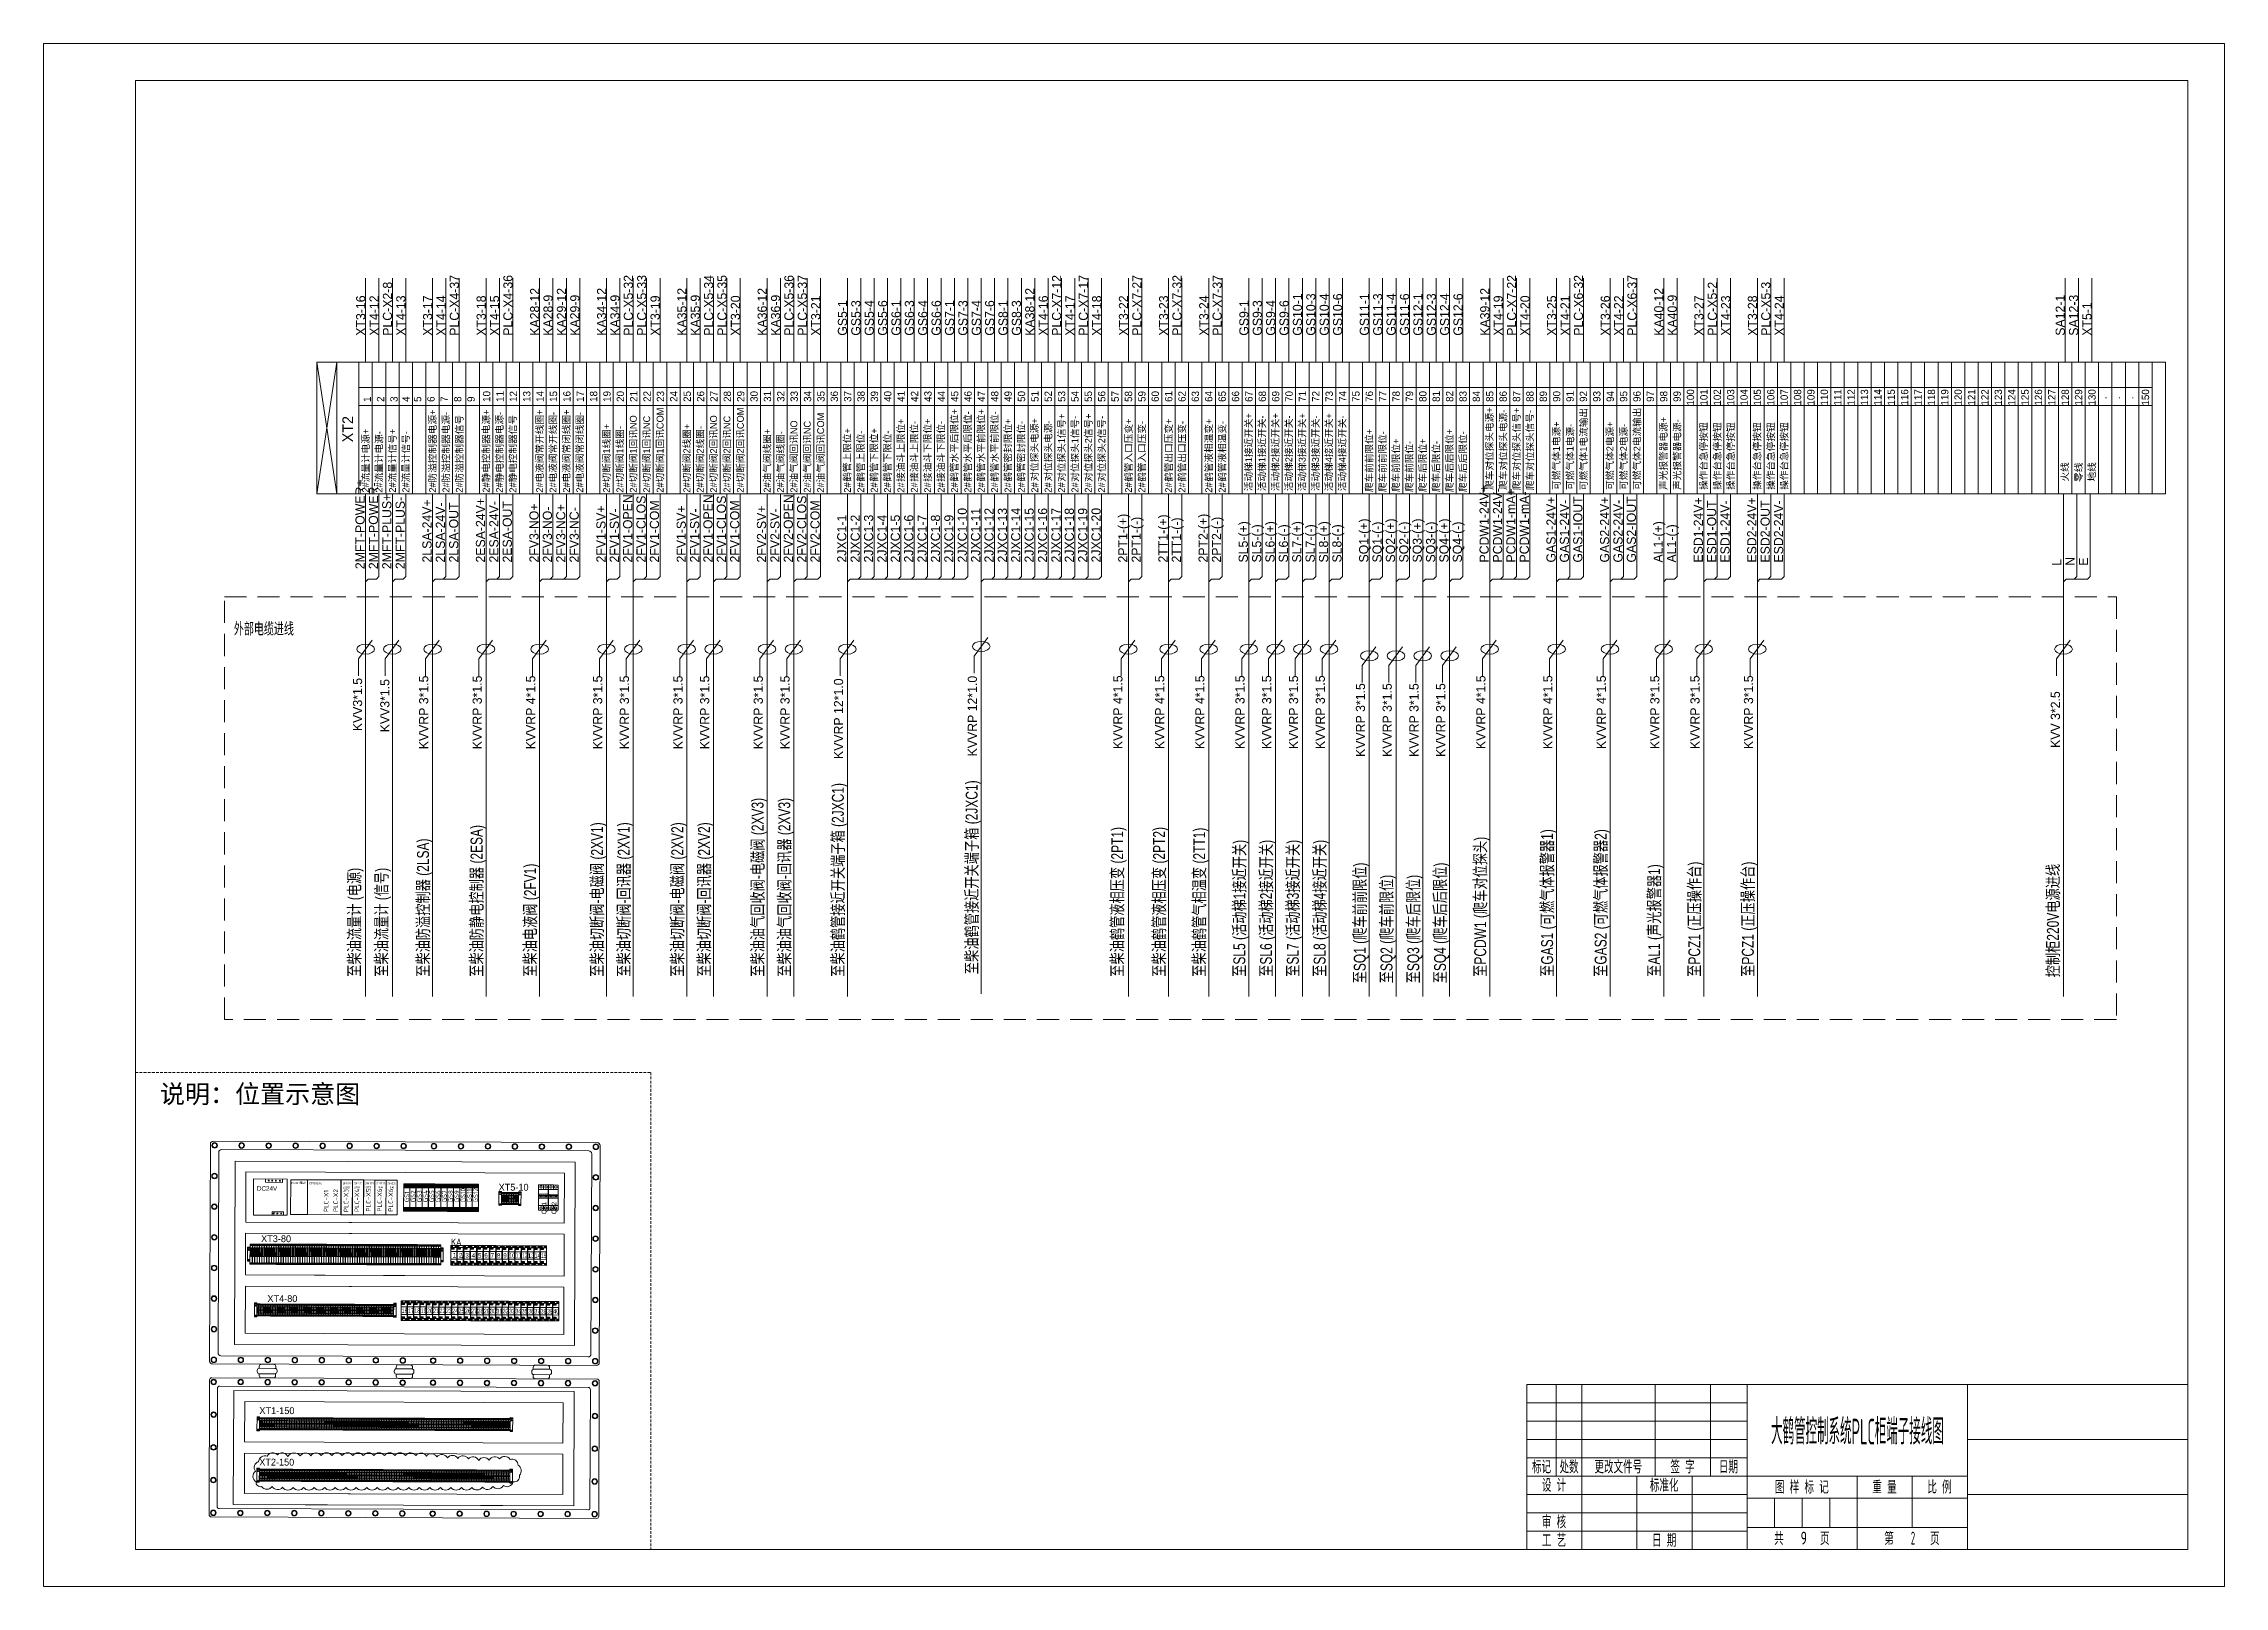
# Model space of a CAD drawing. Header units: millimetres. Extents: x 32721 to 103787, y 57624 to 127312.
# Drawn here: x 32721 to 36681, y 61252 to 64052 of the extents above; entities that cross this region are included whole.
import ezdxf
from ezdxf.enums import TextEntityAlignment as Align

# ---------------------------------------------------------------- set-up
doc = ezdxf.new("R2010")
doc.units = ezdxf.units.MM
doc.header["$LTSCALE"] = 10
doc.linetypes.add('AUDIT_D_061228083857-4', pattern=[6, 4, -2])
doc.linetypes.add('DASHED', pattern=[0.75, 0.5, -0.25])
doc.layers.get('0').update_dxf_attribs({"lineweight": 18})
for name, color, linetype, lineweight in [('1轮廓实线层', 7, 'Continuous', 18), ('2细线层', 4, 'Continuous', 18), ('6文字层', 3, 'Continuous', 18), ('图框层', 7, 'Continuous', 18)]:
    doc.layers.add(name, color=color, linetype=linetype, lineweight=lineweight)
doc.styles.add('FS', font='')
doc.styles.add('PC_TEXTSTYLE', font='SIMYOU.TTF', dxfattribs={"width": 0.8})
doc.styles.get("Standard").update_dxf_attribs({"font": 'isocp.shx', "width": 0.707, "bigfont": 'hztxt.shx'})
doc.styles.add('样式 1', font='SIMYOU.TTF', dxfattribs={"width": 0.75})
doc.styles.get('FS').set_extended_font_data('宋体')

msp = doc.modelspace()

# ---------------------------------------------------------------- texts
at = {"color": 3, "style": 'FS'}
msp.add_text('说明：位置示意图', height=33.333, dxfattribs=at).set_placement((32931.91, 62128.97))
at = {"layer": '1轮廓实线层', "style": '样式 1'}
for s, height, rotation, p in [('PLC-X2-8', 16.667, 90, (33353.43, 63521.86)), ('PLC-X4-37', 16.667, 90, (33474.93, 63521.86)), ('PLC-X4-36', 16.667, 90, (33572.13, 63521.86)), ('KA28-12', 16.667, 90, (33620.73, 63521.86)), ('KA29-12', 16.667, 90, (33669.33, 63521.86)), ('KA34-12', 16.667, 90, (33742.23, 63521.86)), ('PLC-X5-32', 16.667, 90, (33790.83, 63521.86)), ('PLC-X5-33', 16.667, 90, (33815.13, 63521.86)), ('KA35-12', 16.667, 90, (33888.03, 63521.86)), ('PLC-X5-34', 16.667, 90, (33936.63, 63521.86)), ('PLC-X5-35', 16.667, 90, (33960.93, 63521.86)), ('KA36-12', 16.667, 90, (34033.83, 63521.86)), ('PLC-X5-36', 16.667, 90, (34082.43, 63521.86)), ('PLC-X5-37', 16.667, 90, (34106.73, 63521.86)), ('KA38-12', 16.667, 90, (34519.83, 63521.86)), ('PLC-X7-12', 16.667, 90, (34568.43, 63521.86)), ('PLC-X7-17', 16.667, 90, (34617.03, 63521.86)), ('PLC-X7-27', 16.667, 90, (34714.23, 63521.86)), ('PLC-X7-32', 16.667, 90, (34787.13, 63521.86)), ('PLC-X7-37', 16.667, 90, (34860.03, 63521.86)), ('GS10-3', 16.667, 90, (35030.13, 63521.86)), ('GS10-4', 16.667, 90, (35054.43, 63521.86)), ('GS10-6', 16.667, 90, (35078.73, 63521.86)), ('GS11-3', 16.667, 90, (35151.63, 63521.86)), ('GS11-4', 16.667, 90, (35175.93, 63521.86)), ('GS11-6', 16.667, 90, (35200.23, 63521.86)), ('GS12-3', 16.667, 90, (35248.83, 63521.86)), ('GS12-4', 16.667, 90, (35273.13, 63521.86)), ('GS12-6', 16.667, 90, (35297.43, 63521.86)), ('KA39-12', 16.667, 90, (35346.03, 63521.86)), ('PLC-X7-22', 16.667, 90, (35394.63, 63521.86)), ('PLC-X6-32', 16.667, 90, (35516.13, 63521.86)), ('PLC-X6-37', 16.667, 90, (35613.33, 63521.86)), ('KA40-12', 16.667, 90, (35661.93, 63521.86)), ('PLC-X5-2', 16.667, 90, (35759.13, 63521.86)), ('PLC-X5-3', 16.667, 90, (35856.33, 63521.86)), ('XT3-16', 16.667, 90, (33304.83, 63521.86)), ('XT4-12', 16.667, 90, (33329.13, 63521.86)), ('XT4-13', 16.667, 90, (33377.73, 63521.86)), ('XT3-17', 16.667, 90, (33426.33, 63521.86)), ('XT4-14', 16.667, 90, (33450.63, 63521.86)), ('XT3-18', 16.667, 90, (33523.53, 63521.86)), ('XT4-15', 16.667, 90, (33547.83, 63521.86)), ('KA28-9', 16.667, 90, (33645.03, 63521.86)), ('KA29-9', 16.667, 90, (33693.63, 63521.86)), ('KA34-9', 16.667, 90, (33766.53, 63521.86)), ('XT3-19', 16.667, 90, (33839.43, 63521.86)), ('KA35-9', 16.667, 90, (33912.33, 63521.86)), ('XT3-20', 16.667, 90, (33985.23, 63521.86)), ('KA36-9', 16.667, 90, (34058.13, 63521.86)), ('XT3-21', 16.667, 90, (34131.03, 63521.86)), ('GS5-1', 16.667, 90, (34179.63, 63521.86)), ('GS5-3', 16.667, 90, (34203.93, 63521.86)), ('GS5-4', 16.667, 90, (34228.23, 63521.86)), ('GS5-6', 16.667, 90, (34252.53, 63521.86)), ('GS6-1', 16.667, 90, (34276.83, 63521.86)), ('GS6-3', 16.667, 90, (34301.13, 63521.86)), ('GS6-4', 16.667, 90, (34325.43, 63521.86)), ('GS6-6', 16.667, 90, (34349.73, 63521.86)), ('GS7-1', 16.667, 90, (34374.03, 63521.86)), ('GS7-3', 16.667, 90, (34398.33, 63521.86)), ('GS7-4', 16.667, 90, (34422.63, 63521.86)), ('GS7-6', 16.667, 90, (34446.93, 63521.86)), ('GS8-1', 16.667, 90, (34471.23, 63521.86)), ('GS8-3', 16.667, 90, (34495.53, 63521.86)), ('XT4-16', 16.667, 90, (34544.13, 63521.86)), ('XT4-17', 16.667, 90, (34592.73, 63521.86)), ('XT4-18', 16.667, 90, (34641.33, 63521.86)), ('XT3-22', 16.667, 90, (34689.93, 63521.86)), ('XT3-23', 16.667, 90, (34762.83, 63521.86)), ('XT3-24', 16.667, 90, (34835.73, 63521.86)), ('GS9-1', 16.667, 90, (34908.63, 63521.86)), ('GS9-3', 16.667, 90, (34932.93, 63521.86)), ('GS9-4', 16.667, 90, (34957.23, 63521.86)), ('GS9-6', 16.667, 90, (34981.53, 63521.86)), ('GS10-1', 16.667, 90, (35005.83, 63521.86)), ('GS11-1', 16.667, 90, (35127.33, 63521.86)), ('GS12-1', 16.667, 90, (35224.53, 63521.86)), ('XT4-19', 16.667, 90, (35370.33, 63521.86)), ('XT4-20', 16.667, 90, (35418.93, 63521.86)), ('XT3-25', 16.667, 90, (35467.53, 63521.86)), ('XT4-21', 16.667, 90, (35491.83, 63521.86)), ('XT3-26', 16.667, 90, (35564.73, 63521.86)), ('XT4-22', 16.667, 90, (35589.03, 63521.86)), ('KA40-9', 16.667, 90, (35686.23, 63521.86)), ('XT3-27', 16.667, 90, (35734.83, 63521.86)), ('XT4-23', 16.667, 90, (35783.43, 63521.86)), ('XT3-28', 16.667, 90, (35832.03, 63521.86)), ('XT4-24', 16.667, 90, (35880.63, 63521.86)), ('SA12-1', 16.667, 90, (36390.93, 63521.86)), ('SA12-3', 16.667, 90, (36415.23, 63521.86)), ('XT5-1', 16.667, 90, (36439.53, 63521.86)), ('1', 13.33, 90, (33314.96, 63401.71)), ('2', 13.33, 90, (33339.25, 63401.71)), ('3', 13.33, 90, (33363.53, 63401.71)), ('4', 13.33, 90, (33385.56, 63401.71)), ('5', 13.33, 90, (33406.36, 63401.71)), ('6', 13.33, 90, (33430.64, 63401.71)), ('7', 13.33, 90, (33454.92, 63401.71)), ('8', 13.33, 90, (33479.2, 63401.71)), ('9', 13.33, 90, (33503.48, 63401.71)), ('10', 13.333, 90, (33531.8, 63401.71)), ('11', 13.333, 90, (33556.08, 63401.71)), ('12', 13.333, 90, (33580.36, 63401.71)), ('13', 13.333, 90, (33604.65, 63401.71)), ('14', 13.333, 90, (33628.93, 63401.71)), ('15', 13.333, 90, (33653.21, 63401.71)), ('16', 13.333, 90, (33677.49, 63401.71)), ('17', 13.333, 90, (33701.77, 63401.71)), ('18', 13.333, 90, (33726.05, 63401.71)), ('19', 13.333, 90, (33750.34, 63401.71)), ('20', 13.333, 90, (33774.62, 63401.71)), ('21', 13.333, 90, (33798.9, 63401.71)), ('22', 13.333, 90, (33823.18, 63401.71)), ('23', 13.333, 90, (33847.46, 63401.71)), ('24', 13.333, 90, (33871.74, 63401.71)), ('25', 13.333, 90, (33896.03, 63401.71)), ('26', 13.333, 90, (33920.31, 63401.71)), ('27', 13.333, 90, (33944.59, 63401.71)), ('28', 13.333, 90, (33968.87, 63401.71)), ('29', 13.333, 90, (33993.15, 63401.71)), ('30', 13.333, 90, (34017.43, 63401.71)), ('31', 13.333, 90, (34041.71, 63401.71)), ('32', 13.333, 90, (34066, 63401.71)), ('33', 13.333, 90, (34090.28, 63401.71)), ('34', 13.333, 90, (34114.56, 63401.71)), ('35', 13.333, 90, (34138.84, 63401.71)), ('36', 13.333, 90, (34163.12, 63401.71)), ('37', 13.333, 90, (34187.4, 63401.71)), ('38', 13.333, 90, (34211.69, 63401.71)), ('39', 13.333, 90, (34235.97, 63401.71)), ('40', 13.333, 90, (34260.25, 63401.71)), ('41', 13.333, 90, (34284.53, 63401.71)), ('42', 13.333, 90, (34308.81, 63401.71)), ('43', 13.333, 90, (34333.09, 63401.71)), ('44', 13.333, 90, (34357.38, 63401.71)), ('45', 13.333, 90, (34381.66, 63401.71)), ('46', 13.333, 90, (34405.94, 63401.71)), ('47', 13.333, 90, (34430.22, 63401.71)), ('48', 13.333, 90, (34454.5, 63401.71)), ('49', 13.333, 90, (34478.78, 63401.71)), ('50', 13.333, 90, (34503.07, 63401.71)), ('51', 13.333, 90, (34527.35, 63401.71)), ('52', 13.333, 90, (34551.63, 63401.71)), ('53', 13.333, 90, (34575.91, 63401.71)), ('54', 13.333, 90, (34600.19, 63401.71)), ('55', 13.333, 90, (34624.47, 63401.71)), ('56', 13.333, 90, (34648.76, 63401.71)), ('57', 13.333, 90, (34673.04, 63401.71)), ('58', 13.333, 90, (34697.32, 63401.71)), ('59', 13.333, 90, (34721.6, 63401.71)), ('60', 13.333, 90, (34745.88, 63401.71)), ('61', 13.333, 90, (34770.16, 63401.71)), ('62', 13.333, 90, (34794.46, 63401.71)), ('63', 13.333, 90, (34818.76, 63401.71)), ('64', 13.333, 90, (34843.06, 63401.71)), ('65', 13.333, 90, (34867.36, 63401.71)), ('66', 13.333, 90, (34891.66, 63401.71)), ('67', 13.333, 90, (34915.96, 63401.71)), ('68', 13.333, 90, (34940.26, 63401.71)), ('69', 13.333, 90, (34964.56, 63401.71)), ('70', 13.333, 90, (34988.86, 63401.71)), ('71', 13.333, 90, (35013.16, 63401.71)), ('72', 13.333, 90, (35037.46, 63401.71)), ('73', 13.333, 90, (35061.76, 63401.71)), ('74', 13.333, 90, (35086.06, 63401.71)), ('75', 13.333, 90, (35110.36, 63401.71)), ('76', 13.333, 90, (35134.66, 63401.71)), ('77', 13.333, 90, (35158.96, 63401.71)), ('78', 13.333, 90, (35183.26, 63401.71)), ('79', 13.333, 90, (35207.56, 63401.71)), ('80', 13.333, 90, (35231.86, 63401.71)), ('81', 13.333, 90, (35256.16, 63401.71)), ('82', 13.333, 90, (35280.46, 63401.71)), ('83', 13.333, 90, (35304.76, 63401.71)), ('84', 13.333, 90, (35329.06, 63401.71)), ('85', 13.333, 90, (35353.36, 63401.71)), ('86', 13.333, 90, (35377.66, 63401.71)), ('87', 13.333, 90, (35401.96, 63401.71)), ('88', 13.333, 90, (35426.26, 63401.71)), ('89', 13.333, 90, (35450.56, 63401.71)), ('90', 13.333, 90, (35474.86, 63401.71)), ('91', 13.333, 90, (35499.16, 63401.71)), ('92', 13.333, 90, (35523.46, 63401.71)), ('93', 13.333, 90, (35547.76, 63401.71)), ('94', 13.333, 90, (35572.06, 63401.71)), ('95', 13.333, 90, (35596.36, 63401.71)), ('96', 13.333, 90, (35620.66, 63401.71)), ('97', 13.333, 90, (35644.96, 63401.71)), ('98', 13.333, 90, (35669.26, 63401.71)), ('99', 13.333, 90, (35693.56, 63401.71)), ('100', 13.333, 90, (35717.86, 63395.03)), ('101', 13.333, 90, (35742.16, 63395.03)), ('102', 13.333, 90, (35766.46, 63395.03)), ('103', 13.333, 90, (35790.76, 63395.03)), ('104', 13.333, 90, (35815.06, 63395.03)), ('105', 13.333, 90, (35839.36, 63395.03)), ('106', 13.333, 90, (35863.66, 63395.03)), ('107', 13.333, 90, (35887.96, 63395.03)), ('108', 13.333, 90, (35912.26, 63395.03)), ('109', 13.333, 90, (35936.56, 63395.03)), ('110', 13.333, 90, (35960.86, 63395.03)), ('111', 13.333, 90, (35985.16, 63395.03)), ('112', 13.333, 90, (36009.46, 63395.03)), ('113', 13.333, 90, (36033.76, 63395.03)), ('114', 13.333, 90, (36058.06, 63395.03)), ('115', 13.333, 90, (36082.36, 63395.03)), ('116', 13.333, 90, (36106.66, 63395.03)), ('117', 13.333, 90, (36130.96, 63395.03)), ('118', 13.333, 90, (36155.26, 63395.03)), ('119', 13.333, 90, (36179.56, 63395.03)), ('120', 13.333, 90, (36203.86, 63395.03)), ('121', 13.333, 90, (36228.16, 63395.03)), ('122', 13.333, 90, (36252.46, 63395.03)), ('123', 13.333, 90, (36276.76, 63395.03)), ('124', 13.333, 90, (36301.06, 63395.03)), ('125', 13.333, 90, (36325.36, 63395.03)), ('126', 13.333, 90, (36349.66, 63395.03)), ('127', 13.333, 90, (36373.96, 63395.03)), ('128', 13.333, 90, (36398.26, 63395.03)), ('129', 13.333, 90, (36422.56, 63395.03)), ('130', 13.333, 90, (36446.86, 63395.03)), ('.', 13.33, 90, (36466.83, 63406.58)), ('.', 13.33, 90, (36491.13, 63406.58)), ('.', 13.33, 90, (36515.43, 63406.58)), ('150', 13.333, 90, (36544.06, 63395.03)), ('防溢控制器电源+', 12.5, 90, (33433.24, 63255.57)), ('防溢控制器电源-', 12.5, 90, (33457.54, 63255.57)), ('防溢控制器信号', 12.5, 90, (33481.84, 63255.57)), ('静电控制器电源+', 12.5, 90, (33530.44, 63255.57)), ('静电控制器电源-', 12.5, 90, (33554.74, 63255.57)), ('静电控制器信号', 12.5, 90, (33579.04, 63255.57)), ('电液阀常开线圈+', 12.5, 90, (33627.64, 63255.57)), ('电液阀常开线圈-', 12.5, 90, (33651.94, 63255.57)), ('电液阀常闭线圈+', 12.5, 90, (33676.24, 63255.57)), ('电液阀常闭线圈-', 12.5, 90, (33700.54, 63255.57)), ('切断阀1回讯NO', 12.5, 90, (33797.74, 63255.57)), ('切断阀1回讯NC', 12.5, 90, (33822.04, 63255.57)), ('切断阀1回讯COM', 12.5, 90, (33846.34, 63255.57)), ('切断阀2回讯NO', 12.5, 90, (33943.54, 63255.57)), ('切断阀2回讯NC', 12.5, 90, (33967.84, 63255.57)), ('切断阀2回讯COM', 12.5, 90, (33992.14, 63255.57)), ('油气阀回讯NO', 12.5, 90, (34089.34, 63255.57)), ('油气阀回讯NC', 12.5, 90, (34113.64, 63255.57)), ('油气阀回讯COM', 12.5, 90, (34137.94, 63255.57)), ('接油斗上限位+', 12.5, 90, (34283.47, 63256.72)), ('接油斗上限位-', 12.5, 90, (34307.77, 63256.72)), ('接油斗下限位+', 12.5, 90, (34332.07, 63256.72)), ('接油斗下限位-', 12.5, 90, (34356.37, 63256.72)), ('鹤管水平后限位+', 12.5, 90, (34380.67, 63256.72)), ('鹤管水平后限位-', 12.5, 90, (34404.97, 63256.72)), ('鹤管水平前限位+', 12.5, 90, (34429.27, 63256.72)), ('鹤管水平前限位-', 12.5, 90, (34453.57, 63256.72)), ('鹤管密封限位+', 12.5, 90, (34477.87, 63256.72)), ('鹤管密封限位-', 12.5, 90, (34502.17, 63256.72)), ('对位探头电源+', 12.5, 90, (34526.26, 63257.3)), ('对位探头电源-', 12.5, 90, (34551.18, 63257.3)), ('对位探头1信号+', 12.5, 90, (34575.48, 63256.64)), ('对位探头1信号-', 12.5, 90, (34599.78, 63256.64)), ('对位探头2信号+', 12.5, 90, (34624.08, 63256.64)), ('对位探头2信号-', 12.5, 90, (34648.38, 63256.64)), ('鹤管入口压变+', 12.5, 90, (34696.98, 63256.64)), ('鹤管入口压变-', 12.5, 90, (34721.28, 63256.64)), ('鹤管出口压变+', 12.5, 90, (34769.88, 63256.64)), ('鹤管出口压变-', 12.5, 90, (34794.18, 63256.64)), ('鹤管液相温变+', 12.5, 90, (34842.78, 63256.64)), ('鹤管液相温变-', 12.5, 90, (34867.08, 63256.64)), ('活动梯1接近开关+', 12.5, 90, (34915.06, 63239.78)), ('活动梯1接近开关-', 12.5, 90, (34939.36, 63239.78)), ('活动梯2接近开关+', 12.5, 90, (34963.66, 63239.78)), ('活动梯2接近开关-', 12.5, 90, (34987.96, 63239.78)), ('活动梯3接近开关+', 12.5, 90, (35012.26, 63239.78)), ('活动梯3接近开关-', 12.5, 90, (35036.56, 63239.78)), ('活动梯4接近开关+', 12.5, 90, (35060.86, 63239.78)), ('活动梯4接近开关-', 12.5, 90, (35085.16, 63239.78)), ('爬车对位探头电源+', 12.5, 90, (35352.46, 63242.1)), ('爬车对位探头电源-', 12.5, 90, (35377.38, 63242.1)), ('爬车对位探头信号+', 12.5, 90, (35401.68, 63241.44)), ('爬车对位探头信号-', 12.5, 90, (35425.98, 63241.44)), ('可燃气体1电源+', 12.5, 90, (35473.96, 63242.1)), ('可燃气体1电流输出', 12.5, 90, (35523.18, 63241.44)), ('可燃气体2电源+', 12.5, 90, (35571.16, 63242.1)), ('可燃气体2电流输出', 12.5, 90, (35620.38, 63242.1)), ('声光报警器电源+', 12.5, 90, (35668.36, 63242.1)), ('声光报警器电源-', 12.5, 90, (35693.28, 63242.1)), ('操作台急停按钮', 12.5, 90, (35741.26, 63242.1)), ('操作台急停按钮', 12.5, 90, (35766.18, 63242.1)), ('操作台急停按钮', 12.5, 90, (35790.48, 63242.1)), ('操作台急停按钮', 12.5, 90, (35838.46, 63242.1)), ('操作台急停按钮', 12.5, 90, (35863.38, 63242.1)), ('操作台急停按钮', 12.5, 90, (35887.68, 63242.1)), ('2#流量计电源+', 12.5, 90, (33311.74, 63237.04)), ('2#流量计电源-', 12.5, 90, (33336.04, 63237.04)), ('2#流量计信号+', 12.5, 90, (33360.34, 63237.04)), ('2#流量计信号-', 12.5, 90, (33384.64, 63237.04)), ('切断阀1线圈+', 12.5, 90, (33749.14, 63255.57)), ('切断阀1线圈-', 12.5, 90, (33773.44, 63255.57)), ('切断阀2线圈+', 12.5, 90, (33894.94, 63255.57)), ('切断阀2线圈-', 12.5, 90, (33919.24, 63255.57)), ('油气阀线圈+', 12.5, 90, (34040.74, 63255.57)), ('油气阀线圈-', 12.5, 90, (34065.04, 63255.57)), ('鹤管上限位+', 12.5, 90, (34186.27, 63256.72)), ('鹤管上限位-', 12.5, 90, (34210.57, 63256.72)), ('鹤管下限位+', 12.5, 90, (34234.87, 63256.72)), ('鹤管下限位-', 12.5, 90, (34259.17, 63256.72)), ('爬车前前限位+', 12.5, 90, (35133.97, 63237.95)), ('爬车前前限位-', 12.5, 90, (35158.27, 63237.95)), ('爬车前限位+', 12.5, 90, (35182.57, 63237.95)), ('爬车前限位-', 12.5, 90, (35206.87, 63237.95)), ('爬车后限位+', 12.5, 90, (35231.17, 63237.95)), ('爬车后限位-', 12.5, 90, (35255.47, 63237.95)), ('爬车后后限位+', 12.5, 90, (35279.77, 63237.95)), ('爬车后后限位-', 12.5, 90, (35304.07, 63237.95)), ('可燃气体1电源-', 12.5, 90, (35498.88, 63242.1)), ('可燃气体2电源-', 12.5, 90, (35596.08, 63242.1)), ('火线', 12.5, 90, (36397.36, 63257.3)), ('零线', 12.5, 90, (36422.28, 63256.64)), ('地线', 12.5, 90, (36446.58, 63257.3)), ('2MFT-POWER+', 16.6667, 90, (33303.63, 63098.22)), ('2MFT-POWER-', 16.6667, 90, (33327.93, 63098.22)), ('2#', 12.5, 90, (33433.24, 63237.04)), ('2#', 12.5, 90, (33457.54, 63237.04)), ('2#', 12.5, 90, (33481.84, 63237.04)), ('2#', 12.5, 90, (33530.44, 63237.04)), ('2#', 12.5, 90, (33554.74, 63237.04)), ('2#', 12.5, 90, (33579.04, 63237.04)), ('2#', 12.5, 90, (33627.64, 63237.04)), ('2#', 12.5, 90, (33651.94, 63237.02)), ('2#', 12.5, 90, (33676.24, 63237.02)), ('2#', 12.5, 90, (33700.54, 63237.02)), ('2#', 12.5, 90, (33749.14, 63237.02)), ('2#', 12.5, 90, (33773.44, 63237.02)), ('2#', 12.5, 90, (33797.74, 63237.02)), ('2#', 12.5, 90, (33822.04, 63237.02)), ('2#', 12.5, 90, (33846.34, 63237.04)), ('2#', 12.5, 90, (33894.94, 63237.02)), ('2#', 12.5, 90, (33919.24, 63237.02)), ('2#', 12.5, 90, (33943.54, 63237.02)), ('2#', 12.5, 90, (33967.84, 63237.02)), ('2#', 12.5, 90, (33992.14, 63237.04)), ('2#', 12.5, 90, (34040.74, 63237.04)), ('2#', 12.5, 90, (34065.04, 63237.04)), ('2#', 12.5, 90, (34089.34, 63237.04)), ('2#', 12.5, 90, (34113.64, 63237.04)), ('2#', 12.5, 90, (34137.94, 63237.04)), ('2#', 12.5, 90, (34186.54, 63237.04)), ('2#', 12.5, 90, (34210.84, 63237.02)), ('2#', 12.5, 90, (34235.14, 63237.02)), ('2#', 12.5, 90, (34259.44, 63237.02)), ('2#', 12.5, 90, (34283.74, 63237.02)), ('2#', 12.5, 90, (34308.04, 63237.02)), ('2#', 12.5, 90, (34332.34, 63237.02)), ('2#', 12.5, 90, (34356.64, 63237.02)), ('2#', 12.5, 90, (34380.94, 63237.04)), ('2#', 12.5, 90, (34405.24, 63237.04)), ('2#', 12.5, 90, (34429.54, 63237.04)), ('2#', 12.5, 90, (34453.84, 63237.04)), ('2#', 12.5, 90, (34478.14, 63237.04)), ('2#', 12.5, 90, (34502.44, 63237.04)), ('2#', 12.5, 90, (34526.74, 63237.04)), ('2#', 12.5, 90, (34551.04, 63237.04)), ('2#', 12.5, 90, (34575.34, 63237.04)), ('2#', 12.5, 90, (34599.64, 63237.04)), ('2#', 12.5, 90, (34623.94, 63237.04)), ('2#', 12.5, 90, (34648.24, 63237.04)), ('2#', 12.5, 90, (34696.84, 63237.02)), ('2#', 12.5, 90, (34721.14, 63237.02)), ('2#', 12.5, 90, (34769.74, 63237.02)), ('2#', 12.5, 90, (34794.04, 63237.02)), ('2#', 12.5, 90, (34842.64, 63237.02)), ('2#', 12.5, 90, (34866.94, 63237.02)), ('PCDW1-24V+', 16.667, 90, (35344.83, 63110.24)), ('PCDW1-24V-', 16.667, 90, (35369.13, 63110.24)), ('PCDW1-mA+', 16.667, 90, (35393.43, 63110.24)), ('2MFT-PLUS+', 16.667, 90, (33352.23, 63098.22)), ('2MFT-PLUS-', 16.667, 90, (33376.53, 63098.22)), ('2LSA-24V+', 16.667, 90, (33425.13, 63110.24)), ('2LSA-24V-', 16.667, 90, (33449.43, 63110.24)), ('2LSA-OUT', 16.667, 90, (33473.73, 63110.24)), ('2ESA-24V+', 16.667, 90, (33522.33, 63110.24)), ('2ESA-24V-', 16.667, 90, (33546.63, 63110.24)), ('2ESA-OUT', 16.667, 90, (33570.93, 63110.24)), ('2FV3-NO+', 16.667, 90, (33619.53, 63110.24)), ('2FV3-NO-', 16.667, 90, (33643.83, 63110.24)), ('2FV3-NC+', 16.667, 90, (33668.13, 63110.24)), ('2FV3-NC-', 16.667, 90, (33692.43, 63110.24)), ('2FV1-SV+', 16.667, 90, (33741.03, 63110.24)), ('2FV1-SV-', 16.667, 90, (33765.33, 63110.24)), ('2FV1-OPEN', 16.667, 90, (33789.63, 63110.24)), ('2FV1-CLOS', 16.667, 90, (33813.93, 63110.24)), ('2FV1-COM', 16.667, 90, (33838.23, 63110.24)), ('2FV1-SV+', 16.667, 90, (33886.83, 63110.24)), ('2FV1-SV-', 16.667, 90, (33911.13, 63110.24)), ('2FV1-OPEN', 16.667, 90, (33935.43, 63110.24)), ('2FV1-CLOS', 16.667, 90, (33959.73, 63110.24)), ('2FV1-COM', 16.667, 90, (33984.03, 63110.24)), ('2FV2-SV+', 16.667, 90, (34032.63, 63110.24)), ('2FV2-SV-', 16.667, 90, (34056.93, 63110.24)), ('2FV2-OPEN', 16.667, 90, (34081.23, 63110.24)), ('2FV2-CLOS', 16.667, 90, (34105.53, 63110.24)), ('2FV2-COM', 16.667, 90, (34129.83, 63110.24)), ('2JXC1-10', 16.667, 90, (34397.13, 63110.24)), ('2JXC1-11', 16.667, 90, (34421.43, 63110.24)), ('2JXC1-12', 16.667, 90, (34445.73, 63110.24)), ('2JXC1-13', 16.667, 90, (34470.03, 63110.24)), ('2JXC1-14', 16.667, 90, (34494.33, 63110.24)), ('2JXC1-15', 16.667, 90, (34518.63, 63110.24)), ('2JXC1-16', 16.667, 90, (34542.93, 63110.24)), ('2JXC1-17', 16.667, 90, (34567.23, 63110.24)), ('2JXC1-18', 16.667, 90, (34591.53, 63110.24)), ('2JXC1-19', 16.667, 90, (34615.83, 63110.24)), ('2JXC1-20', 16.667, 90, (34640.13, 63110.24)), ('PCDW1-mA-', 16.667, 90, (35417.73, 63110.24)), ('GAS1-24V+', 16.667, 90, (35466.33, 63110.24)), ('GAS1-24V-', 16.667, 90, (35490.63, 63110.24)), ('GAS1-IOUT', 16.667, 90, (35514.93, 63110.24)), ('GAS2-24V+', 16.667, 90, (35563.53, 63110.24)), ('GAS2-24V-', 16.667, 90, (35587.83, 63110.24)), ('GAS2-IOUT', 16.667, 90, (35612.13, 63110.24)), ('ESD1-24V+', 16.667, 90, (35733.63, 63110.24)), ('ESD1-OUT', 16.667, 90, (35757.93, 63110.24)), ('ESD1-24V-', 16.667, 90, (35782.23, 63110.24)), ('ESD2-24V+', 16.667, 90, (35830.83, 63110.24)), ('ESD2-OUT', 16.667, 90, (35855.13, 63110.24)), ('ESD2-24V-', 16.667, 90, (35879.43, 63110.24)), ('2JXC1-1', 16.667, 90, (34178.43, 63110.24)), ('2JXC1-2', 16.667, 90, (34202.73, 63110.24)), ('2JXC1-3', 16.667, 90, (34227.03, 63110.24)), ('2JXC1-4', 16.667, 90, (34251.33, 63110.24)), ('2JXC1-5', 16.667, 90, (34275.63, 63110.24)), ('2JXC1-6', 16.667, 90, (34299.93, 63110.24)), ('2JXC1-7', 16.667, 90, (34324.23, 63110.24)), ('2JXC1-8', 16.667, 90, (34348.53, 63110.24)), ('2JXC1-9', 16.667, 90, (34372.83, 63110.24)), ('2PT1-(+)', 16.667, 90, (34688.73, 63110.24)), ('2PT1-(-)', 16.667, 90, (34713.03, 63110.24)), ('2TT1-(+)', 16.667, 90, (34761.63, 63110.24)), ('2TT1-(-)', 16.667, 90, (34785.93, 63110.24)), ('2PT2-(+)', 16.667, 90, (34834.53, 63110.24)), ('2PT2-(-)', 16.667, 90, (34858.83, 63110.24)), ('SL5-(+)', 16.667, 90, (34907.43, 63110.24)), ('SL5-(-)', 16.667, 90, (34931.73, 63110.24)), ('SL6-(+)', 16.667, 90, (34956.03, 63110.24)), ('SL6-(-)', 16.667, 90, (34980.33, 63110.24)), ('SL7-(+)', 16.667, 90, (35004.63, 63110.24)), ('SL7-(-)', 16.667, 90, (35028.93, 63110.24)), ('SL8-(+)', 16.667, 90, (35053.23, 63110.24)), ('SL8-(-)', 16.667, 90, (35077.53, 63110.24)), ('SQ1-(+)', 16.667, 90, (35126.13, 63110.24)), ('SQ1-(-)', 16.667, 90, (35150.43, 63110.24)), ('SQ2-(+)', 16.667, 90, (35174.73, 63110.24)), ('SQ2-(-)', 16.667, 90, (35199.03, 63110.24)), ('SQ3-(+)', 16.667, 90, (35223.33, 63110.24)), ('SQ3-(-)', 16.667, 90, (35247.63, 63110.24)), ('SQ4-(+)', 16.667, 90, (35271.93, 63110.24)), ('SQ4-(-)', 16.667, 90, (35296.23, 63110.24)), ('AL1-(+)', 16.667, 90, (35660.73, 63110.24)), ('AL1-(-)', 16.667, 90, (35685.03, 63110.24)), ('L', 16.67, 90, (36384.51, 63104.27)), ('N', 16.67, 90, (36408.81, 63104.27)), ('E', 16.67, 90, (36433.11, 63104.27)), ('KVV3*1.5', 16.667, 90, (33299.04, 62804.13)), ('KVV3*1.5', 16.667, 90, (33348.58, 62802.06)), ('CPU314C', 3.785, 359.79316, (33202.75, 61981.84))]:
    msp.add_text(s, height=height, rotation=rotation, dxfattribs=at).set_placement(p)
msp.add_text('XT2', height=19.444, rotation=90, dxfattribs=at).set_placement((33282.68, 63352.26), align=Align.CENTER)
at = {"layer": '1轮廓实线层', "style": '样式 1', "width": 0.75}
msp.add_text('控制柜220V电源进线', height=21.6667, rotation=90, dxfattribs=at).set_placement((36380.2, 62357.4))
at = {"layer": '1轮廓实线层'}
for s, p in [('PS307电源', (33170.29, 61982.25)), ('32DO', (33263.75, 61974.43)), ('SM322', (33263.78, 61981.62)), ('32DI', (33284.24, 61974.36)), ('SM321', (33284.27, 61981.55)), ('32DI', (33304.65, 61974.28)), ('SM321', (33304.68, 61981.48)), ('SM331', (33325.04, 61981.4)), ('8AI', (33328.82, 61974.2)), ('SM331', (33345.25, 61981.33)), ('8AI', (33349.04, 61974.12))]:
    msp.add_text(s, height=3.785, rotation=359.79316, dxfattribs=at).set_placement(p)
at = {"layer": '1轮廓实线层', "insert": (33066.12, 63000.76), "char_height": 20.8333, "width": 218.2809, "attachment_point": 1, "style": 'PC_TEXTSTYLE'}
msp.add_mtext('{\\W0.64;外部电缆进线}', dxfattribs=at)
at = {"layer": '1轮廓实线层', "attachment_point": 7, "rotation": 90, "style": '样式 1'}
for s, insert, char_height, width in [('{\\W1;KVVRP 3*1.5}', (33419.42, 62771.27), 16.6667, 192.3611), ('{\\W1;KVVRP 3*1.5}', (33516.62, 62771.27), 16.6667, 192.3611), ('{\\W1;KVVRP 4*1.5}', (33613.82, 62771.27), 16.6667, 192.3611), ('{\\W1;KVVRP 3*1.5}', (33735.32, 62771.27), 16.6667, 192.3611), ('{\\W1;KVVRP 3*1.5}', (33783.92, 62771.27), 16.6667, 192.3611), ('{\\W1;KVVRP 3*1.5}', (33881.12, 62771.27), 16.6667, 192.3611), ('{\\W1;KVVRP 3*1.5}', (33929.72, 62771.27), 16.6667, 192.3611), ('{\\W1;KVVRP 3*1.5}', (34026.92, 62771.27), 16.6667, 192.3611), ('{\\W1;KVVRP 3*1.5}', (34075.52, 62771.27), 16.6667, 192.3611), ('{\\W1;KVVRP 12*1.0}', (34172.72, 62753.59), 16.6667, 210.1389), ('{\\W1;KVVRP 12*1.0}', (34415.72, 62758.4), 16.6667, 210.1389), ('{\\W1;KVVRP 4*1.5}', (34679.95, 62771.53), 16.6667, 192.3611), ('{\\W1;KVVRP 4*1.5}', (34755.92, 62771.53), 16.6667, 192.3611), ('{\\W1;KVVRP 4*1.5}', (34828.82, 62771.53), 16.6667, 192.3611), ('{\\W1;KVVRP 3*1.5}', (34901.72, 62771.53), 16.6667, 192.3611), ('{\\W1;KVVRP 3*1.5}', (34950.32, 62771.53), 16.6667, 192.3611), ('{\\W1;KVVRP 3*1.5}', (34998.92, 62771.53), 16.6667, 192.3611), ('{\\W1;KVVRP 3*1.5}', (35047.52, 62771.53), 16.6667, 192.3611), ('{\\W1;KVVRP 3*1.5}', (35120.42, 62757.36), 16.6667, 192.3611), ('{\\W1;KVVRP 3*1.5}', (35169.02, 62757.36), 16.6667, 192.3611), ('{\\W1;KVVRP 3*1.5}', (35217.62, 62757.36), 16.6667, 192.3611), ('{\\W1;KVVRP 3*1.5}', (35266.22, 62757.36), 16.6667, 192.3611), ('{\\W1;KVVRP 4*1.5}', (35339.12, 62771.53), 16.6667, 192.3611), ('{\\W1;KVVRP 4*1.5}', (35460.62, 62771.53), 16.6667, 192.3611), ('{\\W1;KVVRP 4*1.5}', (35557.82, 62771.53), 16.6667, 192.3611), ('{\\W1;KVVRP 3*1.5}', (35655.02, 62771.53), 16.6667, 192.3611), ('{\\W1;KVVRP 3*1.5}', (35727.92, 62771.53), 16.6667, 192.3611), ('{\\W1;KVVRP 3*1.5}', (35825.12, 62771.53), 16.6667, 192.3611), ('{\\W1;KVV 3*2.5}', (36382.42, 62773.76), 16.6667, 156.8056), ('至柴油鹤管接近开关端子箱 (2JXC1)', (34180.27, 62358.3), 21.6667, 510.9271), ('至柴油鹤管接近开关端子箱 (2JXC1)', (34423.27, 62363.11), 21.6667, 510.9271), ('至柴油油气回收阀-电磁阀 (2XV3)', (34034.47, 62358.3), 21.6667, 510.9271), ('至柴油油气回收阀-回讯器 (2XV3)', (34083.07, 62358.3), 21.6667, 510.9271), ('至柴油防溢控制器 (2LSA)', (33426.97, 62358.3), 21.6667, 510.9271), ('至柴油防静电控制器 (2ESA)', (33524.17, 62358.3), 21.6667, 510.9271), ('至柴油切断阀-电磁阀 (2XV1)', (33742.87, 62358.3), 21.6667, 510.9271), ('至柴油切断阀-回讯器 (2XV1)', (33791.47, 62358.3), 21.6667, 510.9271), ('至柴油切断阀-电磁阀 (2XV2)', (33888.67, 62358.3), 21.6667, 510.9271), ('至柴油切断阀-回讯器 (2XV2)', (33937.27, 62358.3), 21.6667, 510.9271), ('至柴油鹤管液相压变 (2PT1)', (34687.49, 62358.3), 21.6667, 510.9271), ('至柴油鹤管液相压变 (2PT2)', (34763.47, 62358.3), 21.6667, 510.9271), ('至柴油鹤管气相温变 (2TT1)', (34836.37, 62358.3), 21.6667, 510.9271), ('至PCDW1 (爬车对位探头)', (35346.67, 62358.3), 21.6667, 510.9271), ('至GAS1 (可燃气体报警器1)', (35468.17, 62358.3), 21.6667, 510.9271), ('至GAS2 (可燃气体报警器2)', (35565.37, 62358.3), 21.6667, 510.9271), ('至SL5 (活动梯1接近开关)', (34909.27, 62358.3), 21.6667, 510.9271), ('至SL6 (活动梯2接近开关)', (34957.87, 62358.3), 21.6667, 510.9271), ('至SL7 (活动梯3接近开关)', (35006.47, 62358.3), 21.6667, 510.9271), ('至SL8 (活动梯4接近开关)', (35055.07, 62358.3), 21.6667, 510.9271), ('至柴油流量计 (电源)', (33302.15, 62358.3), 21.6667, 354.9271), ('至柴油流量计 (信号) ', (33351.59, 62358.3), 21.6667, 362.6458), ('至柴油电液阀 (2FV1)', (33621.37, 62358.3), 21.6667, 510.9271), ('至SQ1 (爬车前前限位)', (35127.97, 62346.44), 21.6667, 510.9271), ('至SQ2 (爬车前限位)', (35176.57, 62346.44), 21.6667, 510.9271), ('至SQ3 (爬车后限位)', (35225.17, 62346.44), 21.6667, 510.9271), ('至SQ4 (爬车后后限位)', (35273.77, 62346.44), 21.6667, 510.9271), ('至AL1 (声光报警器1)', (35662.57, 62358.3), 21.6667, 510.9271), ('至PCZ1 (正压操作台)', (35735.47, 62358.3), 21.6667, 510.9271), ('至PCZ1 (正压操作台)', (35832.67, 62358.3), 21.6667, 510.9271)]:
    msp.add_mtext(s, dxfattribs=dict(at, insert=insert, char_height=char_height, width=width))
at = {"layer": '6文字层', "style": '样式 1'}
for s, height, rotation, p in [('DC24V', 8.269, 359.79316, (33108.01, 61970.14)), ('XT5-10', 12.404, 359.79316, (33546.88, 61970.35)), ('QF1', 8.269, 89.79316, (33633.44, 61927.34)), ('QF2', 8.269, 89.79316, (33651.51, 61927.27)), ('XT3-80', 12.404, 359.79316, (33115.6, 61876.87)), ('1', 8.27, 359.79316, (33463.5, 61848.75)), ('2', 8.27, 359.79316, (33474.98, 61848.71)), ('3', 8.27, 359.79316, (33486.45, 61848.67)), ('4', 8.27, 359.79316, (33497.92, 61848.63)), ('5', 8.27, 359.79316, (33509.39, 61848.59)), ('6', 8.27, 359.79316, (33520.87, 61848.55)), ('7', 8.27, 359.79316, (33532.34, 61848.51)), ('8', 8.27, 359.79316, (33543.81, 61848.46)), ('9', 8.27, 359.79316, (33555.29, 61848.42)), ('XT4-80', 12.404, 359.79316, (33127.06, 61768.12)), ('XT1-150', 12.404, 359.79316, (33112.5, 61564.83)), ('XT2-150', 12.404, 359.79316, (33112.17, 61471.38))]:
    msp.add_text(s, height=height, rotation=rotation, dxfattribs=at).set_placement(p)
at = {"layer": '6文字层'}
for s, height, rotation, p in [('PLC-X1', 8.269, 89.79316, (33237.76, 61931.45)), ('PLC-X2', 8.269, 89.79316, (33255.11, 61931.39)), ('PLC-X3', 8.269, 89.79316, (33273.94, 61931.32)), ('PLC-X4', 8.269, 89.79316, (33293.64, 61931.55)), ('PLC-X5', 8.269, 89.79316, (33314.48, 61932.08)), ('PLC-X6', 8.269, 89.79316, (33334.84, 61932.01)), ('PLC-X6', 8.269, 89.79316, (33355.05, 61931.93)), ('GS1', 8.269, 89.79316, (33384.41, 61949.37)), ('GS2', 8.269, 89.79316, (33395.68, 61949.32)), ('GS3', 8.269, 89.79316, (33406.95, 61949.28)), ('GS4', 8.269, 89.79316, (33418.22, 61949.24)), ('GS5', 8.269, 89.79316, (33429.49, 61949.2)), ('GS6', 8.269, 89.79316, (33440.92, 61949.16)), ('GS7', 8.269, 89.79316, (33452.34, 61949.12)), ('GS8', 8.269, 89.79316, (33463.55, 61949.08)), ('GS9', 8.269, 89.79316, (33474.98, 61949.04)), ('GS10', 8.269, 89.79316, (33486.4, 61949)), ('GS11', 8.269, 89.79316, (33497.83, 61948.96)), ('GS12', 8.269, 89.7932, (33509.25, 61948.91)), ('KA', 12.635, 359.79316, (33460.21, 61870.62))]:
    msp.add_text(s, height=height, rotation=rotation, dxfattribs=at).set_placement(p)
at = {"layer": '6文字层', "style": '样式 1', "width": 0.7}
for s, p in [('10', (33566.2, 61848.38)), ('11', (33577.68, 61848.34)), ('121', (33589.15, 61848.3)), ('13', (33600.62, 61848.26)), ('14', (33612.1, 61848.22)), ('15', (33623.57, 61848.18)), ('16', (33370.8, 61748.16)), ('17', (33382.27, 61748.12)), ('18', (33393.74, 61748.08)), ('19', (33405.22, 61748.04)), ('20', (33416.69, 61748)), ('21', (33428.16, 61747.95)), ('22', (33439.63, 61747.91)), ('23', (33451.11, 61747.87)), ('24', (33462.58, 61747.83)), ('25', (33474.05, 61747.79)), ('26', (33485.53, 61747.75)), ('27', (33497, 61747.71)), ('28', (33508.47, 61747.66)), ('29', (33519.94, 61747.62)), ('30', (33531.42, 61747.58)), ('31', (33542.89, 61747.54)), ('32', (33554.36, 61747.5)), ('33', (33565.84, 61747.46)), ('34', (33577.31, 61747.42)), ('35', (33588.78, 61747.37)), ('36', (33600.26, 61747.33)), ('37', (33611.73, 61747.29)), ('38', (33623.2, 61747.25)), ('39', (33634.67, 61747.21)), ('40', (33646.15, 61747.17))]:
    msp.add_text(s, height=8.269, rotation=359.79316, dxfattribs=at).set_placement(p)
at = {"layer": '6文字层', "width": 0.707}
for s, p in [('标记', (35440.69, 61468.65)), ('处数', (35490.69, 61468.65))]:
    msp.add_text(s, height=23.333, dxfattribs=at).set_placement(p, align=Align.MIDDLE_CENTER)
at = {"layer": '6文字层', "char_height": 23.333, "attachment_point": 5}
for s, insert, width in [(' 更改文件号 ', (35575.39, 61468.65), 139.6325), (' 签 字 ', (35692.05, 61468.65), 81.305), (' 日期 ', (35775.39, 61468.65), 65.3975), (' 设 计 ', (35458.72, 61435.35), 81.305), (' 标准化 ', (35658.72, 61435.35), 90.9673), (' 图 样 标 记 ', (35908.72, 61431.98), 163.4348), (' 重 量 ', (36058.72, 61431.98), 81.305), (' 比 例 ', (36158.72, 61431.98), 81.305), (' 审 核 ', (35458.72, 61368.65), 81.305), (' 工 艺 ', (35458.72, 61335.32), 81.305), (' 日 期 ', (35658.72, 61335.32), 81.305), ('共       页', (35913.33, 61338.65), 156.9245), ('第       页', (36113.33, 61338.65), 156.7183)]:
    msp.add_mtext(s, dxfattribs=dict(at, insert=insert, width=width))
at = {"layer": '6文字层'}
for tag, p, height, width in [('大鹤管控制系统PLC柜端子接线图', (35857.6, 61509.55), 46.67, 0.446978), ('9', (35911.19, 61327.96), 23.33, 0.74953), ('2', (36111.19, 61327.96), 23.33, 0.563)]:
    msp.add_attdef(tag, p, '', height=height, dxfattribs=dict(at, width=width))

# ---------------------------------------------------------------- linework, layer by layer
for p, q in [((36388.55, 63124.41), (36388.55, 62707.05)), ((36412.85, 63084.75), (36408.04, 63079.93)), ((36437.15, 63084.75), (36432.34, 63079.93)), ((36388.55, 63075.12), (36393.37, 63079.93))]:
    msp.add_line(p, q)
at = {"layer": '1轮廓实线层'}
for p, q in [((33305.4, 63474), (33305.4, 63626.12)), ((33329.7, 63474), (33329.7, 63626.12)), ((33354, 63474), (33354, 63626.12)), ((33378.3, 63474), (33378.3, 63626.12)), ((33426.9, 63474), (33426.9, 63626.12)), ((33451.2, 63474), (33451.2, 63626.12)), ((33475.5, 63474), (33475.5, 63626.12)), ((33524.1, 63474), (33524.1, 63626.12)), ((33548.4, 63474), (33548.4, 63626.12)), ((33572.7, 63474), (33572.7, 63626.12)), ((33621.3, 63474), (33621.3, 63626.12)), ((33645.6, 63474), (33645.6, 63626.12)), ((33669.9, 63474), (33669.9, 63626.12)), ((33694.2, 63474), (33694.2, 63626.12)), ((33742.8, 63474), (33742.8, 63626.12)), ((33767.1, 63474), (33767.1, 63626.12)), ((33791.4, 63474), (33791.4, 63626.12)), ((33815.7, 63474), (33815.7, 63626.12)), ((33840, 63474), (33840, 63626.12)), ((33888.6, 63474), (33888.6, 63626.12)), ((33912.9, 63474), (33912.9, 63626.12)), ((33937.2, 63474), (33937.2, 63626.12)), ((33961.5, 63474), (33961.5, 63626.12)), ((33985.8, 63474), (33985.8, 63626.12)), ((34034.4, 63474), (34034.4, 63626.12)), ((34058.7, 63474), (34058.7, 63626.12)), ((34083, 63474), (34083, 63626.12)), ((34107.3, 63474), (34107.3, 63626.12)), ((34131.6, 63474), (34131.6, 63626.12)), ((34180.2, 63474), (34180.2, 63626.12)), ((34204.5, 63474), (34204.5, 63626.12)), ((34228.8, 63474), (34228.8, 63626.12)), ((34253.1, 63474), (34253.1, 63626.12)), ((34277.4, 63474), (34277.4, 63626.12)), ((34301.7, 63474), (34301.7, 63626.12)), ((34326, 63474), (34326, 63626.12)), ((34350.3, 63474), (34350.3, 63626.12)), ((34374.6, 63474), (34374.6, 63626.12)), ((34398.9, 63474), (34398.9, 63626.12)), ((34423.2, 63474), (34423.2, 63626.12)), ((34447.5, 63474), (34447.5, 63626.12)), ((34471.8, 63474), (34471.8, 63626.12)), ((34496.1, 63474), (34496.1, 63626.12)), ((34520.4, 63474), (34520.4, 63626.12)), ((34544.7, 63474), (34544.7, 63626.12)), ((34569, 63474), (34569, 63626.12)), ((34593.3, 63474), (34593.3, 63626.12)), ((34617.6, 63474), (34617.6, 63626.12)), ((34641.9, 63474), (34641.9, 63626.12)), ((34690.5, 63474), (34690.5, 63626.12)), ((34714.8, 63474), (34714.8, 63626.12)), ((34763.4, 63474), (34763.4, 63626.12)), ((34787.7, 63474), (34787.7, 63626.12)), ((34836.3, 63474), (34836.3, 63626.12)), ((34860.6, 63474), (34860.6, 63626.12)), ((34909.2, 63474), (34909.2, 63626.12)), ((34933.5, 63474), (34933.5, 63626.12)), ((34957.8, 63474), (34957.8, 63626.12)), ((34982.1, 63474), (34982.1, 63626.12)), ((35006.4, 63474), (35006.4, 63626.12)), ((35030.7, 63474), (35030.7, 63626.12)), ((35055, 63474), (35055, 63626.12)), ((35079.3, 63474), (35079.3, 63626.12)), ((35127.9, 63474), (35127.9, 63626.12)), ((35152.2, 63474), (35152.2, 63626.12)), ((35176.5, 63474), (35176.5, 63626.12)), ((35200.8, 63474), (35200.8, 63626.12)), ((35225.1, 63474), (35225.1, 63626.12)), ((35249.4, 63474), (35249.4, 63626.12)), ((35273.7, 63474), (35273.7, 63626.12)), ((35298, 63474), (35298, 63626.12)), ((35346.6, 63474), (35346.6, 63626.12)), ((35370.9, 63474), (35370.9, 63626.12)), ((35395.2, 63474), (35395.2, 63626.12)), ((35419.5, 63474), (35419.5, 63626.12)), ((35468.1, 63474), (35468.1, 63626.12)), ((35492.4, 63474), (35492.4, 63626.12)), ((35516.7, 63474), (35516.7, 63626.12)), ((35565.3, 63474), (35565.3, 63626.12)), ((35589.6, 63474), (35589.6, 63626.12)), ((35613.9, 63474), (35613.9, 63626.12)), ((35662.5, 63474), (35662.5, 63626.12)), ((35686.8, 63474), (35686.8, 63626.12)), ((35735.4, 63474), (35735.4, 63626.12)), ((35759.7, 63474), (35759.7, 63626.12)), ((35784, 63474), (35784, 63626.12)), ((35832.6, 63474), (35832.6, 63626.12)), ((35856.9, 63474), (35856.9, 63626.12)), ((35881.2, 63474), (35881.2, 63626.12)), ((36391.5, 63474), (36391.5, 63626.12)), ((36415.8, 63474), (36415.8, 63626.12)), ((36440.1, 63474), (36440.1, 63626.12)), ((33216.52, 63474), (33252.97, 63235.13)), ((33216.52, 63235.13), (33252.97, 63474)), ((33216.52, 63474), (33216.52, 63279.6)), ((33216.52, 63474), (33216.52, 63279.6)), ((33216.52, 63474), (33216.52, 63279.6)), ((33216.52, 63474), (33216.52, 63279.6)), ((33216.52, 63474), (33216.52, 63279.6)), ((33216.52, 63474), (33216.52, 63279.6)), ((33216.52, 63474), (33216.52, 63279.6)), ((33216.52, 63474), (33216.52, 63279.6)), ((33216.52, 63474), (33216.52, 63279.6)), ((33216.52, 63474), (33216.52, 63279.6)), ((33252.97, 63474), (33293.25, 63474)), ((33252.97, 63474), (33252.97, 63279.6)), ((33252.97, 63474), (33252.97, 63279.6)), ((33252.97, 63279.6), (33252.97, 63474)), ((33293.25, 63474), (33293.25, 63235.13)), ((33293.25, 63474), (36573.75, 63474)), ((33317.55, 63474), (33317.55, 63235.13)), ((33341.85, 63474), (33341.85, 63235.13)), ((33366.15, 63474), (33366.15, 63235.13)), ((33390.45, 63474), (33390.45, 63235.13)), ((33414.75, 63474), (33414.75, 63235.13)), ((33439.05, 63474), (33439.05, 63235.13)), ((33463.35, 63474), (33463.35, 63235.13)), ((33487.65, 63474), (33487.65, 63235.13)), ((33511.95, 63474), (33511.95, 63235.13)), ((33536.25, 63474), (33536.25, 63235.13)), ((33560.55, 63474), (33560.55, 63235.13)), ((33584.85, 63474), (33584.85, 63235.13)), ((33609.15, 63474), (33609.15, 63235.13)), ((33633.45, 63474), (33633.45, 63235.13)), ((33657.75, 63474), (33657.75, 63235.13)), ((33682.05, 63474), (33682.05, 63235.13)), ((33706.35, 63474), (33706.35, 63235.13)), ((33730.65, 63474), (33730.65, 63235.13)), ((33754.95, 63474), (33754.95, 63235.13)), ((33779.25, 63474), (33779.25, 63235.13)), ((33803.55, 63474), (33803.55, 63235.13)), ((33827.85, 63474), (33827.85, 63235.13)), ((33852.15, 63474), (33852.15, 63235.13)), ((33876.45, 63474), (33876.45, 63235.13)), ((33900.75, 63474), (33900.75, 63235.13)), ((33925.05, 63474), (33925.05, 63235.13)), ((33949.35, 63474), (33949.35, 63235.13)), ((33973.65, 63474), (33973.65, 63235.13)), ((33997.95, 63474), (33997.95, 63235.13)), ((34022.25, 63474), (34022.25, 63235.13)), ((34046.55, 63474), (34046.55, 63235.13)), ((34070.85, 63474), (34070.85, 63235.13)), ((34095.15, 63474), (34095.15, 63235.13)), ((34119.45, 63474), (34119.45, 63235.13)), ((34143.75, 63474), (34143.75, 63235.13)), ((34168.05, 63474), (34168.05, 63235.13)), ((34192.35, 63474), (34192.35, 63235.13)), ((34216.65, 63474), (34216.65, 63235.13)), ((34240.95, 63474), (34240.95, 63235.13)), ((34265.25, 63474), (34265.25, 63235.13)), ((34289.55, 63474), (34289.55, 63235.13)), ((34313.85, 63474), (34313.85, 63235.13)), ((34338.15, 63474), (34338.15, 63235.13)), ((34362.45, 63474), (34362.45, 63235.13)), ((34386.75, 63474), (34386.75, 63235.13)), ((34411.05, 63474), (34411.05, 63235.13)), ((34435.35, 63474), (34435.35, 63235.13)), ((34459.65, 63474), (34459.65, 63235.13)), ((34483.95, 63474), (34483.95, 63235.13)), ((34508.25, 63474), (34508.25, 63235.13)), ((34532.55, 63474), (34532.55, 63235.13)), ((34556.85, 63474), (34556.85, 63235.13)), ((34581.15, 63474), (34581.15, 63235.13)), ((34605.45, 63474), (34605.45, 63235.13)), ((34629.75, 63474), (34629.75, 63235.13)), ((34654.05, 63474), (34654.05, 63235.13)), ((34678.35, 63474), (34678.35, 63235.13)), ((34702.65, 63474), (34702.65, 63235.13)), ((34726.95, 63474), (34726.95, 63235.13)), ((34751.25, 63474), (34751.25, 63235.13)), ((34775.55, 63474), (34775.55, 63235.13)), ((34799.85, 63474), (34799.85, 63235.13)), ((34824.15, 63474), (34824.15, 63235.13)), ((34848.45, 63474), (34848.45, 63235.13)), ((34872.75, 63474), (34872.75, 63235.13)), ((34897.05, 63474), (34897.05, 63235.13)), ((34921.35, 63474), (34921.35, 63235.13)), ((34945.65, 63474), (34945.65, 63235.13)), ((34969.95, 63474), (34969.95, 63235.13)), ((34994.25, 63474), (34994.25, 63235.13)), ((35018.55, 63474), (35018.55, 63235.13)), ((35042.85, 63474), (35042.85, 63235.13)), ((35067.15, 63474), (35067.15, 63235.13)), ((35091.45, 63474), (35091.45, 63235.13)), ((35115.75, 63474), (35115.75, 63235.13)), ((35140.05, 63474), (35140.05, 63235.13)), ((35164.35, 63474), (35164.35, 63235.13)), ((35188.65, 63474), (35188.65, 63235.13)), ((35212.95, 63474), (35212.95, 63235.13)), ((35237.25, 63474), (35237.25, 63235.13)), ((35261.55, 63474), (35261.55, 63235.13)), ((35285.85, 63474), (35285.85, 63235.13)), ((35310.15, 63474), (35310.15, 63235.13)), ((35334.45, 63474), (35334.45, 63235.13)), ((35358.75, 63474), (35358.75, 63235.13)), ((35383.05, 63474), (35383.05, 63235.13)), ((35407.35, 63474), (35407.35, 63235.13)), ((35431.65, 63474), (35431.65, 63235.13)), ((35455.95, 63474), (35455.95, 63235.13)), ((35480.25, 63474), (35480.25, 63235.13)), ((35504.55, 63474), (35504.55, 63235.13)), ((35528.85, 63474), (35528.85, 63235.13)), ((35553.15, 63474), (35553.15, 63235.13)), ((35577.45, 63474), (35577.45, 63235.13)), ((35601.75, 63474), (35601.75, 63235.13)), ((35626.05, 63474), (35626.05, 63235.13)), ((35650.35, 63474), (35650.35, 63235.13)), ((35674.65, 63474), (35674.65, 63235.13)), ((35698.95, 63474), (35698.95, 63235.13)), ((35723.25, 63474), (35723.25, 63235.13)), ((35747.55, 63474), (35747.55, 63235.13)), ((35771.85, 63474), (35771.85, 63235.13)), ((35796.15, 63474), (35796.15, 63235.13)), ((35820.45, 63474), (35820.45, 63235.13)), ((35844.75, 63474), (35844.75, 63235.13)), ((35869.05, 63474), (35869.05, 63235.13)), ((35893.35, 63474), (35893.35, 63235.13)), ((35917.65, 63474), (35917.65, 63235.13)), ((35941.95, 63474), (35941.95, 63235.13)), ((35966.25, 63474), (35966.25, 63235.13)), ((35990.55, 63474), (35990.55, 63235.13)), ((36014.85, 63474), (36014.85, 63235.13)), ((36039.15, 63474), (36039.15, 63235.13)), ((36063.45, 63474), (36063.45, 63235.13)), ((36087.75, 63474), (36087.75, 63235.13)), ((36112.05, 63474), (36112.05, 63235.13)), ((36136.35, 63474), (36136.35, 63235.13)), ((36160.65, 63474), (36160.65, 63235.13)), ((36184.95, 63474), (36184.95, 63235.13)), ((36209.25, 63474), (36209.25, 63235.13)), ((36233.55, 63474), (36233.55, 63235.13)), ((36257.85, 63474), (36257.85, 63235.13)), ((36282.15, 63474), (36282.15, 63235.13)), ((36306.45, 63474), (36306.45, 63235.13)), ((36330.75, 63474), (36330.75, 63235.13)), ((36355.05, 63474), (36355.05, 63235.13)), ((36379.35, 63474), (36379.35, 63235.13)), ((36403.65, 63474), (36403.65, 63235.13)), ((36427.95, 63474), (36427.95, 63235.13)), ((36452.25, 63474), (36452.25, 63235.13)), ((36476.55, 63474), (36476.55, 63235.13)), ((36500.85, 63474), (36500.85, 63235.13)), ((36525.15, 63474), (36525.15, 63235.13)), ((36549.45, 63474), (36549.45, 63235.13)), ((36573.75, 63474), (36573.75, 63235.13)), ((33293.25, 63427.75), (36549.45, 63427.75)), ((33293.25, 63395.03), (36549.45, 63395.03)), ((33293.25, 63235.13), (33252.97, 63235.13)), ((36573.75, 63235.13), (33293.25, 63235.13)), ((33305.4, 63235.13), (33305.4, 63079.93)), ((33329.7, 63235.13), (33329.7, 63084.75)), ((33354, 63235.13), (33354, 63079.93)), ((33378.3, 63235.13), (33378.3, 63084.75)), ((33426.9, 63235.13), (33426.9, 63079.93)), ((33451.2, 63235.13), (33451.2, 63084.75)), ((33475.5, 63235.13), (33475.5, 63084.75)), ((33524.1, 63235.13), (33524.1, 63079.93)), ((33548.4, 63235.13), (33548.4, 63084.75)), ((33556.52, 63235.13), (33580.82, 63235.13)), ((33556.52, 63235.13), (33580.82, 63235.13)), ((33572.7, 63235.13), (33572.7, 63084.75)), ((33621.3, 63235.13), (33621.3, 63079.93)), ((33645.6, 63235.13), (33645.6, 63084.75)), ((33669.9, 63235.13), (33669.9, 63084.75)), ((33694.2, 63235.13), (33694.2, 63084.75)), ((33742.8, 63235.13), (33742.8, 63079.93)), ((33767.1, 63235.13), (33767.1, 63084.75)), ((33791.4, 63235.13), (33791.4, 63079.93)), ((33815.7, 63235.13), (33815.7, 63084.75)), ((33840, 63235.13), (33840, 63084.75)), ((33888.6, 63235.13), (33888.6, 63079.93)), ((33912.9, 63235.13), (33912.9, 63084.75)), ((33937.2, 63235.13), (33937.2, 63079.93)), ((33961.5, 63235.13), (33961.5, 63084.75)), ((33985.8, 63235.13), (33985.8, 63084.75)), ((34034.4, 63235.13), (34034.4, 63079.93)), ((34058.7, 63235.13), (34058.7, 63084.75)), ((34083, 63235.13), (34083, 63079.93)), ((34107.3, 63235.13), (34107.3, 63084.75)), ((34131.6, 63235.13), (34131.6, 63084.75)), ((34180.2, 63235.13), (34180.2, 63079.93)), ((34204.5, 63235.13), (34204.5, 63084.75)), ((34228.8, 63235.13), (34228.8, 63084.75)), ((34253.1, 63235.13), (34253.1, 63084.75)), ((34277.4, 63235.13), (34277.4, 63084.75)), ((34301.7, 63235.13), (34301.7, 63084.75)), ((34326, 63235.13), (34326, 63084.75)), ((34350.3, 63235.13), (34350.3, 63084.75)), ((34374.6, 63235.13), (34374.6, 63084.75)), ((34398.9, 63235.13), (34398.9, 63084.75)), ((34423.2, 63235.13), (34423.2, 63084.75)), ((34447.5, 63235.13), (34447.5, 63084.75)), ((34471.8, 63235.13), (34471.8, 63084.75)), ((34496.1, 63235.13), (34496.1, 63084.75)), ((34520.4, 63235.13), (34520.4, 63084.75)), ((34544.7, 63235.13), (34544.7, 63084.75)), ((34569, 63235.13), (34569, 63084.75)), ((34593.3, 63235.13), (34593.3, 63084.75)), ((34617.6, 63235.13), (34617.6, 63084.75)), ((34641.9, 63235.13), (34641.9, 63084.75)), ((34690.5, 63235.13), (34690.5, 63079.93)), ((34714.8, 63235.13), (34714.8, 63084.75)), ((34763.4, 63235.13), (34763.4, 63079.93)), ((34787.7, 63235.13), (34787.7, 63084.75)), ((34836.3, 63235.13), (34836.3, 63079.93)), ((34860.6, 63235.13), (34860.6, 63084.75)), ((34909.2, 63235.13), (34909.2, 63079.93)), ((34933.5, 63235.13), (34933.5, 63084.75)), ((34957.8, 63235.13), (34957.8, 63079.93)), ((34982.1, 63235.13), (34982.1, 63084.75)), ((35006.4, 63235.13), (35006.4, 63079.93)), ((35030.7, 63235.13), (35030.7, 63084.75)), ((35055, 63235.13), (35055, 63079.93)), ((35079.3, 63235.13), (35079.3, 63084.75)), ((35127.9, 63235.13), (35127.9, 63079.93)), ((35152.2, 63235.13), (35152.2, 63084.75)), ((35176.5, 63235.13), (35176.5, 63079.93)), ((35200.8, 63235.13), (35200.8, 63084.75)), ((35225.1, 63235.13), (35225.1, 63079.93)), ((35249.4, 63235.13), (35249.4, 63084.75)), ((35273.7, 63235.13), (35273.7, 63079.93)), ((35298, 63235.13), (35298, 63084.75)), ((35346.6, 63235.13), (35346.6, 63079.93)), ((35370.9, 63235.13), (35370.9, 63084.75)), ((35395.2, 63235.13), (35395.2, 63084.75)), ((35419.5, 63235.13), (35419.5, 63084.75)), ((35468.1, 63235.13), (35468.1, 63079.93)), ((35492.4, 63235.13), (35492.4, 63084.75)), ((35516.7, 63235.13), (35516.7, 63084.75)), ((35565.3, 63235.13), (35565.3, 63079.93)), ((35589.6, 63235.13), (35589.6, 63084.75)), ((35613.9, 63235.13), (35613.9, 63084.75)), ((35662.5, 63235.13), (35662.5, 63079.93)), ((35686.8, 63235.13), (35686.8, 63084.75)), ((35735.4, 63235.13), (35735.4, 63079.93)), ((35759.7, 63235.13), (35759.7, 63084.75)), ((35784, 63235.13), (35784, 63084.75)), ((35832.6, 63235.13), (35832.6, 63079.93)), ((35856.9, 63235.13), (35856.9, 63084.75)), ((35881.2, 63235.13), (35881.2, 63084.75)), ((36388.55, 63235.13), (36388.55, 63079.93)), ((36412.85, 63235.13), (36412.85, 63084.75)), ((36437.15, 63235.13), (36437.15, 63084.75)), ((33329.7, 63084.75), (33324.89, 63079.93)), ((33378.3, 63084.75), (33373.49, 63079.93)), ((33451.2, 63084.75), (33446.39, 63079.93)), ((33475.5, 63084.75), (33470.69, 63079.93)), ((33548.4, 63084.75), (33543.59, 63079.93)), ((33572.7, 63084.75), (33567.89, 63079.93)), ((33645.6, 63084.75), (33640.79, 63079.93)), ((33669.9, 63084.75), (33665.09, 63079.93)), ((33694.2, 63084.75), (33689.39, 63079.93)), ((33767.1, 63084.75), (33762.29, 63079.93)), ((33815.7, 63084.75), (33810.89, 63079.93)), ((33840, 63084.75), (33835.19, 63079.93)), ((33912.9, 63084.75), (33908.09, 63079.93)), ((33961.5, 63084.75), (33956.69, 63079.93)), ((33985.8, 63084.75), (33980.99, 63079.93)), ((34058.7, 63084.75), (34053.89, 63079.93)), ((34107.3, 63084.75), (34102.49, 63079.93)), ((34131.6, 63084.75), (34126.79, 63079.93)), ((34204.5, 63084.75), (34199.69, 63079.93)), ((34228.8, 63084.75), (34223.99, 63079.93)), ((34253.1, 63084.75), (34248.29, 63079.93)), ((34277.4, 63084.75), (34272.59, 63079.93)), ((34301.7, 63084.75), (34296.89, 63079.93)), ((34326, 63084.75), (34321.19, 63079.93)), ((34350.3, 63084.75), (34345.49, 63079.93)), ((34374.6, 63084.75), (34369.79, 63079.93)), ((34398.9, 63084.75), (34394.09, 63079.93)), ((34423.2, 63084.75), (34423.2, 62667.39)), ((34447.5, 63084.75), (34442.69, 63079.93)), ((34471.8, 63084.75), (34466.99, 63079.93)), ((34496.1, 63084.75), (34491.29, 63079.93)), ((34520.4, 63084.75), (34515.59, 63079.93)), ((34544.7, 63084.75), (34539.89, 63079.93)), ((34569, 63084.75), (34564.19, 63079.93)), ((34593.3, 63084.75), (34588.49, 63079.93)), ((34617.6, 63084.75), (34612.79, 63079.93)), ((34641.9, 63084.75), (34637.09, 63079.93)), ((34714.8, 63084.75), (34709.99, 63079.93)), ((34787.7, 63084.75), (34782.89, 63079.93)), ((34860.6, 63084.75), (34855.79, 63079.93)), ((34933.5, 63084.75), (34928.69, 63079.93)), ((34982.1, 63084.75), (34977.29, 63079.93)), ((35030.7, 63084.75), (35025.89, 63079.93)), ((35079.3, 63084.75), (35074.49, 63079.93)), ((35152.2, 63084.75), (35147.39, 63079.93)), ((35200.8, 63084.75), (35195.99, 63079.93)), ((35249.4, 63084.75), (35244.59, 63079.93)), ((35298, 63084.75), (35293.19, 63079.93)), ((35370.9, 63084.75), (35366.09, 63079.93)), ((35395.2, 63084.75), (35390.39, 63079.93)), ((35419.5, 63084.75), (35414.69, 63079.93)), ((35492.4, 63084.75), (35487.59, 63079.93)), ((35516.7, 63084.75), (35511.89, 63079.93)), ((35589.6, 63084.75), (35584.79, 63079.93)), ((35613.9, 63084.75), (35609.09, 63079.93)), ((35686.8, 63084.75), (35681.99, 63079.93)), ((35759.7, 63084.75), (35754.89, 63079.93)), ((35784, 63084.75), (35779.19, 63079.93)), ((35856.9, 63084.75), (35852.09, 63079.93)), ((35881.2, 63084.75), (35876.39, 63079.93)), ((33305.4, 63075.12), (33310.22, 63079.93)), ((33305.4, 63079.93), (33305.4, 62662.58)), ((33310.22, 63079.93), (33324.89, 63079.93)), ((33354, 63075.12), (33358.82, 63079.93)), ((33354, 63079.93), (33354, 62662.58)), ((33358.82, 63079.93), (33373.49, 63079.93)), ((33426.9, 63079.93), (33426.9, 62662.58)), ((33426.9, 63075.12), (33431.72, 63079.93)), ((33470.69, 63079.93), (33431.72, 63079.93)), ((33524.1, 63079.93), (33524.1, 62662.58)), ((33524.1, 63075.12), (33528.92, 63079.93)), ((33567.89, 63079.93), (33528.92, 63079.93)), ((33621.3, 63079.93), (33621.3, 62662.58)), ((33621.3, 63075.12), (33626.12, 63079.93)), ((33689.39, 63079.93), (33626.12, 63079.93)), ((33742.8, 63079.93), (33742.8, 62662.58)), ((33742.8, 63075.12), (33747.62, 63079.93)), ((33762.29, 63079.93), (33747.62, 63079.93)), ((33791.4, 63079.93), (33791.4, 62662.58)), ((33791.4, 63075.12), (33796.22, 63079.93)), ((33835.19, 63079.93), (33796.22, 63079.93)), ((33888.6, 63079.93), (33888.6, 62662.58)), ((33888.6, 63075.12), (33893.42, 63079.93)), ((33908.09, 63079.93), (33893.42, 63079.93)), ((33937.2, 63079.93), (33937.2, 62662.58)), ((33937.2, 63075.12), (33942.02, 63079.93)), ((33980.99, 63079.93), (33942.02, 63079.93)), ((34034.4, 63075.12), (34039.22, 63079.93)), ((34034.4, 63079.93), (34034.4, 62662.58)), ((34053.89, 63079.93), (34039.22, 63079.93)), ((34083, 63079.93), (34083, 62662.58)), ((34083, 63075.12), (34087.82, 63079.93)), ((34126.79, 63079.93), (34087.82, 63079.93)), ((34180.2, 63079.93), (34180.2, 62662.58)), ((34180.2, 63075.12), (34185.02, 63079.93)), ((34394.09, 63079.93), (34185.02, 63079.93)), ((34423.2, 63075.12), (34428.02, 63079.93)), ((34637.09, 63079.93), (34428.02, 63079.93)), ((34690.5, 63079.93), (34690.5, 62662.58)), ((34690.5, 63075.12), (34695.32, 63079.93)), ((34709.99, 63079.93), (34695.32, 63079.93)), ((34763.4, 63079.93), (34763.4, 62662.58)), ((34763.4, 63075.12), (34768.22, 63079.93)), ((34782.89, 63079.93), (34768.22, 63079.93)), ((34836.3, 63079.93), (34836.3, 62662.58)), ((34836.3, 63075.12), (34841.12, 63079.93)), ((34855.79, 63079.93), (34841.12, 63079.93)), ((34909.2, 63075.12), (34914.02, 63079.93)), ((34909.2, 63079.93), (34909.2, 62662.58)), ((34928.69, 63079.93), (34914.02, 63079.93)), ((34957.8, 63079.93), (34957.8, 62662.58)), ((34957.8, 63075.12), (34962.62, 63079.93)), ((34977.29, 63079.93), (34962.62, 63079.93)), ((35006.4, 63079.93), (35006.4, 62662.58)), ((35006.4, 63075.12), (35011.22, 63079.93)), ((35025.89, 63079.93), (35011.22, 63079.93)), ((35055, 63079.93), (35055, 62662.58)), ((35055, 63075.12), (35059.82, 63079.93)), ((35074.49, 63079.93), (35059.82, 63079.93)), ((35127.9, 63075.12), (35132.72, 63079.93)), ((35127.9, 63079.93), (35127.9, 62662.58)), ((35147.39, 63079.93), (35132.72, 63079.93)), ((35176.5, 63079.93), (35176.5, 62662.58)), ((35176.5, 63075.12), (35181.32, 63079.93)), ((35195.99, 63079.93), (35181.32, 63079.93)), ((35225.1, 63079.93), (35225.1, 62662.58)), ((35225.1, 63075.12), (35229.92, 63079.93)), ((35244.59, 63079.93), (35229.92, 63079.93)), ((35273.7, 63079.93), (35273.7, 62662.58)), ((35273.7, 63075.12), (35278.52, 63079.93)), ((35293.19, 63079.93), (35278.52, 63079.93)), ((35346.6, 63079.93), (35346.6, 62662.58)), ((35346.6, 63075.12), (35351.42, 63079.93)), ((35414.69, 63079.93), (35351.42, 63079.93)), ((35468.1, 63079.93), (35468.1, 62662.58)), ((35468.1, 63075.12), (35472.92, 63079.93)), ((35511.89, 63079.93), (35472.92, 63079.93)), ((35565.3, 63079.93), (35565.3, 62662.58)), ((35565.3, 63075.12), (35570.12, 63079.93)), ((35609.09, 63079.93), (35570.12, 63079.93)), ((35662.5, 63079.93), (35662.5, 62662.58)), ((35662.5, 63075.12), (35667.32, 63079.93)), ((35681.99, 63079.93), (35667.32, 63079.93)), ((35735.4, 63079.93), (35735.4, 62662.58)), ((35735.4, 63075.12), (35740.22, 63079.93)), ((35779.19, 63079.93), (35740.22, 63079.93)), ((35832.6, 63079.93), (35832.6, 62662.58)), ((35832.6, 63075.12), (35837.42, 63079.93)), ((35876.39, 63079.93), (35837.42, 63079.93)), ((36393.37, 63079.93), (36432.34, 63079.93)), ((33317.35, 62969.32), (33292.53, 62935.72)), ((33365.95, 62969.32), (33341.13, 62935.72)), ((33438.85, 62969.32), (33414.03, 62935.72)), ((33536.05, 62969.32), (33511.23, 62935.72)), ((33633.25, 62969.32), (33608.43, 62935.72)), ((33754.75, 62969.32), (33729.93, 62935.72)), ((33803.35, 62969.32), (33778.53, 62935.72)), ((33900.55, 62969.32), (33875.73, 62935.72)), ((33949.15, 62969.32), (33924.33, 62935.72)), ((34046.35, 62969.32), (34021.53, 62935.72)), ((34094.95, 62969.32), (34070.13, 62935.72)), ((34192.15, 62969.32), (34167.33, 62935.72)), ((34435.15, 62974.14), (34410.33, 62940.54)), ((34702.45, 62969.32), (34677.63, 62935.72)), ((34775.35, 62969.32), (34750.53, 62935.72)), ((34848.25, 62969.32), (34823.43, 62935.72)), ((34921.15, 62969.32), (34896.33, 62935.72)), ((34969.75, 62969.32), (34944.93, 62935.72)), ((35018.35, 62969.32), (34993.53, 62935.72)), ((35066.95, 62969.32), (35042.13, 62935.72)), ((35358.55, 62969.32), (35333.73, 62935.72)), ((35480.05, 62969.32), (35455.23, 62935.72)), ((35577.25, 62969.32), (35552.43, 62935.72)), ((35674.45, 62969.32), (35649.63, 62935.72)), ((35747.35, 62969.32), (35722.53, 62935.72)), ((35844.55, 62969.32), (35819.73, 62935.72)), ((36400.51, 62969.32), (36375.68, 62935.72)), ((33292.53, 62935.72), (33292.53, 62904.61)), ((33341.13, 62935.72), (33341.13, 62904.61)), ((33414.03, 62935.72), (33414.03, 62904.61)), ((33511.23, 62935.72), (33511.23, 62904.61)), ((33608.43, 62935.72), (33608.43, 62904.61)), ((33729.93, 62935.72), (33729.93, 62904.61)), ((33778.53, 62935.72), (33778.53, 62904.61)), ((33875.73, 62935.72), (33875.73, 62904.61)), ((33924.33, 62935.72), (33924.33, 62904.61)), ((34021.53, 62935.72), (34021.53, 62904.61)), ((34070.13, 62935.72), (34070.13, 62904.61)), ((34167.33, 62935.72), (34167.33, 62904.61)), ((34410.33, 62940.54), (34410.33, 62909.43)), ((34677.63, 62935.72), (34677.63, 62904.61)), ((34750.53, 62935.72), (34750.53, 62904.61)), ((34823.43, 62935.72), (34823.43, 62904.61)), ((34896.33, 62935.72), (34896.33, 62904.61)), ((34944.93, 62935.72), (34944.93, 62904.61)), ((34993.53, 62935.72), (34993.53, 62904.61)), ((35042.13, 62935.72), (35042.13, 62904.61)), ((35139.85, 62957.07), (35115.03, 62923.47)), ((35188.45, 62957.07), (35163.63, 62923.47)), ((35237.05, 62957.07), (35212.23, 62923.47)), ((35285.65, 62957.07), (35260.83, 62923.47)), ((35333.73, 62935.72), (35333.73, 62904.61)), ((35455.23, 62935.72), (35455.23, 62904.61)), ((35552.43, 62935.72), (35552.43, 62904.61)), ((35649.63, 62935.72), (35649.63, 62904.61)), ((35722.53, 62935.72), (35722.53, 62904.61)), ((35819.73, 62935.72), (35819.73, 62904.61)), ((36375.68, 62935.72), (36375.68, 62904.61)), ((35115.03, 62923.47), (35115.03, 62892.36)), ((35163.63, 62923.47), (35163.63, 62892.36)), ((35212.23, 62923.47), (35212.23, 62892.36)), ((35260.83, 62923.47), (35260.83, 62892.36)), ((36388.55, 62707.05), (36388.55, 62322.53)), ((33305.4, 62662.58), (33305.4, 62322.53)), ((33354, 62662.58), (33354, 62322.53)), ((33426.9, 62662.58), (33426.9, 62322.53)), ((33524.1, 62662.58), (33524.1, 62322.53)), ((33621.3, 62662.58), (33621.3, 62322.53)), ((33742.8, 62662.58), (33742.8, 62322.53)), ((33791.4, 62662.58), (33791.4, 62322.53)), ((33888.6, 62662.58), (33888.6, 62322.53)), ((33937.2, 62662.58), (33937.2, 62322.53)), ((34034.4, 62662.58), (34034.4, 62322.53)), ((34083, 62662.58), (34083, 62322.53)), ((34180.2, 62662.58), (34180.2, 62322.53)), ((34423.2, 62667.39), (34423.2, 62327.35)), ((34690.5, 62662.58), (34690.5, 62322.53)), ((34763.4, 62662.58), (34763.4, 62322.53)), ((34836.3, 62662.58), (34836.3, 62322.53)), ((34909.2, 62662.58), (34909.2, 62322.53)), ((34957.8, 62662.58), (34957.8, 62322.53)), ((35006.4, 62662.58), (35006.4, 62322.53)), ((35055, 62662.58), (35055, 62322.53)), ((35127.9, 62662.58), (35127.9, 62322.53)), ((35176.5, 62662.58), (35176.5, 62322.53)), ((35225.1, 62662.58), (35225.1, 62322.53)), ((35273.7, 62662.58), (35273.7, 62322.53)), ((35346.6, 62662.58), (35346.6, 62322.53)), ((35468.1, 62662.58), (35468.1, 62322.53)), ((35565.3, 62662.58), (35565.3, 62322.53)), ((35662.5, 62662.58), (35662.5, 62322.53)), ((35735.4, 62662.58), (35735.4, 62322.53)), ((35832.6, 62662.58), (35832.6, 62322.53)), ((33028.64, 62059.9), (33726.1, 62057.38)), ((33043.75, 62044.68), (33710.89, 62042.27)), ((33067.12, 61691.18), (33068.33, 62024)), ((33068.33, 62024), (33686.16, 62021.77)), ((33684.96, 61688.95), (33686.16, 62021.77)), ((33087.65, 61913.25), (33087.98, 62004.22)), ((33087.92, 61990.32), (33087.69, 61927.15)), ((33087.92, 61990.32), (33087.69, 61927.15)), ((33087.98, 62004.22), (33666.36, 62002.14)), ((33101.77, 61991.54), (33101.53, 61925.83)), ((33162.92, 61991.31), (33101.77, 61991.54)), ((33128.83, 61987.87), (33129.99, 61989.02)), ((33128.93, 61987.77), (33130.1, 61988.92)), ((33135.05, 61987.79), (33136.21, 61988.95)), ((33135.15, 61987.69), (33136.31, 61988.85)), ((33141.81, 61987.72), (33142.97, 61988.88)), ((33141.91, 61987.62), (33143.08, 61988.77)), ((33149.15, 61987.64), (33150.32, 61988.8)), ((33149.25, 61987.54), (33150.42, 61988.7)), ((33162.69, 61925.61), (33162.92, 61991.31)), ((33169.48, 61990.03), (33169.25, 61926.85)), ((33169.48, 61990.03), (33199.8, 61989.92)), ((33199.8, 61989.92), (33179.58, 61989.99)), ((33199.57, 61926.74), (33199.8, 61989.92)), ((33200.04, 61989.92), (33199.81, 61926.74)), ((33260.69, 61989.7), (33200.04, 61989.92)), ((33260.46, 61926.52), (33260.69, 61989.7)), ((33261.07, 61989.7), (33260.84, 61926.52)), ((33281.29, 61989.62), (33261.07, 61989.7)), ((33281.06, 61926.45), (33281.29, 61989.62)), ((33281.56, 61989.62), (33281.33, 61926.45)), ((33301.78, 61989.55), (33281.56, 61989.62)), ((33301.55, 61926.37), (33301.78, 61989.55)), ((33301.96, 61989.55), (33301.74, 61926.37)), ((33322.18, 61989.48), (33301.96, 61989.55)), ((33322.18, 61989.48), (33321.95, 61926.3)), ((33322.1, 61926.3), (33322.32, 61989.48)), ((33342.54, 61989.4), (33322.32, 61989.48)), ((33342.31, 61926.23), (33342.54, 61989.4)), ((33342.31, 61926.23), (33342.54, 61989.4)), ((33362.76, 61989.33), (33342.54, 61989.4)), ((33362.53, 61926.15), (33362.76, 61989.33)), ((33619.34, 61935.07), (33619.5, 61980.56)), ((33619.5, 61980.56), (33628.35, 61980.53)), ((33628.35, 61980.53), (33628.32, 61972.37)), ((33628.35, 61980.53), (33637.19, 61980.49)), ((33637.19, 61980.49), (33637.03, 61935.01)), ((33637.41, 61935.01), (33637.58, 61980.49)), ((33637.58, 61980.49), (33646.42, 61980.46)), ((33646.42, 61980.46), (33646.39, 61972.3)), ((33646.42, 61980.46), (33655.27, 61980.43)), ((33655.27, 61980.43), (33655.1, 61934.94)), ((33666.04, 61911.16), (33666.36, 62002.14)), ((33628.18, 61935.04), (33619.34, 61935.07)), ((33619.37, 61943.23), (33637.06, 61943.17)), ((33619.42, 61956.81), (33637.11, 61956.75)), ((33619.43, 61958.82), (33637.12, 61958.75)), ((33619.47, 61972.4), (33637.16, 61972.33)), ((33619.9, 61963.58), (33619.89, 61961.58)), ((33619.89, 61961.58), (33636.67, 61961.52)), ((33619.9, 61963.58), (33636.68, 61963.52)), ((33622.87, 61958.8), (33622.88, 61961.57)), ((33624.4, 61958.8), (33624.41, 61961.56)), ((33628.21, 61943.2), (33628.18, 61935.04)), ((33637.03, 61935.01), (33628.18, 61935.04)), ((33632.14, 61958.77), (33632.15, 61961.53)), ((33633.67, 61958.76), (33633.68, 61961.53)), ((33636.68, 61963.52), (33636.67, 61961.52)), ((33646.26, 61934.97), (33637.41, 61935.01)), ((33637.44, 61943.17), (33655.13, 61943.1)), ((33637.49, 61956.75), (33655.18, 61956.69)), ((33637.5, 61958.75), (33655.19, 61958.69)), ((33637.55, 61972.33), (33655.24, 61972.27)), ((33637.97, 61963.51), (33637.96, 61961.51)), ((33637.96, 61961.51), (33654.74, 61961.45)), ((33637.97, 61963.51), (33654.75, 61963.45)), ((33640.94, 61958.74), (33640.95, 61961.5)), ((33642.47, 61958.73), (33642.48, 61961.5)), ((33646.29, 61943.14), (33646.26, 61934.97)), ((33655.1, 61934.94), (33646.26, 61934.97)), ((33650.22, 61958.7), (33650.23, 61961.47)), ((33651.74, 61958.7), (33651.75, 61961.46)), ((33654.75, 61963.45), (33654.74, 61961.45)), ((33463.38, 61911.89), (33087.64, 61913.25)), ((33666.04, 61911.16), (33087.65, 61913.25)), ((33101.53, 61925.83), (33162.69, 61925.61)), ((33137.97, 61928.31), (33139.14, 61929.46)), ((33138.07, 61928.2), (33139.24, 61929.36)), ((33144.44, 61928.23), (33145.6, 61929.39)), ((33144.54, 61928.13), (33145.7, 61929.29)), ((33151.45, 61928.16), (33152.61, 61929.31)), ((33151.55, 61928.05), (33152.72, 61929.21)), ((33169.25, 61926.85), (33199.57, 61926.74)), ((33179.36, 61926.81), (33199.57, 61926.74)), ((33199.81, 61926.74), (33260.46, 61926.52)), ((33260.84, 61926.52), (33281.06, 61926.45)), ((33281.33, 61926.45), (33301.55, 61926.37)), ((33301.74, 61926.37), (33321.95, 61926.3)), ((33322.1, 61926.3), (33342.31, 61926.23)), ((33342.31, 61926.23), (33362.53, 61926.15)), ((33087.29, 61817.22), (33087.56, 61893.03)), ((33463.3, 61891.67), (33087.56, 61893.03)), ((33087.56, 61893.03), (33665.97, 61890.94)), ((33665.7, 61815.13), (33665.97, 61890.94)), ((33463.03, 61815.86), (33087.29, 61817.22)), ((33665.7, 61815.13), (33087.29, 61817.22)), ((33086.91, 61711.32), (33087.22, 61797)), ((33462.96, 61795.65), (33087.22, 61797)), ((33087.22, 61797), (33665.63, 61794.92)), ((33665.32, 61709.23), (33665.63, 61794.92)), ((33665.32, 61709.23), (33086.91, 61711.32)), ((33042.4, 61670.68), (33709.54, 61668.27)), ((33684.96, 61688.95), (33067.12, 61691.18)), ((33432.89, 61629.13), (33725.56, 61628.07)), ((36614.02, 61618.65), (35414.02, 61618.65)), ((35414.02, 61318.65), (35414.02, 61618.65)), ((33040.42, 61615.38), (33709.58, 61612.97)), ((33065.06, 61400.55), (33065.8, 61607.65)), ((33065.8, 61607.65), (33684.14, 61605.42)), ((33085.68, 61514.14), (33085.95, 61587.36)), ((33085.95, 61587.36), (33663.85, 61585.28)), ((33236.8, 61607.04), (33196.37, 61607.18)), ((33663.59, 61512.05), (33663.85, 61585.28)), ((33683.39, 61398.32), (33684.14, 61605.42)), ((33663.59, 61512.05), (33085.68, 61514.14)), ((33085.35, 61420.7), (33085.61, 61493.92)), ((33663.51, 61491.84), (33085.61, 61493.92)), ((33663.25, 61418.61), (33663.51, 61491.84)), ((33461.09, 61419.34), (33085.35, 61420.7)), ((33663.25, 61418.61), (33085.35, 61420.7)), ((33039.62, 61393), (33708.78, 61390.59)), ((33683.39, 61398.32), (33065.06, 61400.55)), ((33236.05, 61399.94), (33195.62, 61400.08)), ((33513.93, 61398.93), (33554.36, 61398.79)), ((33025.17, 61377.89), (33724.65, 61375.37)), ((35414.02, 61318.65), (36614.02, 61318.65))]:
    msp.add_line(p, q, dxfattribs=at)
at = {"layer": '1轮廓实线层', "lineweight": 13}
for p, q in [((33374.5, 61982.46), (33374.32, 61932.93)), ((33374.48, 61977.02), (33385.6, 61976.98)), ((33374.48, 61975.57), (33385.6, 61975.53)), ((33374.49, 61979.52), (33385.61, 61979.48)), ((33385.62, 61982.42), (33374.5, 61982.46)), ((33375.74, 61977.76), (33376.9, 61978.92)), ((33375.75, 61980.48), (33376.91, 61981.63)), ((33375.84, 61977.66), (33377, 61978.82)), ((33375.85, 61980.37), (33377.01, 61981.53)), ((33378.28, 61977.75), (33379.45, 61978.91)), ((33378.29, 61980.47), (33379.46, 61981.63)), ((33378.38, 61977.65), (33379.55, 61978.81)), ((33378.39, 61980.37), (33379.56, 61981.52)), ((33380.83, 61977.74), (33381.99, 61978.9)), ((33380.84, 61980.46), (33382, 61981.62)), ((33380.93, 61977.64), (33382.09, 61978.8)), ((33380.94, 61980.36), (33382.1, 61981.51)), ((33383.37, 61977.74), (33384.54, 61978.89)), ((33383.38, 61980.45), (33384.55, 61981.61)), ((33383.47, 61977.63), (33384.64, 61978.79)), ((33383.48, 61980.35), (33384.65, 61981.5)), ((33385.44, 61932.89), (33385.62, 61982.42)), ((33385.77, 61982.42), (33385.6, 61932.89)), ((33385.75, 61976.98), (33396.87, 61976.94)), ((33385.75, 61975.53), (33396.87, 61975.49)), ((33385.76, 61979.48), (33396.88, 61979.44)), ((33396.89, 61982.38), (33385.77, 61982.42)), ((33387.01, 61977.72), (33388.17, 61978.88)), ((33387.02, 61980.44), (33388.18, 61981.59)), ((33387.11, 61977.62), (33388.27, 61978.78)), ((33387.12, 61980.33), (33388.28, 61981.49)), ((33389.55, 61977.71), (33390.72, 61978.87)), ((33389.56, 61980.43), (33390.73, 61981.58)), ((33389.65, 61977.61), (33390.82, 61978.77)), ((33389.66, 61980.32), (33390.83, 61981.48)), ((33392.1, 61977.7), (33393.26, 61978.86)), ((33392.11, 61980.42), (33393.27, 61981.58)), ((33392.2, 61977.6), (33393.37, 61978.76)), ((33392.21, 61980.32), (33393.38, 61981.47)), ((33394.64, 61977.69), (33395.81, 61978.85)), ((33394.65, 61980.41), (33395.82, 61981.57)), ((33394.75, 61977.59), (33395.91, 61978.75)), ((33394.76, 61980.31), (33395.92, 61981.46)), ((33396.71, 61932.85), (33396.89, 61982.38)), ((33397.05, 61982.38), (33396.87, 61932.85)), ((33397.02, 61975.49), (33408.14, 61975.45)), ((33397.03, 61976.94), (33408.15, 61976.9)), ((33397.04, 61979.44), (33408.15, 61979.4)), ((33408.16, 61982.34), (33397.05, 61982.38)), ((33398.28, 61977.68), (33399.44, 61978.84)), ((33398.29, 61980.4), (33399.45, 61981.55)), ((33398.38, 61977.58), (33399.55, 61978.74)), ((33398.39, 61980.29), (33399.56, 61981.45)), ((33400.82, 61977.67), (33401.99, 61978.83)), ((33400.83, 61980.39), (33402, 61981.54)), ((33400.93, 61977.57), (33402.09, 61978.73)), ((33400.94, 61980.28), (33402.1, 61981.44)), ((33403.37, 61977.66), (33404.54, 61978.82)), ((33403.38, 61980.38), (33404.55, 61981.53)), ((33403.47, 61977.56), (33404.64, 61978.72)), ((33403.48, 61980.27), (33404.65, 61981.43)), ((33405.92, 61977.65), (33407.08, 61978.81)), ((33405.93, 61980.37), (33407.09, 61981.53)), ((33406.02, 61977.55), (33407.18, 61978.71)), ((33406.03, 61980.27), (33407.19, 61981.42)), ((33407.99, 61932.81), (33408.16, 61982.34)), ((33408.32, 61982.34), (33408.14, 61932.81)), ((33408.29, 61975.45), (33419.41, 61975.41)), ((33408.3, 61976.9), (33419.42, 61976.86)), ((33408.31, 61979.4), (33419.43, 61979.36)), ((33419.44, 61982.3), (33408.32, 61982.34)), ((33409.55, 61977.64), (33410.72, 61978.8)), ((33409.56, 61980.35), (33410.73, 61981.51)), ((33409.65, 61977.54), (33410.82, 61978.7)), ((33409.66, 61980.25), (33410.83, 61981.41)), ((33412.1, 61977.63), (33413.26, 61978.79)), ((33412.11, 61980.35), (33413.27, 61981.5)), ((33412.2, 61977.53), (33413.36, 61978.69)), ((33412.21, 61980.24), (33413.37, 61981.4)), ((33414.64, 61977.62), (33415.81, 61978.78)), ((33414.65, 61980.34), (33415.82, 61981.49)), ((33414.74, 61977.52), (33415.91, 61978.68)), ((33414.75, 61980.23), (33415.92, 61981.39)), ((33417.19, 61977.61), (33418.35, 61978.77)), ((33417.2, 61980.33), (33418.36, 61981.48)), ((33417.29, 61977.51), (33418.46, 61978.67)), ((33417.3, 61980.23), (33418.47, 61981.38)), ((33419.26, 61932.77), (33419.44, 61982.3)), ((33419.59, 61982.3), (33419.41, 61932.77)), ((33419.56, 61975.41), (33430.68, 61975.37)), ((33419.57, 61976.86), (33430.69, 61976.82)), ((33419.58, 61979.36), (33430.7, 61979.32)), ((33430.71, 61982.26), (33419.59, 61982.3)), ((33420.82, 61977.6), (33421.99, 61978.76)), ((33420.83, 61980.31), (33422, 61981.47)), ((33420.92, 61977.5), (33422.09, 61978.66)), ((33420.93, 61980.21), (33422.1, 61981.37)), ((33423.37, 61977.59), (33424.53, 61978.75)), ((33423.38, 61980.31), (33424.54, 61981.46)), ((33423.47, 61977.49), (33424.64, 61978.65)), ((33423.48, 61980.2), (33424.65, 61981.36)), ((33425.91, 61977.58), (33427.08, 61978.74)), ((33425.92, 61980.3), (33427.09, 61981.45)), ((33426.02, 61977.48), (33427.18, 61978.64)), ((33426.03, 61980.19), (33427.19, 61981.35)), ((33428.46, 61977.57), (33429.63, 61978.73)), ((33428.47, 61980.29), (33429.64, 61981.44)), ((33428.56, 61977.47), (33429.73, 61978.63)), ((33428.57, 61980.18), (33429.74, 61981.34)), ((33430.53, 61932.73), (33430.71, 61982.26)), ((33431.01, 61982.26), (33430.84, 61932.73)), ((33430.99, 61976.82), (33442.11, 61976.78)), ((33430.99, 61975.37), (33442.11, 61975.33)), ((33431, 61979.32), (33442.12, 61979.28)), ((33442.13, 61982.22), (33431.01, 61982.26)), ((33432.25, 61977.56), (33433.41, 61978.72)), ((33432.26, 61980.27), (33433.42, 61981.43)), ((33432.35, 61977.46), (33433.51, 61978.61)), ((33432.36, 61980.17), (33433.52, 61981.33)), ((33434.79, 61977.55), (33435.96, 61978.71)), ((33434.8, 61980.26), (33435.97, 61981.42)), ((33434.89, 61977.45), (33436.06, 61978.61)), ((33434.9, 61980.16), (33436.07, 61981.32)), ((33437.34, 61977.54), (33438.5, 61978.7)), ((33437.35, 61980.25), (33438.51, 61981.41)), ((33437.44, 61977.44), (33438.61, 61978.6)), ((33437.45, 61980.15), (33438.62, 61981.31)), ((33439.88, 61977.53), (33441.05, 61978.69)), ((33439.89, 61980.25), (33441.06, 61981.4)), ((33439.99, 61977.43), (33441.15, 61978.59)), ((33440, 61980.14), (33441.16, 61981.3)), ((33441.95, 61932.69), (33442.13, 61982.22)), ((33442.44, 61982.22), (33442.26, 61932.69)), ((33442.41, 61975.33), (33453.53, 61975.29)), ((33442.42, 61976.78), (33453.54, 61976.74)), ((33442.43, 61979.28), (33453.55, 61979.24)), ((33453.56, 61982.18), (33442.44, 61982.22)), ((33443.67, 61977.52), (33444.84, 61978.68)), ((33443.68, 61980.23), (33444.85, 61981.39)), ((33443.77, 61977.42), (33444.94, 61978.57)), ((33443.78, 61980.13), (33444.95, 61981.29)), ((33446.22, 61977.51), (33447.38, 61978.67)), ((33446.23, 61980.22), (33447.39, 61981.38)), ((33446.32, 61977.41), (33447.49, 61978.56)), ((33446.33, 61980.12), (33447.49, 61981.28)), ((33448.76, 61977.5), (33449.93, 61978.66)), ((33448.77, 61980.21), (33449.94, 61981.37)), ((33448.87, 61980.11), (33450.04, 61981.27)), ((33448.87, 61977.4), (33450.03, 61978.55)), ((33451.31, 61977.49), (33452.48, 61978.65)), ((33451.32, 61980.2), (33452.49, 61981.36)), ((33451.41, 61977.39), (33452.58, 61978.55)), ((33451.42, 61980.1), (33452.59, 61981.26)), ((33453.38, 61932.65), (33453.56, 61982.18)), ((33453.65, 61982.18), (33453.47, 61932.65)), ((33453.62, 61975.29), (33464.74, 61975.25)), ((33453.63, 61976.74), (33464.75, 61976.7)), ((33453.64, 61979.24), (33464.75, 61979.2)), ((33464.77, 61982.14), (33453.65, 61982.18)), ((33454.88, 61977.48), (33456.05, 61978.63)), ((33454.89, 61980.19), (33456.06, 61981.35)), ((33454.98, 61977.38), (33456.15, 61978.53)), ((33454.99, 61980.09), (33456.16, 61981.25)), ((33457.43, 61977.47), (33458.59, 61978.63)), ((33457.44, 61980.18), (33458.6, 61981.34)), ((33457.53, 61977.37), (33458.69, 61978.52)), ((33457.54, 61980.08), (33458.7, 61981.24)), ((33459.97, 61977.46), (33461.14, 61978.62)), ((33459.98, 61980.17), (33461.15, 61981.33)), ((33460.07, 61977.36), (33461.24, 61978.51)), ((33460.08, 61980.07), (33461.25, 61981.23)), ((33462.52, 61977.45), (33463.68, 61978.61)), ((33462.53, 61980.16), (33463.69, 61981.32)), ((33462.62, 61977.35), (33463.78, 61978.5)), ((33462.63, 61980.06), (33463.79, 61981.22)), ((33464.59, 61932.61), (33464.77, 61982.14)), ((33465.07, 61982.14), (33464.89, 61932.61)), ((33465.05, 61976.7), (33476.17, 61976.66)), ((33465.05, 61975.24), (33476.17, 61975.2)), ((33465.06, 61979.2), (33476.18, 61979.16)), ((33476.19, 61982.1), (33465.07, 61982.14)), ((33466.3, 61977.44), (33467.47, 61978.59)), ((33466.31, 61980.15), (33467.48, 61981.31)), ((33466.41, 61977.33), (33467.57, 61978.49)), ((33466.42, 61980.05), (33467.58, 61981.21)), ((33468.85, 61977.43), (33470.02, 61978.58)), ((33468.86, 61980.14), (33470.03, 61981.3)), ((33468.95, 61977.32), (33470.12, 61978.48)), ((33468.96, 61980.04), (33470.13, 61981.2)), ((33471.4, 61977.42), (33472.56, 61978.58)), ((33471.41, 61980.13), (33472.57, 61981.29)), ((33471.5, 61977.32), (33472.66, 61978.47)), ((33471.51, 61980.03), (33472.67, 61981.19)), ((33473.94, 61977.41), (33475.11, 61978.57)), ((33473.95, 61980.12), (33475.12, 61981.28)), ((33474.04, 61977.31), (33475.21, 61978.46)), ((33474.05, 61980.02), (33475.22, 61981.18)), ((33476.01, 61932.57), (33476.19, 61982.1)), ((33476.5, 61982.1), (33476.32, 61932.57)), ((33476.47, 61975.2), (33487.59, 61975.16)), ((33476.48, 61976.65), (33487.6, 61976.61)), ((33476.49, 61979.16), (33487.6, 61979.12)), ((33487.61, 61982.06), (33476.5, 61982.1)), ((33477.73, 61977.39), (33478.89, 61978.55)), ((33477.74, 61980.11), (33478.9, 61981.27)), ((33477.83, 61977.29), (33479, 61978.45)), ((33477.84, 61980.01), (33479.01, 61981.16)), ((33480.27, 61977.39), (33481.44, 61978.54)), ((33480.28, 61980.1), (33481.45, 61981.26)), ((33480.38, 61977.28), (33481.54, 61978.44)), ((33480.39, 61980), (33481.55, 61981.15)), ((33482.82, 61977.38), (33483.99, 61978.53)), ((33482.83, 61980.09), (33484, 61981.25)), ((33482.92, 61977.27), (33484.09, 61978.43)), ((33482.93, 61979.99), (33484.1, 61981.15)), ((33485.37, 61977.37), (33486.53, 61978.52)), ((33485.38, 61980.08), (33486.54, 61981.24)), ((33485.47, 61977.27), (33486.63, 61978.42)), ((33485.48, 61979.98), (33486.64, 61981.14)), ((33487.44, 61932.53), (33487.61, 61982.06)), ((33487.92, 61982.05), (33487.74, 61932.52)), ((33487.9, 61976.61), (33499.02, 61976.57)), ((33487.9, 61975.16), (33499.01, 61975.12)), ((33487.91, 61979.11), (33499.03, 61979.07)), ((33499.04, 61982.01), (33487.92, 61982.05)), ((33489.15, 61977.35), (33490.32, 61978.51)), ((33489.16, 61980.07), (33490.33, 61981.22)), ((33489.26, 61979.97), (33490.43, 61981.12)), ((33489.26, 61977.25), (33490.42, 61978.41)), ((33491.7, 61977.34), (33492.87, 61978.5)), ((33491.71, 61980.06), (33492.87, 61981.22)), ((33491.8, 61977.24), (33492.97, 61978.4)), ((33491.81, 61979.96), (33492.98, 61981.11)), ((33494.25, 61977.34), (33495.41, 61978.49)), ((33494.26, 61980.05), (33495.42, 61981.21)), ((33494.35, 61977.23), (33495.51, 61978.39)), ((33494.36, 61979.95), (33495.52, 61981.1)), ((33496.79, 61977.33), (33497.96, 61978.48)), ((33496.8, 61980.04), (33497.97, 61981.2)), ((33496.89, 61977.22), (33498.06, 61978.38)), ((33496.9, 61979.94), (33498.07, 61981.1)), ((33498.86, 61932.48), (33499.04, 61982.01)), ((33499.34, 61982.01), (33499.17, 61932.48)), ((33499.32, 61975.12), (33510.44, 61975.08)), ((33499.33, 61979.07), (33510.45, 61979.03)), ((33499.33, 61976.57), (33510.44, 61976.53)), ((33510.46, 61981.97), (33499.34, 61982.01)), ((33500.58, 61977.31), (33501.74, 61978.47)), ((33500.59, 61980.03), (33501.75, 61981.18)), ((33500.68, 61977.21), (33501.85, 61978.37)), ((33500.69, 61979.92), (33501.86, 61981.08)), ((33503.12, 61977.3), (33504.29, 61978.46)), ((33503.13, 61980.02), (33504.3, 61981.17)), ((33503.23, 61977.2), (33504.39, 61978.36)), ((33503.24, 61979.91), (33504.4, 61981.07)), ((33505.67, 61977.29), (33506.84, 61978.45)), ((33505.68, 61980.01), (33506.85, 61981.17)), ((33505.77, 61977.19), (33506.94, 61978.35)), ((33505.78, 61979.91), (33506.95, 61981.06)), ((33508.22, 61977.28), (33509.38, 61978.44)), ((33508.23, 61980), (33509.39, 61981.16)), ((33508.32, 61977.18), (33509.48, 61978.34)), ((33508.33, 61979.9), (33509.49, 61981.05)), ((33510.29, 61932.44), (33510.46, 61981.97)), ((33374.33, 61935.87), (33385.45, 61935.83)), ((33374.34, 61938.38), (33385.46, 61938.34)), ((33374.35, 61939.83), (33385.47, 61939.79)), ((33375.58, 61934.91), (33376.74, 61933.75)), ((33375.59, 61937.63), (33376.75, 61936.46)), ((33375.68, 61935.01), (33376.84, 61933.85)), ((33375.69, 61937.73), (33376.85, 61936.56)), ((33378.13, 61934.9), (33379.28, 61933.74)), ((33378.14, 61937.62), (33379.29, 61936.45)), ((33378.23, 61935), (33379.39, 61933.84)), ((33378.24, 61937.72), (33379.4, 61936.55)), ((33380.67, 61934.89), (33381.83, 61933.73)), ((33380.68, 61937.61), (33381.84, 61936.44)), ((33380.77, 61935), (33381.93, 61933.83)), ((33380.78, 61937.71), (33381.94, 61936.54)), ((33383.22, 61934.88), (33384.38, 61933.72)), ((33383.23, 61937.6), (33384.39, 61936.43)), ((33383.32, 61934.99), (33384.48, 61933.82)), ((33383.33, 61937.7), (33384.49, 61936.53)), ((33385.61, 61938.33), (33396.73, 61938.29)), ((33385.61, 61935.83), (33396.72, 61935.79)), ((33385.62, 61939.79), (33396.74, 61939.75)), ((33386.85, 61934.87), (33388.01, 61933.71)), ((33386.86, 61937.59), (33388.02, 61936.42)), ((33386.95, 61934.97), (33388.11, 61933.81)), ((33386.96, 61937.69), (33388.12, 61936.52)), ((33389.4, 61934.86), (33390.56, 61933.7)), ((33389.41, 61937.58), (33390.57, 61936.41)), ((33389.5, 61934.96), (33390.66, 61933.8)), ((33389.51, 61937.68), (33390.67, 61936.51)), ((33391.94, 61934.85), (33393.1, 61933.69)), ((33391.95, 61937.57), (33393.11, 61936.4)), ((33392.05, 61934.95), (33393.2, 61933.79)), ((33392.06, 61937.67), (33393.21, 61936.5)), ((33394.49, 61934.84), (33395.65, 61933.68)), ((33394.5, 61937.56), (33395.66, 61936.39)), ((33394.59, 61934.95), (33395.75, 61933.78)), ((33394.6, 61937.66), (33395.76, 61936.49)), ((33396.88, 61935.79), (33408, 61935.75)), ((33396.89, 61939.75), (33408.01, 61939.71)), ((33396.89, 61938.29), (33408.01, 61938.25)), ((33398.12, 61934.83), (33399.28, 61933.67)), ((33398.13, 61937.54), (33399.29, 61936.38)), ((33398.23, 61934.93), (33399.38, 61933.77)), ((33398.24, 61937.65), (33399.39, 61936.48)), ((33400.67, 61934.82), (33401.83, 61933.66)), ((33400.68, 61937.54), (33401.84, 61936.37)), ((33400.77, 61934.92), (33401.93, 61933.76)), ((33400.78, 61937.64), (33401.94, 61936.47)), ((33403.22, 61934.81), (33404.37, 61933.65)), ((33403.23, 61937.53), (33404.38, 61936.36)), ((33403.32, 61934.91), (33404.48, 61933.75)), ((33403.33, 61937.63), (33404.49, 61936.46)), ((33405.76, 61934.8), (33406.92, 61933.64)), ((33405.77, 61937.52), (33406.93, 61936.35)), ((33405.86, 61934.9), (33407.02, 61933.74)), ((33405.87, 61937.62), (33407.03, 61936.45)), ((33408.15, 61935.75), (33419.27, 61935.71)), ((33408.16, 61939.71), (33419.28, 61939.67)), ((33408.16, 61938.25), (33419.28, 61938.21)), ((33409.4, 61934.79), (33410.55, 61933.62)), ((33409.41, 61937.5), (33410.56, 61936.34)), ((33409.5, 61934.89), (33410.66, 61933.73)), ((33409.51, 61937.61), (33410.67, 61936.44)), ((33411.94, 61934.78), (33413.1, 61933.62)), ((33411.95, 61937.5), (33413.11, 61936.33)), ((33412.04, 61934.88), (33413.2, 61933.72)), ((33412.05, 61937.6), (33413.21, 61936.43)), ((33414.49, 61934.77), (33415.65, 61933.61)), ((33414.5, 61937.49), (33415.66, 61936.32)), ((33414.59, 61934.87), (33415.75, 61933.71)), ((33414.6, 61937.59), (33415.76, 61936.42)), ((33417.03, 61934.76), (33418.19, 61933.6)), ((33417.04, 61937.48), (33418.2, 61936.31)), ((33417.14, 61934.86), (33418.29, 61933.7)), ((33417.15, 61937.58), (33418.3, 61936.41)), ((33419.42, 61935.71), (33430.54, 61935.67)), ((33419.43, 61938.21), (33430.55, 61938.17)), ((33419.44, 61939.66), (33430.55, 61939.62)), ((33420.67, 61934.75), (33421.83, 61933.58)), ((33420.68, 61937.46), (33421.84, 61936.3)), ((33420.77, 61934.85), (33421.93, 61933.69)), ((33420.78, 61937.57), (33421.94, 61936.4)), ((33423.21, 61934.74), (33424.37, 61933.57)), ((33423.22, 61937.45), (33424.38, 61936.29)), ((33423.32, 61934.84), (33424.47, 61933.68)), ((33423.33, 61937.56), (33424.48, 61936.39)), ((33425.76, 61934.73), (33426.92, 61933.57)), ((33425.77, 61937.45), (33426.93, 61936.28)), ((33425.86, 61934.83), (33427.02, 61933.67)), ((33425.87, 61937.55), (33427.03, 61936.38)), ((33428.31, 61934.72), (33429.46, 61933.56)), ((33428.32, 61937.44), (33429.47, 61936.27)), ((33428.41, 61934.82), (33429.57, 61933.66)), ((33428.42, 61937.54), (33429.58, 61936.37)), ((33430.85, 61938.17), (33441.97, 61938.13)), ((33430.85, 61935.67), (33441.96, 61935.63)), ((33430.86, 61939.62), (33441.98, 61939.58)), ((33432.09, 61934.71), (33433.25, 61933.54)), ((33432.1, 61937.42), (33433.26, 61936.26)), ((33432.19, 61934.81), (33433.35, 61933.64)), ((33432.2, 61937.52), (33433.36, 61936.36)), ((33434.64, 61934.7), (33435.8, 61933.53)), ((33434.65, 61937.41), (33435.81, 61936.25)), ((33434.74, 61934.8), (33435.9, 61933.63)), ((33434.75, 61937.51), (33435.91, 61936.35)), ((33437.18, 61934.69), (33438.34, 61933.52)), ((33437.19, 61937.4), (33438.35, 61936.24)), ((33437.29, 61934.79), (33438.44, 61933.63)), ((33437.3, 61937.51), (33438.45, 61936.34)), ((33439.73, 61934.68), (33440.89, 61933.52)), ((33439.74, 61937.39), (33440.9, 61936.23)), ((33439.83, 61934.78), (33440.99, 61933.62)), ((33439.84, 61937.5), (33441, 61936.33)), ((33442.27, 61935.63), (33453.39, 61935.59)), ((33442.28, 61939.58), (33453.4, 61939.54)), ((33442.28, 61938.13), (33453.4, 61938.09)), ((33443.52, 61934.67), (33444.67, 61933.5)), ((33443.53, 61937.38), (33444.68, 61936.22)), ((33443.62, 61934.77), (33444.78, 61933.6)), ((33443.63, 61937.48), (33444.79, 61936.32)), ((33446.06, 61934.66), (33447.22, 61933.49)), ((33446.07, 61937.37), (33447.23, 61936.21)), ((33446.17, 61934.76), (33447.32, 61933.59)), ((33446.18, 61937.47), (33447.33, 61936.31)), ((33448.61, 61934.65), (33449.77, 61933.48)), ((33448.62, 61937.36), (33449.78, 61936.2)), ((33448.71, 61934.75), (33449.87, 61933.58)), ((33448.72, 61937.46), (33449.88, 61936.3)), ((33451.15, 61934.64), (33452.31, 61933.47)), ((33451.16, 61937.35), (33452.32, 61936.19)), ((33451.26, 61934.74), (33452.41, 61933.58)), ((33451.27, 61937.45), (33452.42, 61936.29)), ((33453.48, 61935.59), (33464.6, 61935.55)), ((33453.49, 61939.54), (33464.61, 61939.5)), ((33453.49, 61938.09), (33464.61, 61938.05)), ((33454.73, 61937.34), (33455.89, 61936.17)), ((33454.73, 61934.63), (33455.88, 61933.46)), ((33454.83, 61934.73), (33455.98, 61933.56)), ((33454.84, 61937.44), (33455.99, 61936.28)), ((33457.27, 61934.62), (33458.43, 61933.45)), ((33457.28, 61937.33), (33458.44, 61936.17)), ((33457.37, 61934.72), (33458.53, 61933.55)), ((33457.38, 61937.43), (33458.54, 61936.27)), ((33459.82, 61934.61), (33460.97, 61933.44)), ((33459.83, 61937.32), (33460.98, 61936.16)), ((33459.92, 61934.71), (33461.08, 61933.54)), ((33459.93, 61937.42), (33461.09, 61936.26)), ((33462.36, 61934.6), (33463.52, 61933.43)), ((33462.37, 61937.31), (33463.53, 61936.15)), ((33462.46, 61934.7), (33463.62, 61933.53)), ((33462.47, 61937.41), (33463.63, 61936.25)), ((33464.9, 61935.55), (33476.02, 61935.51)), ((33464.91, 61938.05), (33476.03, 61938.01)), ((33464.92, 61939.5), (33476.04, 61939.46)), ((33466.15, 61934.59), (33467.31, 61933.42)), ((33466.16, 61937.3), (33467.32, 61936.13)), ((33466.25, 61934.69), (33467.41, 61933.52)), ((33466.26, 61937.4), (33467.42, 61936.24)), ((33468.7, 61934.58), (33469.85, 61933.41)), ((33468.71, 61937.29), (33469.86, 61936.12)), ((33468.8, 61934.68), (33469.96, 61933.51)), ((33468.81, 61937.39), (33469.96, 61936.23)), ((33471.24, 61934.57), (33472.4, 61933.4)), ((33471.25, 61937.28), (33472.41, 61936.12)), ((33471.34, 61934.67), (33472.5, 61933.5)), ((33471.35, 61937.38), (33472.51, 61936.22)), ((33473.79, 61934.56), (33474.94, 61933.39)), ((33473.8, 61937.27), (33474.95, 61936.11)), ((33473.89, 61934.66), (33475.05, 61933.49)), ((33473.9, 61937.37), (33475.06, 61936.21)), ((33476.33, 61935.51), (33487.45, 61935.47)), ((33476.34, 61939.46), (33487.46, 61939.42)), ((33476.34, 61938.01), (33487.46, 61937.97)), ((33477.57, 61934.54), (33478.73, 61933.38)), ((33477.58, 61937.26), (33478.74, 61936.09)), ((33477.68, 61934.65), (33478.83, 61933.48)), ((33477.69, 61937.36), (33478.84, 61936.19)), ((33480.12, 61934.54), (33481.28, 61933.37)), ((33480.13, 61937.25), (33481.29, 61936.08)), ((33480.22, 61934.64), (33481.38, 61933.47)), ((33480.23, 61937.35), (33481.39, 61936.18)), ((33482.67, 61934.53), (33483.82, 61933.36)), ((33482.68, 61937.24), (33483.83, 61936.07)), ((33482.77, 61934.63), (33483.93, 61933.46)), ((33482.78, 61937.34), (33483.94, 61936.18)), ((33485.21, 61934.52), (33486.37, 61933.35)), ((33485.22, 61937.23), (33486.38, 61936.06)), ((33485.31, 61934.62), (33486.47, 61933.45)), ((33485.32, 61937.33), (33486.48, 61936.17)), ((33487.75, 61935.47), (33498.87, 61935.43)), ((33487.76, 61937.97), (33498.88, 61937.93)), ((33487.77, 61939.42), (33498.89, 61939.38)), ((33489, 61934.5), (33490.16, 61933.34)), ((33489.01, 61937.22), (33490.17, 61936.05)), ((33489.1, 61934.6), (33490.26, 61933.44)), ((33489.11, 61937.32), (33490.27, 61936.15)), ((33491.54, 61934.49), (33492.7, 61933.33)), ((33491.55, 61937.21), (33492.71, 61936.04)), ((33491.65, 61934.6), (33492.8, 61933.43)), ((33491.66, 61937.31), (33492.81, 61936.14)), ((33494.09, 61934.48), (33495.25, 61933.32)), ((33494.1, 61937.2), (33495.26, 61936.03)), ((33494.19, 61934.59), (33495.35, 61933.42)), ((33494.2, 61937.3), (33495.36, 61936.13)), ((33496.64, 61934.48), (33497.79, 61933.31)), ((33496.65, 61937.19), (33497.8, 61936.02)), ((33496.74, 61934.58), (33497.9, 61933.41)), ((33496.75, 61937.29), (33497.91, 61936.13)), ((33499.18, 61935.42), (33510.3, 61935.38)), ((33499.19, 61939.38), (33510.31, 61939.34)), ((33499.19, 61937.92), (33510.3, 61937.88)), ((33500.42, 61934.46), (33501.58, 61933.3)), ((33500.43, 61937.18), (33501.59, 61936.01)), ((33500.53, 61934.56), (33501.68, 61933.4)), ((33500.54, 61937.28), (33501.69, 61936.11)), ((33502.97, 61934.45), (33504.13, 61933.29)), ((33502.98, 61937.17), (33504.14, 61936)), ((33503.07, 61934.55), (33504.23, 61933.39)), ((33503.08, 61937.27), (33504.24, 61936.1)), ((33505.52, 61934.44), (33506.67, 61933.28)), ((33505.53, 61937.16), (33506.68, 61935.99)), ((33505.62, 61934.54), (33506.77, 61933.38)), ((33505.63, 61937.26), (33506.78, 61936.09)), ((33508.06, 61934.43), (33509.22, 61933.27)), ((33508.07, 61937.15), (33509.23, 61935.98)), ((33508.16, 61934.54), (33509.32, 61933.37)), ((33508.17, 61937.25), (33509.33, 61936.08)), ((33547.41, 61943.62), (33547.5, 61968.89)), ((33551.96, 61943.6), (33547.41, 61943.62)), ((33547.5, 61968.89), (33552.05, 61968.87)), ((33549.06, 61945.08), (33550.22, 61946.24)), ((33549.12, 61963.25), (33550.29, 61964.41)), ((33549.13, 61966.72), (33550.3, 61967.88)), ((33549.16, 61944.98), (33550.32, 61946.14)), ((33549.22, 61963.15), (33550.39, 61964.3)), ((33549.24, 61966.62), (33550.4, 61967.78)), ((33552.05, 61968.87), (33551.96, 61943.6)), ((33551.96, 61944.91), (33552.04, 61966.65)), ((33554.99, 61944.9), (33551.96, 61944.91)), ((33552.04, 61966.65), (33555.07, 61966.64)), ((33552.85, 61945.82), (33554.02, 61946.98)), ((33552.92, 61964.67), (33554.08, 61965.83)), ((33552.95, 61945.72), (33554.12, 61946.88)), ((33553.02, 61964.57), (33554.18, 61965.73)), ((33555.07, 61966.64), (33554.99, 61944.9)), ((33555.07, 61944.9), (33555.14, 61966.64)), ((33558.1, 61944.89), (33555.07, 61944.9)), ((33555.14, 61966.64), (33558.18, 61966.62)), ((33555.95, 61945.81), (33557.12, 61946.97)), ((33556.02, 61964.66), (33557.19, 61965.82)), ((33556.06, 61945.71), (33557.22, 61946.87)), ((33556.12, 61964.56), (33557.29, 61965.72)), ((33558.18, 61966.62), (33558.1, 61944.89)), ((33558.17, 61944.89), (33558.25, 61966.62)), ((33561.2, 61944.88), (33558.17, 61944.89)), ((33558.25, 61966.62), (33561.28, 61966.61)), ((33559.06, 61945.8), (33560.23, 61946.96)), ((33559.13, 61964.65), (33560.29, 61965.81)), ((33559.16, 61945.7), (33560.33, 61946.86)), ((33559.23, 61964.55), (33560.39, 61965.7)), ((33561.28, 61966.61), (33561.2, 61944.88)), ((33561.28, 61944.88), (33561.35, 61966.61)), ((33564.31, 61944.87), (33561.28, 61944.88)), ((33561.35, 61966.61), (33564.39, 61966.6)), ((33562.16, 61945.79), (33563.33, 61946.95)), ((33562.23, 61964.64), (33563.4, 61965.8)), ((33562.27, 61945.69), (33563.43, 61946.84)), ((33562.33, 61964.54), (33563.5, 61965.69)), ((33564.39, 61966.6), (33564.31, 61944.87)), ((33564.38, 61944.87), (33564.46, 61966.6)), ((33567.41, 61944.86), (33564.38, 61944.87)), ((33564.46, 61966.6), (33567.49, 61966.59)), ((33565.27, 61945.78), (33566.44, 61946.94)), ((33565.34, 61964.63), (33566.5, 61965.78)), ((33565.37, 61945.68), (33566.54, 61946.83)), ((33565.44, 61964.52), (33566.6, 61965.68)), ((33567.49, 61966.59), (33567.41, 61944.86)), ((33567.49, 61944.86), (33567.56, 61966.59)), ((33570.52, 61944.85), (33567.49, 61944.86)), ((33567.56, 61966.59), (33570.6, 61966.58)), ((33568.37, 61945.77), (33569.54, 61946.92)), ((33568.44, 61964.62), (33569.61, 61965.77)), ((33568.48, 61945.66), (33569.64, 61946.82)), ((33568.54, 61964.51), (33569.71, 61965.67)), ((33570.6, 61966.58), (33570.52, 61944.85)), ((33570.59, 61944.85), (33570.67, 61966.58)), ((33573.62, 61944.84), (33570.59, 61944.85)), ((33570.67, 61966.58), (33573.7, 61966.57)), ((33571.48, 61945.76), (33572.65, 61946.91)), ((33571.55, 61964.6), (33572.71, 61965.76)), ((33571.58, 61945.65), (33572.75, 61946.81)), ((33571.65, 61964.5), (33572.81, 61965.66)), ((33573.7, 61966.57), (33573.62, 61944.84)), ((33573.7, 61944.84), (33573.77, 61966.57)), ((33576.73, 61944.82), (33573.7, 61944.84)), ((33573.77, 61966.57), (33576.81, 61966.56)), ((33574.58, 61945.74), (33575.75, 61946.9)), ((33574.65, 61964.59), (33575.82, 61965.75)), ((33574.69, 61945.64), (33575.85, 61946.8)), ((33574.75, 61964.49), (33575.92, 61965.65)), ((33576.81, 61966.56), (33576.73, 61944.82)), ((33576.8, 61944.82), (33576.88, 61966.56)), ((33579.83, 61944.81), (33576.8, 61944.82)), ((33576.88, 61966.56), (33579.91, 61966.55)), ((33577.69, 61945.73), (33578.86, 61946.89)), ((33577.76, 61964.58), (33578.92, 61965.74)), ((33577.79, 61945.63), (33578.96, 61946.79)), ((33577.86, 61964.48), (33579.02, 61965.64)), ((33579.91, 61966.55), (33579.83, 61944.81)), ((33579.91, 61944.81), (33579.98, 61966.55)), ((33582.94, 61944.8), (33579.91, 61944.81)), ((33579.98, 61966.55), (33583.02, 61966.54)), ((33580.79, 61945.72), (33581.96, 61946.88)), ((33580.86, 61964.57), (33582.03, 61965.73)), ((33580.9, 61945.62), (33582.06, 61946.78)), ((33580.96, 61964.47), (33582.13, 61965.63)), ((33583.02, 61966.54), (33582.94, 61944.8)), ((33583, 61943.03), (33583.1, 61968.3)), ((33587.55, 61943.02), (33583, 61943.03)), ((33583.01, 61944.8), (33583.09, 61966.53)), ((33583.1, 61968.3), (33587.64, 61968.29)), ((33584.65, 61944.5), (33585.82, 61945.66)), ((33584.72, 61962.67), (33585.88, 61963.82)), ((33584.73, 61966.14), (33585.9, 61967.3)), ((33584.75, 61944.4), (33585.92, 61945.55)), ((33584.82, 61962.56), (33585.99, 61963.72)), ((33584.83, 61966.04), (33586, 61967.2)), ((33587.64, 61968.29), (33587.55, 61943.02)), ((33374.32, 61932.93), (33385.44, 61932.89)), ((33385.6, 61932.89), (33396.71, 61932.85)), ((33396.87, 61932.85), (33407.99, 61932.81)), ((33408.14, 61932.81), (33419.26, 61932.77)), ((33419.41, 61932.77), (33430.53, 61932.73)), ((33430.84, 61932.73), (33441.95, 61932.69)), ((33442.26, 61932.69), (33453.38, 61932.65)), ((33453.47, 61932.65), (33464.59, 61932.61)), ((33464.89, 61932.61), (33476.01, 61932.57)), ((33476.32, 61932.57), (33487.44, 61932.53)), ((33487.74, 61932.52), (33498.86, 61932.48)), ((33499.17, 61932.48), (33510.29, 61932.44)), ((33090.84, 61842.48), (33090.93, 61867.75)), ((33090.93, 61867.75), (33095.48, 61867.73)), ((33092.56, 61862.11), (33093.72, 61863.27)), ((33092.57, 61865.59), (33093.74, 61866.74)), ((33092.66, 61862.01), (33093.82, 61863.17)), ((33092.67, 61865.48), (33093.84, 61866.64)), ((33095.48, 61867.73), (33095.39, 61842.46)), ((33095.57, 61873.26), (33095.44, 61836.62)), ((33099.72, 61873.24), (33095.57, 61873.26)), ((33097, 61870.59), (33098.17, 61871.75)), ((33097.1, 61870.49), (33098.27, 61871.65)), ((33099.58, 61836.6), (33099.72, 61873.24)), ((33099.9, 61873.24), (33099.77, 61836.6)), ((33104.05, 61873.23), (33099.9, 61873.24)), ((33101.33, 61870.58), (33102.5, 61871.74)), ((33101.44, 61870.48), (33102.6, 61871.63)), ((33103.91, 61836.59), (33104.05, 61873.23)), ((33104.23, 61873.23), (33104.1, 61836.59)), ((33108.38, 61873.21), (33104.23, 61873.23)), ((33105.67, 61870.56), (33106.83, 61871.72)), ((33105.77, 61870.46), (33106.93, 61871.62)), ((33108.25, 61836.57), (33108.38, 61873.21)), ((33108.57, 61873.21), (33108.43, 61836.57)), ((33112.71, 61873.2), (33108.57, 61873.21)), ((33110, 61870.55), (33111.16, 61871.7)), ((33110.1, 61870.45), (33111.26, 61871.6)), ((33112.58, 61836.55), (33112.71, 61873.2)), ((33112.9, 61873.2), (33112.76, 61836.55)), ((33117.04, 61873.18), (33112.9, 61873.2)), ((33114.33, 61870.53), (33115.49, 61871.69)), ((33114.43, 61870.43), (33115.6, 61871.59)), ((33116.91, 61836.54), (33117.04, 61873.18)), ((33117.23, 61873.18), (33117.1, 61836.54)), ((33121.37, 61873.17), (33117.23, 61873.18)), ((33118.66, 61870.52), (33119.83, 61871.67)), ((33118.76, 61870.41), (33119.93, 61871.57)), ((33121.24, 61836.52), (33121.37, 61873.17)), ((33121.56, 61873.16), (33121.43, 61836.52)), ((33125.7, 61873.15), (33121.56, 61873.16)), ((33122.99, 61870.5), (33124.16, 61871.66)), ((33123.09, 61870.4), (33124.26, 61871.56)), ((33125.57, 61836.51), (33125.7, 61873.15)), ((33125.89, 61873.15), (33125.76, 61836.51)), ((33130.04, 61873.13), (33125.89, 61873.15)), ((33127.32, 61870.48), (33128.49, 61871.64)), ((33127.42, 61870.38), (33128.59, 61871.54)), ((33129.9, 61836.49), (33130.04, 61873.13)), ((33130.22, 61873.13), (33130.09, 61836.49)), ((33134.37, 61873.12), (33130.22, 61873.13)), ((33131.65, 61870.47), (33132.82, 61871.63)), ((33131.76, 61870.37), (33132.92, 61871.52)), ((33134.24, 61836.48), (33134.37, 61873.12)), ((33134.56, 61873.12), (33134.42, 61836.48)), ((33138.7, 61873.1), (33134.56, 61873.12)), ((33135.99, 61870.45), (33137.15, 61871.61)), ((33136.09, 61870.35), (33137.25, 61871.51)), ((33138.57, 61836.46), (33138.7, 61873.1)), ((33138.89, 61873.1), (33138.75, 61836.46)), ((33143.03, 61873.09), (33138.89, 61873.1)), ((33140.32, 61870.44), (33141.48, 61871.6)), ((33140.42, 61870.34), (33141.59, 61871.49)), ((33142.9, 61836.45), (33143.03, 61873.09)), ((33143.22, 61873.09), (33143.09, 61836.44)), ((33147.36, 61873.07), (33143.22, 61873.09)), ((33144.65, 61870.42), (33145.82, 61871.58)), ((33144.75, 61870.32), (33145.92, 61871.48)), ((33147.23, 61836.43), (33147.36, 61873.07)), ((33147.55, 61873.07), (33147.42, 61836.43)), ((33151.69, 61873.06), (33147.55, 61873.07)), ((33148.98, 61870.41), (33150.15, 61871.56)), ((33149.08, 61870.3), (33150.25, 61871.46)), ((33151.56, 61836.41), (33151.69, 61873.06)), ((33151.88, 61873.06), (33151.75, 61836.41)), ((33156.03, 61873.04), (33151.88, 61873.06)), ((33153.31, 61870.39), (33154.48, 61871.55)), ((33153.41, 61870.29), (33154.58, 61871.45)), ((33155.89, 61836.4), (33156.03, 61873.04)), ((33156.21, 61873.04), (33156.08, 61836.4)), ((33160.36, 61873.02), (33156.21, 61873.04)), ((33157.64, 61870.38), (33158.81, 61871.53)), ((33157.75, 61870.27), (33158.91, 61871.43)), ((33160.23, 61836.38), (33160.36, 61873.02)), ((33160.54, 61873.02), (33160.41, 61836.38)), ((33164.69, 61873.01), (33160.54, 61873.02)), ((33161.98, 61870.36), (33163.14, 61871.52)), ((33162.08, 61870.26), (33163.24, 61871.41)), ((33164.56, 61836.37), (33164.69, 61873.01)), ((33164.88, 61873.01), (33164.74, 61836.37)), ((33169.02, 61872.99), (33164.88, 61873.01)), ((33166.31, 61870.34), (33167.47, 61871.5)), ((33166.41, 61870.24), (33167.57, 61871.4)), ((33168.89, 61836.35), (33169.02, 61872.99)), ((33169.21, 61872.99), (33169.08, 61836.35)), ((33173.35, 61872.98), (33169.21, 61872.99)), ((33170.64, 61870.33), (33171.8, 61871.49)), ((33170.74, 61870.23), (33171.91, 61871.38)), ((33173.22, 61836.34), (33173.35, 61872.98)), ((33173.54, 61872.98), (33173.41, 61836.34)), ((33177.68, 61872.96), (33173.54, 61872.98)), ((33174.97, 61870.31), (33176.14, 61871.47)), ((33175.07, 61870.21), (33176.24, 61871.37)), ((33177.55, 61836.32), (33177.68, 61872.96)), ((33177.87, 61872.96), (33177.74, 61836.32)), ((33182.02, 61872.95), (33177.87, 61872.96)), ((33179.3, 61870.3), (33180.47, 61871.45)), ((33179.4, 61870.2), (33180.57, 61871.35)), ((33181.88, 61836.3), (33182.02, 61872.95)), ((33182.2, 61872.95), (33182.07, 61836.3)), ((33186.35, 61872.93), (33182.2, 61872.95)), ((33183.63, 61870.28), (33184.8, 61871.44)), ((33183.74, 61870.18), (33184.9, 61871.34)), ((33186.21, 61836.29), (33186.35, 61872.93)), ((33186.53, 61872.93), (33186.4, 61836.29)), ((33190.68, 61872.92), (33186.53, 61872.93)), ((33187.97, 61870.27), (33189.13, 61871.42)), ((33188.07, 61870.16), (33189.23, 61871.32)), ((33190.55, 61836.27), (33190.68, 61872.92)), ((33190.87, 61872.91), (33190.73, 61836.27)), ((33195.01, 61872.9), (33190.87, 61872.91)), ((33192.3, 61870.25), (33193.46, 61871.41)), ((33192.4, 61870.15), (33193.56, 61871.31)), ((33194.88, 61836.26), (33195.01, 61872.9)), ((33195.2, 61872.9), (33195.06, 61836.26)), ((33199.34, 61872.88), (33195.2, 61872.9)), ((33196.63, 61870.23), (33197.79, 61871.39)), ((33196.73, 61870.13), (33197.9, 61871.29)), ((33199.21, 61836.24), (33199.34, 61872.88)), ((33199.53, 61872.88), (33199.4, 61836.24)), ((33203.67, 61872.87), (33199.53, 61872.88)), ((33200.96, 61870.22), (33202.13, 61871.38)), ((33201.06, 61870.12), (33202.23, 61871.27)), ((33203.54, 61836.23), (33203.67, 61872.87)), ((33203.86, 61872.87), (33203.73, 61836.23)), ((33208, 61872.85), (33203.86, 61872.87)), ((33205.29, 61870.2), (33206.46, 61871.36)), ((33205.39, 61870.1), (33206.56, 61871.26)), ((33207.87, 61836.21), (33208, 61872.85)), ((33208.19, 61872.85), (33208.06, 61836.21)), ((33212.34, 61872.84), (33208.19, 61872.85)), ((33209.62, 61870.19), (33210.79, 61871.35)), ((33209.72, 61870.09), (33210.89, 61871.24)), ((33212.2, 61836.2), (33212.34, 61872.84)), ((33212.52, 61872.84), (33212.39, 61836.19)), ((33216.67, 61872.82), (33212.52, 61872.84)), ((33213.95, 61870.17), (33215.12, 61871.33)), ((33214.06, 61870.07), (33215.22, 61871.23)), ((33216.54, 61836.18), (33216.67, 61872.82)), ((33216.86, 61872.82), (33216.72, 61836.18)), ((33221, 61872.81), (33216.86, 61872.82)), ((33218.29, 61870.16), (33219.45, 61871.31)), ((33218.39, 61870.05), (33219.55, 61871.21)), ((33220.87, 61836.16), (33221, 61872.81)), ((33221.19, 61872.81), (33221.05, 61836.16)), ((33225.33, 61872.79), (33221.19, 61872.81)), ((33222.62, 61870.14), (33223.78, 61871.3)), ((33222.72, 61870.04), (33223.88, 61871.2)), ((33225.2, 61836.15), (33225.33, 61872.79)), ((33225.52, 61872.79), (33225.39, 61836.15)), ((33229.66, 61872.77), (33225.52, 61872.79)), ((33226.95, 61870.13), (33228.12, 61871.28)), ((33227.05, 61870.02), (33228.22, 61871.18)), ((33229.53, 61836.13), (33229.66, 61872.77)), ((33229.85, 61872.77), (33229.72, 61836.13)), ((33233.99, 61872.76), (33229.85, 61872.77)), ((33231.28, 61870.11), (33232.45, 61871.27)), ((33231.38, 61870.01), (33232.55, 61871.16)), ((33233.86, 61836.12), (33233.99, 61872.76)), ((33234.18, 61872.76), (33234.05, 61836.12)), ((33238.33, 61872.74), (33234.18, 61872.76)), ((33235.61, 61870.09), (33236.78, 61871.25)), ((33235.71, 61869.99), (33236.88, 61871.15)), ((33238.19, 61836.1), (33238.33, 61872.74)), ((33238.51, 61872.74), (33238.38, 61836.1)), ((33242.66, 61872.73), (33238.51, 61872.74)), ((33239.94, 61870.08), (33241.11, 61871.24)), ((33240.05, 61869.98), (33241.21, 61871.13)), ((33242.53, 61836.09), (33242.66, 61872.73)), ((33242.84, 61872.73), (33242.71, 61836.08)), ((33246.99, 61872.71), (33242.84, 61872.73)), ((33244.28, 61870.06), (33245.44, 61871.22)), ((33244.38, 61869.96), (33245.54, 61871.12)), ((33246.86, 61836.07), (33246.99, 61872.71)), ((33247.21, 61872.71), (33247.08, 61836.07)), ((33251.35, 61872.7), (33247.21, 61872.71)), ((33248.64, 61870.05), (33249.81, 61871.2)), ((33248.74, 61869.94), (33249.91, 61871.1)), ((33251.22, 61836.05), (33251.35, 61872.7)), ((33251.54, 61872.7), (33251.41, 61836.05)), ((33255.68, 61872.68), (33251.54, 61872.7)), ((33252.97, 61870.03), (33254.14, 61871.19)), ((33253.07, 61869.93), (33254.24, 61871.09)), ((33255.55, 61836.04), (33255.68, 61872.68)), ((33255.87, 61872.68), (33255.74, 61836.04)), ((33260.02, 61872.67), (33255.87, 61872.68)), ((33257.3, 61870.02), (33258.47, 61871.17)), ((33257.4, 61869.91), (33258.57, 61871.07)), ((33259.88, 61836.02), (33260.02, 61872.67)), ((33260.2, 61872.66), (33260.07, 61836.02)), ((33264.35, 61872.65), (33260.2, 61872.66)), ((33261.63, 61870), (33262.8, 61871.16)), ((33261.74, 61869.9), (33262.9, 61871.06)), ((33264.22, 61836.01), (33264.35, 61872.65)), ((33264.53, 61872.65), (33264.4, 61836.01)), ((33268.68, 61872.63), (33264.53, 61872.65)), ((33265.97, 61869.98), (33267.13, 61871.14)), ((33266.07, 61869.88), (33267.23, 61871.04)), ((33268.55, 61835.99), (33268.68, 61872.63)), ((33268.87, 61872.63), (33268.73, 61835.99)), ((33273.01, 61872.62), (33268.87, 61872.63)), ((33270.3, 61869.97), (33271.46, 61871.13)), ((33270.4, 61869.87), (33271.56, 61871.02)), ((33272.88, 61835.98), (33273.01, 61872.62)), ((33273.2, 61872.62), (33273.07, 61835.98)), ((33277.34, 61872.6), (33273.2, 61872.62)), ((33274.63, 61869.95), (33275.79, 61871.11)), ((33274.73, 61869.85), (33275.9, 61871.01)), ((33277.21, 61835.96), (33277.34, 61872.6)), ((33277.53, 61872.6), (33277.4, 61835.96)), ((33281.67, 61872.59), (33277.53, 61872.6)), ((33278.96, 61869.94), (33280.13, 61871.09)), ((33279.06, 61869.84), (33280.23, 61870.99)), ((33281.54, 61835.94), (33281.67, 61872.59)), ((33281.86, 61872.59), (33281.73, 61835.94)), ((33286.01, 61872.57), (33281.86, 61872.59)), ((33283.29, 61869.92), (33284.46, 61871.08)), ((33283.39, 61869.82), (33284.56, 61870.98)), ((33285.87, 61835.93), (33286.01, 61872.57)), ((33286.19, 61872.57), (33286.06, 61835.93)), ((33290.34, 61872.56), (33286.19, 61872.57)), ((33287.62, 61869.91), (33288.79, 61871.06)), ((33287.73, 61869.8), (33288.89, 61870.96)), ((33290.2, 61835.91), (33290.34, 61872.56)), ((33290.52, 61872.55), (33290.39, 61835.91)), ((33294.67, 61872.54), (33290.52, 61872.55)), ((33291.96, 61869.89), (33293.12, 61871.05)), ((33292.06, 61869.79), (33293.22, 61870.95)), ((33294.54, 61835.9), (33294.67, 61872.54)), ((33294.86, 61872.54), (33294.72, 61835.9)), ((33299, 61872.52), (33294.86, 61872.54)), ((33296.29, 61869.87), (33297.45, 61871.03)), ((33296.39, 61869.77), (33297.55, 61870.93)), ((33298.87, 61835.88), (33299, 61872.52)), ((33299.19, 61872.52), (33299.05, 61835.88)), ((33303.33, 61872.51), (33299.19, 61872.52)), ((33300.62, 61869.86), (33301.78, 61871.02)), ((33300.72, 61869.76), (33301.89, 61870.91)), ((33303.2, 61835.87), (33303.33, 61872.51)), ((33303.52, 61872.51), (33303.39, 61835.87)), ((33307.66, 61872.49), (33303.52, 61872.51)), ((33304.95, 61869.84), (33306.12, 61871)), ((33305.05, 61869.74), (33306.22, 61870.9)), ((33307.53, 61835.85), (33307.66, 61872.49)), ((33307.85, 61872.49), (33307.72, 61835.85)), ((33311.99, 61872.48), (33307.85, 61872.49)), ((33309.28, 61869.83), (33310.45, 61870.99)), ((33309.38, 61869.73), (33310.55, 61870.88)), ((33311.86, 61835.84), (33311.99, 61872.48)), ((33312.18, 61872.48), (33312.05, 61835.83)), ((33316.33, 61872.46), (33312.18, 61872.48)), ((33313.61, 61869.81), (33314.78, 61870.97)), ((33313.71, 61869.71), (33314.88, 61870.87)), ((33316.19, 61835.82), (33316.33, 61872.46)), ((33316.51, 61872.46), (33316.38, 61835.82)), ((33320.66, 61872.45), (33316.51, 61872.46)), ((33317.94, 61869.8), (33319.11, 61870.95)), ((33318.05, 61869.69), (33319.21, 61870.85)), ((33320.53, 61835.8), (33320.66, 61872.45)), ((33320.85, 61872.45), (33320.71, 61835.8)), ((33324.99, 61872.43), (33320.85, 61872.45)), ((33322.28, 61869.78), (33323.44, 61870.94)), ((33322.38, 61869.68), (33323.54, 61870.84)), ((33324.86, 61835.79), (33324.99, 61872.43)), ((33325.18, 61872.43), (33325.04, 61835.79)), ((33329.32, 61872.41), (33325.18, 61872.43)), ((33326.61, 61869.77), (33327.77, 61870.92)), ((33326.71, 61869.66), (33327.88, 61870.82)), ((33329.19, 61835.77), (33329.32, 61872.41)), ((33329.51, 61872.41), (33329.38, 61835.77)), ((33333.65, 61872.4), (33329.51, 61872.41)), ((33330.94, 61869.75), (33332.11, 61870.91)), ((33331.04, 61869.65), (33332.21, 61870.8)), ((33333.52, 61835.76), (33333.65, 61872.4)), ((33333.84, 61872.4), (33333.71, 61835.76)), ((33337.98, 61872.38), (33333.84, 61872.4)), ((33335.27, 61869.73), (33336.44, 61870.89)), ((33335.37, 61869.63), (33336.54, 61870.79)), ((33337.85, 61835.74), (33337.98, 61872.38)), ((33338.17, 61872.38), (33338.04, 61835.74)), ((33342.32, 61872.37), (33338.17, 61872.38)), ((33339.6, 61869.72), (33340.77, 61870.88)), ((33339.7, 61869.62), (33340.87, 61870.77)), ((33342.18, 61835.73), (33342.32, 61872.37)), ((33342.5, 61872.37), (33342.37, 61835.73)), ((33346.65, 61872.35), (33342.5, 61872.37)), ((33343.93, 61869.7), (33345.1, 61870.86)), ((33344.04, 61869.6), (33345.2, 61870.76)), ((33346.52, 61835.71), (33346.65, 61872.35)), ((33346.83, 61872.35), (33346.7, 61835.71)), ((33350.98, 61872.34), (33346.83, 61872.35)), ((33348.27, 61869.69), (33349.43, 61870.84)), ((33348.37, 61869.59), (33349.53, 61870.74)), ((33350.85, 61835.69), (33350.98, 61872.34)), ((33351.17, 61872.34), (33351.03, 61835.69)), ((33355.31, 61872.32), (33351.17, 61872.34)), ((33352.6, 61869.67), (33353.76, 61870.83)), ((33352.7, 61869.57), (33353.86, 61870.73)), ((33355.18, 61835.68), (33355.31, 61872.32)), ((33355.5, 61872.32), (33355.37, 61835.68)), ((33359.64, 61872.31), (33355.5, 61872.32)), ((33356.93, 61869.66), (33358.09, 61870.81)), ((33357.03, 61869.55), (33358.2, 61870.71)), ((33359.51, 61835.66), (33359.64, 61872.31)), ((33359.83, 61872.3), (33359.7, 61835.66)), ((33363.97, 61872.29), (33359.83, 61872.3)), ((33361.26, 61869.64), (33362.43, 61870.8)), ((33361.36, 61869.54), (33362.53, 61870.7)), ((33363.84, 61835.65), (33363.97, 61872.29)), ((33364.16, 61872.29), (33364.03, 61835.65)), ((33368.31, 61872.27), (33364.16, 61872.29)), ((33365.59, 61869.62), (33366.76, 61870.78)), ((33365.69, 61869.52), (33366.86, 61870.68)), ((33368.17, 61835.63), (33368.31, 61872.27)), ((33368.49, 61872.27), (33368.36, 61835.63)), ((33372.64, 61872.26), (33368.49, 61872.27)), ((33369.92, 61869.61), (33371.09, 61870.77)), ((33370.03, 61869.51), (33371.19, 61870.66)), ((33372.5, 61835.62), (33372.64, 61872.26)), ((33372.82, 61872.26), (33372.69, 61835.62)), ((33376.97, 61872.24), (33372.82, 61872.26)), ((33374.26, 61869.59), (33375.42, 61870.75)), ((33374.36, 61869.49), (33375.52, 61870.65)), ((33376.84, 61835.6), (33376.97, 61872.24)), ((33377.16, 61872.24), (33377.02, 61835.6)), ((33381.3, 61872.23), (33377.16, 61872.24)), ((33378.59, 61869.58), (33379.75, 61870.74)), ((33378.69, 61869.48), (33379.85, 61870.63)), ((33381.17, 61835.59), (33381.3, 61872.23)), ((33381.49, 61872.23), (33381.35, 61835.58)), ((33385.63, 61872.21), (33381.49, 61872.23)), ((33382.92, 61869.56), (33384.08, 61870.72)), ((33383.02, 61869.46), (33384.19, 61870.62)), ((33385.5, 61835.57), (33385.63, 61872.21)), ((33385.82, 61872.21), (33385.69, 61835.57)), ((33389.96, 61872.2), (33385.82, 61872.21)), ((33387.25, 61869.55), (33388.42, 61870.7)), ((33387.35, 61869.44), (33388.52, 61870.6)), ((33389.83, 61835.55), (33389.96, 61872.2)), ((33390.15, 61872.2), (33390.02, 61835.55)), ((33394.29, 61872.18), (33390.15, 61872.2)), ((33391.58, 61869.53), (33392.75, 61870.69)), ((33391.68, 61869.43), (33392.85, 61870.59)), ((33394.16, 61835.54), (33394.29, 61872.18)), ((33394.48, 61872.18), (33394.35, 61835.54)), ((33398.63, 61872.16), (33394.48, 61872.18)), ((33395.91, 61869.52), (33397.08, 61870.67)), ((33396.01, 61869.41), (33397.18, 61870.57)), ((33398.49, 61835.52), (33398.63, 61872.16)), ((33398.83, 61872.16), (33398.69, 61835.52)), ((33402.97, 61872.15), (33398.83, 61872.16)), ((33400.26, 61869.5), (33401.42, 61870.66)), ((33400.36, 61869.4), (33401.52, 61870.55)), ((33402.84, 61835.51), (33402.97, 61872.15)), ((33403.16, 61872.15), (33403.02, 61835.51)), ((33407.3, 61872.13), (33403.16, 61872.15)), ((33404.59, 61869.48), (33405.75, 61870.64)), ((33404.69, 61869.38), (33405.86, 61870.54)), ((33407.17, 61835.49), (33407.3, 61872.13)), ((33407.49, 61872.13), (33407.36, 61835.49)), ((33411.63, 61872.12), (33407.49, 61872.13)), ((33408.92, 61869.47), (33410.09, 61870.63)), ((33409.02, 61869.37), (33410.19, 61870.52)), ((33411.5, 61835.48), (33411.63, 61872.12)), ((33411.82, 61872.12), (33411.69, 61835.47)), ((33415.96, 61872.1), (33411.82, 61872.12)), ((33413.25, 61869.45), (33414.42, 61870.61)), ((33413.35, 61869.35), (33414.52, 61870.51)), ((33415.83, 61835.46), (33415.96, 61872.1)), ((33416.15, 61872.1), (33416.02, 61835.46)), ((33420.3, 61872.09), (33416.15, 61872.1)), ((33417.58, 61869.44), (33418.75, 61870.59)), ((33417.68, 61869.33), (33418.85, 61870.49)), ((33420.16, 61835.44), (33420.3, 61872.09)), ((33420.48, 61872.09), (33420.35, 61835.44)), ((33424.63, 61872.07), (33420.48, 61872.09)), ((33421.91, 61869.42), (33423.08, 61870.58)), ((33422.02, 61869.32), (33423.18, 61870.48)), ((33424.5, 61835.43), (33424.63, 61872.07)), ((33424.81, 61872.07), (33424.68, 61835.43)), ((33428.96, 61872.06), (33424.81, 61872.07)), ((33426.25, 61869.41), (33427.41, 61870.56)), ((33426.35, 61869.3), (33427.51, 61870.46)), ((33428.83, 61835.41), (33428.96, 61872.06)), ((33429.15, 61872.05), (33429.01, 61835.41)), ((33433.29, 61872.04), (33429.15, 61872.05)), ((33430.58, 61869.39), (33431.74, 61870.55)), ((33430.68, 61869.29), (33431.84, 61870.45)), ((33433.16, 61835.4), (33433.29, 61872.04)), ((33433.48, 61872.04), (33433.35, 61835.4)), ((33437.62, 61872.02), (33433.48, 61872.04)), ((33434.91, 61869.37), (33436.07, 61870.53)), ((33435.01, 61869.27), (33436.18, 61870.43)), ((33437.49, 61835.38), (33437.62, 61872.02)), ((33437.81, 61872.02), (33437.68, 61835.38)), ((33441.95, 61872.01), (33437.81, 61872.02)), ((33439.24, 61869.36), (33440.41, 61870.52)), ((33439.34, 61869.26), (33440.51, 61870.41)), ((33441.82, 61835.37), (33441.95, 61872.01)), ((33441.84, 61841.05), (33441.93, 61866.32)), ((33441.93, 61866.32), (33446.48, 61866.31)), ((33443.56, 61860.69), (33444.72, 61861.84)), ((33443.57, 61864.16), (33444.73, 61865.32)), ((33443.66, 61860.58), (33444.82, 61861.74)), ((33443.67, 61864.06), (33444.84, 61865.21)), ((33446.39, 61841.04), (33446.48, 61866.31)), ((33460.08, 61835.24), (33460.21, 61870.62)), ((33460.19, 61863.96), (33466.19, 61863.94)), ((33460.2, 61867.17), (33471.32, 61867.13)), ((33460.21, 61870.62), (33471.33, 61870.58)), ((33460.99, 61865.15), (33462.16, 61866.31)), ((33461.08, 61868.14), (33462.24, 61869.29)), ((33461.09, 61865.05), (33462.26, 61866.21)), ((33461.18, 61868.03), (33462.35, 61869.19)), ((33463.24, 61863.95), (33463.25, 61867.73)), ((33463.25, 61867.73), (33463.26, 61870.61)), ((33464.06, 61865.14), (33465.22, 61866.3)), ((33464.16, 61865.04), (33465.32, 61866.2)), ((33466.19, 61863.94), (33466.2, 61867.14)), ((33467.75, 61867.14), (33467.77, 61870.59)), ((33468.85, 61868.11), (33470.02, 61869.27)), ((33468.95, 61868.01), (33470.12, 61869.16)), ((33471.33, 61870.58), (33471.2, 61835.2)), ((33471.56, 61835.2), (33471.68, 61870.58)), ((33471.66, 61863.92), (33477.66, 61863.89)), ((33471.67, 61867.12), (33482.79, 61867.08)), ((33471.68, 61870.58), (33482.8, 61870.54)), ((33472.47, 61865.11), (33473.63, 61866.27)), ((33472.55, 61868.09), (33473.72, 61869.25)), ((33472.57, 61865.01), (33473.73, 61866.17)), ((33472.65, 61867.99), (33473.82, 61869.15)), ((33474.71, 61863.91), (33474.72, 61867.69)), ((33474.72, 61867.69), (33474.73, 61870.57)), ((33475.53, 61865.1), (33476.7, 61866.26)), ((33475.63, 61865), (33476.8, 61866.16)), ((33477.66, 61863.89), (33477.67, 61867.1)), ((33482.8, 61870.54), (33482.68, 61835.16)), ((33483.9, 61835.18), (33484.03, 61870.56)), ((33484.01, 61863.9), (33490.01, 61863.88)), ((33484.02, 61867.11), (33495.14, 61867.07)), ((33484.03, 61870.56), (33495.15, 61870.52)), ((33484.81, 61865.1), (33485.98, 61866.25)), ((33484.9, 61868.08), (33486.06, 61869.24)), ((33484.91, 61864.99), (33486.08, 61866.15)), ((33485, 61867.98), (33486.16, 61869.13)), ((33487.06, 61863.89), (33487.07, 61867.68)), ((33487.07, 61867.68), (33487.08, 61870.55)), ((33487.87, 61865.08), (33489.04, 61866.24)), ((33487.98, 61864.98), (33489.14, 61866.14)), ((33490.01, 61863.88), (33490.02, 61867.09)), ((33491.57, 61867.08), (33491.58, 61870.53)), ((33492.67, 61868.05), (33493.84, 61869.21)), ((33492.77, 61867.95), (33493.94, 61869.11)), ((33495.15, 61870.52), (33495.02, 61835.14)), ((33495.38, 61835.14), (33495.5, 61870.52)), ((33495.48, 61863.86), (33501.48, 61863.84)), ((33495.49, 61867.07), (33506.61, 61867.03)), ((33495.5, 61870.52), (33506.62, 61870.48)), ((33496.28, 61865.05), (33497.45, 61866.21)), ((33496.37, 61868.04), (33497.54, 61869.19)), ((33496.39, 61864.95), (33497.55, 61866.11)), ((33496.47, 61867.93), (33497.64, 61869.09)), ((33498.53, 61863.85), (33498.54, 61867.64)), ((33498.54, 61867.64), (33498.55, 61870.51)), ((33499.35, 61865.04), (33500.51, 61866.2)), ((33499.45, 61864.94), (33500.62, 61866.1)), ((33501.48, 61863.84), (33501.49, 61867.04)), ((33503.04, 61867.04), (33503.06, 61870.49)), ((33504.14, 61868.01), (33505.31, 61869.17)), ((33504.24, 61867.91), (33505.41, 61869.06)), ((33506.62, 61870.48), (33506.49, 61835.1)), ((33507.8, 61835.1), (33507.93, 61870.48)), ((33507.9, 61863.81), (33513.91, 61863.79)), ((33507.92, 61867.02), (33519.04, 61866.98)), ((33507.93, 61870.48), (33519.05, 61870.44)), ((33508.71, 61865.01), (33509.88, 61866.17)), ((33508.8, 61867.99), (33509.96, 61869.15)), ((33508.81, 61864.91), (33509.98, 61866.06)), ((33508.9, 61867.89), (33510.06, 61869.05)), ((33510.95, 61863.8), (33510.97, 61867.59)), ((33510.97, 61867.59), (33510.98, 61870.46)), ((33511.77, 61865), (33512.94, 61866.16)), ((33511.88, 61864.9), (33513.04, 61866.05)), ((33513.91, 61863.79), (33513.92, 61867)), ((33515.47, 61866.99), (33515.48, 61870.45)), ((33516.57, 61867.96), (33517.73, 61869.12)), ((33516.67, 61867.86), (33517.84, 61869.02)), ((33519.05, 61870.44), (33518.92, 61835.06)), ((33519.27, 61835.06), (33519.4, 61870.43)), ((33519.38, 61863.77), (33525.38, 61863.75)), ((33519.39, 61866.98), (33530.51, 61866.94)), ((33519.4, 61870.43), (33530.52, 61870.39)), ((33520.18, 61864.97), (33521.35, 61866.13)), ((33520.27, 61867.95), (33521.43, 61869.11)), ((33520.28, 61864.87), (33521.45, 61866.02)), ((33520.37, 61867.85), (33521.54, 61869.01)), ((33522.43, 61863.76), (33522.44, 61867.55)), ((33522.44, 61867.55), (33522.45, 61870.42)), ((33523.25, 61864.96), (33524.41, 61866.11)), ((33523.35, 61864.85), (33524.51, 61866.01)), ((33525.38, 61863.75), (33525.39, 61866.96)), ((33526.94, 61866.95), (33526.96, 61870.41)), ((33528.04, 61867.92), (33529.21, 61869.08)), ((33528.14, 61867.82), (33529.31, 61868.98)), ((33530.52, 61870.39), (33530.39, 61835.02)), ((33530.75, 61835.01), (33530.87, 61870.39)), ((33530.85, 61863.73), (33536.85, 61863.71)), ((33530.86, 61866.94), (33541.98, 61866.9)), ((33530.87, 61870.39), (33541.99, 61870.35)), ((33531.66, 61864.93), (33532.82, 61866.08)), ((33531.74, 61867.91), (33532.91, 61869.07)), ((33531.76, 61864.82), (33532.92, 61865.98)), ((33531.84, 61867.81), (33533.01, 61868.96)), ((33533.9, 61863.72), (33533.91, 61867.51)), ((33533.91, 61867.51), (33533.92, 61870.38)), ((33534.72, 61864.92), (33535.89, 61866.07)), ((33534.82, 61864.81), (33535.99, 61865.97)), ((33536.85, 61863.71), (33536.86, 61866.92)), ((33538.42, 61866.91), (33538.43, 61870.37)), ((33539.52, 61867.88), (33540.68, 61869.04)), ((33539.62, 61867.78), (33540.78, 61868.94)), ((33541.99, 61870.35), (33541.87, 61834.97)), ((33542.22, 61834.97), (33542.35, 61870.35)), ((33542.32, 61863.69), (33548.32, 61863.67)), ((33542.34, 61866.9), (33553.45, 61866.86)), ((33542.35, 61870.35), (33553.47, 61870.31)), ((33543.13, 61864.89), (33544.3, 61866.04)), ((33543.21, 61867.87), (33544.38, 61869.03)), ((33543.23, 61864.78), (33544.4, 61865.94)), ((33543.32, 61867.77), (33544.48, 61868.92)), ((33545.37, 61863.68), (33545.39, 61867.47)), ((33545.39, 61867.47), (33545.4, 61870.34)), ((33546.19, 61864.87), (33547.36, 61866.03)), ((33546.29, 61864.77), (33547.46, 61865.93)), ((33548.32, 61863.67), (33548.34, 61866.87)), ((33549.89, 61866.87), (33549.9, 61870.32)), ((33550.99, 61867.84), (33552.15, 61869)), ((33551.09, 61867.74), (33552.26, 61868.89)), ((33553.47, 61870.31), (33553.34, 61834.93)), ((33553.69, 61834.93), (33553.82, 61870.31)), ((33553.8, 61863.65), (33559.8, 61863.63)), ((33553.81, 61866.86), (33564.93, 61866.82)), ((33553.82, 61870.31), (33564.94, 61870.27)), ((33554.6, 61864.84), (33555.77, 61866)), ((33554.69, 61867.83), (33555.85, 61868.98)), ((33554.7, 61864.74), (33555.87, 61865.9)), ((33554.79, 61867.72), (33555.95, 61868.88)), ((33556.85, 61863.64), (33556.86, 61867.42)), ((33556.86, 61867.42), (33556.87, 61870.3)), ((33557.67, 61864.83), (33558.83, 61865.99)), ((33557.77, 61864.73), (33558.93, 61865.89)), ((33559.8, 61863.63), (33559.81, 61866.83)), ((33561.36, 61866.83), (33561.38, 61870.28)), ((33562.46, 61867.8), (33563.63, 61868.96)), ((33562.56, 61867.7), (33563.73, 61868.85)), ((33564.94, 61870.27), (33564.81, 61834.89)), ((33565.17, 61834.89), (33565.29, 61870.27)), ((33565.27, 61863.61), (33571.27, 61863.58)), ((33565.28, 61866.81), (33576.4, 61866.77)), ((33565.29, 61870.27), (33576.41, 61870.23)), ((33566.08, 61864.8), (33567.24, 61865.96)), ((33566.16, 61867.78), (33567.33, 61868.94)), ((33566.18, 61864.7), (33567.34, 61865.86)), ((33566.26, 61867.68), (33567.43, 61868.84)), ((33568.32, 61863.6), (33568.33, 61867.38)), ((33568.33, 61867.38), (33568.34, 61870.26)), ((33569.14, 61864.79), (33570.3, 61865.95)), ((33569.24, 61864.69), (33570.41, 61865.85)), ((33571.27, 61863.58), (33571.28, 61866.79)), ((33572.84, 61866.79), (33572.85, 61870.24)), ((33573.93, 61867.76), (33575.1, 61868.91)), ((33574.04, 61867.65), (33575.2, 61868.81)), ((33576.41, 61870.23), (33576.28, 61834.85)), ((33576.64, 61834.85), (33576.77, 61870.23)), ((33576.74, 61863.57), (33582.74, 61863.54)), ((33576.75, 61866.77), (33587.87, 61866.73)), ((33576.77, 61870.23), (33587.89, 61870.19)), ((33577.55, 61864.76), (33578.71, 61865.92)), ((33577.63, 61867.74), (33578.8, 61868.9)), ((33577.65, 61864.66), (33578.82, 61865.82)), ((33577.74, 61867.64), (33578.9, 61868.8)), ((33579.79, 61863.55), (33579.81, 61867.34)), ((33579.81, 61867.34), (33579.82, 61870.22)), ((33580.61, 61864.75), (33581.78, 61865.91)), ((33580.71, 61864.65), (33581.88, 61865.81)), ((33582.74, 61863.54), (33582.76, 61866.75)), ((33584.31, 61866.75), (33584.32, 61870.2)), ((33585.41, 61867.72), (33586.57, 61868.87)), ((33585.51, 61867.61), (33586.67, 61868.77)), ((33587.89, 61870.19), (33587.76, 61834.81)), ((33588.11, 61834.81), (33588.24, 61870.19)), ((33588.22, 61863.52), (33594.22, 61863.5)), ((33588.23, 61866.73), (33599.35, 61866.69)), ((33588.24, 61870.19), (33599.36, 61870.15)), ((33589.02, 61864.72), (33590.19, 61865.88)), ((33589.11, 61867.7), (33590.27, 61868.86)), ((33589.12, 61864.62), (33590.29, 61865.77)), ((33589.21, 61867.6), (33590.37, 61868.76)), ((33591.27, 61863.51), (33591.28, 61867.3)), ((33591.28, 61867.3), (33591.29, 61870.17)), ((33592.08, 61864.71), (33593.25, 61865.87)), ((33592.19, 61864.61), (33593.35, 61865.76)), ((33594.22, 61863.5), (33594.23, 61866.71)), ((33595.78, 61866.7), (33595.79, 61870.16)), ((33596.88, 61867.67), (33598.05, 61868.83)), ((33596.98, 61867.57), (33598.15, 61868.73)), ((33599.36, 61870.15), (33599.23, 61834.77)), ((33599.58, 61834.77), (33599.71, 61870.14)), ((33599.69, 61863.48), (33605.69, 61863.46)), ((33599.7, 61866.69), (33610.82, 61866.65)), ((33599.71, 61870.14), (33610.83, 61870.1)), ((33600.49, 61864.68), (33601.66, 61865.84)), ((33600.58, 61867.66), (33601.75, 61868.82)), ((33600.6, 61864.58), (33601.76, 61865.73)), ((33600.68, 61867.56), (33601.85, 61868.72)), ((33602.74, 61863.47), (33602.75, 61867.26)), ((33602.75, 61867.26), (33602.76, 61870.13)), ((33603.56, 61864.67), (33604.72, 61865.82)), ((33603.66, 61864.57), (33604.83, 61865.72)), ((33605.69, 61863.46), (33605.7, 61866.67)), ((33607.25, 61866.66), (33607.27, 61870.12)), ((33608.35, 61867.63), (33609.52, 61868.79)), ((33608.45, 61867.53), (33609.62, 61868.69)), ((33610.83, 61870.1), (33610.7, 61834.73)), ((33611.06, 61834.72), (33611.19, 61870.1)), ((33611.16, 61863.44), (33617.16, 61863.42)), ((33611.17, 61866.65), (33622.29, 61866.61)), ((33611.19, 61870.1), (33622.3, 61870.06)), ((33611.97, 61864.64), (33613.13, 61865.79)), ((33612.05, 61867.62), (33613.22, 61868.78)), ((33612.07, 61864.53), (33613.23, 61865.69)), ((33612.15, 61867.52), (33613.32, 61868.67)), ((33614.21, 61863.43), (33614.22, 61867.22)), ((33614.22, 61867.22), (33614.24, 61870.09)), ((33615.03, 61864.63), (33616.2, 61865.78)), ((33615.13, 61864.52), (33616.3, 61865.68)), ((33617.16, 61863.42), (33617.17, 61866.63)), ((33618.73, 61866.62), (33618.74, 61870.08)), ((33619.83, 61867.59), (33620.99, 61868.75)), ((33619.93, 61867.49), (33621.09, 61868.65)), ((33622.3, 61870.06), (33622.18, 61834.68)), ((33622.53, 61834.68), (33622.66, 61870.06)), ((33622.63, 61863.4), (33628.64, 61863.38)), ((33622.65, 61866.61), (33633.77, 61866.57)), ((33622.66, 61870.06), (33633.78, 61870.02)), ((33623.44, 61864.6), (33624.61, 61865.75)), ((33623.53, 61867.58), (33624.69, 61868.74)), ((33623.54, 61864.49), (33624.71, 61865.65)), ((33623.63, 61867.48), (33624.79, 61868.63)), ((33625.68, 61863.39), (33625.7, 61867.18)), ((33625.7, 61867.18), (33625.71, 61870.05)), ((33626.5, 61864.58), (33627.67, 61865.74)), ((33626.61, 61864.48), (33627.77, 61865.64)), ((33628.64, 61863.38), (33628.65, 61866.59)), ((33630.2, 61866.58), (33630.21, 61870.03)), ((33631.3, 61867.55), (33632.47, 61868.71)), ((33631.4, 61867.45), (33632.57, 61868.6)), ((33633.78, 61870.02), (33633.65, 61834.64)), ((33095.39, 61842.46), (33090.84, 61842.48)), ((33092.49, 61843.94), (33093.66, 61845.1)), ((33092.59, 61843.84), (33093.76, 61845)), ((33095.44, 61836.62), (33099.58, 61836.6)), ((33096.88, 61837.72), (33098.05, 61838.88)), ((33096.98, 61837.62), (33098.15, 61838.78)), ((33099.77, 61836.6), (33103.91, 61836.59)), ((33101.21, 61837.71), (33102.38, 61838.86)), ((33101.32, 61837.6), (33102.48, 61838.76)), ((33104.1, 61836.59), (33108.25, 61836.57)), ((33105.55, 61837.69), (33106.71, 61838.85)), ((33105.65, 61837.59), (33106.81, 61838.75)), ((33108.43, 61836.57), (33112.58, 61836.55)), ((33109.88, 61837.68), (33111.04, 61838.83)), ((33109.98, 61837.57), (33111.15, 61838.73)), ((33112.76, 61836.55), (33116.91, 61836.54)), ((33114.21, 61837.66), (33115.38, 61838.82)), ((33114.31, 61837.56), (33115.48, 61838.71)), ((33117.1, 61836.54), (33121.24, 61836.52)), ((33118.54, 61837.64), (33119.71, 61838.8)), ((33118.64, 61837.54), (33119.81, 61838.7)), ((33121.43, 61836.52), (33125.57, 61836.51)), ((33122.87, 61837.63), (33124.04, 61838.79)), ((33122.97, 61837.53), (33124.14, 61838.68)), ((33125.76, 61836.51), (33129.9, 61836.49)), ((33127.2, 61837.61), (33128.37, 61838.77)), ((33127.31, 61837.51), (33128.47, 61838.67)), ((33130.09, 61836.49), (33134.24, 61836.48)), ((33131.54, 61837.6), (33132.7, 61838.75)), ((33131.64, 61837.49), (33132.8, 61838.65)), ((33134.42, 61836.48), (33138.57, 61836.46)), ((33135.87, 61837.58), (33137.03, 61838.74)), ((33135.97, 61837.48), (33137.13, 61838.64)), ((33138.75, 61836.46), (33142.9, 61836.45)), ((33140.2, 61837.57), (33141.36, 61838.72)), ((33140.3, 61837.46), (33141.47, 61838.62)), ((33143.09, 61836.44), (33147.23, 61836.43)), ((33144.53, 61837.55), (33145.7, 61838.71)), ((33144.63, 61837.45), (33145.8, 61838.61)), ((33147.42, 61836.43), (33151.56, 61836.41)), ((33148.86, 61837.53), (33150.03, 61838.69)), ((33148.96, 61837.43), (33150.13, 61838.59)), ((33151.75, 61836.41), (33155.89, 61836.4)), ((33153.19, 61837.52), (33154.36, 61838.68)), ((33153.3, 61837.42), (33154.46, 61838.57)), ((33156.08, 61836.4), (33160.23, 61836.38)), ((33157.53, 61837.5), (33158.69, 61838.66)), ((33157.63, 61837.4), (33158.79, 61838.56)), ((33160.41, 61836.38), (33164.56, 61836.37)), ((33161.86, 61837.49), (33163.02, 61838.64)), ((33161.96, 61837.39), (33163.12, 61838.54)), ((33164.74, 61836.37), (33168.89, 61836.35)), ((33166.19, 61837.47), (33167.35, 61838.63)), ((33166.29, 61837.37), (33167.46, 61838.53)), ((33169.08, 61836.35), (33173.22, 61836.34)), ((33170.52, 61837.46), (33171.69, 61838.61)), ((33170.62, 61837.35), (33171.79, 61838.51)), ((33173.41, 61836.34), (33177.55, 61836.32)), ((33174.85, 61837.44), (33176.02, 61838.6)), ((33174.95, 61837.34), (33176.12, 61838.5)), ((33177.74, 61836.32), (33181.88, 61836.3)), ((33179.18, 61837.42), (33180.35, 61838.58)), ((33179.28, 61837.32), (33180.45, 61838.48)), ((33182.07, 61836.3), (33186.21, 61836.29)), ((33183.51, 61837.41), (33184.68, 61838.57)), ((33183.62, 61837.31), (33184.78, 61838.46)), ((33186.4, 61836.29), (33190.55, 61836.27)), ((33187.85, 61837.39), (33189.01, 61838.55)), ((33187.95, 61837.29), (33189.11, 61838.45)), ((33190.73, 61836.27), (33194.88, 61836.26)), ((33192.18, 61837.38), (33193.34, 61838.54)), ((33192.28, 61837.28), (33193.45, 61838.43)), ((33195.06, 61836.26), (33199.21, 61836.24)), ((33196.51, 61837.36), (33197.68, 61838.52)), ((33196.61, 61837.26), (33197.78, 61838.42)), ((33199.4, 61836.24), (33203.54, 61836.23)), ((33200.84, 61837.35), (33202.01, 61838.5)), ((33200.94, 61837.24), (33202.11, 61838.4)), ((33203.73, 61836.23), (33207.87, 61836.21)), ((33205.17, 61837.33), (33206.34, 61838.49)), ((33205.27, 61837.23), (33206.44, 61838.39)), ((33208.06, 61836.21), (33212.2, 61836.2)), ((33209.5, 61837.32), (33210.67, 61838.47)), ((33209.61, 61837.21), (33210.77, 61838.37)), ((33212.39, 61836.19), (33216.54, 61836.18)), ((33213.84, 61837.3), (33215, 61838.46)), ((33213.94, 61837.2), (33215.1, 61838.35)), ((33216.72, 61836.18), (33220.87, 61836.16)), ((33218.17, 61837.28), (33219.33, 61838.44)), ((33218.27, 61837.18), (33219.43, 61838.34)), ((33221.05, 61836.16), (33225.2, 61836.15)), ((33222.5, 61837.27), (33223.66, 61838.43)), ((33222.6, 61837.17), (33223.77, 61838.32)), ((33225.39, 61836.15), (33229.53, 61836.13)), ((33226.83, 61837.25), (33228, 61838.41)), ((33226.93, 61837.15), (33228.1, 61838.31)), ((33229.72, 61836.13), (33233.86, 61836.12)), ((33231.16, 61837.24), (33232.33, 61838.39)), ((33231.26, 61837.14), (33232.43, 61838.29)), ((33234.05, 61836.12), (33238.19, 61836.1)), ((33235.49, 61837.22), (33236.66, 61838.38)), ((33235.6, 61837.12), (33236.76, 61838.28)), ((33238.38, 61836.1), (33242.53, 61836.09)), ((33239.83, 61837.21), (33240.99, 61838.36)), ((33239.93, 61837.1), (33241.09, 61838.26)), ((33242.71, 61836.08), (33246.86, 61836.07)), ((33244.16, 61837.19), (33245.32, 61838.35)), ((33244.26, 61837.09), (33245.42, 61838.25)), ((33247.08, 61836.07), (33251.22, 61836.05)), ((33248.52, 61837.17), (33249.69, 61838.33)), ((33248.62, 61837.07), (33249.79, 61838.23)), ((33251.41, 61836.05), (33255.55, 61836.04)), ((33252.85, 61837.16), (33254.02, 61838.32)), ((33252.95, 61837.06), (33254.12, 61838.21)), ((33255.74, 61836.04), (33259.88, 61836.02)), ((33257.18, 61837.14), (33258.35, 61838.3)), ((33257.29, 61837.04), (33258.45, 61838.2)), ((33260.07, 61836.02), (33264.22, 61836.01)), ((33261.52, 61837.13), (33262.68, 61838.29)), ((33261.62, 61837.03), (33262.78, 61838.18)), ((33264.4, 61836.01), (33268.55, 61835.99)), ((33265.85, 61837.11), (33267.01, 61838.27)), ((33265.95, 61837.01), (33267.11, 61838.17)), ((33268.73, 61835.99), (33272.88, 61835.98)), ((33270.18, 61837.1), (33271.34, 61838.25)), ((33270.28, 61836.99), (33271.45, 61838.15)), ((33273.07, 61835.98), (33277.21, 61835.96)), ((33274.51, 61837.08), (33275.68, 61838.24)), ((33274.61, 61836.98), (33275.78, 61838.14)), ((33277.4, 61835.96), (33281.54, 61835.94)), ((33278.84, 61837.07), (33280.01, 61838.22)), ((33278.94, 61836.96), (33280.11, 61838.12)), ((33281.73, 61835.94), (33285.87, 61835.93)), ((33283.17, 61837.05), (33284.34, 61838.21)), ((33283.27, 61836.95), (33284.44, 61838.1)), ((33286.06, 61835.93), (33290.2, 61835.91)), ((33287.5, 61837.03), (33288.67, 61838.19)), ((33287.61, 61836.93), (33288.77, 61838.09)), ((33290.39, 61835.91), (33294.54, 61835.9)), ((33291.84, 61837.02), (33293, 61838.18)), ((33291.94, 61836.92), (33293.1, 61838.07)), ((33294.72, 61835.9), (33298.87, 61835.88)), ((33296.17, 61837), (33297.33, 61838.16)), ((33296.27, 61836.9), (33297.44, 61838.06)), ((33299.05, 61835.88), (33303.2, 61835.87)), ((33300.5, 61836.99), (33301.67, 61838.14)), ((33300.6, 61836.88), (33301.77, 61838.04)), ((33303.39, 61835.87), (33307.53, 61835.85)), ((33304.83, 61836.97), (33306, 61838.13)), ((33304.93, 61836.87), (33306.1, 61838.03)), ((33307.72, 61835.85), (33311.86, 61835.84)), ((33309.16, 61836.96), (33310.33, 61838.11)), ((33309.26, 61836.85), (33310.43, 61838.01)), ((33312.05, 61835.83), (33316.19, 61835.82)), ((33313.49, 61836.94), (33314.66, 61838.1)), ((33313.6, 61836.84), (33314.76, 61838)), ((33316.38, 61835.82), (33320.53, 61835.8)), ((33317.83, 61836.92), (33318.99, 61838.08)), ((33317.93, 61836.82), (33319.09, 61837.98)), ((33320.71, 61835.8), (33324.86, 61835.79)), ((33322.16, 61836.91), (33323.32, 61838.07)), ((33322.26, 61836.81), (33323.42, 61837.96)), ((33325.04, 61835.79), (33329.19, 61835.77)), ((33326.49, 61836.89), (33327.65, 61838.05)), ((33326.59, 61836.79), (33327.76, 61837.95)), ((33329.38, 61835.77), (33333.52, 61835.76)), ((33330.82, 61836.88), (33331.99, 61838.03)), ((33330.92, 61836.78), (33332.09, 61837.93)), ((33333.71, 61835.76), (33337.85, 61835.74)), ((33335.15, 61836.86), (33336.32, 61838.02)), ((33335.25, 61836.76), (33336.42, 61837.92)), ((33338.04, 61835.74), (33342.18, 61835.73)), ((33339.48, 61836.85), (33340.65, 61838)), ((33339.59, 61836.74), (33340.75, 61837.9)), ((33342.37, 61835.73), (33346.52, 61835.71)), ((33343.82, 61836.83), (33344.98, 61837.99)), ((33343.92, 61836.73), (33345.08, 61837.89)), ((33346.7, 61835.71), (33350.85, 61835.69)), ((33348.15, 61836.81), (33349.31, 61837.97)), ((33348.25, 61836.71), (33349.41, 61837.87)), ((33351.03, 61835.69), (33355.18, 61835.68)), ((33352.48, 61836.8), (33353.64, 61837.96)), ((33352.58, 61836.7), (33353.75, 61837.85)), ((33355.37, 61835.68), (33359.51, 61835.66)), ((33356.81, 61836.78), (33357.98, 61837.94)), ((33356.91, 61836.68), (33358.08, 61837.84)), ((33359.7, 61835.66), (33363.84, 61835.65)), ((33361.14, 61836.77), (33362.31, 61837.93)), ((33361.24, 61836.67), (33362.41, 61837.82)), ((33364.03, 61835.65), (33368.17, 61835.63)), ((33365.47, 61836.75), (33366.64, 61837.91)), ((33365.57, 61836.65), (33366.74, 61837.81)), ((33368.36, 61835.63), (33372.5, 61835.62)), ((33369.8, 61836.74), (33370.97, 61837.89)), ((33369.91, 61836.63), (33371.07, 61837.79)), ((33372.69, 61835.62), (33376.84, 61835.6)), ((33374.14, 61836.72), (33375.3, 61837.88)), ((33374.24, 61836.62), (33375.4, 61837.78)), ((33377.02, 61835.6), (33381.17, 61835.59)), ((33378.47, 61836.71), (33379.63, 61837.86)), ((33378.57, 61836.6), (33379.74, 61837.76)), ((33381.35, 61835.58), (33385.5, 61835.57)), ((33382.8, 61836.69), (33383.97, 61837.85)), ((33382.9, 61836.59), (33384.07, 61837.74)), ((33385.69, 61835.57), (33389.83, 61835.55)), ((33387.13, 61836.67), (33388.3, 61837.83)), ((33387.23, 61836.57), (33388.4, 61837.73)), ((33390.02, 61835.55), (33394.16, 61835.54)), ((33391.46, 61836.66), (33392.63, 61837.82)), ((33391.56, 61836.56), (33392.73, 61837.71)), ((33394.35, 61835.54), (33398.49, 61835.52)), ((33395.79, 61836.64), (33396.96, 61837.8)), ((33395.9, 61836.54), (33397.06, 61837.7)), ((33398.69, 61835.52), (33402.84, 61835.51)), ((33400.14, 61836.63), (33401.3, 61837.78)), ((33400.24, 61836.53), (33401.4, 61837.68)), ((33403.02, 61835.51), (33407.17, 61835.49)), ((33404.47, 61836.61), (33405.64, 61837.77)), ((33404.57, 61836.51), (33405.74, 61837.67)), ((33407.36, 61835.49), (33411.5, 61835.48)), ((33408.8, 61836.6), (33409.97, 61837.75)), ((33408.9, 61836.49), (33410.07, 61837.65)), ((33411.69, 61835.47), (33415.83, 61835.46)), ((33413.13, 61836.58), (33414.3, 61837.74)), ((33413.23, 61836.48), (33414.4, 61837.64)), ((33416.02, 61835.46), (33420.16, 61835.44)), ((33417.46, 61836.56), (33418.63, 61837.72)), ((33417.57, 61836.46), (33418.73, 61837.62)), ((33420.35, 61835.44), (33424.5, 61835.43)), ((33421.8, 61836.55), (33422.96, 61837.71)), ((33421.9, 61836.45), (33423.06, 61837.6)), ((33424.68, 61835.43), (33428.83, 61835.41)), ((33426.13, 61836.53), (33427.29, 61837.69)), ((33426.23, 61836.43), (33427.39, 61837.59)), ((33429.01, 61835.41), (33433.16, 61835.4)), ((33430.46, 61836.52), (33431.62, 61837.68)), ((33430.56, 61836.42), (33431.73, 61837.57)), ((33433.35, 61835.4), (33437.49, 61835.38)), ((33434.79, 61836.5), (33435.96, 61837.66)), ((33434.89, 61836.4), (33436.06, 61837.56)), ((33437.68, 61835.38), (33441.82, 61835.37)), ((33439.12, 61836.49), (33440.29, 61837.64)), ((33439.22, 61836.38), (33440.39, 61837.54)), ((33446.39, 61841.04), (33441.84, 61841.05)), ((33443.49, 61842.52), (33444.66, 61843.68)), ((33443.59, 61842.42), (33444.76, 61843.57)), ((33471.2, 61835.2), (33460.08, 61835.24)), ((33460.1, 61838.7), (33471.22, 61838.66)), ((33460.11, 61841.9), (33466.11, 61841.88)), ((33460.91, 61840.7), (33462.06, 61839.54)), ((33460.97, 61837.72), (33462.13, 61836.55)), ((33461.01, 61840.8), (33462.16, 61839.64)), ((33461.07, 61837.82), (33462.23, 61836.65)), ((33463.14, 61838.1), (33463.13, 61835.23)), ((33463.16, 61841.89), (33463.14, 61838.1)), ((33463.97, 61840.69), (33465.13, 61839.52)), ((33464.07, 61840.79), (33465.23, 61839.63)), ((33466.11, 61841.88), (33466.1, 61838.67)), ((33467.65, 61838.67), (33467.64, 61835.21)), ((33468.74, 61837.69), (33469.9, 61836.52)), ((33468.84, 61837.79), (33470, 61836.63)), ((33482.68, 61835.16), (33471.56, 61835.2)), ((33471.57, 61838.65), (33482.69, 61838.61)), ((33471.58, 61841.86), (33477.58, 61841.84)), ((33472.38, 61840.66), (33473.54, 61839.49)), ((33472.44, 61837.68), (33473.6, 61836.51)), ((33472.48, 61840.76), (33473.64, 61839.6)), ((33472.54, 61837.78), (33473.7, 61836.61)), ((33474.62, 61838.06), (33474.61, 61835.19)), ((33474.63, 61841.85), (33474.62, 61838.06)), ((33475.44, 61840.65), (33476.6, 61839.48)), ((33475.54, 61840.75), (33476.7, 61839.58)), ((33477.58, 61841.84), (33477.57, 61838.63)), ((33479.12, 61838.63), (33479.11, 61835.17)), ((33480.22, 61837.65), (33481.37, 61836.48)), ((33480.32, 61837.75), (33481.47, 61836.58)), ((33495.02, 61835.14), (33483.9, 61835.18)), ((33483.91, 61838.64), (33495.03, 61838.6)), ((33483.93, 61841.85), (33489.93, 61841.82)), ((33484.72, 61840.64), (33485.88, 61839.48)), ((33484.79, 61837.66), (33485.94, 61836.49)), ((33484.83, 61840.74), (33485.98, 61839.58)), ((33484.89, 61837.76), (33486.05, 61836.6)), ((33486.96, 61838.05), (33486.95, 61835.17)), ((33486.98, 61841.83), (33486.96, 61838.05)), ((33487.79, 61840.63), (33488.94, 61839.47)), ((33487.89, 61840.73), (33489.05, 61839.57)), ((33489.93, 61841.82), (33489.92, 61838.62)), ((33491.47, 61838.61), (33491.46, 61835.16)), ((33492.56, 61837.63), (33493.72, 61836.47)), ((33492.66, 61837.73), (33493.82, 61836.57)), ((33506.49, 61835.1), (33495.38, 61835.14)), ((33495.39, 61838.6), (33506.51, 61838.56)), ((33495.4, 61841.8), (33501.4, 61841.78)), ((33496.2, 61840.6), (33497.35, 61839.44)), ((33496.26, 61837.62), (33497.42, 61836.45)), ((33496.3, 61840.7), (33497.46, 61839.54)), ((33496.36, 61837.72), (33497.52, 61836.55)), ((33498.43, 61838), (33498.42, 61835.13)), ((33498.45, 61841.79), (33498.43, 61838)), ((33499.26, 61840.59), (33500.42, 61839.42)), ((33499.36, 61840.69), (33500.52, 61839.53)), ((33501.4, 61841.78), (33501.39, 61838.57)), ((33502.94, 61838.57), (33502.93, 61835.11)), ((33504.03, 61837.59), (33505.19, 61836.43)), ((33504.14, 61837.69), (33505.29, 61836.53)), ((33518.92, 61835.06), (33507.8, 61835.1)), ((33507.81, 61838.55), (33518.93, 61838.51)), ((33507.82, 61841.76), (33513.83, 61841.74)), ((33508.62, 61840.56), (33509.78, 61839.39)), ((33508.69, 61837.57), (33509.84, 61836.41)), ((33508.72, 61840.66), (33509.88, 61839.49)), ((33508.79, 61837.68), (33509.95, 61836.51)), ((33510.86, 61837.96), (33510.85, 61835.09)), ((33510.87, 61841.75), (33510.86, 61837.96)), ((33511.69, 61840.55), (33512.84, 61839.38)), ((33511.79, 61840.65), (33512.94, 61839.48)), ((33513.83, 61841.74), (33513.81, 61838.53)), ((33515.37, 61838.52), (33515.36, 61835.07)), ((33516.46, 61837.55), (33517.62, 61836.38)), ((33516.56, 61837.65), (33517.72, 61836.48)), ((33530.39, 61835.02), (33519.27, 61835.06)), ((33519.29, 61838.51), (33530.41, 61838.47)), ((33519.3, 61841.72), (33525.3, 61841.7)), ((33520.09, 61840.52), (33521.25, 61839.35)), ((33520.16, 61837.53), (33521.32, 61836.37)), ((33520.2, 61840.62), (33521.35, 61839.45)), ((33520.26, 61837.63), (33521.42, 61836.47)), ((33522.33, 61837.92), (33522.32, 61835.04)), ((33522.35, 61841.71), (33522.33, 61837.92)), ((33523.16, 61840.5), (33524.32, 61839.34)), ((33523.26, 61840.61), (33524.42, 61839.44)), ((33525.3, 61841.7), (33525.29, 61838.49)), ((33526.84, 61838.48), (33526.83, 61835.03)), ((33527.93, 61837.5), (33529.09, 61836.34)), ((33528.03, 61837.61), (33529.19, 61836.44)), ((33541.87, 61834.97), (33530.75, 61835.01)), ((33530.76, 61838.47), (33541.88, 61838.43)), ((33530.77, 61841.68), (33536.77, 61841.65)), ((33531.57, 61840.47), (33532.73, 61839.31)), ((33531.63, 61837.49), (33532.79, 61836.33)), ((33531.67, 61840.58), (33532.83, 61839.41)), ((33531.73, 61837.59), (33532.89, 61836.43)), ((33533.81, 61837.88), (33533.8, 61835)), ((33533.82, 61841.66), (33533.81, 61837.88)), ((33534.63, 61840.46), (33535.79, 61839.3)), ((33534.73, 61840.56), (33535.89, 61839.4)), ((33536.77, 61841.65), (33536.76, 61838.45)), ((33538.31, 61838.44), (33538.3, 61834.99)), ((33539.41, 61837.46), (33540.56, 61836.3)), ((33539.51, 61837.56), (33540.66, 61836.4)), ((33553.34, 61834.93), (33542.22, 61834.97)), ((33542.23, 61838.43), (33553.35, 61838.39)), ((33542.24, 61841.63), (33548.24, 61841.61)), ((33543.04, 61840.43), (33544.2, 61839.27)), ((33543.1, 61837.45), (33544.26, 61836.28)), ((33543.14, 61840.53), (33544.3, 61839.37)), ((33543.21, 61837.55), (33544.36, 61836.39)), ((33545.28, 61837.84), (33545.27, 61834.96)), ((33545.29, 61841.62), (33545.28, 61837.84)), ((33546.1, 61840.42), (33547.26, 61839.26)), ((33546.21, 61840.52), (33547.36, 61839.36)), ((33548.24, 61841.61), (33548.23, 61838.41)), ((33549.79, 61838.4), (33549.77, 61834.95)), ((33550.88, 61837.42), (33552.04, 61836.26)), ((33550.98, 61837.52), (33552.14, 61836.36)), ((33564.81, 61834.89), (33553.69, 61834.93)), ((33553.71, 61838.39), (33564.82, 61838.35)), ((33553.72, 61841.59), (33559.72, 61841.57)), ((33554.51, 61840.39), (33555.67, 61839.23)), ((33554.58, 61837.41), (33555.74, 61836.24)), ((33554.62, 61840.49), (33555.77, 61839.33)), ((33554.68, 61837.51), (33555.84, 61836.34)), ((33556.75, 61837.79), (33556.74, 61834.92)), ((33556.77, 61841.58), (33556.75, 61837.79)), ((33557.58, 61840.38), (33558.73, 61839.21)), ((33557.68, 61840.48), (33558.84, 61839.32)), ((33559.72, 61841.57), (33559.71, 61838.36)), ((33561.26, 61838.36), (33561.25, 61834.9)), ((33562.35, 61837.38), (33563.51, 61836.21)), ((33562.45, 61837.48), (33563.61, 61836.32)), ((33576.28, 61834.85), (33565.17, 61834.89)), ((33565.18, 61838.34), (33576.3, 61838.3)), ((33565.19, 61841.55), (33571.19, 61841.53)), ((33565.99, 61840.35), (33567.14, 61839.18)), ((33566.05, 61837.37), (33567.21, 61836.2)), ((33566.09, 61840.45), (33567.25, 61839.29)), ((33566.15, 61837.47), (33567.31, 61836.3)), ((33568.23, 61837.75), (33568.22, 61834.88)), ((33568.24, 61841.54), (33568.23, 61837.75)), ((33569.05, 61840.34), (33570.21, 61839.17)), ((33569.15, 61840.44), (33570.31, 61839.27)), ((33571.19, 61841.53), (33571.18, 61838.32)), ((33572.73, 61838.32), (33572.72, 61834.86)), ((33573.82, 61837.34), (33574.98, 61836.17)), ((33573.93, 61837.44), (33575.08, 61836.27)), ((33587.76, 61834.81), (33576.64, 61834.85)), ((33576.65, 61838.3), (33587.77, 61838.26)), ((33576.66, 61841.51), (33582.66, 61841.49)), ((33577.46, 61840.31), (33578.62, 61839.14)), ((33577.52, 61837.33), (33578.68, 61836.16)), ((33577.56, 61840.41), (33578.72, 61839.24)), ((33577.63, 61837.43), (33578.78, 61836.26)), ((33579.7, 61837.71), (33579.69, 61834.84)), ((33579.71, 61841.5), (33579.7, 61837.71)), ((33580.52, 61840.3), (33581.68, 61839.13)), ((33580.63, 61840.4), (33581.78, 61839.23)), ((33582.66, 61841.49), (33582.65, 61838.28)), ((33584.21, 61838.28), (33584.19, 61834.82)), ((33585.3, 61837.3), (33586.45, 61836.13)), ((33585.4, 61837.4), (33586.56, 61836.23)), ((33599.23, 61834.77), (33588.11, 61834.81)), ((33588.12, 61838.26), (33599.24, 61838.22)), ((33588.14, 61841.47), (33594.14, 61841.45)), ((33588.93, 61840.27), (33590.09, 61839.1)), ((33589, 61837.28), (33590.15, 61836.12)), ((33589.04, 61840.37), (33590.19, 61839.2)), ((33589.1, 61837.39), (33590.26, 61836.22)), ((33591.17, 61837.67), (33591.16, 61834.8)), ((33591.19, 61841.46), (33591.17, 61837.67)), ((33592, 61840.26), (33593.15, 61839.09)), ((33592.1, 61840.36), (33593.26, 61839.19)), ((33594.14, 61841.45), (33594.13, 61838.24)), ((33595.68, 61838.23), (33595.67, 61834.78)), ((33596.77, 61837.26), (33597.93, 61836.09)), ((33596.87, 61837.36), (33598.03, 61836.19)), ((33610.7, 61834.73), (33599.58, 61834.77)), ((33599.6, 61838.22), (33610.72, 61838.18)), ((33599.61, 61841.43), (33605.61, 61841.41)), ((33600.41, 61840.23), (33601.56, 61839.06)), ((33600.47, 61837.24), (33601.63, 61836.08)), ((33600.51, 61840.33), (33601.67, 61839.16)), ((33600.57, 61837.34), (33601.73, 61836.18)), ((33602.64, 61837.63), (33602.63, 61834.75)), ((33602.66, 61841.42), (33602.64, 61837.63)), ((33603.47, 61840.21), (33604.63, 61839.05)), ((33603.57, 61840.32), (33604.73, 61839.15)), ((33605.61, 61841.41), (33605.6, 61838.2)), ((33607.15, 61838.19), (33607.14, 61834.74)), ((33608.24, 61837.21), (33609.4, 61836.05)), ((33608.35, 61837.32), (33609.5, 61836.15)), ((33622.18, 61834.68), (33611.06, 61834.72)), ((33611.07, 61838.18), (33622.19, 61838.14)), ((33611.08, 61841.39), (33617.08, 61841.36)), ((33611.88, 61840.18), (33613.04, 61839.02)), ((33611.94, 61837.2), (33613.1, 61836.04)), ((33611.98, 61840.29), (33613.14, 61839.12)), ((33612.05, 61837.3), (33613.2, 61836.14)), ((33614.12, 61837.59), (33614.11, 61834.71)), ((33614.13, 61841.38), (33614.12, 61837.59)), ((33614.94, 61840.17), (33616.1, 61839.01)), ((33615.04, 61840.27), (33616.2, 61839.11)), ((33617.08, 61841.36), (33617.07, 61838.16)), ((33618.62, 61838.15), (33618.61, 61834.7)), ((33619.72, 61837.17), (33620.87, 61836.01)), ((33619.82, 61837.27), (33620.98, 61836.11)), ((33633.65, 61834.64), (33622.53, 61834.68)), ((33622.54, 61838.14), (33633.66, 61838.1)), ((33622.56, 61841.34), (33628.56, 61841.32)), ((33623.35, 61840.14), (33624.51, 61838.98)), ((33623.42, 61837.16), (33624.57, 61835.99)), ((33623.45, 61840.24), (33624.61, 61839.08)), ((33623.52, 61837.26), (33624.68, 61836.1)), ((33625.59, 61837.55), (33625.58, 61834.67)), ((33625.6, 61841.33), (33625.59, 61837.55)), ((33626.42, 61840.13), (33627.57, 61838.97)), ((33626.52, 61840.23), (33627.68, 61839.07)), ((33628.56, 61841.32), (33628.54, 61838.12)), ((33630.1, 61838.11), (33630.09, 61834.66)), ((33631.19, 61837.13), (33632.35, 61835.97)), ((33631.29, 61837.23), (33632.45, 61836.07)), ((33103.46, 61766.74), (33103.37, 61741.47)), ((33107.92, 61741.45), (33103.37, 61741.47)), ((33103.46, 61766.74), (33108.01, 61766.72)), ((33105.02, 61742.93), (33106.18, 61744.09)), ((33105.08, 61761.1), (33106.25, 61762.26)), ((33105.09, 61764.57), (33106.26, 61765.73)), ((33105.12, 61742.83), (33106.28, 61743.99)), ((33105.18, 61761), (33106.35, 61762.16)), ((33105.2, 61764.47), (33106.36, 61765.63)), ((33108.01, 61766.72), (33107.92, 61741.45)), ((33107.92, 61742.77), (33108, 61764.5)), ((33110.95, 61742.75), (33107.92, 61742.77)), ((33108, 61764.5), (33111.03, 61764.49)), ((33108.81, 61743.67), (33109.98, 61744.83)), ((33108.88, 61762.52), (33110.04, 61763.68)), ((33108.91, 61743.57), (33110.08, 61744.73)), ((33108.98, 61762.42), (33110.14, 61763.58)), ((33111.03, 61764.49), (33110.95, 61742.75)), ((33111.03, 61742.75), (33111.11, 61764.49)), ((33114.06, 61742.74), (33111.03, 61742.75)), ((33111.11, 61764.49), (33114.14, 61764.48)), ((33111.91, 61743.66), (33113.08, 61744.82)), ((33111.98, 61762.51), (33113.15, 61763.67)), ((33112.02, 61743.56), (33113.18, 61744.72)), ((33112.08, 61762.41), (33113.25, 61763.57)), ((33114.14, 61764.48), (33114.06, 61742.74)), ((33114.13, 61742.74), (33114.21, 61764.48)), ((33117.16, 61742.73), (33114.13, 61742.74)), ((33114.21, 61764.48), (33117.24, 61764.46)), ((33115.02, 61743.65), (33116.19, 61744.81)), ((33115.09, 61762.5), (33116.25, 61763.66)), ((33115.12, 61743.55), (33116.29, 61744.71)), ((33115.19, 61762.4), (33116.35, 61763.56)), ((33117.24, 61764.46), (33117.16, 61742.73)), ((33117.24, 61742.73), (33117.32, 61764.46)), ((33120.27, 61742.72), (33117.24, 61742.73)), ((33117.32, 61764.46), (33120.35, 61764.45)), ((33118.12, 61743.64), (33119.29, 61744.8)), ((33118.19, 61762.49), (33119.36, 61763.65)), ((33118.23, 61743.54), (33119.39, 61744.7)), ((33118.29, 61762.39), (33119.46, 61763.54)), ((33120.35, 61764.45), (33120.27, 61742.72)), ((33120.34, 61742.72), (33120.42, 61764.45)), ((33123.37, 61742.71), (33120.34, 61742.72)), ((33120.42, 61764.45), (33123.45, 61764.44)), ((33121.23, 61743.63), (33122.4, 61744.79)), ((33121.3, 61762.48), (33122.46, 61763.64)), ((33121.33, 61743.53), (33122.5, 61744.68)), ((33121.4, 61762.38), (33122.56, 61763.53)), ((33123.45, 61764.44), (33123.37, 61742.71)), ((33123.45, 61742.71), (33123.53, 61764.44)), ((33126.48, 61742.7), (33123.45, 61742.71)), ((33123.53, 61764.44), (33126.56, 61764.43)), ((33124.33, 61743.62), (33125.5, 61744.78)), ((33124.4, 61762.47), (33125.57, 61763.62)), ((33124.44, 61743.52), (33125.6, 61744.67)), ((33124.5, 61762.36), (33125.67, 61763.52)), ((33126.56, 61764.43), (33126.48, 61742.7)), ((33126.55, 61742.7), (33126.63, 61764.43)), ((33129.58, 61742.69), (33126.55, 61742.7)), ((33126.63, 61764.43), (33129.66, 61764.42)), ((33127.44, 61743.61), (33128.61, 61744.76)), ((33127.51, 61762.46), (33128.67, 61763.61)), ((33127.54, 61743.5), (33128.71, 61744.66)), ((33127.61, 61762.35), (33128.77, 61763.51)), ((33129.66, 61764.42), (33129.58, 61742.69)), ((33129.66, 61742.69), (33129.74, 61764.42)), ((33132.69, 61742.68), (33129.66, 61742.69)), ((33129.74, 61764.42), (33132.77, 61764.41)), ((33130.54, 61743.6), (33131.71, 61744.75)), ((33130.61, 61762.44), (33131.78, 61763.6)), ((33130.65, 61743.49), (33131.81, 61744.65)), ((33130.71, 61762.34), (33131.88, 61763.5)), ((33132.77, 61764.41), (33132.69, 61742.68)), ((33132.76, 61742.68), (33132.84, 61764.41)), ((33135.79, 61742.66), (33132.76, 61742.68)), ((33132.84, 61764.41), (33135.87, 61764.4)), ((33133.65, 61743.58), (33134.82, 61744.74)), ((33133.72, 61762.43), (33134.88, 61763.59)), ((33133.75, 61743.48), (33134.92, 61744.64)), ((33133.82, 61762.33), (33134.98, 61763.49)), ((33135.87, 61764.4), (33135.79, 61742.66)), ((33135.87, 61742.66), (33135.95, 61764.4)), ((33138.9, 61742.65), (33135.87, 61742.66)), ((33135.95, 61764.4), (33138.98, 61764.39)), ((33136.75, 61743.57), (33137.92, 61744.73)), ((33136.82, 61762.42), (33137.99, 61763.58)), ((33136.86, 61743.47), (33138.02, 61744.63)), ((33136.92, 61762.32), (33138.09, 61763.48)), ((33138.98, 61764.39), (33138.9, 61742.65)), ((33138.97, 61742.65), (33139.05, 61764.39)), ((33142, 61742.64), (33138.97, 61742.65)), ((33139.05, 61764.39), (33142.08, 61764.37)), ((33139.86, 61743.56), (33141.03, 61744.72)), ((33139.93, 61762.41), (33141.09, 61763.57)), ((33139.96, 61743.46), (33141.13, 61744.62)), ((33140.03, 61762.31), (33141.19, 61763.47)), ((33142.08, 61764.37), (33142, 61742.64)), ((33142.08, 61742.64), (33142.16, 61764.37)), ((33145.11, 61742.63), (33142.08, 61742.64)), ((33142.16, 61764.37), (33145.19, 61764.36)), ((33142.96, 61743.55), (33144.13, 61744.71)), ((33143.03, 61762.4), (33144.2, 61763.56)), ((33143.07, 61743.45), (33144.23, 61744.61)), ((33143.13, 61762.3), (33144.3, 61763.45)), ((33145.19, 61764.36), (33145.11, 61742.63)), ((33145.18, 61742.63), (33145.26, 61764.36)), ((33148.21, 61742.62), (33145.18, 61742.63)), ((33145.26, 61764.36), (33148.29, 61764.35)), ((33146.07, 61743.54), (33147.24, 61744.7)), ((33146.14, 61762.39), (33147.3, 61763.55)), ((33146.17, 61743.44), (33147.34, 61744.59)), ((33146.24, 61762.29), (33147.4, 61763.44)), ((33148.29, 61764.35), (33148.21, 61742.62)), ((33148.29, 61742.62), (33148.37, 61764.35)), ((33151.32, 61742.61), (33148.29, 61742.62)), ((33148.37, 61764.35), (33151.4, 61764.34)), ((33149.17, 61743.53), (33150.34, 61744.69)), ((33149.24, 61762.38), (33150.41, 61763.53)), ((33149.28, 61743.43), (33150.44, 61744.58)), ((33149.34, 61762.28), (33150.51, 61763.43)), ((33151.4, 61764.34), (33151.32, 61742.61)), ((33151.39, 61742.61), (33151.47, 61764.34)), ((33154.42, 61742.6), (33151.39, 61742.61)), ((33151.47, 61764.34), (33154.5, 61764.33)), ((33152.28, 61743.52), (33153.45, 61744.67)), ((33152.35, 61762.37), (33153.51, 61763.52)), ((33152.38, 61743.41), (33153.55, 61744.57)), ((33152.45, 61762.26), (33153.61, 61763.42)), ((33154.5, 61764.33), (33154.42, 61742.6)), ((33154.5, 61742.6), (33154.58, 61764.33)), ((33157.53, 61742.59), (33154.5, 61742.6)), ((33154.58, 61764.33), (33157.61, 61764.32)), ((33155.38, 61743.51), (33156.55, 61744.66)), ((33155.45, 61762.35), (33156.62, 61763.51)), ((33155.49, 61743.4), (33156.65, 61744.56)), ((33155.55, 61762.25), (33156.72, 61763.41)), ((33157.61, 61764.32), (33157.53, 61742.59)), ((33157.6, 61742.59), (33157.68, 61764.32)), ((33160.63, 61742.58), (33157.6, 61742.59)), ((33157.68, 61764.32), (33160.71, 61764.31)), ((33158.49, 61743.49), (33159.66, 61744.65)), ((33158.56, 61762.34), (33159.72, 61763.5)), ((33158.59, 61743.39), (33159.76, 61744.55)), ((33158.66, 61762.24), (33159.82, 61763.4)), ((33160.71, 61764.31), (33160.63, 61742.58)), ((33160.71, 61742.57), (33160.79, 61764.31)), ((33163.74, 61742.56), (33160.71, 61742.57)), ((33160.79, 61764.31), (33163.82, 61764.3)), ((33161.59, 61743.48), (33162.76, 61744.64)), ((33161.66, 61762.33), (33162.83, 61763.49)), ((33161.7, 61743.38), (33162.86, 61744.54)), ((33161.76, 61762.23), (33162.93, 61763.39)), ((33163.82, 61764.3), (33163.74, 61742.56)), ((33163.81, 61742.56), (33163.89, 61764.3)), ((33166.84, 61742.55), (33163.81, 61742.56)), ((33163.89, 61764.3), (33166.92, 61764.29)), ((33164.7, 61743.47), (33165.87, 61744.63)), ((33164.77, 61762.32), (33165.93, 61763.48)), ((33164.8, 61743.37), (33165.97, 61744.53)), ((33164.87, 61762.22), (33166.03, 61763.38)), ((33166.92, 61764.29), (33166.84, 61742.55)), ((33166.92, 61742.55), (33167, 61764.29)), ((33169.95, 61742.54), (33166.92, 61742.55)), ((33167, 61764.29), (33170.03, 61764.27)), ((33167.8, 61743.46), (33168.97, 61744.62)), ((33167.87, 61762.31), (33169.04, 61763.47)), ((33167.91, 61743.36), (33169.07, 61744.52)), ((33167.97, 61762.21), (33169.14, 61763.37)), ((33170.03, 61764.27), (33169.95, 61742.54)), ((33170.02, 61742.54), (33170.1, 61764.27)), ((33170.02, 61742.54), (33170.1, 61764.27)), ((33173.05, 61742.53), (33170.02, 61742.54)), ((33170.1, 61764.27), (33173.13, 61764.26)), ((33170.91, 61743.45), (33172.08, 61744.61)), ((33170.98, 61762.3), (33172.14, 61763.46)), ((33171.01, 61743.35), (33172.18, 61744.5)), ((33171.08, 61762.2), (33172.24, 61763.35)), ((33173.13, 61764.26), (33173.05, 61742.53)), ((33173.13, 61742.53), (33173.21, 61764.26)), ((33176.16, 61742.52), (33173.13, 61742.53)), ((33173.21, 61764.26), (33176.24, 61764.25)), ((33174.01, 61743.44), (33175.18, 61744.6)), ((33174.08, 61762.29), (33175.25, 61763.45)), ((33174.12, 61743.34), (33175.28, 61744.49)), ((33174.18, 61762.19), (33175.35, 61763.34)), ((33176.24, 61764.25), (33176.16, 61742.52)), ((33176.23, 61742.52), (33176.31, 61764.25)), ((33179.26, 61742.51), (33176.23, 61742.52)), ((33176.31, 61764.25), (33179.34, 61764.24)), ((33177.12, 61743.43), (33178.29, 61744.58)), ((33177.19, 61762.28), (33178.35, 61763.43)), ((33177.22, 61743.33), (33178.39, 61744.48)), ((33177.29, 61762.17), (33178.45, 61763.33)), ((33179.34, 61764.24), (33179.26, 61742.51)), ((33179.34, 61742.51), (33179.41, 61764.24)), ((33182.37, 61742.5), (33179.34, 61742.51)), ((33179.41, 61764.24), (33182.45, 61764.23)), ((33180.22, 61743.42), (33181.39, 61744.57)), ((33180.29, 61762.27), (33181.46, 61763.42)), ((33180.33, 61743.31), (33181.49, 61744.47)), ((33180.39, 61762.16), (33181.56, 61763.32)), ((33182.45, 61764.23), (33182.37, 61742.5)), ((33182.44, 61742.5), (33182.52, 61764.23)), ((33185.47, 61742.49), (33182.44, 61742.5)), ((33182.52, 61764.23), (33185.55, 61764.22)), ((33183.33, 61743.4), (33184.5, 61744.56)), ((33183.4, 61762.25), (33184.56, 61763.41)), ((33183.43, 61743.3), (33184.6, 61744.46)), ((33183.5, 61762.15), (33184.66, 61763.31)), ((33185.55, 61764.22), (33185.47, 61742.49)), ((33185.55, 61742.49), (33185.62, 61764.22)), ((33188.58, 61742.47), (33185.55, 61742.49)), ((33185.62, 61764.22), (33188.66, 61764.21)), ((33186.43, 61743.39), (33187.6, 61744.55)), ((33186.5, 61762.24), (33187.67, 61763.4)), ((33186.54, 61743.29), (33187.7, 61744.45)), ((33186.6, 61762.14), (33187.77, 61763.3)), ((33188.66, 61764.21), (33188.58, 61742.47)), ((33188.65, 61742.47), (33188.73, 61764.21)), ((33191.68, 61742.46), (33188.65, 61742.47)), ((33188.73, 61764.21), (33191.76, 61764.2)), ((33189.54, 61743.38), (33190.71, 61744.54)), ((33189.61, 61762.23), (33190.77, 61763.39)), ((33189.64, 61743.28), (33190.81, 61744.44)), ((33189.71, 61762.13), (33190.87, 61763.29)), ((33191.76, 61764.2), (33191.68, 61742.46)), ((33191.76, 61742.46), (33191.83, 61764.2)), ((33194.79, 61742.45), (33191.76, 61742.46)), ((33191.83, 61764.2), (33194.87, 61764.18)), ((33192.64, 61743.37), (33193.81, 61744.53)), ((33192.71, 61762.22), (33193.88, 61763.38)), ((33192.75, 61743.27), (33193.91, 61744.43)), ((33192.81, 61762.12), (33193.98, 61763.28)), ((33194.87, 61764.18), (33194.79, 61742.45)), ((33194.86, 61742.45), (33194.94, 61764.18)), ((33197.89, 61742.44), (33194.86, 61742.45)), ((33194.94, 61764.18), (33197.97, 61764.17)), ((33195.75, 61743.36), (33196.92, 61744.52)), ((33195.82, 61762.21), (33196.98, 61763.37)), ((33195.85, 61743.26), (33197.02, 61744.42)), ((33195.92, 61762.11), (33197.08, 61763.26)), ((33197.97, 61764.17), (33197.89, 61742.44)), ((33197.97, 61742.44), (33198.04, 61764.17)), ((33201, 61742.43), (33197.97, 61742.44)), ((33198.04, 61764.17), (33201.08, 61764.16)), ((33198.85, 61743.35), (33200.02, 61744.51)), ((33198.92, 61762.2), (33200.09, 61763.36)), ((33198.96, 61743.25), (33200.12, 61744.4)), ((33199.02, 61762.1), (33200.19, 61763.25)), ((33201.08, 61764.16), (33201, 61742.43)), ((33201.07, 61742.43), (33201.15, 61764.16)), ((33204.1, 61742.42), (33201.07, 61742.43)), ((33201.15, 61764.16), (33204.18, 61764.15)), ((33201.96, 61743.34), (33203.13, 61744.49)), ((33202.03, 61762.19), (33203.19, 61763.34)), ((33202.06, 61743.24), (33203.23, 61744.39)), ((33202.13, 61762.08), (33203.29, 61763.24)), ((33204.18, 61764.15), (33204.1, 61742.42)), ((33204.18, 61742.42), (33204.25, 61764.15)), ((33207.21, 61742.41), (33204.18, 61742.42)), ((33204.25, 61764.15), (33207.29, 61764.14)), ((33205.06, 61743.33), (33206.23, 61744.48)), ((33205.13, 61762.18), (33206.3, 61763.33)), ((33205.17, 61743.22), (33206.33, 61744.38)), ((33205.23, 61762.07), (33206.4, 61763.23)), ((33207.29, 61764.14), (33207.21, 61742.41)), ((33207.28, 61742.41), (33207.36, 61764.14)), ((33210.31, 61742.4), (33207.28, 61742.41)), ((33207.36, 61764.14), (33210.39, 61764.13)), ((33208.17, 61743.32), (33209.34, 61744.47)), ((33208.24, 61762.16), (33209.4, 61763.32)), ((33208.27, 61743.21), (33209.44, 61744.37)), ((33208.34, 61762.06), (33209.5, 61763.22)), ((33210.39, 61764.13), (33210.31, 61742.4)), ((33210.39, 61742.4), (33210.46, 61764.13)), ((33213.42, 61742.38), (33210.39, 61742.4)), ((33210.46, 61764.13), (33213.5, 61764.12)), ((33211.27, 61743.3), (33212.44, 61744.46)), ((33211.34, 61762.15), (33212.51, 61763.31)), ((33211.38, 61743.2), (33212.54, 61744.36)), ((33211.44, 61762.05), (33212.61, 61763.21)), ((33213.5, 61764.12), (33213.42, 61742.38)), ((33213.49, 61742.38), (33213.57, 61764.12)), ((33216.52, 61742.37), (33213.49, 61742.38)), ((33213.57, 61764.12), (33216.6, 61764.11)), ((33214.38, 61743.29), (33215.55, 61744.45)), ((33214.45, 61762.14), (33215.61, 61763.3)), ((33214.48, 61743.19), (33215.65, 61744.35)), ((33214.55, 61762.04), (33215.71, 61763.2)), ((33216.6, 61764.11), (33216.52, 61742.37)), ((33216.6, 61742.37), (33216.67, 61764.11)), ((33219.63, 61742.36), (33216.6, 61742.37)), ((33216.67, 61764.11), (33219.71, 61764.09)), ((33217.48, 61743.28), (33218.65, 61744.44)), ((33217.55, 61762.13), (33218.72, 61763.29)), ((33217.59, 61743.18), (33218.75, 61744.34)), ((33217.65, 61762.03), (33218.82, 61763.19)), ((33219.71, 61764.09), (33219.63, 61742.36)), ((33219.7, 61742.36), (33219.78, 61764.09)), ((33222.73, 61742.35), (33219.7, 61742.36)), ((33219.78, 61764.09), (33222.81, 61764.08)), ((33220.59, 61743.27), (33221.76, 61744.43)), ((33220.66, 61762.12), (33221.82, 61763.28)), ((33220.69, 61743.17), (33221.86, 61744.33)), ((33220.76, 61762.02), (33221.92, 61763.17)), ((33222.81, 61764.08), (33222.73, 61742.35)), ((33222.81, 61742.35), (33222.88, 61764.08)), ((33225.84, 61742.34), (33222.81, 61742.35)), ((33222.88, 61764.08), (33225.92, 61764.07)), ((33223.69, 61743.26), (33224.86, 61744.42)), ((33223.76, 61762.11), (33224.93, 61763.27)), ((33223.8, 61743.16), (33224.96, 61744.31)), ((33223.86, 61762.01), (33225.03, 61763.16)), ((33225.92, 61764.07), (33225.84, 61742.34)), ((33225.91, 61742.34), (33225.99, 61764.07)), ((33228.94, 61742.33), (33225.91, 61742.34)), ((33225.99, 61764.07), (33229.02, 61764.06)), ((33226.8, 61743.25), (33227.97, 61744.41)), ((33226.87, 61762.1), (33228.03, 61763.25)), ((33226.9, 61743.15), (33228.07, 61744.3)), ((33226.97, 61761.99), (33228.13, 61763.15)), ((33229.02, 61764.06), (33228.94, 61742.33)), ((33229.02, 61742.33), (33229.09, 61764.06)), ((33232.05, 61742.32), (33229.02, 61742.33)), ((33229.09, 61764.06), (33232.13, 61764.05)), ((33229.9, 61743.24), (33231.07, 61744.39)), ((33229.97, 61762.09), (33231.14, 61763.24)), ((33230.01, 61743.13), (33231.17, 61744.29)), ((33230.07, 61761.98), (33231.24, 61763.14)), ((33232.13, 61764.05), (33232.05, 61742.32)), ((33232.12, 61742.32), (33232.2, 61764.05)), ((33232.12, 61742.32), (33232.2, 61764.05)), ((33235.15, 61742.31), (33232.12, 61742.32)), ((33232.2, 61764.05), (33235.23, 61764.04)), ((33233.01, 61743.23), (33234.18, 61744.38)), ((33233.08, 61762.07), (33234.24, 61763.23)), ((33233.11, 61743.12), (33234.28, 61744.28)), ((33233.18, 61761.97), (33234.34, 61763.13)), ((33235.23, 61764.04), (33235.15, 61742.31)), ((33235.23, 61742.31), (33235.3, 61764.04)), ((33238.26, 61742.29), (33235.23, 61742.31)), ((33235.3, 61764.04), (33238.34, 61764.03)), ((33236.11, 61743.21), (33237.28, 61744.37)), ((33236.18, 61762.06), (33237.35, 61763.22)), ((33236.22, 61743.11), (33237.38, 61744.27)), ((33236.28, 61761.96), (33237.45, 61763.12)), ((33238.34, 61764.03), (33238.26, 61742.29)), ((33238.33, 61742.29), (33238.41, 61764.03)), ((33241.36, 61742.28), (33238.33, 61742.29)), ((33238.41, 61764.03), (33241.44, 61764.02)), ((33239.22, 61743.2), (33240.39, 61744.36)), ((33239.29, 61762.05), (33240.45, 61763.21)), ((33239.32, 61743.1), (33240.49, 61744.26)), ((33239.39, 61761.95), (33240.55, 61763.11)), ((33241.44, 61764.02), (33241.36, 61742.28)), ((33241.44, 61742.28), (33241.51, 61764.02)), ((33244.47, 61742.27), (33241.44, 61742.28)), ((33241.51, 61764.02), (33244.55, 61764.01)), ((33242.32, 61743.19), (33243.49, 61744.35)), ((33242.39, 61762.04), (33243.56, 61763.2)), ((33242.43, 61743.09), (33243.59, 61744.25)), ((33242.49, 61761.94), (33243.66, 61763.1)), ((33244.55, 61764.01), (33244.47, 61742.27)), ((33244.54, 61742.27), (33244.62, 61764)), ((33247.57, 61742.26), (33244.54, 61742.27)), ((33244.62, 61764), (33247.65, 61763.99)), ((33245.43, 61743.18), (33246.6, 61744.34)), ((33245.5, 61762.03), (33246.66, 61763.19)), ((33245.53, 61743.08), (33246.7, 61744.24)), ((33245.6, 61761.93), (33246.76, 61763.09)), ((33247.65, 61763.99), (33247.57, 61742.26)), ((33247.65, 61742.26), (33247.72, 61763.99)), ((33250.68, 61742.25), (33247.65, 61742.26)), ((33247.72, 61763.99), (33250.76, 61763.98)), ((33248.53, 61743.17), (33249.7, 61744.33)), ((33248.6, 61762.02), (33249.77, 61763.18)), ((33248.64, 61743.07), (33249.8, 61744.22)), ((33248.7, 61761.92), (33249.87, 61763.07)), ((33250.76, 61763.98), (33250.68, 61742.25)), ((33250.75, 61742.25), (33250.83, 61763.98)), ((33253.78, 61742.24), (33250.75, 61742.25)), ((33250.83, 61763.98), (33253.86, 61763.97)), ((33251.64, 61743.16), (33252.81, 61744.32)), ((33251.71, 61762.01), (33252.87, 61763.16)), ((33251.74, 61743.06), (33252.91, 61744.21)), ((33251.81, 61761.91), (33252.97, 61763.06)), ((33253.86, 61763.97), (33253.78, 61742.24)), ((33253.86, 61742.24), (33253.93, 61763.97)), ((33256.89, 61742.23), (33253.86, 61742.24)), ((33253.93, 61763.97), (33256.97, 61763.96)), ((33254.74, 61743.15), (33255.91, 61744.3)), ((33254.81, 61762), (33255.98, 61763.15)), ((33254.85, 61743.04), (33256.01, 61744.2)), ((33254.91, 61761.89), (33256.08, 61763.05)), ((33256.97, 61763.96), (33256.89, 61742.23)), ((33256.96, 61742.23), (33257.04, 61763.96)), ((33259.99, 61742.22), (33256.96, 61742.23)), ((33257.04, 61763.96), (33260.07, 61763.95)), ((33257.85, 61743.14), (33259.02, 61744.29)), ((33257.92, 61761.99), (33259.08, 61763.14)), ((33257.95, 61743.03), (33259.12, 61744.19)), ((33258.02, 61761.88), (33259.18, 61763.04)), ((33260.07, 61763.95), (33259.99, 61742.22)), ((33260.07, 61742.22), (33260.14, 61763.95)), ((33263.1, 61742.21), (33260.07, 61742.22)), ((33260.14, 61763.95), (33263.18, 61763.94)), ((33260.95, 61743.12), (33262.12, 61744.28)), ((33261.02, 61761.97), (33262.19, 61763.13)), ((33261.06, 61743.02), (33262.22, 61744.18)), ((33261.12, 61761.87), (33262.29, 61763.03)), ((33263.18, 61763.94), (33263.1, 61742.21)), ((33263.17, 61742.2), (33263.25, 61763.94)), ((33266.2, 61742.19), (33263.17, 61742.2)), ((33263.25, 61763.94), (33266.28, 61763.93)), ((33264.06, 61743.11), (33265.23, 61744.27)), ((33264.13, 61761.96), (33265.29, 61763.12)), ((33264.16, 61743.01), (33265.33, 61744.17)), ((33264.23, 61761.86), (33265.39, 61763.02)), ((33266.28, 61763.93), (33266.2, 61742.19)), ((33266.28, 61742.19), (33266.35, 61763.93)), ((33269.31, 61742.18), (33266.28, 61742.19)), ((33266.35, 61763.93), (33269.39, 61763.92)), ((33267.16, 61743.1), (33268.33, 61744.26)), ((33267.23, 61761.95), (33268.4, 61763.11)), ((33267.27, 61743), (33268.43, 61744.16)), ((33267.33, 61761.85), (33268.5, 61763.01)), ((33269.39, 61763.92), (33269.31, 61742.18)), ((33269.38, 61742.18), (33269.46, 61763.92)), ((33272.41, 61742.17), (33269.38, 61742.18)), ((33269.46, 61763.92), (33272.49, 61763.9)), ((33270.27, 61743.09), (33271.44, 61744.25)), ((33270.34, 61761.94), (33271.5, 61763.1)), ((33270.37, 61742.99), (33271.54, 61744.15)), ((33270.44, 61761.84), (33271.6, 61763)), ((33272.49, 61763.9), (33272.41, 61742.17)), ((33272.49, 61742.17), (33272.56, 61763.9)), ((33275.52, 61742.16), (33272.49, 61742.17)), ((33272.56, 61763.9), (33275.6, 61763.89)), ((33273.37, 61743.08), (33274.54, 61744.24)), ((33273.44, 61761.93), (33274.61, 61763.09)), ((33273.48, 61742.98), (33274.64, 61744.13)), ((33273.54, 61761.83), (33274.71, 61762.98)), ((33275.6, 61763.89), (33275.52, 61742.16)), ((33275.59, 61742.16), (33275.67, 61763.89)), ((33278.62, 61742.15), (33275.59, 61742.16)), ((33275.67, 61763.89), (33278.7, 61763.88)), ((33276.48, 61743.07), (33277.65, 61744.23)), ((33276.55, 61761.92), (33277.71, 61763.08)), ((33276.58, 61742.97), (33277.75, 61744.12)), ((33276.65, 61761.82), (33277.81, 61762.97)), ((33278.7, 61763.88), (33278.62, 61742.15)), ((33278.7, 61742.15), (33278.77, 61763.88)), ((33281.73, 61742.14), (33278.7, 61742.15)), ((33278.77, 61763.88), (33281.81, 61763.87)), ((33279.58, 61743.06), (33280.75, 61744.21)), ((33279.65, 61761.91), (33280.82, 61763.06)), ((33279.69, 61742.96), (33280.85, 61744.11)), ((33279.75, 61761.8), (33280.92, 61762.96)), ((33281.81, 61763.87), (33281.73, 61742.14)), ((33281.8, 61742.14), (33281.88, 61763.87)), ((33284.83, 61742.13), (33281.8, 61742.14)), ((33281.88, 61763.87), (33284.91, 61763.86)), ((33282.69, 61743.05), (33283.86, 61744.2)), ((33282.76, 61761.9), (33283.92, 61763.05)), ((33282.79, 61742.94), (33283.96, 61744.1)), ((33282.86, 61761.79), (33284.02, 61762.95)), ((33284.91, 61763.86), (33284.83, 61742.13)), ((33284.91, 61742.13), (33284.98, 61763.86)), ((33287.94, 61742.12), (33284.91, 61742.13)), ((33284.98, 61763.86), (33288.02, 61763.85)), ((33285.79, 61743.03), (33286.96, 61744.19)), ((33285.86, 61761.88), (33287.03, 61763.04)), ((33285.9, 61742.93), (33287.06, 61744.09)), ((33285.96, 61761.78), (33287.13, 61762.94)), ((33288.02, 61763.85), (33287.94, 61742.12)), ((33288.01, 61742.12), (33288.09, 61763.85)), ((33291.04, 61742.1), (33288.01, 61742.12)), ((33288.09, 61763.85), (33291.12, 61763.84)), ((33288.9, 61743.02), (33290.07, 61744.18)), ((33288.97, 61761.87), (33290.13, 61763.03)), ((33289, 61742.92), (33290.17, 61744.08)), ((33289.07, 61761.77), (33290.23, 61762.93)), ((33291.12, 61763.84), (33291.04, 61742.1)), ((33291.12, 61742.1), (33291.19, 61763.84)), ((33294.15, 61742.09), (33291.12, 61742.1)), ((33291.19, 61763.84), (33294.23, 61763.83)), ((33292, 61743.01), (33293.17, 61744.17)), ((33292.07, 61761.86), (33293.24, 61763.02)), ((33292.11, 61742.91), (33293.27, 61744.07)), ((33292.17, 61761.76), (33293.34, 61762.92)), ((33294.23, 61763.83), (33294.15, 61742.09)), ((33294.22, 61742.09), (33294.3, 61763.83)), ((33294.22, 61742.09), (33294.3, 61763.83)), ((33297.25, 61742.08), (33294.22, 61742.09)), ((33294.3, 61763.83), (33297.33, 61763.81)), ((33295.11, 61743), (33296.28, 61744.16)), ((33295.18, 61761.85), (33296.34, 61763.01)), ((33295.21, 61742.9), (33296.38, 61744.06)), ((33295.28, 61761.75), (33296.44, 61762.91)), ((33297.33, 61763.81), (33297.25, 61742.08)), ((33297.33, 61742.08), (33297.4, 61763.81)), ((33300.36, 61742.07), (33297.33, 61742.08)), ((33297.4, 61763.81), (33300.44, 61763.8)), ((33298.21, 61742.99), (33299.38, 61744.15)), ((33298.28, 61761.84), (33299.45, 61763)), ((33298.32, 61742.89), (33299.48, 61744.05)), ((33298.38, 61761.74), (33299.55, 61762.89)), ((33300.44, 61763.8), (33300.36, 61742.07)), ((33300.43, 61742.07), (33300.51, 61763.8)), ((33303.46, 61742.06), (33300.43, 61742.07)), ((33300.51, 61763.8), (33303.54, 61763.79)), ((33301.32, 61742.98), (33302.49, 61744.14)), ((33301.39, 61761.83), (33302.55, 61762.99)), ((33301.42, 61742.88), (33302.59, 61744.03)), ((33301.49, 61761.73), (33302.65, 61762.88)), ((33303.54, 61763.79), (33303.46, 61742.06)), ((33303.54, 61742.06), (33303.61, 61763.79)), ((33306.57, 61742.05), (33303.54, 61742.06)), ((33303.61, 61763.79), (33306.65, 61763.78)), ((33304.42, 61742.97), (33305.59, 61744.13)), ((33304.49, 61761.82), (33305.66, 61762.97)), ((33304.53, 61742.87), (33305.69, 61744.02)), ((33304.59, 61761.71), (33305.76, 61762.87)), ((33306.65, 61763.78), (33306.57, 61742.05)), ((33306.64, 61742.05), (33306.72, 61763.78)), ((33309.67, 61742.04), (33306.64, 61742.05)), ((33306.72, 61763.78), (33309.75, 61763.77)), ((33307.53, 61742.96), (33308.7, 61744.11)), ((33307.6, 61761.81), (33308.76, 61762.96)), ((33307.63, 61742.85), (33308.8, 61744.01)), ((33307.7, 61761.7), (33308.86, 61762.86)), ((33309.75, 61763.77), (33309.67, 61742.04)), ((33309.75, 61742.04), (33309.82, 61763.77)), ((33312.78, 61742.03), (33309.75, 61742.04)), ((33309.82, 61763.77), (33312.86, 61763.76)), ((33310.63, 61742.95), (33311.8, 61744.1)), ((33310.7, 61761.79), (33311.87, 61762.95)), ((33310.74, 61742.84), (33311.9, 61744)), ((33310.8, 61761.69), (33311.97, 61762.85)), ((33312.86, 61763.76), (33312.78, 61742.03)), ((33312.85, 61742.03), (33312.93, 61763.76)), ((33315.88, 61742.01), (33312.85, 61742.03)), ((33312.93, 61763.76), (33315.96, 61763.75)), ((33313.74, 61742.93), (33314.91, 61744.09)), ((33313.81, 61761.78), (33314.97, 61762.94)), ((33313.84, 61742.83), (33315.01, 61743.99)), ((33313.91, 61761.68), (33315.07, 61762.84)), ((33315.96, 61763.75), (33315.88, 61742.01)), ((33315.96, 61742.01), (33316.03, 61763.75)), ((33318.99, 61742), (33315.96, 61742.01)), ((33316.03, 61763.75), (33319.07, 61763.74)), ((33316.84, 61742.92), (33318.01, 61744.08)), ((33316.91, 61761.77), (33318.08, 61762.93)), ((33316.95, 61742.82), (33318.11, 61743.98)), ((33317.01, 61761.67), (33318.18, 61762.83)), ((33319.07, 61763.74), (33318.99, 61742)), ((33319.06, 61742), (33319.14, 61763.74)), ((33322.09, 61741.99), (33319.06, 61742)), ((33319.14, 61763.74), (33322.17, 61763.72)), ((33319.95, 61742.91), (33321.12, 61744.07)), ((33320.02, 61761.76), (33321.18, 61762.92)), ((33320.05, 61742.81), (33321.22, 61743.97)), ((33320.12, 61761.66), (33321.28, 61762.82)), ((33322.17, 61763.72), (33322.09, 61741.99)), ((33322.17, 61741.99), (33322.24, 61763.72)), ((33325.2, 61741.98), (33322.17, 61741.99)), ((33322.24, 61763.72), (33325.28, 61763.71)), ((33323.05, 61742.9), (33324.22, 61744.06)), ((33323.12, 61761.75), (33324.29, 61762.91)), ((33323.16, 61742.8), (33324.32, 61743.96)), ((33323.22, 61761.65), (33324.39, 61762.8)), ((33325.28, 61763.71), (33325.2, 61741.98)), ((33325.27, 61741.98), (33325.35, 61763.71)), ((33328.3, 61741.97), (33325.27, 61741.98)), ((33325.35, 61763.71), (33328.38, 61763.7)), ((33326.16, 61742.89), (33327.33, 61744.05)), ((33326.23, 61761.74), (33327.39, 61762.9)), ((33326.26, 61742.79), (33327.43, 61743.94)), ((33326.33, 61761.64), (33327.49, 61762.79)), ((33328.38, 61763.7), (33328.3, 61741.97)), ((33328.38, 61741.97), (33328.45, 61763.7)), ((33331.41, 61741.96), (33328.38, 61741.97)), ((33328.45, 61763.7), (33331.49, 61763.69)), ((33329.26, 61742.88), (33330.43, 61744.04)), ((33329.33, 61761.73), (33330.5, 61762.88)), ((33329.37, 61742.78), (33330.53, 61743.93)), ((33329.43, 61761.63), (33330.6, 61762.78)), ((33331.49, 61763.69), (33331.41, 61741.96)), ((33331.48, 61741.96), (33331.56, 61763.69)), ((33334.51, 61741.95), (33331.48, 61741.96)), ((33331.56, 61763.69), (33334.59, 61763.68)), ((33332.37, 61742.87), (33333.54, 61744.02)), ((33332.44, 61761.72), (33333.6, 61762.87)), ((33332.47, 61742.76), (33333.64, 61743.92)), ((33332.54, 61761.61), (33333.7, 61762.77)), ((33334.59, 61763.68), (33334.51, 61741.95)), ((33334.59, 61741.95), (33334.66, 61763.68)), ((33337.62, 61741.94), (33334.59, 61741.95)), ((33334.66, 61763.68), (33337.7, 61763.67)), ((33335.47, 61742.86), (33336.64, 61744.01)), ((33335.54, 61761.7), (33336.71, 61762.86)), ((33335.58, 61742.75), (33336.74, 61743.91)), ((33335.64, 61761.6), (33336.81, 61762.76)), ((33337.7, 61763.67), (33337.62, 61741.94)), ((33337.69, 61741.94), (33337.77, 61763.67)), ((33340.72, 61741.93), (33337.69, 61741.94)), ((33337.77, 61763.67), (33340.8, 61763.66)), ((33338.58, 61742.84), (33339.75, 61744)), ((33338.65, 61761.69), (33339.81, 61762.85)), ((33338.68, 61742.74), (33339.85, 61743.9)), ((33338.75, 61761.59), (33339.91, 61762.75)), ((33340.8, 61763.66), (33340.72, 61741.93)), ((33340.8, 61741.92), (33340.87, 61763.66)), ((33343.83, 61741.91), (33340.8, 61741.92)), ((33340.87, 61763.66), (33343.91, 61763.65)), ((33341.68, 61742.83), (33342.85, 61743.99)), ((33341.75, 61761.68), (33342.92, 61762.84)), ((33341.79, 61742.73), (33342.95, 61743.89)), ((33341.85, 61761.58), (33343.02, 61762.74)), ((33343.91, 61763.65), (33343.83, 61741.91)), ((33343.9, 61741.91), (33343.98, 61763.65)), ((33346.93, 61741.9), (33343.9, 61741.91)), ((33343.98, 61763.65), (33347.01, 61763.64)), ((33344.79, 61742.82), (33345.96, 61743.98)), ((33344.86, 61761.67), (33346.02, 61762.83)), ((33344.89, 61742.72), (33346.06, 61743.88)), ((33344.96, 61761.57), (33346.12, 61762.73)), ((33347.01, 61763.64), (33346.93, 61741.9)), ((33347.01, 61741.9), (33347.08, 61763.63)), ((33350.04, 61741.89), (33347.01, 61741.9)), ((33347.08, 61763.63), (33350.12, 61763.62)), ((33347.89, 61742.81), (33349.06, 61743.97)), ((33347.96, 61761.66), (33349.13, 61762.82)), ((33348, 61742.71), (33349.16, 61743.87)), ((33348.06, 61761.56), (33349.23, 61762.72)), ((33350.12, 61763.62), (33350.04, 61741.89)), ((33350.11, 61741.89), (33350.19, 61763.62)), ((33353.14, 61741.88), (33350.11, 61741.89)), ((33350.19, 61763.62), (33353.22, 61763.61)), ((33351, 61742.8), (33352.17, 61743.96)), ((33351.07, 61761.65), (33352.23, 61762.81)), ((33351.1, 61742.7), (33352.27, 61743.85)), ((33351.17, 61761.55), (33352.33, 61762.7)), ((33353.22, 61763.61), (33353.14, 61741.88)), ((33353.22, 61741.88), (33353.29, 61763.61)), ((33356.25, 61741.87), (33353.22, 61741.88)), ((33353.29, 61763.61), (33356.33, 61763.6)), ((33354.1, 61742.79), (33355.27, 61743.95)), ((33354.17, 61761.64), (33355.34, 61762.79)), ((33354.21, 61742.69), (33355.37, 61743.84)), ((33354.27, 61761.54), (33355.44, 61762.69)), ((33356.08, 61741.87), (33356.16, 61763.6)), ((33356.24, 61740.55), (33356.34, 61765.82)), ((33360.79, 61740.54), (33356.24, 61740.55)), ((33356.33, 61763.6), (33356.25, 61741.87)), ((33356.34, 61765.82), (33360.88, 61765.81)), ((33357.89, 61742.02), (33359.06, 61743.18)), ((33357.96, 61760.19), (33359.12, 61761.34)), ((33357.97, 61763.66), (33359.14, 61764.82)), ((33357.99, 61741.92), (33359.16, 61743.08)), ((33358.06, 61760.09), (33359.22, 61761.24)), ((33358.07, 61763.56), (33359.24, 61764.72)), ((33360.88, 61765.81), (33360.79, 61740.54)), ((33369.76, 61734.67), (33369.89, 61770.05)), ((33369.77, 61738.12), (33380.89, 61738.08)), ((33369.78, 61741.33), (33375.79, 61741.31)), ((33369.86, 61763.38), (33375.86, 61763.36)), ((33369.88, 61766.59), (33380.99, 61766.55)), ((33369.89, 61770.05), (33381.01, 61770.01)), ((33370.58, 61740.13), (33371.74, 61738.96)), ((33370.65, 61737.14), (33371.8, 61735.98)), ((33370.67, 61764.58), (33371.84, 61765.74)), ((33370.68, 61740.23), (33371.84, 61739.06)), ((33370.75, 61767.56), (33371.92, 61768.72)), ((33370.75, 61737.25), (33371.9, 61736.08)), ((33370.77, 61764.48), (33371.94, 61765.64)), ((33370.86, 61767.46), (33372.02, 61768.62)), ((33372.82, 61737.53), (33372.81, 61734.66)), ((33372.83, 61741.32), (33372.82, 61737.53)), ((33372.91, 61763.37), (33372.93, 61767.16)), ((33372.93, 61767.16), (33372.94, 61770.04)), ((33373.64, 61740.12), (33374.8, 61738.95)), ((33373.73, 61764.57), (33374.9, 61765.73)), ((33373.75, 61740.22), (33374.9, 61739.05)), ((33373.83, 61764.47), (33375, 61765.62)), ((33375.79, 61741.31), (33375.77, 61738.1)), ((33375.86, 61763.36), (33375.88, 61766.57)), ((33377.33, 61738.1), (33377.31, 61734.64)), ((33377.43, 61766.56), (33377.44, 61770.02)), ((33378.42, 61737.12), (33379.58, 61735.95)), ((33378.52, 61737.22), (33379.68, 61736.05)), ((33378.53, 61767.53), (33379.69, 61768.69)), ((33378.63, 61767.43), (33379.8, 61768.59)), ((33381.01, 61770.01), (33380.88, 61734.63)), ((33381.23, 61734.63), (33381.36, 61770)), ((33381.25, 61738.08), (33392.36, 61738.04)), ((33381.26, 61741.29), (33387.26, 61741.27)), ((33381.34, 61763.34), (33387.34, 61763.32)), ((33381.35, 61766.55), (33392.47, 61766.51)), ((33381.36, 61770), (33392.48, 61769.96)), ((33382.05, 61740.09), (33383.21, 61738.92)), ((33382.12, 61737.1), (33383.28, 61735.94)), ((33382.14, 61764.54), (33383.31, 61765.7)), ((33382.16, 61740.19), (33383.31, 61739.02)), ((33382.22, 61737.2), (33383.38, 61736.04)), ((33382.23, 61767.52), (33383.39, 61768.68)), ((33382.24, 61764.44), (33383.41, 61765.59)), ((33382.33, 61767.42), (33383.5, 61768.58)), ((33384.29, 61737.49), (33384.28, 61734.62)), ((33384.31, 61741.28), (33384.29, 61737.49)), ((33384.39, 61763.33), (33384.4, 61767.12)), ((33384.4, 61767.12), (33384.41, 61769.99)), ((33385.12, 61740.08), (33386.28, 61738.91)), ((33385.21, 61764.53), (33386.37, 61765.69)), ((33385.22, 61740.18), (33386.38, 61739.01)), ((33385.31, 61764.43), (33386.47, 61765.58)), ((33387.26, 61741.27), (33387.25, 61738.06)), ((33387.34, 61763.32), (33387.35, 61766.53)), ((33388.8, 61738.05), (33388.79, 61734.6)), ((33388.9, 61766.52), (33388.92, 61769.98)), ((33389.89, 61737.08), (33391.05, 61735.91)), ((33389.99, 61737.18), (33391.15, 61736.01)), ((33390, 61767.49), (33391.17, 61768.65)), ((33390.1, 61767.39), (33391.27, 61768.55)), ((33392.48, 61769.96), (33392.35, 61734.59)), ((33392.71, 61734.58), (33392.83, 61769.96)), ((33392.72, 61738.04), (33403.84, 61738)), ((33392.73, 61741.25), (33398.73, 61741.23)), ((33392.81, 61763.3), (33398.81, 61763.28)), ((33392.82, 61766.51), (33403.94, 61766.47)), ((33392.83, 61769.96), (33403.95, 61769.92)), ((33393.53, 61740.04), (33394.68, 61738.88)), ((33393.59, 61737.06), (33394.75, 61735.9)), ((33393.62, 61764.5), (33394.78, 61765.66)), ((33393.63, 61740.15), (33394.79, 61738.98)), ((33393.69, 61737.16), (33394.85, 61736)), ((33393.7, 61767.48), (33394.87, 61768.64)), ((33393.72, 61764.4), (33394.88, 61765.55)), ((33393.8, 61767.38), (33394.97, 61768.54)), ((33395.77, 61737.45), (33395.76, 61734.57)), ((33395.78, 61741.24), (33395.77, 61737.45)), ((33395.86, 61763.29), (33395.87, 61767.08)), ((33395.87, 61767.08), (33395.88, 61769.95)), ((33396.59, 61740.03), (33397.75, 61738.87)), ((33396.68, 61764.49), (33397.84, 61765.64)), ((33396.69, 61740.14), (33397.85, 61738.97)), ((33396.78, 61764.38), (33397.95, 61765.54)), ((33398.73, 61741.23), (33398.72, 61738.02)), ((33398.81, 61763.28), (33398.82, 61766.49)), ((33400.27, 61738.01), (33400.26, 61734.56)), ((33400.38, 61766.48), (33400.39, 61769.94)), ((33401.36, 61737.03), (33402.52, 61735.87)), ((33401.47, 61767.45), (33402.64, 61768.61)), ((33401.47, 61737.14), (33402.62, 61735.97)), ((33401.58, 61767.35), (33402.74, 61768.51)), ((33403.95, 61769.92), (33403.83, 61734.54)), ((33404.18, 61734.54), (33404.31, 61769.92)), ((33404.19, 61738), (33415.31, 61737.96)), ((33404.2, 61741.21), (33410.2, 61741.18)), ((33404.28, 61763.26), (33410.28, 61763.24)), ((33404.29, 61766.47), (33415.41, 61766.43)), ((33404.31, 61769.92), (33415.43, 61769.88)), ((33405, 61740), (33406.16, 61738.84)), ((33405.06, 61737.02), (33406.22, 61735.85)), ((33405.09, 61764.46), (33406.25, 61765.61)), ((33405.1, 61740.1), (33406.26, 61738.94)), ((33405.17, 61767.44), (33406.34, 61768.6)), ((33405.17, 61737.12), (33406.32, 61735.96)), ((33405.19, 61764.35), (33406.36, 61765.51)), ((33405.28, 61767.34), (33406.44, 61768.49)), ((33407.24, 61737.41), (33407.23, 61734.53)), ((33407.25, 61741.19), (33407.24, 61737.41)), ((33407.33, 61763.25), (33407.35, 61767.04)), ((33407.35, 61767.04), (33407.36, 61769.91)), ((33408.06, 61739.99), (33409.22, 61738.83)), ((33408.15, 61764.45), (33409.32, 61765.6)), ((33408.17, 61740.09), (33409.32, 61738.93)), ((33408.25, 61764.34), (33409.42, 61765.5)), ((33410.2, 61741.18), (33410.19, 61737.98)), ((33410.28, 61763.24), (33410.3, 61766.45)), ((33411.75, 61737.97), (33411.73, 61734.52)), ((33411.85, 61766.44), (33411.86, 61769.89)), ((33412.84, 61736.99), (33413.99, 61735.83)), ((33412.94, 61737.09), (33414.1, 61735.93)), ((33412.95, 61767.41), (33414.11, 61768.57)), ((33413.05, 61767.31), (33414.21, 61768.47)), ((33415.43, 61769.88), (33415.3, 61734.5)), ((33415.65, 61734.5), (33415.78, 61769.88)), ((33415.66, 61737.96), (33426.78, 61737.92)), ((33415.68, 61741.16), (33421.68, 61741.14)), ((33415.76, 61763.22), (33421.76, 61763.2)), ((33415.77, 61766.43), (33426.89, 61766.39)), ((33415.78, 61769.88), (33426.9, 61769.84)), ((33416.47, 61739.96), (33417.63, 61738.8)), ((33416.54, 61736.98), (33417.69, 61735.81)), ((33416.56, 61764.41), (33417.73, 61765.57)), ((33416.58, 61740.06), (33417.73, 61738.9)), ((33416.64, 61737.08), (33417.8, 61735.91)), ((33416.65, 61767.4), (33417.81, 61768.55)), ((33416.66, 61764.31), (33417.83, 61765.47)), ((33416.75, 61767.29), (33417.91, 61768.45)), ((33418.71, 61737.37), (33418.7, 61734.49)), ((33418.73, 61741.15), (33418.71, 61737.37)), ((33418.81, 61763.21), (33418.82, 61767)), ((33418.82, 61767), (33418.83, 61769.87)), ((33419.54, 61739.95), (33420.69, 61738.79)), ((33419.63, 61764.4), (33420.79, 61765.56)), ((33419.64, 61740.05), (33420.8, 61738.89)), ((33419.73, 61764.3), (33420.89, 61765.46)), ((33421.68, 61741.14), (33421.67, 61737.93)), ((33421.76, 61763.2), (33421.77, 61766.4)), ((33423.22, 61737.93), (33423.21, 61734.47)), ((33423.32, 61766.4), (33423.33, 61769.85)), ((33424.31, 61736.95), (33425.47, 61735.79)), ((33424.41, 61737.05), (33425.57, 61735.89)), ((33424.42, 61767.37), (33425.59, 61768.53)), ((33424.52, 61767.27), (33425.69, 61768.42)), ((33426.9, 61769.84), (33426.77, 61734.46)), ((33427.13, 61734.46), (33427.25, 61769.84)), ((33427.14, 61737.92), (33438.26, 61737.88)), ((33427.15, 61741.12), (33433.15, 61741.1)), ((33427.23, 61763.18), (33433.23, 61763.16)), ((33427.24, 61766.38), (33438.36, 61766.34)), ((33427.25, 61769.84), (33438.37, 61769.8)), ((33427.95, 61739.92), (33429.1, 61738.75)), ((33428.01, 61736.94), (33429.17, 61735.77)), ((33428.03, 61764.37), (33429.2, 61765.53)), ((33428.05, 61740.02), (33429.21, 61738.86)), ((33428.11, 61737.04), (33429.27, 61735.87)), ((33428.12, 61767.36), (33429.29, 61768.51)), ((33428.14, 61764.27), (33429.3, 61765.43)), ((33428.22, 61767.25), (33429.39, 61768.41)), ((33430.19, 61737.32), (33430.17, 61734.45)), ((33430.2, 61741.11), (33430.19, 61737.32)), ((33430.28, 61763.17), (33430.29, 61766.95)), ((33430.29, 61766.95), (33430.3, 61769.83)), ((33431.01, 61739.91), (33432.17, 61738.74)), ((33431.1, 61764.36), (33432.26, 61765.52)), ((33431.11, 61740.01), (33432.27, 61738.85)), ((33431.2, 61764.26), (33432.37, 61765.42)), ((33433.15, 61741.1), (33433.14, 61737.89)), ((33433.23, 61763.16), (33433.24, 61766.36)), ((33434.69, 61737.89), (33434.68, 61734.43)), ((33434.79, 61766.36), (33434.81, 61769.81)), ((33435.78, 61736.91), (33436.94, 61735.74)), ((33435.89, 61767.33), (33437.06, 61768.49)), ((33435.89, 61737.01), (33437.04, 61735.85)), ((33435.99, 61767.23), (33437.16, 61768.38)), ((33438.37, 61769.8), (33438.24, 61734.42)), ((33438.6, 61734.42), (33438.73, 61769.8)), ((33438.61, 61737.87), (33449.73, 61737.83)), ((33438.62, 61741.08), (33444.62, 61741.06)), ((33438.7, 61763.14), (33444.7, 61763.11)), ((33438.71, 61766.34), (33449.83, 61766.3)), ((33438.73, 61769.8), (33449.84, 61769.76)), ((33439.42, 61739.88), (33440.58, 61738.71)), ((33439.48, 61736.9), (33440.64, 61735.73)), ((33439.51, 61764.33), (33440.67, 61765.49)), ((33439.52, 61739.98), (33440.68, 61738.81)), ((33439.59, 61767.31), (33440.76, 61768.47)), ((33439.59, 61737), (33440.74, 61735.83)), ((33439.61, 61764.23), (33440.77, 61765.39)), ((33439.69, 61767.21), (33440.86, 61768.37)), ((33441.66, 61737.28), (33441.65, 61734.41)), ((33441.67, 61741.07), (33441.66, 61737.28)), ((33441.75, 61763.12), (33441.77, 61766.91)), ((33441.77, 61766.91), (33441.78, 61769.79)), ((33442.48, 61739.87), (33443.64, 61738.7)), ((33442.57, 61764.32), (33443.74, 61765.48)), ((33442.59, 61739.97), (33443.74, 61738.8)), ((33442.67, 61764.22), (33443.84, 61765.38)), ((33444.62, 61741.06), (33444.61, 61737.85)), ((33444.7, 61763.11), (33444.71, 61766.32)), ((33446.17, 61737.85), (33446.15, 61734.39)), ((33446.27, 61766.32), (33446.28, 61769.77)), ((33447.26, 61736.87), (33448.41, 61735.7)), ((33447.36, 61736.97), (33448.52, 61735.8)), ((33447.37, 61767.29), (33448.53, 61768.44)), ((33447.47, 61767.18), (33448.63, 61768.34)), ((33449.84, 61769.76), (33449.72, 61734.38)), ((33450.07, 61734.38), (33450.2, 61769.76)), ((33450.08, 61737.83), (33461.2, 61737.79)), ((33450.1, 61741.04), (33456.1, 61741.02)), ((33450.17, 61763.09), (33456.18, 61763.07)), ((33450.19, 61766.3), (33461.31, 61766.26)), ((33450.2, 61769.76), (33461.32, 61769.72)), ((33450.89, 61739.84), (33452.05, 61738.67)), ((33450.96, 61736.85), (33452.11, 61735.69)), ((33450.98, 61764.29), (33452.15, 61765.45)), ((33450.99, 61739.94), (33452.15, 61738.77)), ((33451.06, 61736.96), (33452.22, 61735.79)), ((33451.07, 61767.27), (33452.23, 61768.43)), ((33451.08, 61764.19), (33452.25, 61765.35)), ((33451.17, 61767.17), (33452.33, 61768.33)), ((33453.13, 61737.24), (33453.12, 61734.37)), ((33453.14, 61741.03), (33453.13, 61737.24)), ((33453.22, 61763.08), (33453.24, 61766.87)), ((33453.24, 61766.87), (33453.25, 61769.75)), ((33453.96, 61739.83), (33455.11, 61738.66)), ((33454.04, 61764.28), (33455.21, 61765.44)), ((33454.06, 61739.93), (33455.22, 61738.76)), ((33454.15, 61764.18), (33455.31, 61765.33)), ((33456.1, 61741.02), (33456.08, 61737.81)), ((33456.18, 61763.07), (33456.19, 61766.28)), ((33457.64, 61737.81), (33457.63, 61734.35)), ((33457.74, 61766.27), (33457.75, 61769.73)), ((33458.73, 61736.83), (33459.89, 61735.66)), ((33458.83, 61736.93), (33459.99, 61735.76)), ((33458.84, 61767.24), (33460.01, 61768.4)), ((33458.94, 61767.14), (33460.11, 61768.3)), ((33461.32, 61769.72), (33461.19, 61734.34)), ((33461.54, 61734.34), (33461.67, 61769.71)), ((33461.56, 61737.79), (33472.68, 61737.75)), ((33461.57, 61741), (33467.57, 61740.98)), ((33461.65, 61763.05), (33467.65, 61763.03)), ((33461.66, 61766.26), (33472.78, 61766.22)), ((33461.67, 61769.71), (33472.79, 61769.67)), ((33462.37, 61739.8), (33463.52, 61738.63)), ((33462.43, 61736.81), (33463.59, 61735.65)), ((33462.45, 61764.25), (33463.62, 61765.41)), ((33462.47, 61739.9), (33463.63, 61738.73)), ((33462.53, 61736.92), (33463.69, 61735.75)), ((33462.54, 61767.23), (33463.7, 61768.39)), ((33462.56, 61764.15), (33463.72, 61765.3)), ((33462.64, 61767.13), (33463.81, 61768.29)), ((33464.6, 61737.2), (33464.59, 61734.33)), ((33464.62, 61740.99), (33464.6, 61737.2)), ((33464.7, 61763.04), (33464.71, 61766.83)), ((33464.71, 61766.83), (33464.72, 61769.7)), ((33465.43, 61739.79), (33466.59, 61738.62)), ((33465.52, 61764.24), (33466.68, 61765.4)), ((33465.53, 61739.89), (33466.69, 61738.72)), ((33465.62, 61764.14), (33466.78, 61765.29)), ((33467.57, 61740.98), (33467.56, 61737.77)), ((33467.65, 61763.03), (33467.66, 61766.24)), ((33469.11, 61737.76), (33469.1, 61734.31)), ((33469.21, 61766.23), (33469.23, 61769.69)), ((33470.2, 61736.79), (33471.36, 61735.62)), ((33470.3, 61736.89), (33471.46, 61735.72)), ((33470.31, 61767.2), (33471.48, 61768.36)), ((33470.41, 61767.1), (33471.58, 61768.26)), ((33472.79, 61769.67), (33472.66, 61734.3)), ((33473.02, 61734.29), (33473.15, 61769.67)), ((33473.03, 61737.75), (33484.15, 61737.71)), ((33473.04, 61740.96), (33479.04, 61740.94)), ((33473.12, 61763.01), (33479.12, 61762.99)), ((33473.13, 61766.22), (33484.25, 61766.18)), ((33473.15, 61769.67), (33484.26, 61769.63)), ((33473.84, 61739.75), (33475, 61738.59)), ((33473.9, 61736.77), (33475.06, 61735.61)), ((33473.93, 61764.21), (33475.09, 61765.37)), ((33473.94, 61739.86), (33475.1, 61738.69)), ((33474, 61736.87), (33475.16, 61735.71)), ((33474.01, 61767.19), (33475.18, 61768.35)), ((33474.03, 61764.11), (33475.19, 61765.26)), ((33474.11, 61767.09), (33475.28, 61768.25)), ((33476.08, 61737.16), (33476.07, 61734.28)), ((33476.09, 61740.95), (33476.08, 61737.16)), ((33476.17, 61763), (33476.18, 61766.79)), ((33476.18, 61766.79), (33476.19, 61769.66)), ((33476.9, 61739.74), (33478.06, 61738.58)), ((33476.99, 61764.2), (33478.16, 61765.35)), ((33477, 61739.85), (33478.16, 61738.68)), ((33477.09, 61764.09), (33478.26, 61765.25)), ((33479.04, 61740.94), (33479.03, 61737.73)), ((33479.12, 61762.99), (33479.13, 61766.2)), ((33480.58, 61737.72), (33480.57, 61734.27)), ((33480.69, 61766.19), (33480.7, 61769.65)), ((33485.98, 61766.83), (33481.43, 61766.84)), ((33481.68, 61736.74), (33482.83, 61735.58)), ((33481.78, 61736.85), (33482.94, 61735.68)), ((33481.79, 61767.16), (33482.95, 61768.32)), ((33481.89, 61767.06), (33483.05, 61768.22)), ((33486.6, 61766.82), (33482.05, 61766.84)), ((33487.64, 61766.82), (33483.09, 61766.84)), ((33484.26, 61769.63), (33484.14, 61734.25)), ((33484.49, 61734.25), (33484.62, 61769.63)), ((33484.5, 61737.71), (33495.62, 61737.67)), ((33484.51, 61740.92), (33490.52, 61740.89)), ((33484.59, 61762.97), (33490.6, 61762.95)), ((33484.61, 61766.18), (33495.72, 61766.14)), ((33484.62, 61769.63), (33495.74, 61769.59)), ((33485.31, 61739.71), (33486.47, 61738.55)), ((33485.38, 61736.73), (33486.53, 61735.56)), ((33485.4, 61764.17), (33486.57, 61765.32)), ((33485.41, 61739.82), (33486.57, 61738.65)), ((33485.48, 61736.83), (33486.63, 61735.67)), ((33485.49, 61767.15), (33486.65, 61768.31)), ((33485.5, 61764.06), (33486.67, 61765.22)), ((33485.59, 61767.05), (33486.75, 61768.2)), ((33487.55, 61737.12), (33487.54, 61734.24)), ((33487.56, 61740.9), (33487.55, 61737.12)), ((33487.64, 61762.96), (33487.66, 61766.75)), ((33487.66, 61766.75), (33487.67, 61769.62)), ((33488.37, 61739.7), (33489.53, 61738.54)), ((33488.46, 61764.16), (33489.63, 61765.31)), ((33488.48, 61739.8), (33489.63, 61738.64)), ((33488.56, 61764.05), (33489.73, 61765.21)), ((33490.52, 61740.89), (33490.5, 61737.69)), ((33490.6, 61762.95), (33490.61, 61766.16)), ((33492.06, 61737.68), (33492.04, 61734.23)), ((33492.16, 61766.15), (33492.17, 61769.6)), ((33493.15, 61736.7), (33494.31, 61735.54)), ((33493.25, 61736.8), (33494.41, 61735.64)), ((33493.26, 61767.12), (33494.42, 61768.28)), ((33493.36, 61767.02), (33494.53, 61768.18)), ((33495.74, 61769.59), (33495.61, 61734.21)), ((33495.96, 61734.21), (33496.09, 61769.59)), ((33495.98, 61737.67), (33507.09, 61737.63)), ((33495.99, 61740.87), (33501.99, 61740.85)), ((33496.07, 61762.93), (33502.07, 61762.91)), ((33496.08, 61766.14), (33507.2, 61766.1)), ((33496.09, 61769.59), (33507.21, 61769.55)), ((33496.78, 61739.67), (33497.94, 61738.51)), ((33496.85, 61736.69), (33498.01, 61735.52)), ((33496.87, 61764.12), (33498.04, 61765.28)), ((33496.89, 61739.77), (33498.04, 61738.61)), ((33496.95, 61736.79), (33498.11, 61735.63)), ((33496.96, 61767.11), (33498.12, 61768.26)), ((33496.97, 61764.02), (33498.14, 61765.18)), ((33497.06, 61767.01), (33498.23, 61768.16)), ((33499.02, 61737.08), (33499.01, 61734.2)), ((33499.04, 61740.86), (33499.02, 61737.08)), ((33499.12, 61762.92), (33499.13, 61766.71)), ((33499.13, 61766.71), (33499.14, 61769.58)), ((33499.85, 61739.66), (33501.01, 61738.5)), ((33499.94, 61764.11), (33501.1, 61765.27)), ((33499.95, 61739.76), (33501.11, 61738.6)), ((33500.04, 61764.01), (33501.2, 61765.17)), ((33501.99, 61740.85), (33501.98, 61737.65)), ((33502.07, 61762.91), (33502.08, 61766.11)), ((33503.53, 61737.64), (33503.52, 61734.18)), ((33503.63, 61766.11), (33503.65, 61769.56)), ((33504.62, 61736.66), (33505.78, 61735.5)), ((33504.72, 61736.76), (33505.88, 61735.6)), ((33504.73, 61767.08), (33505.9, 61768.24)), ((33504.83, 61766.98), (33506, 61768.13)), ((33507.21, 61769.55), (33507.08, 61734.17)), ((33507.44, 61734.17), (33507.56, 61769.55)), ((33507.45, 61737.63), (33518.57, 61737.59)), ((33507.46, 61740.83), (33513.46, 61740.81)), ((33507.54, 61762.89), (33513.54, 61762.87)), ((33507.55, 61766.09), (33518.67, 61766.05)), ((33507.56, 61769.55), (33518.68, 61769.51)), ((33508.26, 61739.63), (33509.41, 61738.46)), ((33508.32, 61736.65), (33509.48, 61735.48)), ((33508.35, 61764.08), (33509.51, 61765.24)), ((33508.36, 61739.73), (33509.52, 61738.57)), ((33508.42, 61736.75), (33509.58, 61735.58)), ((33508.43, 61767.07), (33509.6, 61768.22)), ((33508.45, 61763.98), (33509.61, 61765.14)), ((33508.53, 61766.96), (33509.7, 61768.12)), ((33510.5, 61737.03), (33510.49, 61734.16)), ((33510.51, 61740.82), (33510.5, 61737.03)), ((33510.59, 61762.88), (33510.6, 61766.66)), ((33510.6, 61766.66), (33510.61, 61769.54)), ((33511.32, 61739.62), (33512.48, 61738.45)), ((33511.41, 61764.07), (33512.58, 61765.23)), ((33511.42, 61739.72), (33512.58, 61738.56)), ((33511.51, 61763.97), (33512.68, 61765.13)), ((33513.46, 61740.81), (33513.45, 61737.6)), ((33513.54, 61762.87), (33513.55, 61766.07)), ((33515, 61737.6), (33514.99, 61734.14)), ((33515.11, 61766.07), (33515.12, 61769.52)), ((33516.09, 61736.62), (33517.25, 61735.45)), ((33516.2, 61767.04), (33517.37, 61768.2)), ((33516.2, 61736.72), (33517.35, 61735.56)), ((33516.31, 61766.94), (33517.47, 61768.09)), ((33518.68, 61769.51), (33518.56, 61734.13)), ((33518.91, 61734.13), (33519.04, 61769.51)), ((33518.92, 61737.58), (33530.04, 61737.54)), ((33518.93, 61740.79), (33524.93, 61740.77)), ((33519.01, 61762.85), (33525.01, 61762.82)), ((33519.02, 61766.05), (33530.14, 61766.01)), ((33519.04, 61769.51), (33530.16, 61769.47)), ((33519.73, 61739.59), (33520.89, 61738.42)), ((33519.79, 61736.61), (33520.95, 61735.44)), ((33519.82, 61764.04), (33520.98, 61765.2)), ((33519.83, 61739.69), (33520.99, 61738.53)), ((33519.9, 61767.02), (33521.07, 61768.18)), ((33519.9, 61736.71), (33521.05, 61735.54)), ((33519.92, 61763.94), (33521.09, 61765.1)), ((33520.01, 61766.92), (33521.17, 61768.08)), ((33521.97, 61736.99), (33521.96, 61734.12)), ((33521.98, 61740.78), (33521.97, 61736.99)), ((33522.06, 61762.83), (33522.08, 61766.62)), ((33522.08, 61766.62), (33522.09, 61769.5)), ((33522.79, 61739.58), (33523.95, 61738.41)), ((33522.88, 61764.03), (33524.05, 61765.19)), ((33522.9, 61739.68), (33524.05, 61738.51)), ((33522.98, 61763.93), (33524.15, 61765.09)), ((33524.93, 61740.77), (33524.92, 61737.56)), ((33525.01, 61762.82), (33525.03, 61766.03)), ((33526.48, 61737.56), (33526.46, 61734.1)), ((33526.58, 61766.03), (33526.59, 61769.48)), ((33527.57, 61736.58), (33528.73, 61735.41)), ((33527.67, 61736.68), (33528.83, 61735.51)), ((33527.68, 61767), (33528.84, 61768.15)), ((33527.78, 61766.89), (33528.94, 61768.05)), ((33530.16, 61769.47), (33530.03, 61734.09)), ((33530.38, 61734.09), (33530.51, 61769.47)), ((33530.39, 61737.54), (33541.51, 61737.5)), ((33530.41, 61740.75), (33536.41, 61740.73)), ((33530.49, 61762.8), (33536.49, 61762.78)), ((33530.5, 61766.01), (33541.62, 61765.97)), ((33530.51, 61769.47), (33541.63, 61769.43)), ((33531.2, 61739.55), (33532.36, 61738.38)), ((33531.27, 61736.57), (33532.42, 61735.4)), ((33531.29, 61764), (33532.46, 61765.16)), ((33531.31, 61739.65), (33532.46, 61738.48)), ((33531.37, 61736.67), (33532.53, 61735.5)), ((33531.38, 61766.98), (33532.54, 61768.14)), ((33531.39, 61763.9), (33532.56, 61765.06)), ((33531.48, 61766.88), (33532.64, 61768.04)), ((33533.44, 61736.95), (33533.43, 61734.08)), ((33533.46, 61740.74), (33533.44, 61736.95)), ((33533.54, 61762.79), (33533.55, 61766.58)), ((33533.55, 61766.58), (33533.56, 61769.46)), ((33534.27, 61739.54), (33535.42, 61738.37)), ((33534.36, 61763.99), (33535.52, 61765.15)), ((33534.37, 61739.64), (33535.53, 61738.47)), ((33534.46, 61763.89), (33535.62, 61765.04)), ((33536.41, 61740.73), (33536.4, 61737.52)), ((33536.49, 61762.78), (33536.5, 61765.99)), ((33537.95, 61737.52), (33537.94, 61734.06)), ((33538.05, 61765.98), (33538.06, 61769.44)), ((33539.04, 61736.54), (33540.2, 61735.37)), ((33539.14, 61736.64), (33540.3, 61735.47)), ((33539.15, 61766.95), (33540.32, 61768.11)), ((33539.25, 61766.85), (33540.42, 61768.01)), ((33541.63, 61769.43), (33541.5, 61734.05)), ((33541.86, 61734.05), (33541.98, 61769.43)), ((33541.87, 61737.5), (33552.99, 61737.46)), ((33541.88, 61740.71), (33547.88, 61740.69)), ((33541.96, 61762.76), (33547.96, 61762.74)), ((33541.97, 61765.97), (33553.09, 61765.93)), ((33541.98, 61769.43), (33553.1, 61769.38)), ((33542.68, 61739.51), (33543.83, 61738.34)), ((33542.74, 61736.52), (33543.9, 61735.36)), ((33542.76, 61763.96), (33543.93, 61765.12)), ((33542.78, 61739.61), (33543.94, 61738.44)), ((33542.84, 61736.63), (33544, 61735.46)), ((33542.85, 61766.94), (33544.02, 61768.1)), ((33542.87, 61763.86), (33544.03, 61765.01)), ((33542.95, 61766.84), (33544.12, 61768)), ((33544.92, 61736.91), (33544.91, 61734.04)), ((33544.93, 61740.7), (33544.92, 61736.91)), ((33545.01, 61762.75), (33545.02, 61766.54)), ((33545.02, 61766.54), (33545.03, 61769.41)), ((33545.74, 61739.5), (33546.9, 61738.33)), ((33545.83, 61763.95), (33546.99, 61765.11)), ((33545.84, 61739.6), (33547, 61738.43)), ((33545.93, 61763.85), (33547.1, 61765)), ((33547.88, 61740.69), (33547.87, 61737.48)), ((33547.96, 61762.74), (33547.97, 61765.95)), ((33549.42, 61737.47), (33549.41, 61734.02)), ((33549.53, 61765.94), (33549.54, 61769.4)), ((33550.51, 61736.5), (33551.67, 61735.33)), ((33550.62, 61766.91), (33551.79, 61768.07)), ((33550.62, 61736.6), (33551.77, 61735.43)), ((33550.73, 61766.81), (33551.89, 61767.97)), ((33553.1, 61769.38), (33552.97, 61734.01)), ((33553.33, 61734.01), (33553.46, 61769.38)), ((33553.34, 61737.46), (33564.46, 61737.42)), ((33553.35, 61740.67), (33559.35, 61740.65)), ((33553.43, 61762.72), (33559.43, 61762.7)), ((33553.44, 61765.93), (33564.56, 61765.89)), ((33553.46, 61769.38), (33564.58, 61769.34)), ((33554.15, 61739.47), (33555.31, 61738.3)), ((33554.21, 61736.48), (33555.37, 61735.32)), ((33554.24, 61763.92), (33555.4, 61765.08)), ((33554.25, 61739.57), (33555.41, 61738.4)), ((33554.32, 61766.9), (33555.49, 61768.06)), ((33554.32, 61736.58), (33555.47, 61735.42)), ((33554.34, 61763.82), (33555.51, 61764.97)), ((33554.42, 61766.8), (33555.59, 61767.96)), ((33556.39, 61736.87), (33556.38, 61733.99)), ((33556.4, 61740.66), (33556.39, 61736.87)), ((33556.48, 61762.71), (33556.5, 61766.5)), ((33556.5, 61766.5), (33556.51, 61769.37)), ((33557.21, 61739.45), (33558.37, 61738.29)), ((33557.3, 61763.91), (33558.47, 61765.06)), ((33557.32, 61739.56), (33558.47, 61738.39)), ((33557.4, 61763.8), (33558.57, 61764.96)), ((33559.35, 61740.65), (33559.34, 61737.44)), ((33559.43, 61762.7), (33559.44, 61765.91)), ((33560.9, 61737.43), (33560.88, 61733.98)), ((33561, 61765.9), (33561.01, 61769.36)), ((33561.99, 61736.45), (33563.14, 61735.29)), ((33562.09, 61736.56), (33563.25, 61735.39)), ((33562.1, 61766.87), (33563.26, 61768.03)), ((33562.2, 61766.77), (33563.36, 61767.93)), ((33564.58, 61769.34), (33564.45, 61733.96)), ((33564.8, 61733.96), (33564.93, 61769.34)), ((33564.81, 61737.42), (33575.93, 61737.38)), ((33564.83, 61740.63), (33570.83, 61740.6)), ((33564.91, 61762.68), (33570.91, 61762.66)), ((33564.92, 61765.89), (33576.04, 61765.85)), ((33564.93, 61769.34), (33576.05, 61769.3)), ((33565.62, 61739.42), (33566.78, 61738.26)), ((33565.69, 61736.44), (33566.84, 61735.28)), ((33565.71, 61763.88), (33566.88, 61765.03)), ((33565.72, 61739.53), (33566.88, 61738.36)), ((33565.79, 61736.54), (33566.95, 61735.38)), ((33565.8, 61766.86), (33566.96, 61768.02)), ((33565.81, 61763.77), (33566.98, 61764.93)), ((33565.9, 61766.76), (33567.06, 61767.91)), ((33567.86, 61736.83), (33567.85, 61733.95)), ((33567.88, 61740.61), (33567.86, 61736.83)), ((33567.95, 61762.67), (33567.97, 61766.46)), ((33567.97, 61766.46), (33567.98, 61769.33)), ((33568.69, 61739.41), (33569.84, 61738.25)), ((33568.77, 61763.87), (33569.94, 61765.02)), ((33568.79, 61739.51), (33569.95, 61738.35)), ((33568.88, 61763.76), (33570.04, 61764.92)), ((33570.83, 61740.6), (33570.82, 61737.4)), ((33570.91, 61762.66), (33570.92, 61765.87)), ((33572.37, 61737.39), (33572.36, 61733.94)), ((33572.47, 61765.86), (33572.48, 61769.31)), ((33573.46, 61736.41), (33574.62, 61735.25)), ((33573.56, 61736.51), (33574.72, 61735.35)), ((33573.57, 61766.83), (33574.74, 61767.99)), ((33573.67, 61766.73), (33574.84, 61767.89)), ((33576.05, 61769.3), (33575.92, 61733.92)), ((33576.27, 61733.92), (33576.4, 61769.3)), ((33576.29, 61737.38), (33587.41, 61737.34)), ((33576.3, 61740.58), (33582.3, 61740.56)), ((33576.38, 61762.64), (33582.38, 61762.62)), ((33576.39, 61765.85), (33587.51, 61765.81)), ((33576.4, 61769.3), (33587.52, 61769.26)), ((33577.1, 61739.38), (33578.25, 61738.22)), ((33577.18, 61763.84), (33578.35, 61764.99)), ((33577.2, 61739.48), (33578.36, 61738.32)), ((33577.26, 61736.5), (33578.42, 61735.34)), ((33577.27, 61766.82), (33578.44, 61767.97)), ((33577.29, 61763.73), (33578.45, 61764.89)), ((33577.37, 61766.72), (33578.54, 61767.87)), ((33579.33, 61736.79), (33579.32, 61733.91)), ((33579.35, 61740.57), (33579.33, 61736.79)), ((33579.43, 61762.63), (33579.44, 61766.42)), ((33579.44, 61766.42), (33579.45, 61769.29)), ((33580.16, 61739.37), (33581.32, 61738.21)), ((33580.25, 61763.82), (33581.41, 61764.98)), ((33580.26, 61739.47), (33581.42, 61738.31)), ((33580.35, 61763.72), (33581.51, 61764.88)), ((33582.3, 61740.56), (33582.29, 61737.36)), ((33582.38, 61762.62), (33582.39, 61765.82)), ((33583.84, 61737.35), (33583.83, 61733.89)), ((33583.94, 61765.82), (33583.96, 61769.27)), ((33585.04, 61766.79), (33586.21, 61767.95)), ((33585.04, 61736.47), (33586.19, 61735.31)), ((33585.14, 61766.69), (33586.31, 61767.84)), ((33587.52, 61769.26), (33587.39, 61733.88)), ((33587.75, 61733.88), (33587.88, 61769.26)), ((33587.76, 61737.34), (33598.88, 61737.3)), ((33587.77, 61740.54), (33593.77, 61740.52)), ((33587.85, 61762.6), (33593.85, 61762.58)), ((33587.86, 61765.8), (33598.98, 61765.76)), ((33587.88, 61769.26), (33598.99, 61769.22)), ((33588.57, 61739.34), (33589.73, 61738.18)), ((33588.66, 61763.79), (33589.82, 61764.95)), ((33588.67, 61739.44), (33589.83, 61738.28)), ((33588.73, 61736.46), (33589.89, 61735.29)), ((33588.74, 61766.78), (33589.91, 61767.93)), ((33588.76, 61763.69), (33589.92, 61764.85)), ((33588.84, 61766.67), (33590.01, 61767.83)), ((33590.81, 61736.74), (33590.8, 61733.87)), ((33590.82, 61740.53), (33590.81, 61736.74)), ((33590.9, 61762.59), (33590.91, 61766.37)), ((33590.91, 61766.37), (33590.92, 61769.25)), ((33591.63, 61739.33), (33592.79, 61738.16)), ((33591.72, 61763.78), (33592.89, 61764.94)), ((33591.73, 61739.43), (33592.89, 61738.27)), ((33591.82, 61763.68), (33592.99, 61764.84)), ((33593.77, 61740.52), (33593.76, 61737.31)), ((33593.85, 61762.58), (33593.86, 61765.78)), ((33595.31, 61737.31), (33595.3, 61733.85)), ((33595.42, 61765.78), (33595.43, 61769.23)), ((33600.71, 61766.41), (33596.16, 61766.43)), ((33596.51, 61736.43), (33597.67, 61735.27)), ((33596.52, 61766.75), (33597.68, 61767.91)), ((33596.62, 61766.65), (33597.78, 61767.8)), ((33601.33, 61766.41), (33596.78, 61766.43)), ((33602.37, 61766.41), (33597.82, 61766.42)), ((33598.99, 61769.22), (33598.87, 61733.84)), ((33599.22, 61733.84), (33599.35, 61769.22)), ((33599.23, 61737.29), (33610.35, 61737.25)), ((33599.24, 61740.5), (33605.25, 61740.48)), ((33599.32, 61762.56), (33605.33, 61762.53)), ((33599.34, 61765.76), (33610.45, 61765.72)), ((33599.35, 61769.22), (33610.47, 61769.18)), ((33600.04, 61739.3), (33601.2, 61738.13)), ((33600.13, 61763.75), (33601.3, 61764.91)), ((33600.14, 61739.4), (33601.3, 61738.24)), ((33600.21, 61736.42), (33601.37, 61735.25)), ((33600.22, 61766.73), (33601.38, 61767.89)), ((33600.23, 61763.65), (33601.4, 61764.81)), ((33600.32, 61766.63), (33601.48, 61767.79)), ((33602.28, 61736.7), (33602.27, 61733.83)), ((33602.29, 61740.49), (33602.28, 61736.7)), ((33602.37, 61762.55), (33602.39, 61766.33)), ((33602.39, 61766.33), (33602.4, 61769.21)), ((33603.11, 61739.29), (33604.26, 61738.12)), ((33603.19, 61763.74), (33604.36, 61764.9)), ((33603.21, 61739.39), (33604.36, 61738.22)), ((33603.3, 61763.64), (33604.46, 61764.8)), ((33605.25, 61740.48), (33605.23, 61737.27)), ((33605.33, 61762.53), (33605.34, 61765.74)), ((33606.79, 61737.27), (33606.78, 61733.81)), ((33606.89, 61765.74), (33606.9, 61769.19)), ((33607.99, 61766.71), (33609.15, 61767.86)), ((33608.09, 61766.6), (33609.26, 61767.76)), ((33610.47, 61769.18), (33610.34, 61733.8)), ((33610.69, 61733.8), (33610.82, 61769.18)), ((33610.71, 61737.25), (33621.83, 61737.21)), ((33610.72, 61740.46), (33616.72, 61740.44)), ((33610.8, 61762.51), (33616.8, 61762.49)), ((33610.81, 61765.72), (33621.93, 61765.68)), ((33610.82, 61769.18), (33621.94, 61769.14)), ((33611.51, 61739.26), (33612.67, 61738.09)), ((33611.6, 61763.71), (33612.77, 61764.87)), ((33611.62, 61739.36), (33612.77, 61738.19)), ((33611.69, 61766.69), (33612.85, 61767.85)), ((33611.7, 61763.61), (33612.87, 61764.77)), ((33611.79, 61766.59), (33612.96, 61767.75)), ((33613.75, 61736.66), (33613.74, 61733.79)), ((33613.77, 61740.45), (33613.75, 61736.66)), ((33613.85, 61762.5), (33613.86, 61766.29)), ((33613.86, 61766.29), (33613.87, 61769.17)), ((33614.58, 61739.25), (33615.74, 61738.08)), ((33614.67, 61763.7), (33615.83, 61764.86)), ((33614.68, 61739.35), (33615.84, 61738.18)), ((33614.77, 61763.6), (33615.93, 61764.75)), ((33616.72, 61740.44), (33616.71, 61737.23)), ((33616.8, 61762.49), (33616.81, 61765.7)), ((33618.26, 61737.23), (33618.25, 61733.77)), ((33618.36, 61765.69), (33618.38, 61769.15)), ((33619.46, 61766.67), (33620.63, 61767.82)), ((33619.56, 61766.56), (33620.73, 61767.72)), ((33621.94, 61769.14), (33621.81, 61733.76)), ((33622.17, 61733.76), (33622.29, 61769.14)), ((33622.18, 61737.21), (33633.3, 61737.17)), ((33622.19, 61740.42), (33628.19, 61740.4)), ((33622.27, 61762.47), (33628.27, 61762.45)), ((33622.28, 61765.68), (33633.4, 61765.64)), ((33622.29, 61769.14), (33633.41, 61769.09)), ((33622.99, 61739.22), (33624.15, 61738.05)), ((33623.08, 61763.67), (33624.24, 61764.83)), ((33623.09, 61739.32), (33624.25, 61738.15)), ((33623.16, 61766.65), (33624.33, 61767.81)), ((33623.18, 61763.57), (33624.34, 61764.72)), ((33623.26, 61766.55), (33624.43, 61767.71)), ((33625.23, 61736.62), (33625.22, 61733.75)), ((33625.24, 61740.41), (33625.23, 61736.62)), ((33625.32, 61762.46), (33625.33, 61766.25)), ((33625.33, 61766.25), (33625.34, 61769.12)), ((33626.05, 61739.21), (33627.21, 61738.04)), ((33626.14, 61763.66), (33627.31, 61764.82)), ((33626.15, 61739.31), (33627.31, 61738.14)), ((33626.24, 61763.56), (33627.41, 61764.71)), ((33628.19, 61740.4), (33628.18, 61737.19)), ((33628.27, 61762.45), (33628.28, 61765.66)), ((33629.73, 61737.18), (33629.72, 61733.73)), ((33629.84, 61765.65), (33629.85, 61769.11)), ((33630.93, 61766.62), (33632.1, 61767.78)), ((33631.04, 61766.52), (33632.2, 61767.68)), ((33633.41, 61769.09), (33633.29, 61733.72)), ((33633.64, 61733.72), (33633.77, 61769.09)), ((33633.65, 61737.17), (33644.77, 61737.13)), ((33633.66, 61740.38), (33639.66, 61740.36)), ((33633.74, 61762.43), (33639.74, 61762.41)), ((33633.75, 61765.64), (33644.87, 61765.6)), ((33633.77, 61769.09), (33644.89, 61769.05)), ((33634.46, 61739.18), (33635.62, 61738.01)), ((33634.55, 61763.63), (33635.71, 61764.79)), ((33634.56, 61739.28), (33635.72, 61738.11)), ((33634.63, 61766.61), (33635.8, 61767.77)), ((33634.65, 61763.53), (33635.82, 61764.68)), ((33634.74, 61766.51), (33635.9, 61767.67)), ((33636.7, 61736.58), (33636.69, 61733.7)), ((33636.71, 61740.37), (33636.7, 61736.58)), ((33636.79, 61762.42), (33636.81, 61766.21)), ((33636.81, 61766.21), (33636.82, 61769.08)), ((33637.52, 61739.16), (33638.68, 61738)), ((33637.61, 61763.62), (33638.78, 61764.77)), ((33637.63, 61739.27), (33638.78, 61738.1)), ((33637.71, 61763.51), (33638.88, 61764.67)), ((33639.66, 61740.36), (33639.65, 61737.15)), ((33639.74, 61762.41), (33639.76, 61765.62)), ((33641.21, 61737.14), (33641.19, 61733.69)), ((33641.31, 61765.61), (33641.32, 61769.07)), ((33642.41, 61766.58), (33643.57, 61767.74)), ((33642.51, 61766.48), (33643.68, 61767.64)), ((33644.89, 61769.05), (33644.76, 61733.67)), ((33645.11, 61733.67), (33645.24, 61769.05)), ((33645.13, 61737.13), (33656.24, 61737.09)), ((33645.14, 61740.34), (33651.14, 61740.31)), ((33645.22, 61762.39), (33651.22, 61762.37)), ((33645.23, 61765.6), (33656.35, 61765.56)), ((33645.24, 61769.05), (33656.36, 61769.01)), ((33645.93, 61739.13), (33647.09, 61737.97)), ((33646.02, 61763.59), (33647.19, 61764.74)), ((33646.04, 61739.24), (33647.19, 61738.07)), ((33646.11, 61766.57), (33647.27, 61767.73)), ((33646.12, 61763.48), (33647.29, 61764.64)), ((33646.21, 61766.47), (33647.37, 61767.62)), ((33648.17, 61736.54), (33648.16, 61733.66)), ((33648.19, 61740.32), (33648.17, 61736.54)), ((33648.27, 61762.38), (33648.28, 61766.17)), ((33648.28, 61766.17), (33648.29, 61769.04)), ((33649, 61739.12), (33650.15, 61737.96)), ((33649.09, 61763.58), (33650.25, 61764.73)), ((33649.1, 61739.22), (33650.26, 61738.06)), ((33649.19, 61763.47), (33650.35, 61764.63)), ((33651.14, 61740.31), (33651.13, 61737.11)), ((33651.22, 61762.37), (33651.23, 61765.58)), ((33652.68, 61737.1), (33652.67, 61733.65)), ((33652.78, 61765.57), (33652.79, 61769.03)), ((33653.88, 61766.54), (33655.05, 61767.7)), ((33653.98, 61766.44), (33655.15, 61767.6)), ((33656.36, 61769.01), (33656.23, 61733.63)), ((33380.88, 61734.63), (33369.76, 61734.67)), ((33392.35, 61734.59), (33381.23, 61734.63)), ((33403.83, 61734.54), (33392.71, 61734.58)), ((33415.3, 61734.5), (33404.18, 61734.54)), ((33426.77, 61734.46), (33415.65, 61734.5)), ((33438.24, 61734.42), (33427.13, 61734.46)), ((33449.72, 61734.38), (33438.6, 61734.42)), ((33461.19, 61734.34), (33450.07, 61734.38)), ((33472.66, 61734.3), (33461.54, 61734.34)), ((33484.14, 61734.25), (33473.02, 61734.29)), ((33495.61, 61734.21), (33484.49, 61734.25)), ((33507.08, 61734.17), (33495.96, 61734.21)), ((33518.56, 61734.13), (33507.44, 61734.17)), ((33530.03, 61734.09), (33518.91, 61734.13)), ((33541.5, 61734.05), (33530.38, 61734.09)), ((33552.97, 61734.01), (33541.86, 61734.05)), ((33564.45, 61733.96), (33553.33, 61734.01)), ((33575.92, 61733.92), (33564.8, 61733.96)), ((33587.39, 61733.88), (33576.27, 61733.92)), ((33577.16, 61736.4), (33578.32, 61735.23)), ((33584.93, 61736.37), (33586.09, 61735.21)), ((33598.87, 61733.84), (33587.75, 61733.88)), ((33588.63, 61736.36), (33589.79, 61735.19)), ((33596.41, 61736.33), (33597.56, 61735.16)), ((33610.34, 61733.8), (33599.22, 61733.84)), ((33600.11, 61736.32), (33601.26, 61735.15)), ((33607.88, 61736.29), (33609.04, 61735.12)), ((33607.98, 61736.39), (33609.14, 61735.22)), ((33621.81, 61733.76), (33610.69, 61733.8)), ((33611.58, 61736.28), (33612.74, 61735.11)), ((33611.68, 61736.38), (33612.84, 61735.21)), ((33619.35, 61736.25), (33620.51, 61735.08)), ((33619.45, 61736.35), (33620.61, 61735.18)), ((33633.29, 61733.72), (33622.17, 61733.76)), ((33623.05, 61736.23), (33624.21, 61735.07)), ((33623.15, 61736.34), (33624.31, 61735.17)), ((33630.83, 61736.21), (33631.98, 61735.04)), ((33630.93, 61736.31), (33632.08, 61735.14)), ((33644.76, 61733.67), (33633.64, 61733.72)), ((33634.52, 61736.19), (33635.68, 61735.03)), ((33634.63, 61736.29), (33635.78, 61735.13)), ((33642.3, 61736.16), (33643.46, 61735)), ((33642.4, 61736.27), (33643.56, 61735.1)), ((33656.23, 61733.63), (33645.11, 61733.67)), ((33646, 61736.15), (33647.16, 61734.99)), ((33646.1, 61736.25), (33647.26, 61735.09)), ((33653.77, 61736.12), (33654.93, 61734.96)), ((33653.87, 61736.22), (33655.03, 61735.06)), ((33108.11, 61534.54), (33108.2, 61559.81)), ((33108.2, 61559.81), (33112.75, 61559.79)), ((33109.83, 61554.17), (33110.99, 61555.33)), ((33109.84, 61557.65), (33111, 61558.8)), ((33109.93, 61554.07), (33111.09, 61555.23)), ((33109.94, 61557.54), (33111.11, 61558.7)), ((33112.75, 61559.79), (33112.66, 61534.52)), ((33112.78, 61536.31), (33112.85, 61558.05)), ((33112.85, 61558.05), (33115.89, 61558.04)), ((33113.73, 61556.07), (33114.9, 61557.23)), ((33113.83, 61555.97), (33115, 61557.13)), ((33115.89, 61558.04), (33115.81, 61536.3)), ((33115.81, 61536.3), (33115.89, 61558.04)), ((33115.89, 61558.04), (33118.92, 61558.02)), ((33116.77, 61556.06), (33117.93, 61557.22)), ((33116.87, 61555.96), (33118.03, 61557.12)), ((33118.92, 61558.02), (33118.84, 61536.29)), ((33118.84, 61536.29), (33118.92, 61558.02)), ((33118.92, 61558.02), (33121.95, 61558.01)), ((33119.8, 61556.05), (33120.96, 61557.21)), ((33119.9, 61555.95), (33121.07, 61557.1)), ((33121.95, 61558.01), (33121.87, 61536.28)), ((33121.88, 61536.28), (33121.95, 61558.01)), ((33121.95, 61558.01), (33124.99, 61558)), ((33122.83, 61556.04), (33124, 61557.2)), ((33122.93, 61555.94), (33124.1, 61557.09)), ((33124.99, 61558), (33124.91, 61536.27)), ((33124.91, 61536.27), (33124.99, 61558)), ((33124.99, 61558), (33128.02, 61557.99)), ((33125.86, 61556.03), (33127.03, 61557.19)), ((33125.97, 61555.93), (33127.13, 61557.08)), ((33128.02, 61557.99), (33127.94, 61536.26)), ((33127.94, 61536.26), (33128.02, 61557.99)), ((33128.02, 61557.99), (33131.05, 61557.98)), ((33128.9, 61556.02), (33130.06, 61557.17)), ((33129, 61555.91), (33130.17, 61557.07)), ((33131.05, 61557.98), (33130.97, 61536.25)), ((33130.97, 61536.25), (33131.05, 61557.98)), ((33131.05, 61557.98), (33134.09, 61557.97)), ((33131.93, 61556.01), (33133.1, 61557.16)), ((33132.03, 61555.9), (33133.2, 61557.06)), ((33134.09, 61557.97), (33134.01, 61536.24)), ((33134.01, 61536.24), (33134.09, 61557.97)), ((33134.09, 61557.97), (33137.12, 61557.96)), ((33134.96, 61556), (33136.13, 61557.15)), ((33135.07, 61555.89), (33136.23, 61557.05)), ((33137.12, 61557.96), (33137.04, 61536.23)), ((33137.04, 61536.23), (33137.12, 61557.96)), ((33137.12, 61557.96), (33140.15, 61557.95)), ((33138, 61555.98), (33139.16, 61557.14)), ((33138.1, 61555.88), (33139.26, 61557.04)), ((33140.15, 61557.95), (33140.07, 61536.22)), ((33140.07, 61536.22), (33140.15, 61557.95)), ((33140.15, 61557.95), (33143.19, 61557.94)), ((33141.03, 61555.97), (33142.2, 61557.13)), ((33141.13, 61555.87), (33142.3, 61557.03)), ((33143.19, 61557.94), (33143.11, 61536.2)), ((33143.11, 61536.2), (33143.19, 61557.94)), ((33143.19, 61557.94), (33146.22, 61557.93)), ((33144.06, 61555.96), (33145.23, 61557.12)), ((33144.16, 61555.86), (33145.33, 61557.02)), ((33146.22, 61557.93), (33146.14, 61536.19)), ((33146.14, 61536.19), (33146.22, 61557.93)), ((33146.22, 61557.93), (33149.25, 61557.92)), ((33147.1, 61555.95), (33148.26, 61557.11)), ((33147.2, 61555.85), (33148.36, 61557.01)), ((33149.25, 61557.92), (33149.17, 61536.18)), ((33149.17, 61536.18), (33149.25, 61557.92)), ((33149.25, 61557.92), (33152.28, 61557.9)), ((33150.13, 61555.94), (33151.3, 61557.1)), ((33150.23, 61555.84), (33151.4, 61557)), ((33152.28, 61557.9), (33152.21, 61536.17)), ((33152.21, 61536.17), (33152.29, 61557.9)), ((33152.29, 61557.9), (33155.32, 61557.89)), ((33153.16, 61555.93), (33154.33, 61557.09)), ((33153.26, 61555.83), (33154.43, 61556.98)), ((33155.32, 61557.89), (33155.24, 61536.16)), ((33155.24, 61536.16), (33155.32, 61557.89)), ((33155.32, 61557.89), (33158.35, 61557.88)), ((33156.2, 61555.92), (33157.36, 61557.08)), ((33156.3, 61555.82), (33157.46, 61556.97)), ((33158.35, 61557.88), (33158.27, 61536.15)), ((33158.27, 61536.15), (33158.35, 61557.88)), ((33158.35, 61557.88), (33161.38, 61557.87)), ((33159.23, 61555.91), (33160.39, 61557.06)), ((33159.33, 61555.81), (33160.5, 61556.96)), ((33161.38, 61557.87), (33161.31, 61536.14)), ((33161.31, 61536.14), (33161.38, 61557.87)), ((33161.38, 61557.87), (33164.42, 61557.86)), ((33162.26, 61555.9), (33163.43, 61557.05)), ((33162.36, 61555.79), (33163.53, 61556.95)), ((33164.42, 61557.86), (33164.34, 61536.13)), ((33164.34, 61536.13), (33164.42, 61557.86)), ((33164.42, 61557.86), (33167.45, 61557.85)), ((33165.3, 61555.89), (33166.46, 61557.04)), ((33165.4, 61555.78), (33166.56, 61556.94)), ((33167.45, 61557.85), (33167.37, 61536.12)), ((33167.37, 61536.12), (33167.45, 61557.85)), ((33167.45, 61557.85), (33170.48, 61557.84)), ((33168.33, 61555.87), (33169.49, 61557.03)), ((33168.43, 61555.77), (33169.6, 61556.93)), ((33170.48, 61557.84), (33170.4, 61536.11)), ((33170.41, 61536.11), (33170.48, 61557.84)), ((33170.48, 61557.84), (33173.52, 61557.83)), ((33171.36, 61555.86), (33172.53, 61557.02)), ((33171.46, 61555.76), (33172.63, 61556.92)), ((33173.52, 61557.83), (33173.44, 61536.1)), ((33173.44, 61536.1), (33173.52, 61557.83)), ((33173.52, 61557.83), (33176.55, 61557.82)), ((33174.39, 61555.85), (33175.56, 61557.01)), ((33174.5, 61555.75), (33175.66, 61556.91)), ((33176.55, 61557.82), (33176.47, 61536.08)), ((33176.47, 61536.08), (33176.55, 61557.82)), ((33176.55, 61557.82), (33179.58, 61557.81)), ((33177.43, 61555.84), (33178.59, 61557)), ((33177.53, 61555.74), (33178.7, 61556.9)), ((33179.58, 61557.81), (33179.5, 61536.07)), ((33179.5, 61536.07), (33179.58, 61557.81)), ((33179.58, 61557.81), (33182.62, 61557.79)), ((33180.46, 61555.83), (33181.63, 61556.99)), ((33180.56, 61555.73), (33181.73, 61556.89)), ((33182.62, 61557.79), (33182.54, 61536.06)), ((33182.54, 61536.06), (33182.62, 61557.79)), ((33182.62, 61557.79), (33185.65, 61557.78)), ((33183.49, 61555.82), (33184.66, 61556.98)), ((33183.6, 61555.72), (33184.76, 61556.87)), ((33185.65, 61557.78), (33185.57, 61536.05)), ((33185.57, 61536.05), (33185.65, 61557.78)), ((33185.65, 61557.78), (33188.68, 61557.77)), ((33186.53, 61555.81), (33187.69, 61556.97)), ((33186.63, 61555.71), (33187.79, 61556.86)), ((33188.68, 61557.77), (33188.6, 61536.04)), ((33188.6, 61536.04), (33188.68, 61557.77)), ((33188.68, 61557.77), (33191.72, 61557.76)), ((33189.56, 61555.8), (33190.73, 61556.96)), ((33189.66, 61555.7), (33190.83, 61556.85)), ((33191.72, 61557.76), (33191.64, 61536.03)), ((33191.64, 61536.03), (33191.72, 61557.76)), ((33191.72, 61557.76), (33194.75, 61557.75)), ((33192.59, 61555.79), (33193.76, 61556.94)), ((33192.69, 61555.68), (33193.86, 61556.84)), ((33194.75, 61557.75), (33194.67, 61536.02)), ((33194.67, 61536.02), (33194.75, 61557.75)), ((33194.75, 61557.75), (33197.78, 61557.74)), ((33195.63, 61555.78), (33196.79, 61556.93)), ((33195.73, 61555.67), (33196.89, 61556.83)), ((33197.78, 61557.74), (33197.7, 61536.01)), ((33197.7, 61536.01), (33197.78, 61557.74)), ((33197.78, 61557.74), (33200.81, 61557.73)), ((33198.66, 61555.77), (33199.83, 61556.92)), ((33198.76, 61555.66), (33199.93, 61556.82)), ((33200.81, 61557.73), (33200.74, 61536)), ((33200.74, 61536), (33200.82, 61557.73)), ((33200.82, 61557.73), (33203.85, 61557.72)), ((33201.69, 61555.75), (33202.86, 61556.91)), ((33201.79, 61555.65), (33202.96, 61556.81)), ((33203.85, 61557.72), (33203.77, 61535.99)), ((33203.77, 61535.99), (33203.85, 61557.72)), ((33203.85, 61557.72), (33206.88, 61557.71)), ((33204.73, 61555.74), (33205.89, 61556.9)), ((33204.83, 61555.64), (33205.99, 61556.8)), ((33206.88, 61557.71), (33206.8, 61535.97)), ((33206.8, 61535.97), (33206.88, 61557.71)), ((33206.88, 61557.71), (33209.91, 61557.7)), ((33207.76, 61555.73), (33208.92, 61556.89)), ((33207.86, 61555.63), (33209.03, 61556.79)), ((33209.91, 61557.7), (33209.84, 61535.96)), ((33209.84, 61535.96), (33209.91, 61557.7)), ((33209.91, 61557.7), (33212.95, 61557.69)), ((33210.79, 61555.72), (33211.96, 61556.88)), ((33210.89, 61555.62), (33212.06, 61556.78)), ((33212.95, 61557.69), (33212.87, 61535.95)), ((33212.87, 61535.95), (33212.95, 61557.69)), ((33212.95, 61557.69), (33215.98, 61557.67)), ((33213.83, 61555.71), (33214.99, 61556.87)), ((33213.93, 61555.61), (33215.09, 61556.77)), ((33215.98, 61557.67), (33215.9, 61535.94)), ((33215.9, 61535.94), (33215.98, 61557.67)), ((33215.98, 61557.67), (33219.01, 61557.66)), ((33216.86, 61555.7), (33218.02, 61556.86)), ((33216.96, 61555.6), (33218.13, 61556.75)), ((33219.01, 61557.66), (33218.93, 61535.93)), ((33218.94, 61535.93), (33219.01, 61557.66)), ((33219.01, 61557.66), (33222.05, 61557.65)), ((33219.89, 61555.69), (33221.06, 61556.85)), ((33219.99, 61555.59), (33221.16, 61556.74)), ((33222.05, 61557.65), (33221.97, 61535.92)), ((33221.97, 61535.92), (33222.05, 61557.65)), ((33222.05, 61557.65), (33225.08, 61557.64)), ((33222.92, 61555.68), (33224.09, 61556.83)), ((33223.03, 61555.58), (33224.19, 61556.73)), ((33225.08, 61557.64), (33225, 61535.91)), ((33225, 61535.91), (33225.08, 61557.64)), ((33225.08, 61557.64), (33228.11, 61557.63)), ((33225.96, 61555.67), (33227.12, 61556.82)), ((33226.06, 61555.56), (33227.23, 61556.72)), ((33228.11, 61557.63), (33228.03, 61535.9)), ((33228.03, 61535.9), (33228.11, 61557.63)), ((33228.11, 61557.63), (33231.15, 61557.62)), ((33228.99, 61555.66), (33230.16, 61556.81)), ((33229.09, 61555.55), (33230.26, 61556.71)), ((33231.15, 61557.62), (33231.07, 61535.89)), ((33231.07, 61535.89), (33231.15, 61557.62)), ((33231.15, 61557.62), (33234.18, 61557.61)), ((33232.02, 61555.64), (33233.19, 61556.8)), ((33232.13, 61555.54), (33233.29, 61556.7)), ((33234.18, 61557.61), (33234.1, 61535.88)), ((33234.1, 61535.88), (33234.18, 61557.61)), ((33234.18, 61557.61), (33237.21, 61557.6)), ((33235.06, 61555.63), (33236.22, 61556.79)), ((33235.16, 61555.53), (33236.32, 61556.69)), ((33237.21, 61557.6), (33237.13, 61535.87)), ((33237.13, 61535.87), (33237.21, 61557.6)), ((33237.21, 61557.6), (33240.25, 61557.59)), ((33238.09, 61555.62), (33239.26, 61556.78)), ((33238.19, 61555.52), (33239.36, 61556.68)), ((33240.25, 61557.59), (33240.17, 61535.85)), ((33240.17, 61535.85), (33240.25, 61557.59)), ((33240.25, 61557.59), (33243.28, 61557.58)), ((33241.12, 61555.61), (33242.29, 61556.77)), ((33241.22, 61555.51), (33242.39, 61556.67)), ((33243.28, 61557.58), (33243.2, 61535.84)), ((33243.2, 61535.84), (33243.28, 61557.58)), ((33243.28, 61557.58), (33246.31, 61557.56)), ((33244.16, 61555.6), (33245.32, 61556.76)), ((33244.26, 61555.5), (33245.42, 61556.66)), ((33246.31, 61557.56), (33246.23, 61535.83)), ((33246.23, 61535.83), (33246.31, 61557.56)), ((33246.31, 61557.56), (33249.34, 61557.55)), ((33247.19, 61555.59), (33248.36, 61556.75)), ((33247.29, 61555.49), (33248.46, 61556.65)), ((33249.34, 61557.55), (33249.27, 61535.82)), ((33249.27, 61535.82), (33249.35, 61557.55)), ((33249.35, 61557.55), (33252.38, 61557.54)), ((33250.22, 61555.58), (33251.39, 61556.74)), ((33250.32, 61555.48), (33251.49, 61556.63)), ((33252.38, 61557.54), (33252.3, 61535.81)), ((33252.3, 61535.81), (33252.38, 61557.54)), ((33252.38, 61557.54), (33255.41, 61557.53)), ((33253.26, 61555.57), (33254.42, 61556.73)), ((33253.36, 61555.47), (33254.52, 61556.62)), ((33255.41, 61557.53), (33255.33, 61535.8)), ((33255.33, 61535.8), (33255.41, 61557.53)), ((33255.41, 61557.53), (33258.44, 61557.52)), ((33256.29, 61555.56), (33257.45, 61556.71)), ((33256.39, 61555.45), (33257.56, 61556.61)), ((33258.44, 61557.52), (33258.37, 61535.79)), ((33258.37, 61535.79), (33258.44, 61557.52)), ((33258.44, 61557.52), (33261.48, 61557.51)), ((33259.32, 61555.55), (33260.49, 61556.7)), ((33259.42, 61555.44), (33260.59, 61556.6)), ((33261.48, 61557.51), (33261.4, 61535.78)), ((33261.4, 61535.78), (33261.48, 61557.51)), ((33261.48, 61557.51), (33264.51, 61557.5)), ((33262.36, 61555.54), (33263.52, 61556.69)), ((33262.46, 61555.43), (33263.62, 61556.59)), ((33264.51, 61557.5), (33264.43, 61535.77)), ((33264.43, 61535.77), (33264.51, 61557.5)), ((33264.51, 61557.5), (33267.54, 61557.49)), ((33265.39, 61555.52), (33266.55, 61556.68)), ((33265.49, 61555.42), (33266.66, 61556.58)), ((33267.54, 61557.49), (33267.46, 61535.76)), ((33267.47, 61535.76), (33267.54, 61557.49)), ((33267.54, 61557.49), (33270.58, 61557.48)), ((33268.42, 61555.51), (33269.59, 61556.67)), ((33268.52, 61555.41), (33269.69, 61556.57)), ((33270.58, 61557.48), (33270.5, 61535.74)), ((33270.5, 61535.74), (33270.58, 61557.48)), ((33270.58, 61557.48), (33273.61, 61557.47)), ((33271.45, 61555.5), (33272.62, 61556.66)), ((33271.56, 61555.4), (33272.72, 61556.56)), ((33273.61, 61557.47), (33273.53, 61535.73)), ((33273.53, 61535.73), (33273.61, 61557.47)), ((33273.61, 61557.47), (33276.64, 61557.46)), ((33274.49, 61555.49), (33275.65, 61556.65)), ((33274.59, 61555.39), (33275.76, 61556.55)), ((33276.64, 61557.46), (33276.56, 61535.72)), ((33276.56, 61535.72), (33276.64, 61557.46)), ((33276.64, 61557.46), (33279.68, 61557.44)), ((33277.52, 61555.48), (33278.69, 61556.64)), ((33277.62, 61555.38), (33278.79, 61556.54)), ((33279.68, 61557.44), (33279.6, 61535.71)), ((33279.6, 61535.71), (33279.68, 61557.44)), ((33279.68, 61557.44), (33282.71, 61557.43)), ((33280.55, 61555.47), (33281.72, 61556.63)), ((33280.66, 61555.37), (33281.82, 61556.52)), ((33282.71, 61557.43), (33282.63, 61535.7)), ((33282.63, 61535.7), (33282.71, 61557.43)), ((33282.71, 61557.43), (33285.74, 61557.42)), ((33283.59, 61555.46), (33284.75, 61556.62)), ((33283.69, 61555.36), (33284.85, 61556.51)), ((33285.74, 61557.42), (33285.66, 61535.69)), ((33285.66, 61535.69), (33285.74, 61557.42)), ((33285.74, 61557.42), (33288.78, 61557.41)), ((33286.62, 61555.45), (33287.79, 61556.6)), ((33286.72, 61555.35), (33287.89, 61556.5)), ((33288.78, 61557.41), (33288.7, 61535.68)), ((33288.7, 61535.68), (33288.78, 61557.41)), ((33288.78, 61557.41), (33291.81, 61557.4)), ((33289.65, 61555.44), (33290.82, 61556.59)), ((33289.75, 61555.33), (33290.92, 61556.49)), ((33291.81, 61557.4), (33291.73, 61535.67)), ((33291.73, 61535.67), (33291.81, 61557.4)), ((33291.81, 61557.4), (33294.84, 61557.39)), ((33292.69, 61555.43), (33293.85, 61556.58)), ((33292.79, 61555.32), (33293.95, 61556.48)), ((33294.84, 61557.39), (33294.76, 61535.66)), ((33294.76, 61535.66), (33294.84, 61557.39)), ((33294.84, 61557.39), (33297.87, 61557.38)), ((33295.72, 61555.41), (33296.89, 61556.57)), ((33295.82, 61555.31), (33296.99, 61556.47)), ((33297.87, 61557.38), (33297.8, 61535.65)), ((33297.8, 61535.65), (33297.88, 61557.38)), ((33297.88, 61557.38), (33300.91, 61557.37)), ((33298.75, 61555.4), (33299.92, 61556.56)), ((33298.85, 61555.3), (33300.02, 61556.46)), ((33300.91, 61557.37), (33300.83, 61535.64)), ((33300.83, 61535.64), (33300.91, 61557.37)), ((33300.91, 61557.37), (33303.94, 61557.36)), ((33301.79, 61555.39), (33302.95, 61556.55)), ((33301.89, 61555.29), (33303.05, 61556.45)), ((33303.94, 61557.36), (33303.86, 61535.62)), ((33303.86, 61535.62), (33303.94, 61557.36)), ((33303.94, 61557.36), (33306.97, 61557.35)), ((33304.82, 61555.38), (33305.98, 61556.54)), ((33304.92, 61555.28), (33306.09, 61556.44)), ((33306.97, 61557.35), (33306.9, 61535.61)), ((33306.9, 61535.61), (33306.97, 61557.35)), ((33306.97, 61557.35), (33310.01, 61557.33)), ((33307.85, 61555.37), (33309.02, 61556.53)), ((33307.95, 61555.27), (33309.12, 61556.43)), ((33310.01, 61557.33), (33309.93, 61535.6)), ((33309.93, 61535.6), (33310.01, 61557.33)), ((33310.01, 61557.33), (33313.04, 61557.32)), ((33310.89, 61555.36), (33312.05, 61556.52)), ((33310.99, 61555.26), (33312.15, 61556.42)), ((33313.04, 61557.32), (33312.96, 61535.59)), ((33312.96, 61535.59), (33313.04, 61557.32)), ((33313.04, 61557.32), (33316.07, 61557.31)), ((33313.92, 61555.35), (33315.08, 61556.51)), ((33314.02, 61555.25), (33315.19, 61556.4)), ((33316.07, 61557.31), (33315.99, 61535.58)), ((33316, 61535.58), (33316.07, 61557.31)), ((33316.07, 61557.31), (33319.11, 61557.3)), ((33316.95, 61555.34), (33318.12, 61556.5)), ((33317.05, 61555.24), (33318.22, 61556.39)), ((33319.11, 61557.3), (33319.03, 61535.57)), ((33319.03, 61535.57), (33319.11, 61557.3)), ((33319.11, 61557.3), (33322.14, 61557.29)), ((33319.98, 61555.33), (33321.15, 61556.48)), ((33320.09, 61555.22), (33321.25, 61556.38)), ((33322.14, 61557.29), (33322.06, 61535.56)), ((33322.06, 61535.56), (33322.14, 61557.29)), ((33322.14, 61557.29), (33325.17, 61557.28)), ((33323.02, 61555.32), (33324.18, 61556.47)), ((33323.12, 61555.21), (33324.29, 61556.37)), ((33325.17, 61557.28), (33325.09, 61535.55)), ((33325.09, 61535.55), (33325.17, 61557.28)), ((33325.17, 61557.28), (33328.21, 61557.27)), ((33326.05, 61555.31), (33327.22, 61556.46)), ((33326.15, 61555.2), (33327.32, 61556.36)), ((33328.21, 61557.27), (33328.13, 61535.54)), ((33328.13, 61535.54), (33328.21, 61557.27)), ((33328.21, 61557.27), (33331.24, 61557.26)), ((33329.08, 61555.29), (33330.25, 61556.45)), ((33329.19, 61555.19), (33330.35, 61556.35)), ((33331.24, 61557.26), (33331.16, 61535.53)), ((33331.16, 61535.53), (33331.24, 61557.26)), ((33331.24, 61557.26), (33334.27, 61557.25)), ((33332.12, 61555.28), (33333.28, 61556.44)), ((33332.22, 61555.18), (33333.38, 61556.34)), ((33334.27, 61557.25), (33334.19, 61535.51)), ((33334.19, 61535.51), (33334.27, 61557.25)), ((33334.27, 61557.25), (33337.31, 61557.24)), ((33335.15, 61555.27), (33336.32, 61556.43)), ((33335.25, 61555.17), (33336.42, 61556.33)), ((33337.31, 61557.24), (33337.23, 61535.5)), ((33337.23, 61535.5), (33337.31, 61557.24)), ((33337.31, 61557.24), (33340.34, 61557.23)), ((33338.18, 61555.26), (33339.35, 61556.42)), ((33338.29, 61555.16), (33339.45, 61556.32)), ((33340.34, 61557.23), (33340.26, 61535.49)), ((33340.26, 61535.49), (33340.34, 61557.23)), ((33340.34, 61557.23), (33343.37, 61557.21)), ((33341.22, 61555.25), (33342.38, 61556.41)), ((33341.32, 61555.15), (33342.48, 61556.31)), ((33343.37, 61557.21), (33343.29, 61535.48)), ((33343.29, 61535.48), (33343.37, 61557.21)), ((33343.37, 61557.21), (33346.4, 61557.2)), ((33344.25, 61555.24), (33345.42, 61556.4)), ((33344.35, 61555.14), (33345.52, 61556.29)), ((33346.4, 61557.2), (33346.33, 61535.47)), ((33346.33, 61535.47), (33346.41, 61557.2)), ((33346.41, 61557.2), (33349.44, 61557.19)), ((33347.28, 61555.23), (33348.45, 61556.39)), ((33347.38, 61555.13), (33348.55, 61556.28)), ((33349.44, 61557.19), (33349.36, 61535.46)), ((33349.36, 61535.46), (33349.44, 61557.19)), ((33349.44, 61557.19), (33352.47, 61557.18)), ((33350.32, 61555.22), (33351.48, 61556.37)), ((33350.42, 61555.12), (33351.58, 61556.27)), ((33352.47, 61557.18), (33352.39, 61535.45)), ((33352.39, 61535.45), (33352.47, 61557.18)), ((33352.47, 61557.18), (33355.5, 61557.17)), ((33353.35, 61555.21), (33354.51, 61556.36)), ((33353.45, 61555.1), (33354.62, 61556.26)), ((33355.5, 61557.17), (33355.43, 61535.44)), ((33355.53, 61557.17), (33358.56, 61557.16)), ((33356.41, 61555.2), (33357.58, 61556.35)), ((33356.51, 61555.09), (33357.68, 61556.25)), ((33358.56, 61557.16), (33358.49, 61535.43)), ((33358.49, 61535.43), (33358.56, 61557.16)), ((33358.56, 61557.16), (33361.6, 61557.15)), ((33359.44, 61555.18), (33360.61, 61556.34)), ((33359.54, 61555.08), (33360.71, 61556.24)), ((33361.6, 61557.15), (33361.52, 61535.42)), ((33361.52, 61535.42), (33361.6, 61557.15)), ((33361.6, 61557.15), (33364.63, 61557.14)), ((33362.48, 61555.17), (33363.64, 61556.33)), ((33362.58, 61555.07), (33363.74, 61556.23)), ((33364.63, 61557.14), (33364.55, 61535.41)), ((33364.55, 61535.41), (33364.63, 61557.14)), ((33364.63, 61557.14), (33367.66, 61557.13)), ((33365.51, 61555.16), (33366.67, 61556.32)), ((33365.61, 61555.06), (33366.78, 61556.22)), ((33367.66, 61557.13), (33367.59, 61535.39)), ((33367.59, 61535.39), (33367.66, 61557.13)), ((33367.66, 61557.13), (33370.7, 61557.12)), ((33368.54, 61555.15), (33369.71, 61556.31)), ((33368.64, 61555.05), (33369.81, 61556.21)), ((33370.7, 61557.12), (33370.62, 61535.38)), ((33370.62, 61535.38), (33370.7, 61557.12)), ((33370.7, 61557.12), (33373.73, 61557.1)), ((33371.57, 61555.14), (33372.74, 61556.3)), ((33371.68, 61555.04), (33372.84, 61556.2)), ((33373.73, 61557.1), (33373.65, 61535.37)), ((33373.65, 61535.37), (33373.73, 61557.1)), ((33373.73, 61557.1), (33376.76, 61557.09)), ((33374.61, 61555.13), (33375.77, 61556.29)), ((33374.71, 61555.03), (33375.88, 61556.19)), ((33376.76, 61557.09), (33376.68, 61535.36)), ((33376.69, 61535.36), (33376.76, 61557.09)), ((33376.76, 61557.09), (33379.8, 61557.08)), ((33377.64, 61555.12), (33378.81, 61556.28)), ((33377.74, 61555.02), (33378.91, 61556.17)), ((33379.8, 61557.08), (33379.72, 61535.35)), ((33379.72, 61535.35), (33379.8, 61557.08)), ((33379.8, 61557.08), (33382.83, 61557.07)), ((33380.67, 61555.11), (33381.84, 61556.27)), ((33380.78, 61555.01), (33381.94, 61556.16)), ((33382.83, 61557.07), (33382.75, 61535.34)), ((33382.75, 61535.34), (33382.83, 61557.07)), ((33382.83, 61557.07), (33385.86, 61557.06)), ((33383.71, 61555.1), (33384.87, 61556.25)), ((33383.81, 61554.99), (33384.97, 61556.15)), ((33385.86, 61557.06), (33385.78, 61535.33)), ((33385.78, 61535.33), (33385.86, 61557.06)), ((33385.86, 61557.06), (33388.9, 61557.05)), ((33386.74, 61555.09), (33387.91, 61556.24)), ((33386.84, 61554.98), (33388.01, 61556.14)), ((33388.9, 61557.05), (33388.82, 61535.32)), ((33388.82, 61535.32), (33388.9, 61557.05)), ((33388.9, 61557.05), (33391.93, 61557.04)), ((33389.77, 61555.08), (33390.94, 61556.23)), ((33389.88, 61554.97), (33391.04, 61556.13)), ((33391.93, 61557.04), (33391.85, 61535.31)), ((33391.85, 61535.31), (33391.93, 61557.04)), ((33391.93, 61557.04), (33394.96, 61557.03)), ((33392.81, 61555.06), (33393.97, 61556.22)), ((33392.91, 61554.96), (33394.07, 61556.12)), ((33394.96, 61557.03), (33394.88, 61535.3)), ((33394.88, 61535.3), (33394.96, 61557.03)), ((33394.96, 61557.03), (33397.99, 61557.02)), ((33395.84, 61555.05), (33397.01, 61556.21)), ((33395.94, 61554.95), (33397.11, 61556.11)), ((33397.99, 61557.02), (33397.92, 61535.28)), ((33397.92, 61535.28), (33398, 61557.02)), ((33398, 61557.02), (33401.03, 61557.01)), ((33398.87, 61555.04), (33400.04, 61556.2)), ((33398.97, 61554.94), (33400.14, 61556.1)), ((33401.03, 61557.01), (33400.95, 61535.27)), ((33400.95, 61535.27), (33401.03, 61557.01)), ((33401.03, 61557.01), (33404.06, 61557)), ((33401.91, 61555.03), (33403.07, 61556.19)), ((33402.01, 61554.93), (33403.17, 61556.09)), ((33404.06, 61557), (33403.98, 61535.26)), ((33403.98, 61535.26), (33404.06, 61557)), ((33404.06, 61557), (33407.09, 61556.98)), ((33404.94, 61555.02), (33406.11, 61556.18)), ((33405.04, 61554.92), (33406.21, 61556.08)), ((33407.09, 61556.98), (33407.02, 61535.25)), ((33407.02, 61535.25), (33407.09, 61556.98)), ((33407.09, 61556.98), (33410.13, 61556.97)), ((33407.97, 61555.01), (33409.14, 61556.17)), ((33408.07, 61554.91), (33409.24, 61556.06)), ((33410.13, 61556.97), (33410.05, 61535.24)), ((33410.05, 61535.24), (33410.13, 61556.97)), ((33410.13, 61556.97), (33413.16, 61556.96)), ((33411.01, 61555), (33412.17, 61556.16)), ((33411.11, 61554.9), (33412.27, 61556.05)), ((33413.16, 61556.96), (33413.08, 61535.23)), ((33413.08, 61535.23), (33413.16, 61556.96)), ((33413.16, 61556.96), (33416.19, 61556.95)), ((33414.04, 61554.99), (33415.2, 61556.14)), ((33414.14, 61554.89), (33415.31, 61556.04)), ((33416.19, 61556.95), (33416.12, 61535.22)), ((33416.12, 61535.22), (33416.19, 61556.95)), ((33416.19, 61556.95), (33419.23, 61556.94)), ((33417.07, 61554.98), (33418.24, 61556.13)), ((33417.17, 61554.87), (33418.34, 61556.03)), ((33419.23, 61556.94), (33419.15, 61535.21)), ((33419.15, 61535.21), (33419.23, 61556.94)), ((33419.15, 61535.21), (33419.23, 61556.94)), ((33419.23, 61556.94), (33422.26, 61556.93)), ((33420.11, 61554.97), (33421.27, 61556.12)), ((33420.21, 61554.86), (33421.37, 61556.02)), ((33422.26, 61556.93), (33422.18, 61535.2)), ((33422.18, 61535.2), (33422.26, 61556.93)), ((33422.26, 61556.93), (33425.29, 61556.92)), ((33423.14, 61554.95), (33424.3, 61556.11)), ((33423.24, 61554.85), (33424.41, 61556.01)), ((33425.29, 61556.92), (33425.22, 61535.19)), ((33425.22, 61535.19), (33425.29, 61556.92)), ((33425.29, 61556.92), (33428.33, 61556.91)), ((33426.17, 61554.94), (33427.34, 61556.1)), ((33426.27, 61554.84), (33427.44, 61556)), ((33428.33, 61556.91), (33428.25, 61535.18)), ((33428.25, 61535.18), (33428.33, 61556.91)), ((33428.33, 61556.91), (33431.36, 61556.9)), ((33429.21, 61554.93), (33430.37, 61556.09)), ((33429.31, 61554.83), (33430.47, 61555.99)), ((33431.36, 61556.9), (33431.28, 61535.16)), ((33431.28, 61535.16), (33431.36, 61556.9)), ((33431.36, 61556.9), (33434.39, 61556.89)), ((33432.24, 61554.92), (33433.4, 61556.08)), ((33432.34, 61554.82), (33433.51, 61555.98)), ((33434.39, 61556.89), (33434.31, 61535.15)), ((33434.32, 61535.15), (33434.39, 61556.89)), ((33434.39, 61556.89), (33437.43, 61556.87)), ((33435.27, 61554.91), (33436.44, 61556.07)), ((33435.37, 61554.81), (33436.54, 61555.97)), ((33437.43, 61556.87), (33437.35, 61535.14)), ((33437.35, 61535.14), (33437.43, 61556.87)), ((33437.43, 61556.87), (33440.46, 61556.86)), ((33438.3, 61554.9), (33439.47, 61556.06)), ((33438.41, 61554.8), (33439.57, 61555.96)), ((33440.46, 61556.86), (33440.38, 61535.13)), ((33440.38, 61535.13), (33440.46, 61556.86)), ((33440.46, 61556.86), (33443.49, 61556.85)), ((33441.34, 61554.89), (33442.5, 61556.05)), ((33441.44, 61554.79), (33442.6, 61555.94)), ((33443.49, 61556.85), (33443.41, 61535.12)), ((33443.52, 61556.85), (33446.55, 61556.84)), ((33444.4, 61554.88), (33445.56, 61556.04)), ((33444.5, 61554.78), (33445.66, 61555.93)), ((33446.55, 61556.84), (33446.47, 61535.11)), ((33446.47, 61535.11), (33446.55, 61556.84)), ((33446.55, 61556.84), (33449.59, 61556.83)), ((33447.43, 61554.87), (33448.6, 61556.02)), ((33447.53, 61554.76), (33448.7, 61555.92)), ((33449.59, 61556.83), (33449.51, 61535.1)), ((33449.51, 61535.1), (33449.59, 61556.83)), ((33449.59, 61556.83), (33452.62, 61556.82)), ((33450.46, 61554.86), (33451.63, 61556.01)), ((33450.57, 61554.75), (33451.73, 61555.91)), ((33452.62, 61556.82), (33452.54, 61535.09)), ((33452.54, 61535.09), (33452.62, 61556.82)), ((33452.62, 61556.82), (33455.65, 61556.81)), ((33453.5, 61554.85), (33454.66, 61556)), ((33453.6, 61554.74), (33454.76, 61555.9)), ((33455.65, 61556.81), (33455.57, 61535.08)), ((33455.57, 61535.08), (33455.65, 61556.81)), ((33455.65, 61556.81), (33458.69, 61556.8)), ((33456.53, 61554.83), (33457.7, 61555.99)), ((33456.63, 61554.73), (33457.8, 61555.89)), ((33458.69, 61556.8), (33458.61, 61535.07)), ((33458.61, 61535.07), (33458.69, 61556.8)), ((33458.69, 61556.8), (33461.72, 61556.79)), ((33459.56, 61554.82), (33460.73, 61555.98)), ((33459.66, 61554.72), (33460.83, 61555.88)), ((33461.72, 61556.79), (33461.64, 61535.05)), ((33461.64, 61535.05), (33461.72, 61556.79)), ((33461.72, 61556.79), (33464.75, 61556.78)), ((33462.6, 61554.81), (33463.76, 61555.97)), ((33462.7, 61554.71), (33463.86, 61555.87)), ((33464.75, 61556.78), (33464.67, 61535.04)), ((33464.67, 61535.04), (33464.75, 61556.78)), ((33464.75, 61556.78), (33467.78, 61556.77)), ((33465.63, 61554.8), (33466.8, 61555.96)), ((33465.73, 61554.7), (33466.9, 61555.86)), ((33467.78, 61556.77), (33467.71, 61535.03)), ((33467.71, 61535.03), (33467.79, 61556.77)), ((33467.79, 61556.77), (33470.82, 61556.75)), ((33468.66, 61554.79), (33469.83, 61555.95)), ((33468.76, 61554.69), (33469.93, 61555.85)), ((33470.82, 61556.75), (33470.74, 61535.02)), ((33470.74, 61535.02), (33470.82, 61556.75)), ((33470.82, 61556.75), (33473.85, 61556.74)), ((33471.7, 61554.78), (33472.86, 61555.94)), ((33471.8, 61554.68), (33472.96, 61555.83)), ((33473.85, 61556.74), (33473.77, 61535.01)), ((33473.77, 61535.01), (33473.85, 61556.74)), ((33473.85, 61556.74), (33476.88, 61556.73)), ((33474.73, 61554.77), (33475.89, 61555.93)), ((33474.83, 61554.67), (33476, 61555.82)), ((33476.88, 61556.73), (33476.81, 61535)), ((33476.81, 61535), (33476.88, 61556.73)), ((33476.88, 61556.73), (33479.92, 61556.72)), ((33477.76, 61554.76), (33478.93, 61555.91)), ((33477.86, 61554.66), (33479.03, 61555.81)), ((33479.92, 61556.72), (33479.84, 61534.99)), ((33479.84, 61534.99), (33479.92, 61556.72)), ((33479.92, 61556.72), (33482.95, 61556.71)), ((33480.8, 61554.75), (33481.96, 61555.9)), ((33480.9, 61554.64), (33482.06, 61555.8)), ((33482.95, 61556.71), (33482.87, 61534.98)), ((33482.87, 61534.98), (33482.95, 61556.71)), ((33482.95, 61556.71), (33485.98, 61556.7)), ((33483.83, 61554.74), (33484.99, 61555.89)), ((33483.93, 61554.63), (33485.1, 61555.79)), ((33485.98, 61556.7), (33485.9, 61534.97)), ((33485.91, 61534.97), (33485.98, 61556.7)), ((33485.98, 61556.7), (33489.02, 61556.69)), ((33486.86, 61554.72), (33488.03, 61555.88)), ((33486.96, 61554.62), (33488.13, 61555.78)), ((33489.02, 61556.69), (33488.94, 61534.96)), ((33488.94, 61534.96), (33489.02, 61556.69)), ((33489.02, 61556.69), (33492.05, 61556.68)), ((33489.89, 61554.71), (33491.06, 61555.87)), ((33490, 61554.61), (33491.16, 61555.77)), ((33492.05, 61556.68), (33491.97, 61534.95)), ((33491.97, 61534.95), (33492.05, 61556.68)), ((33492.05, 61556.68), (33495.08, 61556.67)), ((33492.93, 61554.7), (33494.09, 61555.86)), ((33493.03, 61554.6), (33494.19, 61555.76)), ((33495.08, 61556.67), (33495, 61534.93)), ((33495, 61534.93), (33495.08, 61556.67)), ((33495.08, 61556.67), (33498.12, 61556.66)), ((33495.96, 61554.69), (33497.13, 61555.85)), ((33496.06, 61554.59), (33497.23, 61555.75)), ((33498.12, 61556.66), (33498.04, 61534.92)), ((33498.04, 61534.92), (33498.12, 61556.66)), ((33498.12, 61556.66), (33501.15, 61556.64)), ((33498.99, 61554.68), (33500.16, 61555.84)), ((33499.1, 61554.58), (33500.26, 61555.74)), ((33501.15, 61556.64), (33501.07, 61534.91)), ((33501.07, 61534.91), (33501.15, 61556.64)), ((33501.15, 61556.64), (33504.18, 61556.63)), ((33502.03, 61554.67), (33503.19, 61555.83)), ((33502.13, 61554.57), (33503.29, 61555.73)), ((33504.18, 61556.63), (33504.1, 61534.9)), ((33504.1, 61534.9), (33504.18, 61556.63)), ((33504.18, 61556.63), (33507.22, 61556.62)), ((33505.06, 61554.66), (33506.23, 61555.82)), ((33505.16, 61554.56), (33506.33, 61555.71)), ((33507.22, 61556.62), (33507.14, 61534.89)), ((33507.14, 61534.89), (33507.22, 61556.62)), ((33507.14, 61534.89), (33507.22, 61556.62)), ((33507.22, 61556.62), (33510.25, 61556.61)), ((33508.09, 61554.65), (33509.26, 61555.81)), ((33508.2, 61554.55), (33509.36, 61555.7)), ((33510.25, 61556.61), (33510.17, 61534.88)), ((33510.17, 61534.88), (33510.25, 61556.61)), ((33510.25, 61556.61), (33513.28, 61556.6)), ((33511.13, 61554.64), (33512.29, 61555.79)), ((33511.23, 61554.53), (33512.39, 61555.69)), ((33513.28, 61556.6), (33513.2, 61534.87)), ((33513.2, 61534.87), (33513.28, 61556.6)), ((33513.28, 61556.6), (33516.32, 61556.59)), ((33514.16, 61554.63), (33515.33, 61555.78)), ((33514.26, 61554.52), (33515.43, 61555.68)), ((33516.32, 61556.59), (33516.24, 61534.86)), ((33516.24, 61534.86), (33516.32, 61556.59)), ((33516.32, 61556.59), (33519.35, 61556.58)), ((33517.19, 61554.62), (33518.36, 61555.77)), ((33517.29, 61554.51), (33518.46, 61555.67)), ((33519.35, 61556.58), (33519.27, 61534.85)), ((33519.27, 61534.85), (33519.35, 61556.58)), ((33519.35, 61556.58), (33522.38, 61556.57)), ((33520.23, 61554.6), (33521.39, 61555.76)), ((33520.33, 61554.5), (33521.49, 61555.66)), ((33522.38, 61556.57), (33522.3, 61534.84)), ((33522.3, 61534.84), (33522.38, 61556.57)), ((33522.38, 61556.57), (33525.41, 61556.56)), ((33523.26, 61554.59), (33524.43, 61555.75)), ((33523.36, 61554.49), (33524.53, 61555.65)), ((33525.41, 61556.56), (33525.34, 61534.82)), ((33525.34, 61534.82), (33525.42, 61556.56)), ((33525.42, 61556.56), (33528.45, 61556.55)), ((33526.29, 61554.58), (33527.46, 61555.74)), ((33526.39, 61554.48), (33527.56, 61555.64)), ((33528.45, 61556.55), (33528.37, 61534.81)), ((33528.37, 61534.81), (33528.45, 61556.55)), ((33528.45, 61556.55), (33531.48, 61556.54)), ((33529.33, 61554.57), (33530.49, 61555.73)), ((33529.43, 61554.47), (33530.59, 61555.63)), ((33531.48, 61556.54), (33531.4, 61534.8)), ((33531.4, 61534.8), (33531.48, 61556.54)), ((33531.48, 61556.54), (33534.51, 61556.52)), ((33532.36, 61554.56), (33533.52, 61555.72)), ((33532.46, 61554.46), (33533.63, 61555.62)), ((33534.51, 61556.52), (33534.44, 61534.79)), ((33534.44, 61534.79), (33534.51, 61556.52)), ((33534.51, 61556.52), (33537.55, 61556.51)), ((33535.39, 61554.55), (33536.56, 61555.71)), ((33535.49, 61554.45), (33536.66, 61555.6)), ((33537.55, 61556.51), (33537.47, 61534.78)), ((33537.47, 61534.78), (33537.55, 61556.51)), ((33537.55, 61556.51), (33540.58, 61556.5)), ((33538.43, 61554.54), (33539.59, 61555.7)), ((33538.53, 61554.44), (33539.69, 61555.59)), ((33540.58, 61556.5), (33540.5, 61534.77)), ((33540.5, 61534.77), (33540.58, 61556.5)), ((33540.58, 61556.5), (33543.61, 61556.49)), ((33541.46, 61554.53), (33542.62, 61555.68)), ((33541.56, 61554.43), (33542.73, 61555.58)), ((33543.61, 61556.49), (33543.53, 61534.76)), ((33543.54, 61534.76), (33543.61, 61556.49)), ((33543.61, 61556.49), (33546.65, 61556.48)), ((33544.49, 61554.52), (33545.66, 61555.67)), ((33544.59, 61554.41), (33545.76, 61555.57)), ((33546.65, 61556.48), (33546.57, 61534.75)), ((33546.57, 61534.75), (33546.65, 61556.48)), ((33546.65, 61556.48), (33549.68, 61556.47)), ((33547.52, 61554.51), (33548.69, 61555.66)), ((33547.63, 61554.4), (33548.79, 61555.56)), ((33549.68, 61556.47), (33549.6, 61534.74)), ((33549.6, 61534.74), (33549.68, 61556.47)), ((33549.68, 61556.47), (33552.71, 61556.46)), ((33550.56, 61554.49), (33551.72, 61555.65)), ((33550.66, 61554.39), (33551.83, 61555.55)), ((33552.71, 61556.46), (33552.63, 61534.73)), ((33552.63, 61534.73), (33552.71, 61556.46)), ((33552.71, 61556.46), (33555.75, 61556.45)), ((33553.59, 61554.48), (33554.76, 61555.64)), ((33553.69, 61554.38), (33554.86, 61555.54)), ((33555.75, 61556.45), (33555.67, 61534.72)), ((33555.67, 61534.72), (33555.75, 61556.45)), ((33555.75, 61556.45), (33558.78, 61556.44)), ((33556.62, 61554.47), (33557.79, 61555.63)), ((33556.73, 61554.37), (33557.89, 61555.53)), ((33558.78, 61556.44), (33558.7, 61534.7)), ((33558.7, 61534.7), (33558.78, 61556.44)), ((33558.78, 61556.44), (33561.81, 61556.43)), ((33559.66, 61554.46), (33560.82, 61555.62)), ((33559.76, 61554.36), (33560.92, 61555.52)), ((33561.81, 61556.43), (33561.73, 61534.69)), ((33561.73, 61534.69), (33561.81, 61556.43)), ((33561.81, 61556.43), (33564.85, 61556.41)), ((33562.69, 61554.45), (33563.86, 61555.61)), ((33562.79, 61554.35), (33563.96, 61555.51)), ((33564.85, 61556.41), (33564.77, 61534.68)), ((33564.77, 61534.68), (33564.85, 61556.41)), ((33564.85, 61556.41), (33567.88, 61556.4)), ((33565.72, 61554.44), (33566.89, 61555.6)), ((33565.82, 61554.34), (33566.99, 61555.5)), ((33567.79, 61532.9), (33567.89, 61558.17)), ((33567.88, 61556.4), (33567.8, 61534.67)), ((33567.8, 61534.67), (33567.88, 61556.4)), ((33567.89, 61558.17), (33572.43, 61558.16)), ((33569.51, 61552.54), (33570.67, 61553.69)), ((33569.52, 61556.01), (33570.69, 61557.17)), ((33569.61, 61552.43), (33570.78, 61553.59)), ((33569.62, 61555.91), (33570.79, 61557.07)), ((33572.43, 61558.16), (33572.34, 61532.89)), ((33112.66, 61534.52), (33108.11, 61534.54)), ((33109.76, 61536), (33110.93, 61537.16)), ((33109.86, 61535.9), (33111.03, 61537.06)), ((33115.81, 61536.3), (33112.78, 61536.31)), ((33113.66, 61537.22), (33114.83, 61538.38)), ((33113.77, 61537.12), (33114.93, 61538.28)), ((33118.84, 61536.29), (33115.81, 61536.3)), ((33116.7, 61537.21), (33117.86, 61538.37)), ((33116.8, 61537.11), (33117.96, 61538.27)), ((33121.87, 61536.28), (33118.84, 61536.29)), ((33119.73, 61537.2), (33120.9, 61538.36)), ((33119.83, 61537.1), (33121, 61538.26)), ((33124.91, 61536.27), (33121.88, 61536.28)), ((33122.76, 61537.19), (33123.93, 61538.35)), ((33122.86, 61537.09), (33124.03, 61538.24)), ((33127.94, 61536.26), (33124.91, 61536.27)), ((33125.8, 61537.18), (33126.96, 61538.34)), ((33125.9, 61537.08), (33127.06, 61538.23)), ((33130.97, 61536.25), (33127.94, 61536.26)), ((33128.83, 61537.17), (33130, 61538.33)), ((33128.93, 61537.07), (33130.1, 61538.22)), ((33134.01, 61536.24), (33130.97, 61536.25)), ((33131.86, 61537.16), (33133.03, 61538.31)), ((33131.96, 61537.05), (33133.13, 61538.21)), ((33137.04, 61536.23), (33134.01, 61536.24)), ((33134.9, 61537.15), (33136.06, 61538.3)), ((33135, 61537.04), (33136.16, 61538.2)), ((33140.07, 61536.22), (33137.04, 61536.23)), ((33137.93, 61537.13), (33139.09, 61538.29)), ((33138.03, 61537.03), (33139.2, 61538.19)), ((33143.11, 61536.2), (33140.07, 61536.22)), ((33140.96, 61537.12), (33142.13, 61538.28)), ((33141.06, 61537.02), (33142.23, 61538.18)), ((33146.14, 61536.19), (33143.11, 61536.2)), ((33144, 61537.11), (33145.16, 61538.27)), ((33144.1, 61537.01), (33145.26, 61538.17)), ((33149.17, 61536.18), (33146.14, 61536.19)), ((33147.03, 61537.1), (33148.19, 61538.26)), ((33147.13, 61537), (33148.3, 61538.16)), ((33152.21, 61536.17), (33149.17, 61536.18)), ((33150.06, 61537.09), (33151.23, 61538.25)), ((33150.16, 61536.99), (33151.33, 61538.15)), ((33155.24, 61536.16), (33152.21, 61536.17)), ((33153.09, 61537.08), (33154.26, 61538.24)), ((33153.2, 61536.98), (33154.36, 61538.14)), ((33158.27, 61536.15), (33155.24, 61536.16)), ((33156.13, 61537.07), (33157.29, 61538.23)), ((33156.23, 61536.97), (33157.4, 61538.12)), ((33161.31, 61536.14), (33158.27, 61536.15)), ((33159.16, 61537.06), (33160.33, 61538.22)), ((33159.26, 61536.96), (33160.43, 61538.11)), ((33164.34, 61536.13), (33161.31, 61536.14)), ((33162.19, 61537.05), (33163.36, 61538.2)), ((33162.3, 61536.95), (33163.46, 61538.1)), ((33167.37, 61536.12), (33164.34, 61536.13)), ((33165.23, 61537.04), (33166.39, 61538.19)), ((33165.33, 61536.93), (33166.49, 61538.09)), ((33170.4, 61536.11), (33167.37, 61536.12)), ((33168.26, 61537.03), (33169.43, 61538.18)), ((33168.36, 61536.92), (33169.53, 61538.08)), ((33173.44, 61536.1), (33170.41, 61536.11)), ((33171.29, 61537.01), (33172.46, 61538.17)), ((33171.39, 61536.91), (33172.56, 61538.07)), ((33176.47, 61536.08), (33173.44, 61536.1)), ((33174.33, 61537), (33175.49, 61538.16)), ((33174.43, 61536.9), (33175.59, 61538.06)), ((33179.5, 61536.07), (33176.47, 61536.08)), ((33177.36, 61536.99), (33178.53, 61538.15)), ((33177.46, 61536.89), (33178.63, 61538.05)), ((33182.54, 61536.06), (33179.5, 61536.07)), ((33180.39, 61536.98), (33181.56, 61538.14)), ((33180.49, 61536.88), (33181.66, 61538.04)), ((33185.57, 61536.05), (33182.54, 61536.06)), ((33183.43, 61536.97), (33184.59, 61538.13)), ((33183.53, 61536.87), (33184.69, 61538.03)), ((33188.6, 61536.04), (33185.57, 61536.05)), ((33186.46, 61536.96), (33187.62, 61538.12)), ((33186.56, 61536.86), (33187.73, 61538.01)), ((33191.64, 61536.03), (33188.6, 61536.04)), ((33189.49, 61536.95), (33190.66, 61538.11)), ((33189.59, 61536.85), (33190.76, 61538)), ((33194.67, 61536.02), (33191.64, 61536.03)), ((33192.53, 61536.94), (33193.69, 61538.1)), ((33192.63, 61536.84), (33193.79, 61537.99)), ((33197.7, 61536.01), (33194.67, 61536.02)), ((33195.56, 61536.93), (33196.72, 61538.08)), ((33195.66, 61536.82), (33196.83, 61537.98)), ((33200.74, 61536), (33197.7, 61536.01)), ((33198.59, 61536.92), (33199.76, 61538.07)), ((33198.69, 61536.81), (33199.86, 61537.97)), ((33203.77, 61535.99), (33200.74, 61536)), ((33201.62, 61536.9), (33202.79, 61538.06)), ((33201.73, 61536.8), (33202.89, 61537.96)), ((33206.8, 61535.97), (33203.77, 61535.99)), ((33204.66, 61536.89), (33205.82, 61538.05)), ((33204.76, 61536.79), (33205.93, 61537.95)), ((33209.84, 61535.96), (33206.8, 61535.97)), ((33207.69, 61536.88), (33208.86, 61538.04)), ((33207.79, 61536.78), (33208.96, 61537.94)), ((33212.87, 61535.95), (33209.84, 61535.96)), ((33210.72, 61536.87), (33211.89, 61538.03)), ((33210.83, 61536.77), (33211.99, 61537.93)), ((33215.9, 61535.94), (33212.87, 61535.95)), ((33213.76, 61536.86), (33214.92, 61538.02)), ((33213.86, 61536.76), (33215.02, 61537.92)), ((33218.93, 61535.93), (33215.9, 61535.94)), ((33216.79, 61536.85), (33217.96, 61538.01)), ((33216.89, 61536.75), (33218.06, 61537.91)), ((33221.97, 61535.92), (33218.94, 61535.93)), ((33219.82, 61536.84), (33220.99, 61538)), ((33219.93, 61536.74), (33221.09, 61537.89)), ((33225, 61535.91), (33221.97, 61535.92)), ((33222.86, 61536.83), (33224.02, 61537.99)), ((33222.96, 61536.73), (33224.12, 61537.88)), ((33228.03, 61535.9), (33225, 61535.91)), ((33225.89, 61536.82), (33227.06, 61537.97)), ((33225.99, 61536.72), (33227.16, 61537.87)), ((33231.07, 61535.89), (33228.03, 61535.9)), ((33228.92, 61536.81), (33230.09, 61537.96)), ((33229.02, 61536.7), (33230.19, 61537.86)), ((33234.1, 61535.88), (33231.07, 61535.89)), ((33231.96, 61536.8), (33233.12, 61537.95)), ((33232.06, 61536.69), (33233.22, 61537.85)), ((33237.13, 61535.87), (33234.1, 61535.88)), ((33234.99, 61536.78), (33236.15, 61537.94)), ((33235.09, 61536.68), (33236.26, 61537.84)), ((33240.17, 61535.85), (33237.13, 61535.87)), ((33238.02, 61536.77), (33239.19, 61537.93)), ((33238.12, 61536.67), (33239.29, 61537.83)), ((33243.2, 61535.84), (33240.17, 61535.85)), ((33241.06, 61536.76), (33242.22, 61537.92)), ((33241.16, 61536.66), (33242.32, 61537.82)), ((33246.23, 61535.83), (33243.2, 61535.84)), ((33244.09, 61536.75), (33245.25, 61537.91)), ((33244.19, 61536.65), (33245.36, 61537.81)), ((33249.27, 61535.82), (33246.23, 61535.83)), ((33247.12, 61536.74), (33248.29, 61537.9)), ((33247.22, 61536.64), (33248.39, 61537.8)), ((33252.3, 61535.81), (33249.27, 61535.82)), ((33250.15, 61536.73), (33251.32, 61537.89)), ((33250.26, 61536.63), (33251.42, 61537.78)), ((33255.33, 61535.8), (33252.3, 61535.81)), ((33253.19, 61536.72), (33254.35, 61537.88)), ((33253.29, 61536.62), (33254.46, 61537.77)), ((33258.37, 61535.79), (33255.33, 61535.8)), ((33256.22, 61536.71), (33257.39, 61537.87)), ((33256.32, 61536.61), (33257.49, 61537.76)), ((33261.4, 61535.78), (33258.37, 61535.79)), ((33259.25, 61536.7), (33260.42, 61537.85)), ((33259.36, 61536.59), (33260.52, 61537.75)), ((33264.43, 61535.77), (33261.4, 61535.78)), ((33262.29, 61536.69), (33263.45, 61537.84)), ((33262.39, 61536.58), (33263.55, 61537.74)), ((33267.46, 61535.76), (33264.43, 61535.77)), ((33265.32, 61536.67), (33266.49, 61537.83)), ((33265.42, 61536.57), (33266.59, 61537.73)), ((33270.5, 61535.74), (33267.47, 61535.76)), ((33268.35, 61536.66), (33269.52, 61537.82)), ((33268.46, 61536.56), (33269.62, 61537.72)), ((33273.53, 61535.73), (33270.5, 61535.74)), ((33271.39, 61536.65), (33272.55, 61537.81)), ((33271.49, 61536.55), (33272.65, 61537.71)), ((33276.56, 61535.72), (33273.53, 61535.73)), ((33274.42, 61536.64), (33275.59, 61537.8)), ((33274.52, 61536.54), (33275.69, 61537.7)), ((33279.6, 61535.71), (33276.56, 61535.72)), ((33277.45, 61536.63), (33278.62, 61537.79)), ((33277.55, 61536.53), (33278.72, 61537.69)), ((33282.63, 61535.7), (33279.6, 61535.71)), ((33280.49, 61536.62), (33281.65, 61537.78)), ((33280.59, 61536.52), (33281.75, 61537.68)), ((33285.66, 61535.69), (33282.63, 61535.7)), ((33283.52, 61536.61), (33284.68, 61537.77)), ((33283.62, 61536.51), (33284.79, 61537.66)), ((33288.7, 61535.68), (33285.66, 61535.69)), ((33286.55, 61536.6), (33287.72, 61537.76)), ((33286.65, 61536.5), (33287.82, 61537.65)), ((33291.73, 61535.67), (33288.7, 61535.68)), ((33289.59, 61536.59), (33290.75, 61537.74)), ((33289.69, 61536.49), (33290.85, 61537.64)), ((33294.76, 61535.66), (33291.73, 61535.67)), ((33292.62, 61536.58), (33293.78, 61537.73)), ((33292.72, 61536.47), (33293.89, 61537.63)), ((33297.8, 61535.65), (33294.76, 61535.66)), ((33295.65, 61536.57), (33296.82, 61537.72)), ((33295.75, 61536.46), (33296.92, 61537.62)), ((33300.83, 61535.64), (33297.8, 61535.65)), ((33298.68, 61536.55), (33299.85, 61537.71)), ((33298.79, 61536.45), (33299.95, 61537.61)), ((33303.86, 61535.62), (33300.83, 61535.64)), ((33301.72, 61536.54), (33302.88, 61537.7)), ((33301.82, 61536.44), (33302.99, 61537.6)), ((33306.9, 61535.61), (33303.86, 61535.62)), ((33304.75, 61536.53), (33305.92, 61537.69)), ((33304.85, 61536.43), (33306.02, 61537.59)), ((33309.93, 61535.6), (33306.9, 61535.61)), ((33307.78, 61536.52), (33308.95, 61537.68)), ((33307.89, 61536.42), (33309.05, 61537.58)), ((33312.96, 61535.59), (33309.93, 61535.6)), ((33310.82, 61536.51), (33311.98, 61537.67)), ((33310.92, 61536.41), (33312.08, 61537.57)), ((33315.99, 61535.58), (33312.96, 61535.59)), ((33313.85, 61536.5), (33315.02, 61537.66)), ((33313.95, 61536.4), (33315.12, 61537.55)), ((33319.03, 61535.57), (33316, 61535.58)), ((33316.88, 61536.49), (33318.05, 61537.65)), ((33316.99, 61536.39), (33318.15, 61537.54)), ((33322.06, 61535.56), (33319.03, 61535.57)), ((33319.92, 61536.48), (33321.08, 61537.64)), ((33320.02, 61536.38), (33321.18, 61537.53)), ((33325.09, 61535.55), (33322.06, 61535.56)), ((33322.95, 61536.47), (33324.12, 61537.62)), ((33323.05, 61536.36), (33324.22, 61537.52)), ((33328.13, 61535.54), (33325.09, 61535.55)), ((33325.98, 61536.46), (33327.15, 61537.61)), ((33326.08, 61536.35), (33327.25, 61537.51)), ((33331.16, 61535.53), (33328.13, 61535.54)), ((33329.02, 61536.45), (33330.18, 61537.6)), ((33329.12, 61536.34), (33330.28, 61537.5)), ((33334.19, 61535.51), (33331.16, 61535.53)), ((33332.05, 61536.43), (33333.21, 61537.59)), ((33332.15, 61536.33), (33333.32, 61537.49)), ((33337.23, 61535.5), (33334.19, 61535.51)), ((33335.08, 61536.42), (33336.25, 61537.58)), ((33335.18, 61536.32), (33336.35, 61537.48)), ((33340.26, 61535.49), (33337.23, 61535.5)), ((33338.12, 61536.41), (33339.28, 61537.57)), ((33338.22, 61536.31), (33339.38, 61537.47)), ((33343.29, 61535.48), (33340.26, 61535.49)), ((33341.15, 61536.4), (33342.31, 61537.56)), ((33341.25, 61536.3), (33342.42, 61537.46)), ((33346.33, 61535.47), (33343.29, 61535.48)), ((33344.18, 61536.39), (33345.35, 61537.55)), ((33344.28, 61536.29), (33345.45, 61537.45)), ((33349.36, 61535.46), (33346.33, 61535.47)), ((33347.21, 61536.38), (33348.38, 61537.54)), ((33347.32, 61536.28), (33348.48, 61537.43)), ((33352.39, 61535.45), (33349.36, 61535.46)), ((33350.25, 61536.37), (33351.41, 61537.53)), ((33350.35, 61536.27), (33351.52, 61537.42)), ((33355.43, 61535.44), (33352.39, 61535.45)), ((33353.28, 61536.36), (33354.45, 61537.51)), ((33353.38, 61536.26), (33354.55, 61537.41)), ((33358.49, 61535.43), (33355.45, 61535.44)), ((33356.34, 61536.35), (33357.51, 61537.5)), ((33356.44, 61536.24), (33357.61, 61537.4)), ((33361.52, 61535.42), (33358.49, 61535.43)), ((33359.37, 61536.34), (33360.54, 61537.49)), ((33359.48, 61536.23), (33360.64, 61537.39)), ((33364.55, 61535.41), (33361.52, 61535.42)), ((33362.41, 61536.32), (33363.57, 61537.48)), ((33362.51, 61536.22), (33363.67, 61537.38)), ((33367.59, 61535.39), (33364.55, 61535.41)), ((33365.44, 61536.31), (33366.61, 61537.47)), ((33365.54, 61536.21), (33366.71, 61537.37)), ((33370.62, 61535.38), (33367.59, 61535.39)), ((33368.47, 61536.3), (33369.64, 61537.46)), ((33368.58, 61536.2), (33369.74, 61537.36)), ((33373.65, 61535.37), (33370.62, 61535.38)), ((33371.51, 61536.29), (33372.67, 61537.45)), ((33371.61, 61536.19), (33372.77, 61537.35)), ((33376.68, 61535.36), (33373.65, 61535.37)), ((33374.54, 61536.28), (33375.71, 61537.44)), ((33374.64, 61536.18), (33375.81, 61537.34)), ((33379.72, 61535.35), (33376.69, 61535.36)), ((33377.57, 61536.27), (33378.74, 61537.43)), ((33377.67, 61536.17), (33378.84, 61537.32)), ((33382.75, 61535.34), (33379.72, 61535.35)), ((33380.61, 61536.26), (33381.77, 61537.42)), ((33380.71, 61536.16), (33381.87, 61537.31)), ((33385.78, 61535.33), (33382.75, 61535.34)), ((33383.64, 61536.25), (33384.81, 61537.41)), ((33383.74, 61536.15), (33384.91, 61537.3)), ((33388.82, 61535.32), (33385.78, 61535.33)), ((33386.67, 61536.24), (33387.84, 61537.39)), ((33386.77, 61536.13), (33387.94, 61537.29)), ((33391.85, 61535.31), (33388.82, 61535.32)), ((33389.71, 61536.23), (33390.87, 61537.38)), ((33389.81, 61536.12), (33390.97, 61537.28)), ((33394.88, 61535.3), (33391.85, 61535.31)), ((33392.74, 61536.21), (33393.9, 61537.37)), ((33392.84, 61536.11), (33394.01, 61537.27)), ((33397.92, 61535.28), (33394.88, 61535.3)), ((33395.77, 61536.2), (33396.94, 61537.36)), ((33395.87, 61536.1), (33397.04, 61537.26)), ((33400.95, 61535.27), (33397.92, 61535.28)), ((33398.81, 61536.19), (33399.97, 61537.35)), ((33398.91, 61536.09), (33400.07, 61537.25)), ((33403.98, 61535.26), (33400.95, 61535.27)), ((33401.84, 61536.18), (33403, 61537.34)), ((33401.94, 61536.08), (33403.11, 61537.24)), ((33407.02, 61535.25), (33403.98, 61535.26)), ((33404.87, 61536.17), (33406.04, 61537.33)), ((33404.97, 61536.07), (33406.14, 61537.23)), ((33410.05, 61535.24), (33407.02, 61535.25)), ((33407.9, 61536.16), (33409.07, 61537.32)), ((33408.01, 61536.06), (33409.17, 61537.22)), ((33413.08, 61535.23), (33410.05, 61535.24)), ((33410.94, 61536.15), (33412.1, 61537.31)), ((33411.04, 61536.05), (33412.2, 61537.2)), ((33416.12, 61535.22), (33413.08, 61535.23)), ((33413.97, 61536.14), (33415.14, 61537.3)), ((33414.07, 61536.04), (33415.24, 61537.19)), ((33419.15, 61535.21), (33416.12, 61535.22)), ((33417, 61536.13), (33418.17, 61537.28)), ((33417.11, 61536.03), (33418.27, 61537.18)), ((33422.18, 61535.2), (33419.15, 61535.21)), ((33420.04, 61536.12), (33421.2, 61537.27)), ((33420.14, 61536.01), (33421.3, 61537.17)), ((33425.22, 61535.19), (33422.18, 61535.2)), ((33423.07, 61536.11), (33424.24, 61537.26)), ((33423.17, 61536), (33424.34, 61537.16)), ((33428.25, 61535.18), (33425.22, 61535.19)), ((33426.1, 61536.09), (33427.27, 61537.25)), ((33426.21, 61535.99), (33427.37, 61537.15)), ((33431.28, 61535.16), (33428.25, 61535.18)), ((33429.14, 61536.08), (33430.3, 61537.24)), ((33429.24, 61535.98), (33430.4, 61537.14)), ((33434.31, 61535.15), (33431.28, 61535.16)), ((33432.17, 61536.07), (33433.34, 61537.23)), ((33432.27, 61535.97), (33433.44, 61537.13)), ((33437.35, 61535.14), (33434.32, 61535.15)), ((33435.2, 61536.06), (33436.37, 61537.22)), ((33435.3, 61535.96), (33436.47, 61537.12)), ((33440.38, 61535.13), (33437.35, 61535.14)), ((33438.24, 61536.05), (33439.4, 61537.21)), ((33438.34, 61535.95), (33439.5, 61537.11)), ((33443.41, 61535.12), (33440.38, 61535.13)), ((33441.27, 61536.04), (33442.44, 61537.2)), ((33441.37, 61535.94), (33442.54, 61537.09)), ((33446.47, 61535.11), (33443.44, 61535.12)), ((33444.33, 61536.03), (33445.5, 61537.19)), ((33444.43, 61535.93), (33445.6, 61537.08)), ((33449.51, 61535.1), (33446.47, 61535.11)), ((33447.36, 61536.02), (33448.53, 61537.18)), ((33447.46, 61535.92), (33448.63, 61537.07)), ((33452.54, 61535.09), (33449.51, 61535.1)), ((33450.4, 61536.01), (33451.56, 61537.16)), ((33450.5, 61535.9), (33451.66, 61537.06)), ((33455.57, 61535.08), (33452.54, 61535.09)), ((33453.43, 61536), (33454.59, 61537.15)), ((33453.53, 61535.89), (33454.7, 61537.05)), ((33458.61, 61535.07), (33455.57, 61535.08)), ((33456.46, 61535.98), (33457.63, 61537.14)), ((33456.56, 61535.88), (33457.73, 61537.04)), ((33461.64, 61535.05), (33458.61, 61535.07)), ((33459.5, 61535.97), (33460.66, 61537.13)), ((33459.6, 61535.87), (33460.76, 61537.03)), ((33464.67, 61535.04), (33461.64, 61535.05)), ((33462.53, 61535.96), (33463.69, 61537.12)), ((33462.63, 61535.86), (33463.8, 61537.02)), ((33467.71, 61535.03), (33464.67, 61535.04)), ((33465.56, 61535.95), (33466.73, 61537.11)), ((33465.66, 61535.85), (33466.83, 61537.01)), ((33470.74, 61535.02), (33467.71, 61535.03)), ((33468.59, 61535.94), (33469.76, 61537.1)), ((33468.7, 61535.84), (33469.86, 61537)), ((33473.77, 61535.01), (33470.74, 61535.02)), ((33471.63, 61535.93), (33472.79, 61537.09)), ((33471.73, 61535.83), (33472.9, 61536.99)), ((33476.81, 61535), (33473.77, 61535.01)), ((33474.66, 61535.92), (33475.83, 61537.08)), ((33474.76, 61535.82), (33475.93, 61536.97)), ((33479.84, 61534.99), (33476.81, 61535)), ((33477.69, 61535.91), (33478.86, 61537.07)), ((33477.8, 61535.81), (33478.96, 61536.96)), ((33482.87, 61534.98), (33479.84, 61534.99)), ((33480.73, 61535.9), (33481.89, 61537.05)), ((33480.83, 61535.8), (33481.99, 61536.95)), ((33485.9, 61534.97), (33482.87, 61534.98)), ((33483.76, 61535.89), (33484.93, 61537.04)), ((33483.86, 61535.78), (33485.03, 61536.94)), ((33488.94, 61534.96), (33485.91, 61534.97)), ((33486.79, 61535.88), (33487.96, 61537.03)), ((33486.89, 61535.77), (33488.06, 61536.93)), ((33491.97, 61534.95), (33488.94, 61534.96)), ((33489.83, 61535.86), (33490.99, 61537.02)), ((33489.93, 61535.76), (33491.09, 61536.92)), ((33495, 61534.93), (33491.97, 61534.95)), ((33492.86, 61535.85), (33494.03, 61537.01)), ((33492.96, 61535.75), (33494.13, 61536.91)), ((33498.04, 61534.92), (33495, 61534.93)), ((33495.89, 61535.84), (33497.06, 61537)), ((33495.99, 61535.74), (33497.16, 61536.9)), ((33501.07, 61534.91), (33498.04, 61534.92)), ((33498.93, 61535.83), (33500.09, 61536.99)), ((33499.03, 61535.73), (33500.19, 61536.89)), ((33504.1, 61534.9), (33501.07, 61534.91)), ((33501.96, 61535.82), (33503.12, 61536.98)), ((33502.06, 61535.72), (33503.23, 61536.88)), ((33507.14, 61534.89), (33504.1, 61534.9)), ((33504.99, 61535.81), (33506.16, 61536.97)), ((33505.09, 61535.71), (33506.26, 61536.86)), ((33510.17, 61534.88), (33507.14, 61534.89)), ((33508.03, 61535.8), (33509.19, 61536.96)), ((33508.13, 61535.7), (33509.29, 61536.85)), ((33513.2, 61534.87), (33510.17, 61534.88)), ((33511.06, 61535.79), (33512.22, 61536.95)), ((33511.16, 61535.69), (33512.33, 61536.84)), ((33516.24, 61534.86), (33513.2, 61534.87)), ((33514.09, 61535.78), (33515.26, 61536.93)), ((33514.19, 61535.67), (33515.36, 61536.83)), ((33519.27, 61534.85), (33516.24, 61534.86)), ((33517.13, 61535.77), (33518.29, 61536.92)), ((33517.23, 61535.66), (33518.39, 61536.82)), ((33522.3, 61534.84), (33519.27, 61534.85)), ((33520.16, 61535.75), (33521.32, 61536.91)), ((33520.26, 61535.65), (33521.43, 61536.81)), ((33525.34, 61534.82), (33522.3, 61534.84)), ((33523.19, 61535.74), (33524.36, 61536.9)), ((33523.29, 61535.64), (33524.46, 61536.8)), ((33528.37, 61534.81), (33525.34, 61534.82)), ((33526.22, 61535.73), (33527.39, 61536.89)), ((33526.33, 61535.63), (33527.49, 61536.79)), ((33531.4, 61534.8), (33528.37, 61534.81)), ((33529.26, 61535.72), (33530.42, 61536.88)), ((33529.36, 61535.62), (33530.53, 61536.78)), ((33534.44, 61534.79), (33531.4, 61534.8)), ((33532.29, 61535.71), (33533.46, 61536.87)), ((33532.39, 61535.61), (33533.56, 61536.77)), ((33537.47, 61534.78), (33534.44, 61534.79)), ((33535.32, 61535.7), (33536.49, 61536.86)), ((33535.43, 61535.6), (33536.59, 61536.76)), ((33540.5, 61534.77), (33537.47, 61534.78)), ((33538.36, 61535.69), (33539.52, 61536.85)), ((33538.46, 61535.59), (33539.62, 61536.74)), ((33543.53, 61534.76), (33540.5, 61534.77)), ((33541.39, 61535.68), (33542.56, 61536.84)), ((33541.49, 61535.58), (33542.66, 61536.73)), ((33546.57, 61534.75), (33543.54, 61534.76)), ((33544.42, 61535.67), (33545.59, 61536.82)), ((33544.52, 61535.57), (33545.69, 61536.72)), ((33549.6, 61534.74), (33546.57, 61534.75)), ((33547.46, 61535.66), (33548.62, 61536.81)), ((33547.56, 61535.55), (33548.72, 61536.71)), ((33552.63, 61534.73), (33549.6, 61534.74)), ((33550.49, 61535.65), (33551.66, 61536.8)), ((33550.59, 61535.54), (33551.76, 61536.7)), ((33555.67, 61534.72), (33552.63, 61534.73)), ((33553.52, 61535.63), (33554.69, 61536.79)), ((33553.62, 61535.53), (33554.79, 61536.69)), ((33558.7, 61534.7), (33555.67, 61534.72)), ((33556.56, 61535.62), (33557.72, 61536.78)), ((33556.66, 61535.52), (33557.82, 61536.68)), ((33561.73, 61534.69), (33558.7, 61534.7)), ((33559.59, 61535.61), (33560.75, 61536.77)), ((33559.69, 61535.51), (33560.86, 61536.67)), ((33564.77, 61534.68), (33561.73, 61534.69)), ((33562.62, 61535.6), (33563.79, 61536.76)), ((33562.72, 61535.5), (33563.89, 61536.66)), ((33567.8, 61534.67), (33564.77, 61534.68)), ((33565.66, 61535.59), (33566.82, 61536.75)), ((33565.76, 61535.49), (33566.92, 61536.65)), ((33572.34, 61532.89), (33567.79, 61532.9)), ((33569.44, 61534.37), (33570.61, 61535.53)), ((33569.54, 61534.27), (33570.71, 61535.42)), ((33107.78, 61441.1), (33107.87, 61466.37)), ((33107.87, 61466.37), (33112.42, 61466.35)), ((33109.49, 61460.73), (33110.65, 61461.89)), ((33109.5, 61464.2), (33110.67, 61465.36)), ((33109.59, 61460.63), (33110.76, 61461.79)), ((33109.6, 61464.1), (33110.77, 61465.26)), ((33112.42, 61466.35), (33112.32, 61441.08)), ((33112.44, 61442.87), (33112.52, 61464.61)), ((33112.52, 61464.61), (33115.55, 61464.59)), ((33113.39, 61462.63), (33114.56, 61463.79)), ((33113.5, 61462.53), (33114.66, 61463.69)), ((33115.55, 61464.59), (33115.47, 61442.86)), ((33115.47, 61442.86), (33115.55, 61464.59)), ((33115.55, 61464.59), (33118.58, 61464.58)), ((33116.43, 61462.62), (33117.59, 61463.78)), ((33116.53, 61462.52), (33117.7, 61463.67)), ((33118.58, 61464.58), (33118.5, 61442.85)), ((33118.51, 61442.85), (33118.58, 61464.58)), ((33118.58, 61464.58), (33121.62, 61464.57)), ((33119.46, 61462.61), (33120.63, 61463.77)), ((33119.56, 61462.51), (33120.73, 61463.66)), ((33121.62, 61464.57), (33121.54, 61442.84)), ((33121.54, 61442.84), (33121.62, 61464.57)), ((33121.62, 61464.57), (33124.65, 61464.56)), ((33122.49, 61462.6), (33123.66, 61463.75)), ((33122.6, 61462.5), (33123.76, 61463.65)), ((33124.65, 61464.56), (33124.57, 61442.83)), ((33124.57, 61442.83), (33124.65, 61464.56)), ((33124.65, 61464.56), (33127.68, 61464.55)), ((33125.53, 61462.59), (33126.69, 61463.74)), ((33125.63, 61462.48), (33126.79, 61463.64)), ((33127.68, 61464.55), (33127.6, 61442.82)), ((33127.6, 61442.82), (33127.68, 61464.55)), ((33127.68, 61464.55), (33130.72, 61464.54)), ((33128.56, 61462.58), (33129.73, 61463.73)), ((33128.66, 61462.47), (33129.83, 61463.63)), ((33130.72, 61464.54), (33130.64, 61442.81)), ((33130.64, 61442.81), (33130.72, 61464.54)), ((33130.72, 61464.54), (33133.75, 61464.53)), ((33131.59, 61462.56), (33132.76, 61463.72)), ((33131.7, 61462.46), (33132.86, 61463.62)), ((33133.75, 61464.53), (33133.67, 61442.8)), ((33133.67, 61442.8), (33133.75, 61464.53)), ((33133.75, 61464.53), (33136.78, 61464.52)), ((33134.63, 61462.55), (33135.79, 61463.71)), ((33134.73, 61462.45), (33135.89, 61463.61)), ((33136.78, 61464.52), (33136.7, 61442.79)), ((33136.7, 61442.79), (33136.78, 61464.52)), ((33136.78, 61464.52), (33139.81, 61464.51)), ((33137.66, 61462.54), (33138.83, 61463.7)), ((33137.76, 61462.44), (33138.93, 61463.6)), ((33139.81, 61464.51), (33139.74, 61442.77)), ((33139.74, 61442.77), (33139.82, 61464.51)), ((33139.82, 61464.51), (33142.85, 61464.5)), ((33140.69, 61462.53), (33141.86, 61463.69)), ((33140.79, 61462.43), (33141.96, 61463.59)), ((33142.85, 61464.5), (33142.77, 61442.76)), ((33142.77, 61442.76), (33142.85, 61464.5)), ((33142.85, 61464.5), (33145.88, 61464.48)), ((33143.73, 61462.52), (33144.89, 61463.68)), ((33143.83, 61462.42), (33144.99, 61463.58)), ((33145.88, 61464.48), (33145.8, 61442.75)), ((33145.8, 61442.75), (33145.88, 61464.48)), ((33145.88, 61464.48), (33148.91, 61464.47)), ((33146.76, 61462.51), (33147.92, 61463.67)), ((33146.86, 61462.41), (33148.03, 61463.57)), ((33148.91, 61464.47), (33148.84, 61442.74)), ((33148.84, 61442.74), (33148.91, 61464.47)), ((33148.91, 61464.47), (33151.95, 61464.46)), ((33149.79, 61462.5), (33150.96, 61463.66)), ((33149.89, 61462.4), (33151.06, 61463.55)), ((33151.95, 61464.46), (33151.87, 61442.73)), ((33151.87, 61442.73), (33151.95, 61464.46)), ((33151.95, 61464.46), (33154.98, 61464.45)), ((33152.83, 61462.49), (33153.99, 61463.65)), ((33152.93, 61462.39), (33154.09, 61463.54)), ((33154.98, 61464.45), (33154.9, 61442.72)), ((33154.9, 61442.72), (33154.98, 61464.45)), ((33154.98, 61464.45), (33158.01, 61464.44)), ((33155.86, 61462.48), (33157.02, 61463.63)), ((33155.96, 61462.37), (33157.13, 61463.53)), ((33158.01, 61464.44), (33157.93, 61442.71)), ((33157.94, 61442.71), (33158.01, 61464.44)), ((33158.01, 61464.44), (33161.05, 61464.43)), ((33158.89, 61462.47), (33160.06, 61463.62)), ((33158.99, 61462.36), (33160.16, 61463.52)), ((33161.05, 61464.43), (33160.97, 61442.7)), ((33160.97, 61442.7), (33161.05, 61464.43)), ((33161.05, 61464.43), (33164.08, 61464.42)), ((33161.92, 61462.46), (33163.09, 61463.61)), ((33162.03, 61462.35), (33163.19, 61463.51)), ((33164.08, 61464.42), (33164, 61442.69)), ((33164, 61442.69), (33164.08, 61464.42)), ((33164.08, 61464.42), (33167.11, 61464.41)), ((33164.96, 61462.44), (33166.12, 61463.6)), ((33165.06, 61462.34), (33166.23, 61463.5)), ((33167.11, 61464.41), (33167.03, 61442.68)), ((33167.04, 61442.68), (33167.11, 61464.41)), ((33167.11, 61464.41), (33170.15, 61464.4)), ((33167.99, 61462.43), (33169.16, 61463.59)), ((33168.09, 61462.33), (33169.26, 61463.49)), ((33170.15, 61464.4), (33170.07, 61442.66)), ((33170.07, 61442.66), (33170.15, 61464.4)), ((33170.15, 61464.4), (33173.18, 61464.39)), ((33171.02, 61462.42), (33172.19, 61463.58)), ((33171.13, 61462.32), (33172.29, 61463.48)), ((33173.18, 61464.39), (33173.1, 61442.65)), ((33173.1, 61442.65), (33173.18, 61464.39)), ((33173.18, 61464.39), (33176.21, 61464.38)), ((33174.06, 61462.41), (33175.22, 61463.57)), ((33174.16, 61462.31), (33175.32, 61463.47)), ((33176.21, 61464.38), (33176.13, 61442.64)), ((33176.13, 61442.64), (33176.21, 61464.38)), ((33176.21, 61464.38), (33179.25, 61464.36)), ((33177.09, 61462.4), (33178.26, 61463.56)), ((33177.19, 61462.3), (33178.36, 61463.46)), ((33179.25, 61464.36), (33179.17, 61442.63)), ((33179.17, 61442.63), (33179.25, 61464.36)), ((33179.25, 61464.36), (33182.28, 61464.35)), ((33180.12, 61462.39), (33181.29, 61463.55)), ((33180.23, 61462.29), (33181.39, 61463.44)), ((33182.28, 61464.35), (33182.2, 61442.62)), ((33182.2, 61442.62), (33182.28, 61464.35)), ((33182.28, 61464.35), (33185.31, 61464.34)), ((33183.16, 61462.38), (33184.32, 61463.54)), ((33183.26, 61462.28), (33184.42, 61463.43)), ((33185.31, 61464.34), (33185.23, 61442.61)), ((33185.23, 61442.61), (33185.31, 61464.34)), ((33185.31, 61464.34), (33188.34, 61464.33)), ((33186.19, 61462.37), (33187.36, 61463.52)), ((33186.29, 61462.27), (33187.46, 61463.42)), ((33188.34, 61464.33), (33188.27, 61442.6)), ((33188.27, 61442.6), (33188.35, 61464.33)), ((33188.35, 61464.33), (33191.38, 61464.32)), ((33189.22, 61462.36), (33190.39, 61463.51)), ((33189.32, 61462.25), (33190.49, 61463.41)), ((33191.38, 61464.32), (33191.3, 61442.59)), ((33191.3, 61442.59), (33191.38, 61464.32)), ((33191.38, 61464.32), (33194.41, 61464.31)), ((33192.26, 61462.35), (33193.42, 61463.5)), ((33192.36, 61462.24), (33193.52, 61463.4)), ((33194.41, 61464.31), (33194.33, 61442.58)), ((33194.33, 61442.58), (33194.41, 61464.31)), ((33194.41, 61464.31), (33197.44, 61464.3)), ((33195.29, 61462.33), (33196.45, 61463.49)), ((33195.39, 61462.23), (33196.56, 61463.39)), ((33197.44, 61464.3), (33197.37, 61442.57)), ((33197.37, 61442.57), (33197.44, 61464.3)), ((33197.44, 61464.3), (33200.48, 61464.29)), ((33198.32, 61462.32), (33199.49, 61463.48)), ((33198.42, 61462.22), (33199.59, 61463.38)), ((33200.48, 61464.29), (33200.4, 61442.56)), ((33200.4, 61442.56), (33200.48, 61464.29)), ((33200.48, 61464.29), (33203.51, 61464.28)), ((33201.36, 61462.31), (33202.52, 61463.47)), ((33201.46, 61462.21), (33202.62, 61463.37)), ((33203.51, 61464.28), (33203.43, 61442.54)), ((33203.43, 61442.54), (33203.51, 61464.28)), ((33203.51, 61464.28), (33206.54, 61464.27)), ((33204.39, 61462.3), (33205.55, 61463.46)), ((33204.49, 61462.2), (33205.66, 61463.36)), ((33206.54, 61464.27), (33206.47, 61442.53)), ((33206.47, 61442.53), (33206.54, 61464.27)), ((33206.54, 61464.27), (33209.58, 61464.25)), ((33207.42, 61462.29), (33208.59, 61463.45)), ((33207.52, 61462.19), (33208.69, 61463.35)), ((33209.58, 61464.25), (33209.5, 61442.52)), ((33209.5, 61442.52), (33209.58, 61464.25)), ((33209.58, 61464.25), (33212.61, 61464.24)), ((33210.45, 61462.28), (33211.62, 61463.44)), ((33210.56, 61462.18), (33211.72, 61463.34)), ((33212.61, 61464.24), (33212.53, 61442.51)), ((33212.53, 61442.51), (33212.61, 61464.24)), ((33212.61, 61464.24), (33215.64, 61464.23)), ((33213.49, 61462.27), (33214.65, 61463.43)), ((33213.59, 61462.17), (33214.76, 61463.32)), ((33215.64, 61464.23), (33215.56, 61442.5)), ((33215.57, 61442.5), (33215.64, 61464.23)), ((33215.64, 61464.23), (33218.68, 61464.22)), ((33216.52, 61462.26), (33217.69, 61463.42)), ((33216.62, 61462.16), (33217.79, 61463.31)), ((33218.68, 61464.22), (33218.6, 61442.49)), ((33218.6, 61442.49), (33218.68, 61464.22)), ((33218.68, 61464.22), (33221.71, 61464.21)), ((33219.55, 61462.25), (33220.72, 61463.4)), ((33219.66, 61462.14), (33220.82, 61463.3)), ((33221.71, 61464.21), (33221.63, 61442.48)), ((33221.63, 61442.48), (33221.71, 61464.21)), ((33221.71, 61464.21), (33224.74, 61464.2)), ((33222.59, 61462.24), (33223.75, 61463.39)), ((33222.69, 61462.13), (33223.85, 61463.29)), ((33224.74, 61464.2), (33224.66, 61442.47)), ((33224.66, 61442.47), (33224.74, 61464.2)), ((33224.74, 61464.2), (33227.78, 61464.19)), ((33225.62, 61462.23), (33226.79, 61463.38)), ((33225.72, 61462.12), (33226.89, 61463.28)), ((33227.78, 61464.19), (33227.7, 61442.46)), ((33227.7, 61442.46), (33227.78, 61464.19)), ((33227.78, 61464.19), (33230.81, 61464.18)), ((33228.65, 61462.21), (33229.82, 61463.37)), ((33228.76, 61462.11), (33229.92, 61463.27)), ((33230.81, 61464.18), (33230.73, 61442.45)), ((33230.73, 61442.45), (33230.81, 61464.18)), ((33230.81, 61464.18), (33233.84, 61464.17)), ((33231.69, 61462.2), (33232.85, 61463.36)), ((33231.79, 61462.1), (33232.95, 61463.26)), ((33233.84, 61464.17), (33233.76, 61442.43)), ((33233.76, 61442.43), (33233.84, 61464.17)), ((33233.84, 61464.17), (33236.87, 61464.16)), ((33234.72, 61462.19), (33235.89, 61463.35)), ((33234.82, 61462.09), (33235.99, 61463.25)), ((33236.87, 61464.16), (33236.8, 61442.42)), ((33236.8, 61442.42), (33236.88, 61464.16)), ((33236.88, 61464.16), (33239.91, 61464.15)), ((33237.75, 61462.18), (33238.92, 61463.34)), ((33237.85, 61462.08), (33239.02, 61463.24)), ((33239.91, 61464.15), (33239.83, 61442.41)), ((33239.83, 61442.41), (33239.91, 61464.15)), ((33239.91, 61464.15), (33242.94, 61464.13)), ((33240.79, 61462.17), (33241.95, 61463.33)), ((33240.89, 61462.07), (33242.05, 61463.23)), ((33242.94, 61464.13), (33242.86, 61442.4)), ((33242.86, 61442.4), (33242.94, 61464.13)), ((33242.94, 61464.13), (33245.97, 61464.12)), ((33243.82, 61462.16), (33244.99, 61463.32)), ((33243.92, 61462.06), (33245.09, 61463.21)), ((33245.97, 61464.12), (33245.9, 61442.39)), ((33245.9, 61442.39), (33245.97, 61464.12)), ((33245.97, 61464.12), (33249.01, 61464.11)), ((33246.85, 61462.15), (33248.02, 61463.31)), ((33246.95, 61462.05), (33248.12, 61463.2)), ((33249.01, 61464.11), (33248.93, 61442.38)), ((33248.93, 61442.38), (33249.01, 61464.11)), ((33249.01, 61464.11), (33252.04, 61464.1)), ((33249.89, 61462.14), (33251.05, 61463.3)), ((33249.99, 61462.04), (33251.15, 61463.19)), ((33252.04, 61464.1), (33251.96, 61442.37)), ((33251.96, 61442.37), (33252.04, 61464.1)), ((33252.04, 61464.1), (33255.07, 61464.09)), ((33252.92, 61462.13), (33254.08, 61463.28)), ((33253.02, 61462.02), (33254.19, 61463.18)), ((33255.07, 61464.09), (33255, 61442.36)), ((33255, 61442.36), (33255.07, 61464.09)), ((33255.07, 61464.09), (33258.11, 61464.08)), ((33255.95, 61462.12), (33257.12, 61463.27)), ((33256.05, 61462.01), (33257.22, 61463.17)), ((33258.11, 61464.08), (33258.03, 61442.35)), ((33258.03, 61442.35), (33258.11, 61464.08)), ((33258.11, 61464.08), (33261.14, 61464.07)), ((33258.98, 61462.1), (33260.15, 61463.26)), ((33259.09, 61462), (33260.25, 61463.16)), ((33261.14, 61464.07), (33261.06, 61442.34)), ((33261.06, 61442.34), (33261.14, 61464.07)), ((33261.14, 61464.07), (33264.17, 61464.06)), ((33262.02, 61462.09), (33263.18, 61463.25)), ((33262.12, 61461.99), (33263.29, 61463.15)), ((33264.17, 61464.06), (33264.09, 61442.33)), ((33264.1, 61442.33), (33264.17, 61464.06)), ((33264.17, 61464.06), (33267.21, 61464.05)), ((33265.05, 61462.08), (33266.22, 61463.24)), ((33265.15, 61461.98), (33266.32, 61463.14)), ((33267.21, 61464.05), (33267.13, 61442.31)), ((33267.13, 61442.31), (33267.21, 61464.05)), ((33267.21, 61464.05), (33270.24, 61464.04)), ((33268.08, 61462.07), (33269.25, 61463.23)), ((33268.19, 61461.97), (33269.35, 61463.13)), ((33270.24, 61464.04), (33270.16, 61442.3)), ((33270.16, 61442.3), (33270.24, 61464.04)), ((33270.24, 61464.04), (33273.27, 61464.03)), ((33271.12, 61462.06), (33272.28, 61463.22)), ((33271.22, 61461.96), (33272.38, 61463.12)), ((33273.27, 61464.03), (33273.19, 61442.29)), ((33273.19, 61442.29), (33273.27, 61464.03)), ((33273.27, 61464.03), (33276.31, 61464.01)), ((33274.15, 61462.05), (33275.32, 61463.21)), ((33274.25, 61461.95), (33275.42, 61463.11)), ((33276.31, 61464.01), (33276.23, 61442.28)), ((33276.23, 61442.28), (33276.31, 61464.01)), ((33276.31, 61464.01), (33279.34, 61464)), ((33277.18, 61462.04), (33278.35, 61463.2)), ((33277.29, 61461.94), (33278.45, 61463.09)), ((33279.34, 61464), (33279.26, 61442.27)), ((33279.26, 61442.27), (33279.34, 61464)), ((33279.34, 61464), (33282.37, 61463.99)), ((33280.22, 61462.03), (33281.38, 61463.19)), ((33280.32, 61461.93), (33281.48, 61463.08)), ((33282.37, 61463.99), (33282.29, 61442.26)), ((33282.29, 61442.26), (33282.37, 61463.99)), ((33282.37, 61463.99), (33285.4, 61463.98)), ((33283.25, 61462.02), (33284.42, 61463.17)), ((33283.35, 61461.92), (33284.52, 61463.07)), ((33285.4, 61463.98), (33285.33, 61442.25)), ((33285.33, 61442.25), (33285.41, 61463.98)), ((33285.41, 61463.98), (33288.44, 61463.97)), ((33286.28, 61462.01), (33287.45, 61463.16)), ((33286.38, 61461.9), (33287.55, 61463.06)), ((33288.44, 61463.97), (33288.36, 61442.24)), ((33288.36, 61442.24), (33288.44, 61463.97)), ((33288.44, 61463.97), (33291.47, 61463.96)), ((33289.32, 61462), (33290.48, 61463.15)), ((33289.42, 61461.89), (33290.58, 61463.05)), ((33291.47, 61463.96), (33291.39, 61442.23)), ((33291.39, 61442.23), (33291.47, 61463.96)), ((33291.47, 61463.96), (33294.5, 61463.95)), ((33292.35, 61461.98), (33293.52, 61463.14)), ((33292.45, 61461.88), (33293.62, 61463.04)), ((33294.5, 61463.95), (33294.43, 61442.22)), ((33294.43, 61442.22), (33294.5, 61463.95)), ((33294.5, 61463.95), (33297.54, 61463.94)), ((33295.38, 61461.97), (33296.55, 61463.13)), ((33295.48, 61461.87), (33296.65, 61463.03)), ((33297.54, 61463.94), (33297.46, 61442.2)), ((33297.46, 61442.2), (33297.54, 61463.94)), ((33297.54, 61463.94), (33300.57, 61463.93)), ((33298.42, 61461.96), (33299.58, 61463.12)), ((33298.52, 61461.86), (33299.68, 61463.02)), ((33300.57, 61463.93), (33300.49, 61442.19)), ((33300.49, 61442.19), (33300.57, 61463.93)), ((33300.57, 61463.93), (33303.6, 61463.92)), ((33301.45, 61461.95), (33302.61, 61463.11)), ((33301.55, 61461.85), (33302.72, 61463.01)), ((33303.6, 61463.92), (33303.53, 61442.18)), ((33303.53, 61442.18), (33303.6, 61463.92)), ((33303.6, 61463.92), (33306.64, 61463.9)), ((33304.48, 61461.94), (33305.65, 61463.1)), ((33304.58, 61461.84), (33305.75, 61463)), ((33306.64, 61463.9), (33306.56, 61442.17)), ((33306.56, 61442.17), (33306.64, 61463.9)), ((33306.64, 61463.9), (33309.67, 61463.89)), ((33307.51, 61461.93), (33308.68, 61463.09)), ((33307.62, 61461.83), (33308.78, 61462.98)), ((33309.67, 61463.89), (33309.59, 61442.16)), ((33309.59, 61442.16), (33309.67, 61463.89)), ((33309.67, 61463.89), (33312.7, 61463.88)), ((33310.55, 61461.92), (33311.71, 61463.08)), ((33310.65, 61461.82), (33311.82, 61462.97)), ((33312.7, 61463.88), (33312.62, 61442.15)), ((33312.63, 61442.15), (33312.7, 61463.88)), ((33312.7, 61463.88), (33315.74, 61463.87)), ((33313.58, 61461.91), (33314.75, 61463.07)), ((33313.68, 61461.81), (33314.85, 61462.96)), ((33315.74, 61463.87), (33315.66, 61442.14)), ((33315.66, 61442.14), (33315.74, 61463.87)), ((33315.74, 61463.87), (33318.77, 61463.86)), ((33316.61, 61461.9), (33317.78, 61463.05)), ((33316.72, 61461.79), (33317.88, 61462.95)), ((33318.77, 61463.86), (33318.69, 61442.13)), ((33318.69, 61442.13), (33318.77, 61463.86)), ((33318.77, 61463.86), (33321.8, 61463.85)), ((33319.65, 61461.89), (33320.81, 61463.04)), ((33319.75, 61461.78), (33320.91, 61462.94)), ((33321.8, 61463.85), (33321.72, 61442.12)), ((33321.72, 61442.12), (33321.8, 61463.85)), ((33321.8, 61463.85), (33324.84, 61463.84)), ((33322.68, 61461.87), (33323.85, 61463.03)), ((33322.78, 61461.77), (33323.95, 61462.93)), ((33324.84, 61463.84), (33324.76, 61442.11)), ((33324.76, 61442.11), (33324.84, 61463.84)), ((33324.84, 61463.84), (33327.87, 61463.83)), ((33325.71, 61461.86), (33326.88, 61463.02)), ((33325.82, 61461.76), (33326.98, 61462.92)), ((33327.87, 61463.83), (33327.79, 61442.1)), ((33327.79, 61442.1), (33327.87, 61463.83)), ((33327.87, 61463.83), (33330.9, 61463.82)), ((33328.75, 61461.85), (33329.91, 61463.01)), ((33328.85, 61461.75), (33330.01, 61462.91)), ((33330.9, 61463.82), (33330.82, 61442.08)), ((33330.82, 61442.08), (33330.9, 61463.82)), ((33330.9, 61463.82), (33333.93, 61463.81)), ((33331.78, 61461.84), (33332.95, 61463)), ((33331.88, 61461.74), (33333.05, 61462.9)), ((33333.93, 61463.81), (33333.86, 61442.07)), ((33333.86, 61442.07), (33333.94, 61463.81)), ((33333.94, 61463.81), (33336.97, 61463.8)), ((33334.81, 61461.83), (33335.98, 61462.99)), ((33334.91, 61461.73), (33336.08, 61462.89)), ((33336.97, 61463.8), (33336.89, 61442.06)), ((33336.89, 61442.06), (33336.97, 61463.8)), ((33336.97, 61463.8), (33340, 61463.78)), ((33337.85, 61461.82), (33339.01, 61462.98)), ((33337.95, 61461.72), (33339.11, 61462.88)), ((33340, 61463.78), (33339.92, 61442.05)), ((33339.92, 61442.05), (33340, 61463.78)), ((33340, 61463.78), (33343.03, 61463.77)), ((33340.88, 61461.81), (33342.05, 61462.97)), ((33340.98, 61461.71), (33342.15, 61462.86)), ((33343.03, 61463.77), (33342.96, 61442.04)), ((33342.96, 61442.04), (33343.03, 61463.77)), ((33343.03, 61463.77), (33346.07, 61463.76)), ((33343.91, 61461.8), (33345.08, 61462.96)), ((33344.01, 61461.7), (33345.18, 61462.85)), ((33346.07, 61463.76), (33345.99, 61442.03)), ((33345.99, 61442.03), (33346.07, 61463.76)), ((33346.07, 61463.76), (33349.1, 61463.75)), ((33346.95, 61461.79), (33348.11, 61462.94)), ((33347.05, 61461.69), (33348.21, 61462.84)), ((33349.1, 61463.75), (33349.02, 61442.02)), ((33349.02, 61442.02), (33349.1, 61463.75)), ((33349.1, 61463.75), (33352.13, 61463.74)), ((33349.98, 61461.78), (33351.14, 61462.93)), ((33350.08, 61461.67), (33351.25, 61462.83)), ((33352.13, 61463.74), (33352.06, 61442.01)), ((33352.06, 61442.01), (33352.13, 61463.74)), ((33352.13, 61463.74), (33355.17, 61463.73)), ((33353.01, 61461.77), (33354.18, 61462.92)), ((33353.11, 61461.66), (33354.28, 61462.82)), ((33355.17, 61463.73), (33355.09, 61442)), ((33355.19, 61463.73), (33358.23, 61463.72)), ((33356.07, 61461.75), (33357.24, 61462.91)), ((33356.17, 61461.65), (33357.34, 61462.81)), ((33358.23, 61463.72), (33358.15, 61441.99)), ((33358.15, 61441.99), (33358.23, 61463.72)), ((33358.23, 61463.72), (33361.26, 61463.71)), ((33359.11, 61461.74), (33360.27, 61462.9)), ((33359.21, 61461.64), (33360.37, 61462.8)), ((33361.26, 61463.71), (33361.18, 61441.97)), ((33361.18, 61441.97), (33361.26, 61463.71)), ((33361.26, 61463.71), (33364.29, 61463.7)), ((33362.14, 61461.73), (33363.3, 61462.89)), ((33362.24, 61461.63), (33363.41, 61462.79)), ((33364.29, 61463.7), (33364.21, 61441.96)), ((33364.22, 61441.96), (33364.29, 61463.7)), ((33364.29, 61463.7), (33367.33, 61463.69)), ((33365.17, 61461.72), (33366.34, 61462.88)), ((33365.27, 61461.62), (33366.44, 61462.78)), ((33367.33, 61463.69), (33367.25, 61441.95)), ((33367.25, 61441.95), (33367.33, 61463.69)), ((33367.33, 61463.69), (33370.36, 61463.67)), ((33368.2, 61461.71), (33369.37, 61462.87)), ((33368.31, 61461.61), (33369.47, 61462.77)), ((33370.36, 61463.67), (33370.28, 61441.94)), ((33370.28, 61441.94), (33370.36, 61463.67)), ((33370.36, 61463.67), (33373.39, 61463.66)), ((33371.24, 61461.7), (33372.4, 61462.86)), ((33371.34, 61461.6), (33372.5, 61462.75)), ((33373.39, 61463.66), (33373.31, 61441.93)), ((33373.31, 61441.93), (33373.39, 61463.66)), ((33373.39, 61463.66), (33376.43, 61463.65)), ((33374.27, 61461.69), (33375.44, 61462.85)), ((33374.37, 61461.59), (33375.54, 61462.74)), ((33376.43, 61463.65), (33376.35, 61441.92)), ((33376.35, 61441.92), (33376.43, 61463.65)), ((33376.43, 61463.65), (33379.46, 61463.64)), ((33377.3, 61461.68), (33378.47, 61462.84)), ((33377.41, 61461.58), (33378.57, 61462.73)), ((33379.46, 61463.64), (33379.38, 61441.91)), ((33379.38, 61441.91), (33379.46, 61463.64)), ((33379.46, 61463.64), (33382.49, 61463.63)), ((33380.34, 61461.67), (33381.5, 61462.82)), ((33380.44, 61461.56), (33381.6, 61462.72)), ((33382.49, 61463.63), (33382.41, 61441.9)), ((33382.41, 61441.9), (33382.49, 61463.63)), ((33382.49, 61463.63), (33385.52, 61463.62)), ((33383.37, 61461.66), (33384.54, 61462.81)), ((33383.47, 61461.55), (33384.64, 61462.71)), ((33385.52, 61463.62), (33385.45, 61441.89)), ((33385.45, 61441.89), (33385.53, 61463.62)), ((33385.53, 61463.62), (33388.56, 61463.61)), ((33386.4, 61461.64), (33387.57, 61462.8)), ((33386.5, 61461.54), (33387.67, 61462.7)), ((33388.56, 61463.61), (33388.48, 61441.88)), ((33388.48, 61441.88), (33388.56, 61463.61)), ((33388.56, 61463.61), (33391.59, 61463.6)), ((33389.44, 61461.63), (33390.6, 61462.79)), ((33389.54, 61461.53), (33390.7, 61462.69)), ((33391.59, 61463.6), (33391.51, 61441.87)), ((33391.51, 61441.87), (33391.59, 61463.6)), ((33391.59, 61463.6), (33394.62, 61463.59)), ((33392.47, 61461.62), (33393.64, 61462.78)), ((33392.57, 61461.52), (33393.74, 61462.68)), ((33394.62, 61463.59), (33394.55, 61441.85)), ((33394.55, 61441.85), (33394.63, 61463.59)), ((33394.63, 61463.59), (33397.66, 61463.58)), ((33395.5, 61461.61), (33396.67, 61462.77)), ((33395.6, 61461.51), (33396.77, 61462.67)), ((33397.66, 61463.58), (33397.58, 61441.84)), ((33397.58, 61441.84), (33397.66, 61463.58)), ((33397.66, 61463.58), (33400.69, 61463.57)), ((33398.54, 61461.6), (33399.7, 61462.76)), ((33398.64, 61461.5), (33399.8, 61462.66)), ((33400.69, 61463.57), (33400.61, 61441.83)), ((33400.61, 61441.83), (33400.69, 61463.57)), ((33400.69, 61463.57), (33403.72, 61463.55)), ((33401.57, 61461.59), (33402.73, 61462.75)), ((33401.67, 61461.49), (33402.84, 61462.65)), ((33403.72, 61463.55), (33403.65, 61441.82)), ((33403.65, 61441.82), (33403.72, 61463.55)), ((33403.72, 61463.55), (33406.76, 61463.54)), ((33404.6, 61461.58), (33405.77, 61462.74)), ((33404.7, 61461.48), (33405.87, 61462.63)), ((33406.76, 61463.54), (33406.68, 61441.81)), ((33406.68, 61441.81), (33406.76, 61463.54)), ((33406.76, 61463.54), (33409.79, 61463.53)), ((33407.64, 61461.57), (33408.8, 61462.73)), ((33407.74, 61461.47), (33408.9, 61462.62)), ((33409.79, 61463.53), (33409.71, 61441.8)), ((33409.71, 61441.8), (33409.79, 61463.53)), ((33409.79, 61463.53), (33412.82, 61463.52)), ((33410.67, 61461.56), (33411.83, 61462.71)), ((33410.77, 61461.46), (33411.94, 61462.61)), ((33412.82, 61463.52), (33412.74, 61441.79)), ((33412.75, 61441.79), (33412.82, 61463.52)), ((33412.82, 61463.52), (33415.86, 61463.51)), ((33413.7, 61461.55), (33414.87, 61462.7)), ((33413.8, 61461.44), (33414.97, 61462.6)), ((33415.86, 61463.51), (33415.78, 61441.78)), ((33415.78, 61441.78), (33415.86, 61463.51)), ((33415.86, 61463.51), (33418.89, 61463.5)), ((33416.73, 61461.54), (33417.9, 61462.69)), ((33416.84, 61461.43), (33418, 61462.59)), ((33418.89, 61463.5), (33418.81, 61441.77)), ((33418.81, 61441.77), (33418.89, 61463.5)), ((33418.81, 61441.77), (33418.89, 61463.5)), ((33418.89, 61463.5), (33421.92, 61463.49)), ((33419.77, 61461.52), (33420.93, 61462.68)), ((33419.87, 61461.42), (33421.04, 61462.58)), ((33421.92, 61463.49), (33421.84, 61441.76)), ((33421.85, 61441.76), (33421.92, 61463.49)), ((33421.92, 61463.49), (33424.96, 61463.48)), ((33422.8, 61461.51), (33423.97, 61462.67)), ((33422.9, 61461.41), (33424.07, 61462.57)), ((33424.96, 61463.48), (33424.88, 61441.74)), ((33424.88, 61441.74), (33424.96, 61463.48)), ((33424.96, 61463.48), (33427.99, 61463.47)), ((33425.83, 61461.5), (33427, 61462.66)), ((33425.94, 61461.4), (33427.1, 61462.56)), ((33427.99, 61463.47), (33427.91, 61441.73)), ((33427.91, 61441.73), (33427.99, 61463.47)), ((33427.99, 61463.47), (33431.02, 61463.46)), ((33428.87, 61461.49), (33430.03, 61462.65)), ((33428.97, 61461.39), (33430.13, 61462.55)), ((33431.02, 61463.46), (33430.94, 61441.72)), ((33430.94, 61441.72), (33431.02, 61463.46)), ((33431.02, 61463.46), (33434.06, 61463.44)), ((33431.9, 61461.48), (33433.07, 61462.64)), ((33432, 61461.38), (33433.17, 61462.54)), ((33434.06, 61463.44), (33433.98, 61441.71)), ((33433.98, 61441.71), (33434.06, 61463.44)), ((33434.06, 61463.44), (33437.09, 61463.43)), ((33434.93, 61461.47), (33436.1, 61462.63)), ((33435.04, 61461.37), (33436.2, 61462.52)), ((33437.09, 61463.43), (33437.01, 61441.7)), ((33437.01, 61441.7), (33437.09, 61463.43)), ((33437.09, 61463.43), (33440.12, 61463.42)), ((33437.97, 61461.46), (33439.13, 61462.62)), ((33438.07, 61461.36), (33439.23, 61462.51)), ((33440.12, 61463.42), (33440.04, 61441.69)), ((33440.04, 61441.69), (33440.12, 61463.42)), ((33440.12, 61463.42), (33443.16, 61463.41)), ((33441, 61461.45), (33442.17, 61462.61)), ((33441.1, 61461.35), (33442.27, 61462.5)), ((33443.16, 61463.41), (33443.08, 61441.68)), ((33443.18, 61463.41), (33446.22, 61463.4)), ((33444.06, 61461.44), (33445.23, 61462.59)), ((33444.16, 61461.33), (33445.33, 61462.49)), ((33446.22, 61463.4), (33446.14, 61441.67)), ((33446.14, 61441.67), (33446.22, 61463.4)), ((33446.22, 61463.4), (33449.25, 61463.39)), ((33447.09, 61461.43), (33448.26, 61462.58)), ((33447.19, 61461.32), (33448.36, 61462.48)), ((33449.25, 61463.39), (33449.17, 61441.66)), ((33449.17, 61441.66), (33449.25, 61463.39)), ((33449.25, 61463.39), (33452.28, 61463.38)), ((33450.13, 61461.41), (33451.29, 61462.57)), ((33450.23, 61461.31), (33451.39, 61462.47)), ((33452.28, 61463.38), (33452.2, 61441.65)), ((33452.2, 61441.65), (33452.28, 61463.38)), ((33452.28, 61463.38), (33455.31, 61463.37)), ((33453.16, 61461.4), (33454.33, 61462.56)), ((33453.26, 61461.3), (33454.43, 61462.46)), ((33455.31, 61463.37), (33455.24, 61441.64)), ((33455.24, 61441.64), (33455.32, 61463.37)), ((33455.32, 61463.37), (33458.35, 61463.36)), ((33456.19, 61461.39), (33457.36, 61462.55)), ((33456.29, 61461.29), (33457.46, 61462.45)), ((33458.35, 61463.36), (33458.27, 61441.62)), ((33458.27, 61441.62), (33458.35, 61463.36)), ((33458.35, 61463.36), (33461.38, 61463.35)), ((33459.23, 61461.38), (33460.39, 61462.54)), ((33459.33, 61461.28), (33460.49, 61462.44)), ((33461.38, 61463.35), (33461.3, 61441.61)), ((33461.3, 61441.61), (33461.38, 61463.35)), ((33461.38, 61463.35), (33464.41, 61463.33)), ((33462.26, 61461.37), (33463.42, 61462.53)), ((33462.36, 61461.27), (33463.53, 61462.43)), ((33464.41, 61463.33), (33464.34, 61441.6)), ((33464.34, 61441.6), (33464.41, 61463.33)), ((33464.41, 61463.33), (33467.45, 61463.32)), ((33465.29, 61461.36), (33466.46, 61462.52)), ((33465.39, 61461.26), (33466.56, 61462.42)), ((33467.45, 61463.32), (33467.37, 61441.59)), ((33467.37, 61441.59), (33467.45, 61463.32)), ((33467.45, 61463.32), (33470.48, 61463.31)), ((33468.33, 61461.35), (33469.49, 61462.51)), ((33468.43, 61461.25), (33469.59, 61462.4)), ((33470.48, 61463.31), (33470.4, 61441.58)), ((33470.4, 61441.58), (33470.48, 61463.31)), ((33470.48, 61463.31), (33473.51, 61463.3)), ((33471.36, 61461.34), (33472.52, 61462.5)), ((33471.46, 61461.24), (33472.63, 61462.39)), ((33473.51, 61463.3), (33473.43, 61441.57)), ((33473.44, 61441.57), (33473.51, 61463.3)), ((33473.51, 61463.3), (33476.55, 61463.29)), ((33474.39, 61461.33), (33475.56, 61462.48)), ((33474.49, 61461.22), (33475.66, 61462.38)), ((33476.55, 61463.29), (33476.47, 61441.56)), ((33476.47, 61441.56), (33476.55, 61463.29)), ((33476.55, 61463.29), (33479.58, 61463.28)), ((33477.42, 61461.32), (33478.59, 61462.47)), ((33477.53, 61461.21), (33478.69, 61462.37)), ((33479.58, 61463.28), (33479.5, 61441.55)), ((33479.5, 61441.55), (33479.58, 61463.28)), ((33479.58, 61463.28), (33482.61, 61463.27)), ((33480.46, 61461.31), (33481.62, 61462.46)), ((33480.56, 61461.2), (33481.73, 61462.36)), ((33482.61, 61463.27), (33482.53, 61441.54)), ((33482.53, 61441.54), (33482.61, 61463.27)), ((33482.61, 61463.27), (33485.65, 61463.26)), ((33483.49, 61461.29), (33484.66, 61462.45)), ((33483.59, 61461.19), (33484.76, 61462.35)), ((33485.65, 61463.26), (33485.57, 61441.53)), ((33485.57, 61441.53), (33485.65, 61463.26)), ((33485.65, 61463.26), (33488.68, 61463.25)), ((33486.52, 61461.28), (33487.69, 61462.44)), ((33486.63, 61461.18), (33487.79, 61462.34)), ((33488.68, 61463.25), (33488.6, 61441.51)), ((33488.6, 61441.51), (33488.68, 61463.25)), ((33488.68, 61463.25), (33491.71, 61463.24)), ((33489.56, 61461.27), (33490.72, 61462.43)), ((33489.66, 61461.17), (33490.82, 61462.33)), ((33491.71, 61463.24), (33491.63, 61441.5)), ((33491.63, 61441.5), (33491.71, 61463.24)), ((33491.71, 61463.24), (33494.75, 61463.23)), ((33492.59, 61461.26), (33493.76, 61462.42)), ((33492.69, 61461.16), (33493.86, 61462.32)), ((33494.75, 61463.23), (33494.67, 61441.49)), ((33494.67, 61441.49), (33494.75, 61463.23)), ((33494.75, 61463.23), (33497.78, 61463.21)), ((33495.62, 61461.25), (33496.79, 61462.41)), ((33495.73, 61461.15), (33496.89, 61462.31)), ((33497.78, 61463.21), (33497.7, 61441.48)), ((33497.7, 61441.48), (33497.78, 61463.21)), ((33497.78, 61463.21), (33500.81, 61463.2)), ((33498.66, 61461.24), (33499.82, 61462.4)), ((33498.76, 61461.14), (33499.92, 61462.29)), ((33500.81, 61463.2), (33500.73, 61441.47)), ((33500.73, 61441.47), (33500.81, 61463.2)), ((33500.81, 61463.2), (33503.84, 61463.19)), ((33501.69, 61461.23), (33502.86, 61462.39)), ((33501.79, 61461.13), (33502.96, 61462.28)), ((33503.84, 61463.19), (33503.77, 61441.46)), ((33503.77, 61441.46), (33503.85, 61463.19)), ((33503.85, 61463.19), (33506.88, 61463.18)), ((33504.72, 61461.22), (33505.89, 61462.38)), ((33504.82, 61461.12), (33505.99, 61462.27)), ((33506.88, 61463.18), (33506.8, 61441.45)), ((33506.8, 61441.45), (33506.88, 61463.18)), ((33506.8, 61441.45), (33506.88, 61463.18)), ((33506.88, 61463.18), (33509.91, 61463.17)), ((33507.76, 61461.21), (33508.92, 61462.36)), ((33507.86, 61461.1), (33509.02, 61462.26)), ((33509.91, 61463.17), (33509.83, 61441.44)), ((33509.83, 61441.44), (33509.91, 61463.17)), ((33509.91, 61463.17), (33512.94, 61463.16)), ((33510.79, 61461.2), (33511.96, 61462.35)), ((33510.89, 61461.09), (33512.06, 61462.25)), ((33512.94, 61463.16), (33512.87, 61441.43)), ((33512.87, 61441.43), (33512.95, 61463.16)), ((33512.95, 61463.16), (33515.98, 61463.15)), ((33513.82, 61461.18), (33514.99, 61462.34)), ((33513.92, 61461.08), (33515.09, 61462.24)), ((33515.98, 61463.15), (33515.9, 61441.42)), ((33515.9, 61441.42), (33515.98, 61463.15)), ((33515.98, 61463.15), (33519.01, 61463.14)), ((33516.86, 61461.17), (33518.02, 61462.33)), ((33516.96, 61461.07), (33518.12, 61462.23)), ((33519.01, 61463.14), (33518.93, 61441.41)), ((33518.93, 61441.41), (33519.01, 61463.14)), ((33519.01, 61463.14), (33522.04, 61463.13)), ((33519.89, 61461.16), (33521.05, 61462.32)), ((33519.99, 61461.06), (33521.16, 61462.22)), ((33522.04, 61463.13), (33521.97, 61441.39)), ((33521.97, 61441.39), (33522.04, 61463.13)), ((33522.04, 61463.13), (33525.08, 61463.12)), ((33522.92, 61461.15), (33524.09, 61462.31)), ((33523.02, 61461.05), (33524.19, 61462.21)), ((33525.08, 61463.12), (33525, 61441.38)), ((33525, 61441.38), (33525.08, 61463.12)), ((33525.08, 61463.12), (33528.11, 61463.11)), ((33525.96, 61461.14), (33527.12, 61462.3)), ((33526.06, 61461.04), (33527.22, 61462.2)), ((33528.11, 61463.11), (33528.03, 61441.37)), ((33528.03, 61441.37), (33528.11, 61463.11)), ((33528.11, 61463.11), (33531.14, 61463.09)), ((33528.99, 61461.13), (33530.15, 61462.29)), ((33529.09, 61461.03), (33530.26, 61462.19)), ((33531.14, 61463.09), (33531.06, 61441.36)), ((33531.07, 61441.36), (33531.14, 61463.09)), ((33531.14, 61463.09), (33534.18, 61463.08)), ((33532.02, 61461.12), (33533.19, 61462.28)), ((33532.12, 61461.02), (33533.29, 61462.17)), ((33534.18, 61463.08), (33534.1, 61441.35)), ((33534.1, 61441.35), (33534.18, 61463.08)), ((33534.18, 61463.08), (33537.21, 61463.07)), ((33535.05, 61461.11), (33536.22, 61462.27)), ((33535.16, 61461.01), (33536.32, 61462.16)), ((33537.21, 61463.07), (33537.13, 61441.34)), ((33537.13, 61441.34), (33537.21, 61463.07)), ((33537.21, 61463.07), (33540.24, 61463.06)), ((33538.09, 61461.1), (33539.25, 61462.25)), ((33538.19, 61461), (33539.36, 61462.15)), ((33540.24, 61463.06), (33540.16, 61441.33)), ((33540.17, 61441.33), (33540.24, 61463.06)), ((33540.24, 61463.06), (33543.28, 61463.05)), ((33541.12, 61461.09), (33542.29, 61462.24)), ((33541.22, 61460.98), (33542.39, 61462.14)), ((33543.28, 61463.05), (33543.2, 61441.32)), ((33543.2, 61441.32), (33543.28, 61463.05)), ((33543.28, 61463.05), (33546.31, 61463.04)), ((33544.15, 61461.08), (33545.32, 61462.23)), ((33544.26, 61460.97), (33545.42, 61462.13)), ((33546.31, 61463.04), (33546.23, 61441.31)), ((33546.23, 61441.31), (33546.31, 61463.04)), ((33546.31, 61463.04), (33549.34, 61463.03)), ((33547.19, 61461.06), (33548.35, 61462.22)), ((33547.29, 61460.96), (33548.45, 61462.12)), ((33549.34, 61463.03), (33549.26, 61441.3)), ((33549.26, 61441.3), (33549.34, 61463.03)), ((33549.34, 61463.03), (33552.38, 61463.02)), ((33550.22, 61461.05), (33551.39, 61462.21)), ((33550.32, 61460.95), (33551.49, 61462.11)), ((33552.38, 61463.02), (33552.3, 61441.28)), ((33552.3, 61441.28), (33552.38, 61463.02)), ((33552.38, 61463.02), (33555.41, 61463.01)), ((33553.25, 61461.04), (33554.42, 61462.2)), ((33553.36, 61460.94), (33554.52, 61462.1)), ((33555.41, 61463.01), (33555.33, 61441.27)), ((33555.33, 61441.27), (33555.41, 61463.01)), ((33555.41, 61463.01), (33558.44, 61463)), ((33556.29, 61461.03), (33557.45, 61462.19)), ((33556.39, 61460.93), (33557.55, 61462.09)), ((33558.44, 61463), (33558.36, 61441.26)), ((33558.36, 61441.26), (33558.44, 61463)), ((33558.44, 61463), (33561.47, 61462.98)), ((33559.32, 61461.02), (33560.49, 61462.18)), ((33559.42, 61460.92), (33560.59, 61462.08)), ((33561.47, 61462.98), (33561.4, 61441.25)), ((33561.4, 61441.25), (33561.48, 61462.98)), ((33561.48, 61462.98), (33564.51, 61462.97)), ((33562.35, 61461.01), (33563.52, 61462.17)), ((33562.45, 61460.91), (33563.62, 61462.06)), ((33564.51, 61462.97), (33564.43, 61441.24)), ((33564.43, 61441.24), (33564.51, 61462.97)), ((33564.51, 61462.97), (33567.54, 61462.96)), ((33565.39, 61461), (33566.55, 61462.16)), ((33565.49, 61460.9), (33566.65, 61462.05)), ((33567.46, 61439.46), (33567.55, 61464.73)), ((33567.54, 61462.96), (33567.46, 61441.23)), ((33567.46, 61441.23), (33567.54, 61462.96)), ((33567.55, 61464.73), (33572.1, 61464.72)), ((33569.17, 61459.1), (33570.34, 61460.25)), ((33569.18, 61462.57), (33570.35, 61463.73)), ((33569.27, 61458.99), (33570.44, 61460.15)), ((33569.28, 61462.47), (33570.45, 61463.62)), ((33572.1, 61464.72), (33572.01, 61439.44)), ((33112.32, 61441.08), (33107.78, 61441.1)), ((33109.42, 61442.56), (33110.59, 61443.72)), ((33109.53, 61442.46), (33110.69, 61443.62)), ((33115.47, 61442.86), (33112.44, 61442.87)), ((33113.33, 61443.78), (33114.49, 61444.94)), ((33113.43, 61443.68), (33114.59, 61444.84)), ((33118.5, 61442.85), (33115.47, 61442.86)), ((33116.36, 61443.77), (33117.53, 61444.93)), ((33116.46, 61443.67), (33117.63, 61444.83)), ((33121.54, 61442.84), (33118.51, 61442.85)), ((33119.39, 61443.76), (33120.56, 61444.92)), ((33119.49, 61443.66), (33120.66, 61444.81)), ((33124.57, 61442.83), (33121.54, 61442.84)), ((33122.43, 61443.75), (33123.59, 61444.91)), ((33122.53, 61443.65), (33123.69, 61444.8)), ((33127.6, 61442.82), (33124.57, 61442.83)), ((33125.46, 61443.74), (33126.63, 61444.89)), ((33125.56, 61443.64), (33126.73, 61444.79)), ((33130.64, 61442.81), (33127.6, 61442.82)), ((33128.49, 61443.73), (33129.66, 61444.88)), ((33128.59, 61443.62), (33129.76, 61444.78)), ((33133.67, 61442.8), (33130.64, 61442.81)), ((33131.53, 61443.72), (33132.69, 61444.87)), ((33131.63, 61443.61), (33132.79, 61444.77)), ((33136.7, 61442.79), (33133.67, 61442.8)), ((33134.56, 61443.7), (33135.72, 61444.86)), ((33134.66, 61443.6), (33135.83, 61444.76)), ((33139.74, 61442.77), (33136.7, 61442.79)), ((33137.59, 61443.69), (33138.76, 61444.85)), ((33137.69, 61443.59), (33138.86, 61444.75)), ((33142.77, 61442.76), (33139.74, 61442.77)), ((33140.62, 61443.68), (33141.79, 61444.84)), ((33140.73, 61443.58), (33141.89, 61444.74)), ((33145.8, 61442.75), (33142.77, 61442.76)), ((33143.66, 61443.67), (33144.82, 61444.83)), ((33143.76, 61443.57), (33144.93, 61444.73)), ((33148.84, 61442.74), (33145.8, 61442.75)), ((33146.69, 61443.66), (33147.86, 61444.82)), ((33146.79, 61443.56), (33147.96, 61444.72)), ((33151.87, 61442.73), (33148.84, 61442.74)), ((33149.72, 61443.65), (33150.89, 61444.81)), ((33149.83, 61443.55), (33150.99, 61444.7)), ((33154.9, 61442.72), (33151.87, 61442.73)), ((33152.76, 61443.64), (33153.92, 61444.8)), ((33152.86, 61443.54), (33154.02, 61444.69)), ((33157.93, 61442.71), (33154.9, 61442.72)), ((33155.79, 61443.63), (33156.96, 61444.79)), ((33155.89, 61443.53), (33157.06, 61444.68)), ((33160.97, 61442.7), (33157.94, 61442.71)), ((33158.82, 61443.62), (33159.99, 61444.77)), ((33158.93, 61443.51), (33160.09, 61444.67)), ((33164, 61442.69), (33160.97, 61442.7)), ((33161.86, 61443.61), (33163.02, 61444.76)), ((33161.96, 61443.5), (33163.12, 61444.66)), ((33167.03, 61442.68), (33164, 61442.69)), ((33164.89, 61443.6), (33166.06, 61444.75)), ((33164.99, 61443.49), (33166.16, 61444.65)), ((33170.07, 61442.66), (33167.04, 61442.68)), ((33167.92, 61443.58), (33169.09, 61444.74)), ((33168.02, 61443.48), (33169.19, 61444.64)), ((33173.1, 61442.65), (33170.07, 61442.66)), ((33170.96, 61443.57), (33172.12, 61444.73)), ((33171.06, 61443.47), (33172.22, 61444.63)), ((33176.13, 61442.64), (33173.1, 61442.65)), ((33173.99, 61443.56), (33175.16, 61444.72)), ((33174.09, 61443.46), (33175.26, 61444.62)), ((33179.17, 61442.63), (33176.13, 61442.64)), ((33177.02, 61443.55), (33178.19, 61444.71)), ((33177.12, 61443.45), (33178.29, 61444.61)), ((33182.2, 61442.62), (33179.17, 61442.63)), ((33180.06, 61443.54), (33181.22, 61444.7)), ((33180.16, 61443.44), (33181.32, 61444.6)), ((33185.23, 61442.61), (33182.2, 61442.62)), ((33183.09, 61443.53), (33184.25, 61444.69)), ((33183.19, 61443.43), (33184.36, 61444.58)), ((33188.27, 61442.6), (33185.23, 61442.61)), ((33186.12, 61443.52), (33187.29, 61444.68)), ((33186.22, 61443.42), (33187.39, 61444.57)), ((33191.3, 61442.59), (33188.27, 61442.6)), ((33189.15, 61443.51), (33190.32, 61444.66)), ((33189.26, 61443.41), (33190.42, 61444.56)), ((33194.33, 61442.58), (33191.3, 61442.59)), ((33192.19, 61443.5), (33193.35, 61444.65)), ((33192.29, 61443.39), (33193.46, 61444.55)), ((33197.37, 61442.57), (33194.33, 61442.58)), ((33195.22, 61443.49), (33196.39, 61444.64)), ((33195.32, 61443.38), (33196.49, 61444.54)), ((33200.4, 61442.56), (33197.37, 61442.57)), ((33198.25, 61443.47), (33199.42, 61444.63)), ((33198.36, 61443.37), (33199.52, 61444.53)), ((33203.43, 61442.54), (33200.4, 61442.56)), ((33201.29, 61443.46), (33202.45, 61444.62)), ((33201.39, 61443.36), (33202.55, 61444.52)), ((33206.47, 61442.53), (33203.43, 61442.54)), ((33204.32, 61443.45), (33205.49, 61444.61)), ((33204.42, 61443.35), (33205.59, 61444.51)), ((33209.5, 61442.52), (33206.47, 61442.53)), ((33207.35, 61443.44), (33208.52, 61444.6)), ((33207.46, 61443.34), (33208.62, 61444.5)), ((33212.53, 61442.51), (33209.5, 61442.52)), ((33210.39, 61443.43), (33211.55, 61444.59)), ((33210.49, 61443.33), (33211.65, 61444.49)), ((33215.56, 61442.5), (33212.53, 61442.51)), ((33213.42, 61443.42), (33214.59, 61444.58)), ((33213.52, 61443.32), (33214.69, 61444.48)), ((33218.6, 61442.49), (33215.57, 61442.5)), ((33216.45, 61443.41), (33217.62, 61444.57)), ((33216.55, 61443.31), (33217.72, 61444.46)), ((33221.63, 61442.48), (33218.6, 61442.49)), ((33219.49, 61443.4), (33220.65, 61444.56)), ((33219.59, 61443.3), (33220.75, 61444.45)), ((33224.66, 61442.47), (33221.63, 61442.48)), ((33222.52, 61443.39), (33223.69, 61444.54)), ((33222.62, 61443.28), (33223.79, 61444.44)), ((33227.7, 61442.46), (33224.66, 61442.47)), ((33225.55, 61443.38), (33226.72, 61444.53)), ((33225.65, 61443.27), (33226.82, 61444.43)), ((33230.73, 61442.45), (33227.7, 61442.46)), ((33228.59, 61443.37), (33229.75, 61444.52)), ((33228.69, 61443.26), (33229.85, 61444.42)), ((33233.76, 61442.43), (33230.73, 61442.45)), ((33231.62, 61443.35), (33232.78, 61444.51)), ((33231.72, 61443.25), (33232.89, 61444.41)), ((33236.8, 61442.42), (33233.76, 61442.43)), ((33234.65, 61443.34), (33235.82, 61444.5)), ((33234.75, 61443.24), (33235.92, 61444.4)), ((33239.83, 61442.41), (33236.8, 61442.42)), ((33237.68, 61443.33), (33238.85, 61444.49)), ((33237.79, 61443.23), (33238.95, 61444.39)), ((33242.86, 61442.4), (33239.83, 61442.41)), ((33240.72, 61443.32), (33241.88, 61444.48)), ((33240.82, 61443.22), (33241.99, 61444.38)), ((33245.9, 61442.39), (33242.86, 61442.4)), ((33243.75, 61443.31), (33244.92, 61444.47)), ((33243.85, 61443.21), (33245.02, 61444.37)), ((33248.93, 61442.38), (33245.9, 61442.39)), ((33246.78, 61443.3), (33247.95, 61444.46)), ((33246.89, 61443.2), (33248.05, 61444.35)), ((33251.96, 61442.37), (33248.93, 61442.38)), ((33249.82, 61443.29), (33250.98, 61444.45)), ((33249.92, 61443.19), (33251.08, 61444.34)), ((33255, 61442.36), (33251.96, 61442.37)), ((33252.85, 61443.28), (33254.02, 61444.43)), ((33252.95, 61443.18), (33254.12, 61444.33)), ((33258.03, 61442.35), (33255, 61442.36)), ((33255.88, 61443.27), (33257.05, 61444.42)), ((33255.99, 61443.16), (33257.15, 61444.32)), ((33261.06, 61442.34), (33258.03, 61442.35)), ((33258.92, 61443.26), (33260.08, 61444.41)), ((33259.02, 61443.15), (33260.18, 61444.31)), ((33264.09, 61442.33), (33261.06, 61442.34)), ((33261.95, 61443.24), (33263.12, 61444.4)), ((33262.05, 61443.14), (33263.22, 61444.3)), ((33267.13, 61442.31), (33264.1, 61442.33)), ((33264.98, 61443.23), (33266.15, 61444.39)), ((33265.08, 61443.13), (33266.25, 61444.29)), ((33270.16, 61442.3), (33267.13, 61442.31)), ((33268.02, 61443.22), (33269.18, 61444.38)), ((33268.12, 61443.12), (33269.28, 61444.28)), ((33273.19, 61442.29), (33270.16, 61442.3)), ((33271.05, 61443.21), (33272.22, 61444.37)), ((33271.15, 61443.11), (33272.32, 61444.27)), ((33276.23, 61442.28), (33273.19, 61442.29)), ((33274.08, 61443.2), (33275.25, 61444.36)), ((33274.18, 61443.1), (33275.35, 61444.26)), ((33279.26, 61442.27), (33276.23, 61442.28)), ((33277.12, 61443.19), (33278.28, 61444.35)), ((33277.22, 61443.09), (33278.38, 61444.25)), ((33282.29, 61442.26), (33279.26, 61442.27)), ((33280.15, 61443.18), (33281.31, 61444.34)), ((33280.25, 61443.08), (33281.42, 61444.23)), ((33285.33, 61442.25), (33282.29, 61442.26)), ((33283.18, 61443.17), (33284.35, 61444.33)), ((33283.28, 61443.07), (33284.45, 61444.22)), ((33288.36, 61442.24), (33285.33, 61442.25)), ((33286.21, 61443.16), (33287.38, 61444.31)), ((33286.32, 61443.05), (33287.48, 61444.21)), ((33291.39, 61442.23), (33288.36, 61442.24)), ((33289.25, 61443.15), (33290.41, 61444.3)), ((33289.35, 61443.04), (33290.52, 61444.2)), ((33294.43, 61442.22), (33291.39, 61442.23)), ((33292.28, 61443.14), (33293.45, 61444.29)), ((33292.38, 61443.03), (33293.55, 61444.19)), ((33297.46, 61442.2), (33294.43, 61442.22)), ((33295.31, 61443.12), (33296.48, 61444.28)), ((33295.42, 61443.02), (33296.58, 61444.18)), ((33300.49, 61442.19), (33297.46, 61442.2)), ((33298.35, 61443.11), (33299.51, 61444.27)), ((33298.45, 61443.01), (33299.61, 61444.17)), ((33303.53, 61442.18), (33300.49, 61442.19)), ((33301.38, 61443.1), (33302.55, 61444.26)), ((33301.48, 61443), (33302.65, 61444.16)), ((33306.56, 61442.17), (33303.53, 61442.18)), ((33304.41, 61443.09), (33305.58, 61444.25)), ((33304.52, 61442.99), (33305.68, 61444.15)), ((33309.59, 61442.16), (33306.56, 61442.17)), ((33307.45, 61443.08), (33308.61, 61444.24)), ((33307.55, 61442.98), (33308.71, 61444.14)), ((33312.62, 61442.15), (33309.59, 61442.16)), ((33310.48, 61443.07), (33311.65, 61444.23)), ((33310.58, 61442.97), (33311.75, 61444.12)), ((33315.66, 61442.14), (33312.63, 61442.15)), ((33313.51, 61443.06), (33314.68, 61444.22)), ((33313.61, 61442.96), (33314.78, 61444.11)), ((33318.69, 61442.13), (33315.66, 61442.14)), ((33316.55, 61443.05), (33317.71, 61444.2)), ((33316.65, 61442.95), (33317.81, 61444.1)), ((33321.72, 61442.12), (33318.69, 61442.13)), ((33319.58, 61443.04), (33320.75, 61444.19)), ((33319.68, 61442.93), (33320.85, 61444.09)), ((33324.76, 61442.11), (33321.72, 61442.12)), ((33322.61, 61443.03), (33323.78, 61444.18)), ((33322.71, 61442.92), (33323.88, 61444.08)), ((33327.79, 61442.1), (33324.76, 61442.11)), ((33325.65, 61443.01), (33326.81, 61444.17)), ((33325.75, 61442.91), (33326.91, 61444.07)), ((33330.82, 61442.08), (33327.79, 61442.1)), ((33328.68, 61443), (33329.84, 61444.16)), ((33328.78, 61442.9), (33329.95, 61444.06)), ((33333.86, 61442.07), (33330.82, 61442.08)), ((33331.71, 61442.99), (33332.88, 61444.15)), ((33331.81, 61442.89), (33332.98, 61444.05)), ((33336.89, 61442.06), (33333.86, 61442.07)), ((33334.75, 61442.98), (33335.91, 61444.14)), ((33334.85, 61442.88), (33336.01, 61444.04)), ((33339.92, 61442.05), (33336.89, 61442.06)), ((33337.78, 61442.97), (33338.94, 61444.13)), ((33337.88, 61442.87), (33339.05, 61444.03)), ((33342.96, 61442.04), (33339.92, 61442.05)), ((33340.81, 61442.96), (33341.98, 61444.12)), ((33340.91, 61442.86), (33342.08, 61444.02)), ((33345.99, 61442.03), (33342.96, 61442.04)), ((33343.84, 61442.95), (33345.01, 61444.11)), ((33343.95, 61442.85), (33345.11, 61444)), ((33349.02, 61442.02), (33345.99, 61442.03)), ((33346.88, 61442.94), (33348.04, 61444.1)), ((33346.98, 61442.84), (33348.14, 61443.99)), ((33352.06, 61442.01), (33349.02, 61442.02)), ((33349.91, 61442.93), (33351.08, 61444.08)), ((33350.01, 61442.82), (33351.18, 61443.98)), ((33355.09, 61442), (33352.06, 61442.01)), ((33352.94, 61442.92), (33354.11, 61444.07)), ((33353.05, 61442.81), (33354.21, 61443.97)), ((33358.15, 61441.99), (33355.12, 61442)), ((33356, 61442.91), (33357.17, 61444.06)), ((33356.11, 61442.8), (33357.27, 61443.96)), ((33361.18, 61441.97), (33358.15, 61441.99)), ((33359.04, 61442.89), (33360.2, 61444.05)), ((33359.14, 61442.79), (33360.3, 61443.95)), ((33364.21, 61441.96), (33361.18, 61441.97)), ((33362.07, 61442.88), (33363.24, 61444.04)), ((33362.17, 61442.78), (33363.34, 61443.94)), ((33367.25, 61441.95), (33364.22, 61441.96)), ((33365.1, 61442.87), (33366.27, 61444.03)), ((33365.2, 61442.77), (33366.37, 61443.93)), ((33370.28, 61441.94), (33367.25, 61441.95)), ((33368.14, 61442.86), (33369.3, 61444.02)), ((33368.24, 61442.76), (33369.4, 61443.92)), ((33373.31, 61441.93), (33370.28, 61441.94)), ((33371.17, 61442.85), (33372.34, 61444.01)), ((33371.27, 61442.75), (33372.44, 61443.91)), ((33376.35, 61441.92), (33373.31, 61441.93)), ((33374.2, 61442.84), (33375.37, 61444)), ((33374.3, 61442.74), (33375.47, 61443.89)), ((33379.38, 61441.91), (33376.35, 61441.92)), ((33377.24, 61442.83), (33378.4, 61443.99)), ((33377.34, 61442.73), (33378.5, 61443.88)), ((33382.41, 61441.9), (33379.38, 61441.91)), ((33380.27, 61442.82), (33381.43, 61443.97)), ((33380.37, 61442.72), (33381.54, 61443.87)), ((33385.45, 61441.89), (33382.41, 61441.9)), ((33383.3, 61442.81), (33384.47, 61443.96)), ((33383.4, 61442.7), (33384.57, 61443.86)), ((33388.48, 61441.88), (33385.45, 61441.89)), ((33386.34, 61442.8), (33387.5, 61443.95)), ((33386.44, 61442.69), (33387.6, 61443.85)), ((33391.51, 61441.87), (33388.48, 61441.88)), ((33389.37, 61442.78), (33390.53, 61443.94)), ((33389.47, 61442.68), (33390.64, 61443.84)), ((33394.55, 61441.85), (33391.51, 61441.87)), ((33392.4, 61442.77), (33393.57, 61443.93)), ((33392.5, 61442.67), (33393.67, 61443.83)), ((33397.58, 61441.84), (33394.55, 61441.85)), ((33395.43, 61442.76), (33396.6, 61443.92)), ((33395.54, 61442.66), (33396.7, 61443.82)), ((33400.61, 61441.83), (33397.58, 61441.84)), ((33398.47, 61442.75), (33399.63, 61443.91)), ((33398.57, 61442.65), (33399.73, 61443.81)), ((33403.65, 61441.82), (33400.61, 61441.83)), ((33401.5, 61442.74), (33402.67, 61443.9)), ((33401.6, 61442.64), (33402.77, 61443.8)), ((33406.68, 61441.81), (33403.65, 61441.82)), ((33404.53, 61442.73), (33405.7, 61443.89)), ((33404.64, 61442.63), (33405.8, 61443.79)), ((33409.71, 61441.8), (33406.68, 61441.81)), ((33407.57, 61442.72), (33408.73, 61443.88)), ((33407.67, 61442.62), (33408.83, 61443.77)), ((33412.74, 61441.79), (33409.71, 61441.8)), ((33410.6, 61442.71), (33411.77, 61443.87)), ((33410.7, 61442.61), (33411.87, 61443.76)), ((33415.78, 61441.78), (33412.75, 61441.79)), ((33413.63, 61442.7), (33414.8, 61443.85)), ((33413.73, 61442.59), (33414.9, 61443.75)), ((33418.81, 61441.77), (33415.78, 61441.78)), ((33416.67, 61442.69), (33417.83, 61443.84)), ((33416.77, 61442.58), (33417.93, 61443.74)), ((33421.84, 61441.76), (33418.81, 61441.77)), ((33419.7, 61442.68), (33420.87, 61443.83)), ((33419.8, 61442.57), (33420.97, 61443.73)), ((33424.88, 61441.74), (33421.85, 61441.76)), ((33422.73, 61442.66), (33423.9, 61443.82)), ((33422.83, 61442.56), (33424, 61443.72)), ((33427.91, 61441.73), (33424.88, 61441.74)), ((33425.77, 61442.65), (33426.93, 61443.81)), ((33425.87, 61442.55), (33427.03, 61443.71)), ((33430.94, 61441.72), (33427.91, 61441.73)), ((33428.8, 61442.64), (33429.97, 61443.8)), ((33428.9, 61442.54), (33430.07, 61443.7)), ((33433.98, 61441.71), (33430.94, 61441.72)), ((33431.83, 61442.63), (33433, 61443.79)), ((33431.93, 61442.53), (33433.1, 61443.69)), ((33437.01, 61441.7), (33433.98, 61441.71)), ((33434.87, 61442.62), (33436.03, 61443.78)), ((33434.97, 61442.52), (33436.13, 61443.68)), ((33440.04, 61441.69), (33437.01, 61441.7)), ((33437.9, 61442.61), (33439.06, 61443.77)), ((33438, 61442.51), (33439.17, 61443.66)), ((33443.08, 61441.68), (33440.04, 61441.69)), ((33440.93, 61442.6), (33442.1, 61443.76)), ((33441.03, 61442.5), (33442.2, 61443.65)), ((33446.14, 61441.67), (33443.1, 61441.68)), ((33443.99, 61442.59), (33445.16, 61443.74)), ((33444.09, 61442.49), (33445.26, 61443.64)), ((33449.17, 61441.66), (33446.14, 61441.67)), ((33447.03, 61442.58), (33448.19, 61443.73)), ((33447.13, 61442.47), (33448.29, 61443.63)), ((33452.2, 61441.65), (33449.17, 61441.66)), ((33450.06, 61442.57), (33451.22, 61443.72)), ((33450.16, 61442.46), (33451.33, 61443.62)), ((33455.24, 61441.64), (33452.2, 61441.65)), ((33453.09, 61442.55), (33454.26, 61443.71)), ((33453.19, 61442.45), (33454.36, 61443.61)), ((33458.27, 61441.62), (33455.24, 61441.64)), ((33456.12, 61442.54), (33457.29, 61443.7)), ((33456.23, 61442.44), (33457.39, 61443.6)), ((33461.3, 61441.61), (33458.27, 61441.62)), ((33459.16, 61442.53), (33460.32, 61443.69)), ((33459.26, 61442.43), (33460.43, 61443.59)), ((33464.34, 61441.6), (33461.3, 61441.61)), ((33462.19, 61442.52), (33463.36, 61443.68)), ((33462.29, 61442.42), (33463.46, 61443.58)), ((33467.37, 61441.59), (33464.34, 61441.6)), ((33465.22, 61442.51), (33466.39, 61443.67)), ((33465.33, 61442.41), (33466.49, 61443.57)), ((33470.4, 61441.58), (33467.37, 61441.59)), ((33468.26, 61442.5), (33469.42, 61443.66)), ((33468.36, 61442.4), (33469.52, 61443.56)), ((33473.43, 61441.57), (33470.4, 61441.58)), ((33471.29, 61442.49), (33472.46, 61443.65)), ((33471.39, 61442.39), (33472.56, 61443.54)), ((33476.47, 61441.56), (33473.44, 61441.57)), ((33474.32, 61442.48), (33475.49, 61443.64)), ((33474.43, 61442.38), (33475.59, 61443.53)), ((33479.5, 61441.55), (33476.47, 61441.56)), ((33477.36, 61442.47), (33478.52, 61443.62)), ((33477.46, 61442.36), (33478.62, 61443.52)), ((33482.53, 61441.54), (33479.5, 61441.55)), ((33480.39, 61442.46), (33481.56, 61443.61)), ((33480.49, 61442.35), (33481.66, 61443.51)), ((33485.57, 61441.53), (33482.53, 61441.54)), ((33483.42, 61442.45), (33484.59, 61443.6)), ((33483.52, 61442.34), (33484.69, 61443.5)), ((33488.6, 61441.51), (33485.57, 61441.53)), ((33486.46, 61442.43), (33487.62, 61443.59)), ((33486.56, 61442.33), (33487.72, 61443.49)), ((33491.63, 61441.5), (33488.6, 61441.51)), ((33489.49, 61442.42), (33490.65, 61443.58)), ((33489.59, 61442.32), (33490.76, 61443.48)), ((33494.67, 61441.49), (33491.63, 61441.5)), ((33492.52, 61442.41), (33493.69, 61443.57)), ((33492.62, 61442.31), (33493.79, 61443.47)), ((33497.7, 61441.48), (33494.67, 61441.49)), ((33495.56, 61442.4), (33496.72, 61443.56)), ((33495.66, 61442.3), (33496.82, 61443.46)), ((33500.73, 61441.47), (33497.7, 61441.48)), ((33498.59, 61442.39), (33499.75, 61443.55)), ((33498.69, 61442.29), (33499.86, 61443.45)), ((33503.77, 61441.46), (33500.73, 61441.47)), ((33501.62, 61442.38), (33502.79, 61443.54)), ((33501.72, 61442.28), (33502.89, 61443.43)), ((33506.8, 61441.45), (33503.77, 61441.46)), ((33504.65, 61442.37), (33505.82, 61443.53)), ((33504.76, 61442.27), (33505.92, 61443.42)), ((33509.83, 61441.44), (33506.8, 61441.45)), ((33507.69, 61442.36), (33508.85, 61443.51)), ((33507.79, 61442.26), (33508.96, 61443.41)), ((33512.87, 61441.43), (33509.83, 61441.44)), ((33510.72, 61442.35), (33511.89, 61443.5)), ((33510.82, 61442.24), (33511.99, 61443.4)), ((33515.9, 61441.42), (33512.87, 61441.43)), ((33513.75, 61442.34), (33514.92, 61443.49)), ((33513.86, 61442.23), (33515.02, 61443.39)), ((33518.93, 61441.41), (33515.9, 61441.42)), ((33516.79, 61442.32), (33517.95, 61443.48)), ((33516.89, 61442.22), (33518.06, 61443.38)), ((33521.97, 61441.39), (33518.93, 61441.41)), ((33519.82, 61442.31), (33520.99, 61443.47)), ((33519.92, 61442.21), (33521.09, 61443.37)), ((33525, 61441.38), (33521.97, 61441.39)), ((33522.85, 61442.3), (33524.02, 61443.46)), ((33522.96, 61442.2), (33524.12, 61443.36)), ((33528.03, 61441.37), (33525, 61441.38)), ((33525.89, 61442.29), (33527.05, 61443.45)), ((33525.99, 61442.19), (33527.15, 61443.35)), ((33531.06, 61441.36), (33528.03, 61441.37)), ((33528.92, 61442.28), (33530.09, 61443.44)), ((33529.02, 61442.18), (33530.19, 61443.34)), ((33534.1, 61441.35), (33531.07, 61441.36)), ((33531.95, 61442.27), (33533.12, 61443.43)), ((33532.06, 61442.17), (33533.22, 61443.33)), ((33537.13, 61441.34), (33534.1, 61441.35)), ((33534.99, 61442.26), (33536.15, 61443.42)), ((33535.09, 61442.16), (33536.25, 61443.31)), ((33540.16, 61441.33), (33537.13, 61441.34)), ((33538.02, 61442.25), (33539.19, 61443.41)), ((33538.12, 61442.15), (33539.29, 61443.3)), ((33543.2, 61441.32), (33540.17, 61441.33)), ((33541.05, 61442.24), (33542.22, 61443.39)), ((33541.15, 61442.13), (33542.32, 61443.29)), ((33546.23, 61441.31), (33543.2, 61441.32)), ((33544.09, 61442.23), (33545.25, 61443.38)), ((33544.19, 61442.12), (33545.35, 61443.28)), ((33549.26, 61441.3), (33546.23, 61441.31)), ((33547.12, 61442.22), (33548.29, 61443.37)), ((33547.22, 61442.11), (33548.39, 61443.27)), ((33552.3, 61441.28), (33549.26, 61441.3)), ((33550.15, 61442.2), (33551.32, 61443.36)), ((33550.25, 61442.1), (33551.42, 61443.26)), ((33555.33, 61441.27), (33552.3, 61441.28)), ((33553.19, 61442.19), (33554.35, 61443.35)), ((33553.29, 61442.09), (33554.45, 61443.25)), ((33558.36, 61441.26), (33555.33, 61441.27)), ((33556.22, 61442.18), (33557.38, 61443.34)), ((33556.32, 61442.08), (33557.49, 61443.24)), ((33561.4, 61441.25), (33558.36, 61441.26)), ((33559.25, 61442.17), (33560.42, 61443.33)), ((33559.35, 61442.07), (33560.52, 61443.23)), ((33564.43, 61441.24), (33561.4, 61441.25)), ((33562.28, 61442.16), (33563.45, 61443.32)), ((33562.39, 61442.06), (33563.55, 61443.22)), ((33567.46, 61441.23), (33564.43, 61441.24)), ((33565.32, 61442.15), (33566.48, 61443.31)), ((33565.42, 61442.05), (33566.59, 61443.2)), ((33572.01, 61439.44), (33567.46, 61439.46)), ((33569.1, 61440.93), (33570.27, 61442.08)), ((33569.21, 61440.83), (33570.37, 61441.98))]:
    msp.add_line(p, q, dxfattribs=at)
at = {"layer": '1轮廓实线层'}
msp.add_lwpolyline([(33216.52, 63235.13), (33216.52, 63474), (33252.97, 63474), (33252.97, 63235.13)], close=True, dxfattribs=at)
at = {"layer": '1轮廓实线层', "linetype": 'AUDIT_D_061228083857-4'}
msp.add_lwpolyline([(33049.25, 63048.2), (36484.5, 63048.2), (36484.5, 62280.55), (33049.25, 62280.55)], close=True, dxfattribs=at)
at = {"layer": '1轮廓实线层', "linetype": 'DASHED'}
msp.add_lwpolyline([(32887.35, 62184.8), (33823.3, 62184.8), (33823.3, 61318.65), (32887.35, 61318.65)], close=True, dxfattribs=at)
at = {"layer": '1轮廓实线层'}
for points in [[(33724.64, 61653.05), (33027.18, 61655.57, -0.4142136), (33022.14, 61660.64), (33023.57, 62054.86, -0.4142136), (33028.64, 62059.9)], [(33726.1, 62057.38, -0.4142136), (33731.14, 62052.31), (33729.72, 61658.09, -0.4142136), (33724.64, 61653.05)], [(33042.4, 61670.68, -0.4142136), (33037.36, 61675.75), (33038.67, 62039.64, -0.4142136), (33043.75, 62044.68)], [(33710.89, 62042.27, -0.4142136), (33715.92, 62037.2), (33714.61, 61673.31, -0.4142136), (33709.54, 61668.27)], [(33025.17, 61377.89, -0.4142136), (33021.14, 61381.95), (33022.02, 61626.57, -0.4142136), (33026.08, 61630.6), (33432.89, 61629.13)], [(33142.04, 61638.22), (33142.02, 61634.22, -0.4142136), (33137.96, 61630.19), (33116.36, 61630.27, -0.4142136), (33112.34, 61634.33), (33112.35, 61638.02)], [(33112.38, 61647.78), (33112.4, 61651.22, -0.4142136), (33116.46, 61655.25), (33138.05, 61655.17, -0.4142136), (33142.08, 61651.11), (33142.07, 61647.37)], [(33390.69, 61637.32), (33390.68, 61633.33, -0.4142136), (33386.62, 61629.3), (33365.02, 61629.38, -0.4142136), (33360.99, 61633.43), (33361.01, 61637.12)], [(33361.04, 61646.88), (33361.05, 61650.32, -0.4142136), (33365.11, 61654.35), (33386.71, 61654.27, -0.4142136), (33390.74, 61650.21), (33390.73, 61646.47)], [(33609.66, 61636.53), (33609.65, 61632.54, 0.4142136), (33613.68, 61628.48), (33635.28, 61628.4, 0.4142136), (33639.33, 61632.43), (33639.35, 61636.12)], [(33639.38, 61645.88), (33639.4, 61649.32, 0.4142136), (33635.37, 61653.37), (33613.77, 61653.45, 0.4142136), (33609.71, 61649.42), (33609.7, 61645.68)], [(33725.56, 61628.07, -0.4142136), (33729.59, 61624.02), (33728.71, 61379.4, -0.4142136), (33724.65, 61375.37)], [(33039.62, 61393, -0.4142136), (33035.59, 61397.06), (33036.36, 61611.36, -0.4142136), (33040.42, 61615.38)], [(33709.58, 61612.97, -0.4142136), (33713.61, 61608.91), (33712.84, 61394.62, -0.4142136), (33708.78, 61390.59)]]:
    msp.add_lwpolyline(points, format="xyb", dxfattribs=at)
for points in [[(33154.24, 61991.35), (33154.22, 61985.27), (33123.75, 61985.38), (33123.78, 61991.46)], [(33135.84, 61925.71), (33135.86, 61931.98), (33156.21, 61931.91), (33156.19, 61925.64)], [(33087.29, 61817.22), (33087.56, 61893.03)]]:
    msp.add_lwpolyline(points, dxfattribs=at)
at = {"layer": '1轮廓实线层', "lineweight": 13}
for points in [[(33552.54, 61961.51), (33554.61, 61961.5), (33554.56, 61950), (33552.5, 61950)], [(33555.65, 61961.49), (33557.71, 61961.49), (33557.67, 61949.98), (33555.61, 61949.99)], [(33558.75, 61961.48), (33560.82, 61961.48), (33560.77, 61949.97), (33558.71, 61949.98)], [(33561.86, 61961.47), (33563.92, 61961.46), (33563.88, 61949.96), (33561.82, 61949.97)], [(33564.96, 61961.46), (33567.03, 61961.45), (33566.98, 61949.95), (33564.92, 61949.96)], [(33568.07, 61961.45), (33570.13, 61961.44), (33570.09, 61949.94), (33568.03, 61949.95)], [(33571.17, 61961.44), (33573.24, 61961.43), (33573.19, 61949.93), (33571.13, 61949.94)], [(33574.28, 61961.43), (33576.34, 61961.42), (33576.3, 61949.92), (33574.24, 61949.92)], [(33577.38, 61961.42), (33579.45, 61961.41), (33579.4, 61949.91), (33577.34, 61949.91)], [(33580.49, 61961.4), (33582.55, 61961.4), (33582.51, 61949.9), (33580.45, 61949.9)], [(33096.77, 61866.61), (33098.76, 61866.6), (33098.71, 61850.96), (33096.71, 61850.97)], [(33101.1, 61866.59), (33103.09, 61866.59), (33103.04, 61850.94), (33101.04, 61850.95)], [(33105.43, 61866.58), (33107.43, 61866.57), (33107.37, 61850.93), (33105.38, 61850.94)], [(33109.76, 61866.56), (33111.76, 61866.55), (33111.7, 61850.91), (33109.71, 61850.92)], [(33114.1, 61866.55), (33116.09, 61866.54), (33116.03, 61850.9), (33114.04, 61850.91)], [(33118.43, 61866.53), (33120.42, 61866.52), (33120.36, 61850.88), (33118.37, 61850.89)], [(33122.76, 61866.51), (33124.75, 61866.51), (33124.7, 61850.87), (33122.7, 61850.87)], [(33127.09, 61866.5), (33129.08, 61866.49), (33129.03, 61850.85), (33127.03, 61850.86)], [(33131.42, 61866.48), (33133.42, 61866.48), (33133.36, 61850.84), (33131.37, 61850.84)], [(33135.75, 61866.47), (33137.75, 61866.46), (33137.69, 61850.82), (33135.7, 61850.83)], [(33140.09, 61866.45), (33142.08, 61866.44), (33142.02, 61850.8), (33140.03, 61850.81)], [(33144.42, 61866.44), (33146.41, 61866.43), (33146.35, 61850.79), (33144.36, 61850.8)], [(33148.75, 61866.42), (33150.74, 61866.41), (33150.69, 61850.77), (33148.69, 61850.78)], [(33153.08, 61866.4), (33155.07, 61866.4), (33155.02, 61850.76), (33153.02, 61850.76)], [(33157.41, 61866.39), (33159.41, 61866.38), (33159.35, 61850.74), (33157.35, 61850.75)], [(33161.74, 61866.37), (33163.74, 61866.37), (33163.68, 61850.73), (33161.69, 61850.73)], [(33166.07, 61866.36), (33168.07, 61866.35), (33168.01, 61850.71), (33166.02, 61850.72)], [(33170.41, 61866.34), (33172.4, 61866.33), (33172.34, 61850.69), (33170.35, 61850.7)], [(33174.74, 61866.33), (33176.73, 61866.32), (33176.67, 61850.68), (33174.68, 61850.69)], [(33179.07, 61866.31), (33181.06, 61866.3), (33181.01, 61850.66), (33179.01, 61850.67)], [(33183.4, 61866.3), (33185.39, 61866.29), (33185.34, 61850.65), (33183.34, 61850.65)], [(33187.73, 61866.28), (33189.73, 61866.27), (33189.67, 61850.63), (33187.68, 61850.64)], [(33192.06, 61866.26), (33194.06, 61866.26), (33194, 61850.62), (33192.01, 61850.62)], [(33196.4, 61866.25), (33198.39, 61866.24), (33198.33, 61850.6), (33196.34, 61850.61)], [(33200.73, 61866.23), (33202.72, 61866.23), (33202.66, 61850.59), (33200.67, 61850.59)], [(33205.06, 61866.22), (33207.05, 61866.21), (33207, 61850.57), (33205, 61850.58)], [(33209.39, 61866.2), (33211.38, 61866.19), (33211.33, 61850.55), (33209.33, 61850.56)], [(33213.72, 61866.19), (33215.72, 61866.18), (33215.66, 61850.54), (33213.67, 61850.55)], [(33218.05, 61866.17), (33220.05, 61866.16), (33219.99, 61850.52), (33218, 61850.53)], [(33222.38, 61866.15), (33224.38, 61866.15), (33224.32, 61850.51), (33222.33, 61850.51)], [(33226.72, 61866.14), (33228.71, 61866.13), (33228.65, 61850.49), (33226.66, 61850.5)], [(33231.05, 61866.12), (33233.04, 61866.12), (33232.99, 61850.48), (33230.99, 61850.48)], [(33235.38, 61866.11), (33237.37, 61866.1), (33237.32, 61850.46), (33235.32, 61850.47)], [(33239.71, 61866.09), (33241.7, 61866.08), (33241.65, 61850.44), (33239.65, 61850.45)], [(33244.04, 61866.08), (33246.04, 61866.07), (33245.98, 61850.43), (33243.99, 61850.44)], [(33248.41, 61866.06), (33250.4, 61866.05), (33250.34, 61850.41), (33248.35, 61850.42)], [(33252.74, 61866.04), (33254.73, 61866.04), (33254.68, 61850.4), (33252.68, 61850.4)], [(33257.07, 61866.03), (33259.06, 61866.02), (33259.01, 61850.38), (33257.01, 61850.39)], [(33261.4, 61866.01), (33263.4, 61866.01), (33263.34, 61850.37), (33261.34, 61850.37)], [(33265.73, 61866), (33267.73, 61865.99), (33267.67, 61850.35), (33265.68, 61850.36)], [(33270.06, 61865.98), (33272.06, 61865.98), (33272, 61850.33), (33270.01, 61850.34)], [(33274.4, 61865.97), (33276.39, 61865.96), (33276.33, 61850.32), (33274.34, 61850.33)], [(33278.73, 61865.95), (33280.72, 61865.94), (33280.66, 61850.3), (33278.67, 61850.31)], [(33283.06, 61865.94), (33285.05, 61865.93), (33285, 61850.29), (33283, 61850.3)], [(33287.39, 61865.92), (33289.38, 61865.91), (33289.33, 61850.27), (33287.33, 61850.28)], [(33291.72, 61865.9), (33293.72, 61865.9), (33293.66, 61850.26), (33291.67, 61850.26)], [(33296.05, 61865.89), (33298.05, 61865.88), (33297.99, 61850.24), (33296, 61850.25)], [(33300.39, 61865.87), (33302.38, 61865.87), (33302.32, 61850.23), (33300.33, 61850.23)], [(33304.72, 61865.86), (33306.71, 61865.85), (33306.65, 61850.21), (33304.66, 61850.22)], [(33309.05, 61865.84), (33311.04, 61865.83), (33310.99, 61850.19), (33308.99, 61850.2)], [(33313.38, 61865.83), (33315.37, 61865.82), (33315.32, 61850.18), (33313.32, 61850.19)], [(33317.71, 61865.81), (33319.71, 61865.8), (33319.65, 61850.16), (33317.66, 61850.17)], [(33322.04, 61865.79), (33324.04, 61865.79), (33323.98, 61850.15), (33321.99, 61850.15)], [(33326.38, 61865.78), (33328.37, 61865.77), (33328.31, 61850.13), (33326.32, 61850.14)], [(33330.71, 61865.76), (33332.7, 61865.76), (33332.64, 61850.12), (33330.65, 61850.12)], [(33335.04, 61865.75), (33337.03, 61865.74), (33336.98, 61850.1), (33334.98, 61850.11)], [(33339.37, 61865.73), (33341.36, 61865.72), (33341.31, 61850.08), (33339.31, 61850.09)], [(33343.7, 61865.72), (33345.7, 61865.71), (33345.64, 61850.07), (33343.64, 61850.08)], [(33348.03, 61865.7), (33350.03, 61865.69), (33349.97, 61850.05), (33347.98, 61850.06)], [(33352.36, 61865.69), (33354.36, 61865.68), (33354.3, 61850.04), (33352.31, 61850.05)], [(33356.7, 61865.67), (33358.69, 61865.66), (33358.63, 61850.02), (33356.64, 61850.03)], [(33361.03, 61865.65), (33363.02, 61865.65), (33362.96, 61850.01), (33360.97, 61850.01)], [(33365.36, 61865.64), (33367.35, 61865.63), (33367.3, 61849.99), (33365.3, 61850)], [(33369.69, 61865.62), (33371.68, 61865.62), (33371.63, 61849.98), (33369.63, 61849.98)], [(33374.02, 61865.61), (33376.02, 61865.6), (33375.96, 61849.96), (33373.97, 61849.97)], [(33378.35, 61865.59), (33380.35, 61865.58), (33380.29, 61849.94), (33378.3, 61849.95)], [(33382.69, 61865.58), (33384.68, 61865.57), (33384.62, 61849.93), (33382.63, 61849.94)], [(33387.02, 61865.56), (33389.01, 61865.55), (33388.95, 61849.91), (33386.96, 61849.92)], [(33391.35, 61865.54), (33393.34, 61865.54), (33393.29, 61849.9), (33391.29, 61849.9)], [(33395.68, 61865.53), (33397.67, 61865.52), (33397.62, 61849.88), (33395.62, 61849.89)], [(33400.02, 61865.51), (33402.02, 61865.51), (33401.96, 61849.87), (33399.97, 61849.87)], [(33404.36, 61865.5), (33406.35, 61865.49), (33406.29, 61849.85), (33404.3, 61849.86)], [(33408.69, 61865.48), (33410.68, 61865.47), (33410.62, 61849.83), (33408.63, 61849.84)], [(33413.02, 61865.47), (33415.01, 61865.46), (33414.96, 61849.82), (33412.96, 61849.83)], [(33417.35, 61865.45), (33419.34, 61865.44), (33419.29, 61849.8), (33417.29, 61849.81)], [(33421.68, 61865.44), (33423.68, 61865.43), (33423.62, 61849.79), (33421.63, 61849.79)], [(33426.01, 61865.42), (33428.01, 61865.41), (33427.95, 61849.77), (33425.96, 61849.78)], [(33430.34, 61865.4), (33432.34, 61865.4), (33432.28, 61849.76), (33430.29, 61849.76)], [(33434.68, 61865.39), (33436.67, 61865.38), (33436.61, 61849.74), (33434.62, 61849.75)], [(33439.01, 61865.37), (33441, 61865.37), (33440.95, 61849.73), (33438.95, 61849.73)], [(33460.42, 61859.76), (33470.78, 61859.72), (33470.74, 61846.06), (33460.37, 61846.1)], [(33471.89, 61859.72), (33482.26, 61859.68), (33482.21, 61846.02), (33471.84, 61846.06)], [(33484.24, 61859.7), (33494.6, 61859.66), (33494.55, 61846), (33484.19, 61846.04)], [(33495.71, 61859.66), (33506.08, 61859.62), (33506.03, 61845.96), (33495.66, 61846)], [(33508.13, 61859.62), (33518.5, 61859.58), (33518.45, 61845.92), (33508.09, 61845.96)], [(33519.61, 61859.57), (33529.97, 61859.54), (33529.93, 61845.88), (33519.56, 61845.91)], [(33531.08, 61859.53), (33541.45, 61859.49), (33541.4, 61845.84), (33531.03, 61845.87)], [(33542.55, 61859.49), (33552.92, 61859.45), (33552.87, 61845.79), (33542.5, 61845.83)], [(33554.03, 61859.45), (33564.39, 61859.41), (33564.34, 61845.75), (33553.98, 61845.79)], [(33565.5, 61859.41), (33575.87, 61859.37), (33575.82, 61845.71), (33565.45, 61845.75)], [(33576.97, 61859.37), (33587.34, 61859.33), (33587.29, 61845.67), (33576.92, 61845.71)], [(33588.45, 61859.33), (33598.81, 61859.29), (33598.76, 61845.63), (33588.4, 61845.67)], [(33599.92, 61859.28), (33610.29, 61859.25), (33610.24, 61845.59), (33599.87, 61845.62)], [(33611.39, 61859.24), (33621.76, 61859.2), (33621.71, 61845.55), (33611.34, 61845.58)], [(33622.87, 61859.2), (33633.23, 61859.16), (33633.18, 61845.5), (33622.82, 61845.54)], [(33108.5, 61759.36), (33110.57, 61759.35), (33110.53, 61747.85), (33108.46, 61747.85)], [(33111.61, 61759.35), (33113.67, 61759.34), (33113.63, 61747.84), (33111.57, 61747.84)], [(33114.71, 61759.33), (33116.78, 61759.33), (33116.74, 61747.82), (33114.67, 61747.83)], [(33117.82, 61759.32), (33119.88, 61759.32), (33119.84, 61747.81), (33117.78, 61747.82)], [(33120.92, 61759.31), (33122.99, 61759.3), (33122.95, 61747.8), (33120.88, 61747.81)], [(33124.03, 61759.3), (33126.09, 61759.29), (33126.05, 61747.79), (33123.99, 61747.8)], [(33127.13, 61759.29), (33129.2, 61759.28), (33129.16, 61747.78), (33127.09, 61747.79)], [(33130.24, 61759.28), (33132.3, 61759.27), (33132.26, 61747.77), (33130.2, 61747.78)], [(33133.34, 61759.27), (33135.41, 61759.26), (33135.37, 61747.76), (33133.3, 61747.76)], [(33136.45, 61759.26), (33138.51, 61759.25), (33138.47, 61747.75), (33136.41, 61747.75)], [(33139.55, 61759.24), (33141.62, 61759.24), (33141.58, 61747.73), (33139.51, 61747.74)], [(33142.66, 61759.23), (33144.72, 61759.23), (33144.68, 61747.72), (33142.62, 61747.73)], [(33145.76, 61759.22), (33147.83, 61759.21), (33147.79, 61747.71), (33145.72, 61747.72)], [(33148.87, 61759.21), (33150.93, 61759.2), (33150.89, 61747.7), (33148.83, 61747.71)], [(33151.97, 61759.2), (33154.04, 61759.19), (33154, 61747.69), (33151.93, 61747.7)], [(33155.08, 61759.19), (33157.14, 61759.18), (33157.1, 61747.68), (33155.04, 61747.69)], [(33158.18, 61759.18), (33160.25, 61759.17), (33160.21, 61747.67), (33158.14, 61747.68)], [(33161.29, 61759.17), (33163.35, 61759.16), (33163.31, 61747.66), (33161.25, 61747.66)], [(33164.39, 61759.15), (33166.46, 61759.15), (33166.42, 61747.65), (33164.35, 61747.65)], [(33167.5, 61759.14), (33169.56, 61759.14), (33169.52, 61747.63), (33167.46, 61747.64)], [(33170.6, 61759.13), (33172.67, 61759.12), (33172.63, 61747.62), (33170.56, 61747.63)], [(33173.71, 61759.12), (33175.77, 61759.11), (33175.73, 61747.61), (33173.67, 61747.62)], [(33176.81, 61759.11), (33178.88, 61759.1), (33178.84, 61747.6), (33176.77, 61747.61)], [(33179.92, 61759.1), (33181.98, 61759.09), (33181.94, 61747.59), (33179.88, 61747.6)], [(33183.02, 61759.09), (33185.09, 61759.08), (33185.05, 61747.58), (33182.98, 61747.59)], [(33186.13, 61759.08), (33188.19, 61759.07), (33188.15, 61747.57), (33186.09, 61747.57)], [(33189.23, 61759.06), (33191.3, 61759.06), (33191.26, 61747.56), (33189.19, 61747.56)], [(33192.34, 61759.05), (33194.4, 61759.05), (33194.36, 61747.54), (33192.3, 61747.55)], [(33195.44, 61759.04), (33197.51, 61759.03), (33197.47, 61747.53), (33195.4, 61747.54)], [(33198.55, 61759.03), (33200.61, 61759.02), (33200.57, 61747.52), (33198.51, 61747.53)], [(33201.65, 61759.02), (33203.72, 61759.01), (33203.68, 61747.51), (33201.61, 61747.52)], [(33204.76, 61759.01), (33206.82, 61759), (33206.78, 61747.5), (33204.72, 61747.51)], [(33207.86, 61759), (33209.93, 61758.99), (33209.89, 61747.49), (33207.82, 61747.5)], [(33210.97, 61758.99), (33213.03, 61758.98), (33212.99, 61747.48), (33210.93, 61747.48)], [(33214.07, 61758.98), (33216.14, 61758.97), (33216.1, 61747.47), (33214.03, 61747.47)], [(33217.18, 61758.96), (33219.24, 61758.96), (33219.2, 61747.45), (33217.14, 61747.46)], [(33220.28, 61758.95), (33222.35, 61758.95), (33222.31, 61747.44), (33220.24, 61747.45)], [(33223.39, 61758.94), (33225.45, 61758.93), (33225.41, 61747.43), (33223.35, 61747.44)], [(33226.49, 61758.93), (33228.56, 61758.92), (33228.52, 61747.42), (33226.45, 61747.43)], [(33229.6, 61758.92), (33231.66, 61758.91), (33231.62, 61747.41), (33229.56, 61747.42)], [(33232.7, 61758.91), (33234.77, 61758.9), (33234.73, 61747.4), (33232.66, 61747.41)], [(33235.81, 61758.9), (33237.87, 61758.89), (33237.83, 61747.39), (33235.77, 61747.39)], [(33238.91, 61758.89), (33240.98, 61758.88), (33240.94, 61747.38), (33238.87, 61747.38)], [(33242.02, 61758.87), (33244.08, 61758.87), (33244.04, 61747.37), (33241.98, 61747.37)], [(33245.12, 61758.86), (33247.19, 61758.86), (33247.15, 61747.35), (33245.08, 61747.36)], [(33248.23, 61758.85), (33250.29, 61758.84), (33250.25, 61747.34), (33248.19, 61747.35)], [(33251.33, 61758.84), (33253.4, 61758.83), (33253.36, 61747.33), (33251.29, 61747.34)], [(33254.44, 61758.83), (33256.5, 61758.82), (33256.46, 61747.32), (33254.4, 61747.33)], [(33257.54, 61758.82), (33259.61, 61758.81), (33259.57, 61747.31), (33257.5, 61747.32)], [(33260.65, 61758.81), (33262.71, 61758.8), (33262.67, 61747.3), (33260.61, 61747.31)], [(33263.75, 61758.8), (33265.82, 61758.79), (33265.77, 61747.29), (33263.71, 61747.29)], [(33266.86, 61758.78), (33268.92, 61758.78), (33268.88, 61747.28), (33266.82, 61747.28)], [(33269.96, 61758.77), (33272.03, 61758.77), (33271.98, 61747.26), (33269.92, 61747.27)], [(33273.07, 61758.76), (33275.13, 61758.75), (33275.09, 61747.25), (33273.03, 61747.26)], [(33276.17, 61758.75), (33278.24, 61758.74), (33278.19, 61747.24), (33276.13, 61747.25)], [(33279.28, 61758.74), (33281.34, 61758.73), (33281.3, 61747.23), (33279.24, 61747.24)], [(33282.38, 61758.73), (33284.45, 61758.72), (33284.4, 61747.22), (33282.34, 61747.23)], [(33285.49, 61758.72), (33287.55, 61758.71), (33287.51, 61747.21), (33285.45, 61747.22)], [(33288.59, 61758.71), (33290.66, 61758.7), (33290.61, 61747.2), (33288.55, 61747.2)], [(33291.7, 61758.69), (33293.76, 61758.69), (33293.72, 61747.19), (33291.66, 61747.19)], [(33294.8, 61758.68), (33296.87, 61758.68), (33296.82, 61747.17), (33294.76, 61747.18)], [(33297.91, 61758.67), (33299.97, 61758.67), (33299.93, 61747.16), (33297.87, 61747.17)], [(33301.01, 61758.66), (33303.08, 61758.65), (33303.03, 61747.15), (33300.97, 61747.16)], [(33304.12, 61758.65), (33306.18, 61758.64), (33306.14, 61747.14), (33304.08, 61747.15)], [(33307.22, 61758.64), (33309.29, 61758.63), (33309.24, 61747.13), (33307.18, 61747.14)], [(33310.33, 61758.63), (33312.39, 61758.62), (33312.35, 61747.12), (33310.29, 61747.13)], [(33313.43, 61758.62), (33315.5, 61758.61), (33315.45, 61747.11), (33313.39, 61747.11)], [(33316.54, 61758.61), (33318.6, 61758.6), (33318.56, 61747.1), (33316.5, 61747.1)], [(33319.64, 61758.59), (33321.71, 61758.59), (33321.66, 61747.08), (33319.6, 61747.09)], [(33322.75, 61758.58), (33324.81, 61758.58), (33324.77, 61747.07), (33322.71, 61747.08)], [(33325.85, 61758.57), (33327.92, 61758.56), (33327.87, 61747.06), (33325.81, 61747.07)], [(33328.96, 61758.56), (33331.02, 61758.55), (33330.98, 61747.05), (33328.92, 61747.06)], [(33332.06, 61758.55), (33334.13, 61758.54), (33334.08, 61747.04), (33332.02, 61747.05)], [(33335.17, 61758.54), (33337.23, 61758.53), (33337.19, 61747.03), (33335.13, 61747.04)], [(33338.27, 61758.53), (33340.34, 61758.52), (33340.29, 61747.02), (33338.23, 61747.02)], [(33341.38, 61758.52), (33343.44, 61758.51), (33343.4, 61747.01), (33341.34, 61747.01)], [(33344.48, 61758.5), (33346.55, 61758.5), (33346.5, 61747), (33344.44, 61747)], [(33347.59, 61758.49), (33349.65, 61758.49), (33349.61, 61746.98), (33347.55, 61746.99)], [(33350.69, 61758.48), (33352.76, 61758.47), (33352.71, 61746.97), (33350.65, 61746.98)], [(33353.8, 61758.47), (33355.86, 61758.46), (33355.82, 61746.96), (33353.76, 61746.97)], [(33370.09, 61759.19), (33380.46, 61759.15), (33380.41, 61745.49), (33370.05, 61745.53)], [(33381.57, 61759.14), (33391.93, 61759.11), (33391.88, 61745.45), (33381.52, 61745.48)], [(33393.04, 61759.1), (33403.41, 61759.07), (33403.36, 61745.41), (33392.99, 61745.44)], [(33404.51, 61759.06), (33414.88, 61759.02), (33414.83, 61745.36), (33404.46, 61745.4)], [(33415.99, 61759.02), (33426.35, 61758.98), (33426.3, 61745.32), (33415.94, 61745.36)], [(33427.46, 61758.98), (33437.83, 61758.94), (33437.78, 61745.28), (33427.41, 61745.32)], [(33438.93, 61758.94), (33449.3, 61758.9), (33449.25, 61745.24), (33438.88, 61745.28)], [(33450.41, 61758.9), (33460.77, 61758.86), (33460.72, 61745.2), (33450.36, 61745.24)], [(33461.88, 61758.85), (33472.25, 61758.82), (33472.2, 61745.16), (33461.83, 61745.19)], [(33473.35, 61758.81), (33483.72, 61758.78), (33483.67, 61745.12), (33473.3, 61745.15)], [(33484.82, 61758.77), (33495.19, 61758.73), (33495.14, 61745.07), (33484.78, 61745.11)], [(33496.3, 61758.73), (33506.66, 61758.69), (33506.61, 61745.03), (33496.25, 61745.07)], [(33507.77, 61758.69), (33518.14, 61758.65), (33518.09, 61744.99), (33507.72, 61745.03)], [(33519.24, 61758.65), (33529.61, 61758.61), (33529.56, 61744.95), (33519.19, 61744.99)], [(33530.72, 61758.61), (33541.08, 61758.57), (33541.03, 61744.91), (33530.67, 61744.95)], [(33542.19, 61758.56), (33552.56, 61758.53), (33552.51, 61744.87), (33542.14, 61744.91)], [(33553.66, 61758.52), (33564.03, 61758.49), (33563.98, 61744.83), (33553.61, 61744.86)], [(33565.14, 61758.48), (33575.5, 61758.44), (33575.45, 61744.78), (33565.09, 61744.82)], [(33576.61, 61758.44), (33586.98, 61758.4), (33586.93, 61744.74), (33576.56, 61744.78)], [(33588.08, 61758.4), (33598.45, 61758.36), (33598.4, 61744.7), (33588.03, 61744.74)], [(33599.55, 61758.36), (33609.92, 61758.32), (33609.87, 61744.66), (33599.51, 61744.7)], [(33611.03, 61758.32), (33621.39, 61758.28), (33621.35, 61744.62), (33610.98, 61744.66)], [(33622.5, 61758.27), (33632.87, 61758.24), (33632.82, 61744.58), (33622.45, 61744.62)], [(33633.97, 61758.23), (33644.34, 61758.2), (33644.29, 61744.54), (33633.92, 61744.57)], [(33645.45, 61758.19), (33655.81, 61758.15), (33655.76, 61744.49), (33645.4, 61744.53)], [(33113.36, 61552.9), (33115.42, 61552.9), (33115.38, 61541.4), (33113.32, 61541.4)], [(33116.39, 61552.89), (33118.45, 61552.89), (33118.41, 61541.38), (33116.35, 61541.39)], [(33119.43, 61552.88), (33121.49, 61552.88), (33121.45, 61541.37), (33119.38, 61541.38)], [(33122.46, 61552.87), (33124.52, 61552.86), (33124.48, 61541.36), (33122.42, 61541.37)], [(33125.49, 61552.86), (33127.55, 61552.85), (33127.51, 61541.35), (33125.45, 61541.36)], [(33128.52, 61552.85), (33130.59, 61552.84), (33130.55, 61541.34), (33128.48, 61541.35)], [(33131.56, 61552.84), (33133.62, 61552.83), (33133.58, 61541.33), (33131.52, 61541.34)], [(33134.59, 61552.83), (33136.65, 61552.82), (33136.61, 61541.32), (33134.55, 61541.33)], [(33137.62, 61552.82), (33139.69, 61552.81), (33139.64, 61541.31), (33137.58, 61541.32)], [(33140.66, 61552.81), (33142.72, 61552.8), (33142.68, 61541.3), (33140.62, 61541.3)], [(33143.69, 61552.8), (33145.75, 61552.79), (33145.71, 61541.29), (33143.65, 61541.29)], [(33146.72, 61552.78), (33148.79, 61552.78), (33148.74, 61541.28), (33146.68, 61541.28)], [(33149.76, 61552.77), (33151.82, 61552.77), (33151.78, 61541.26), (33149.71, 61541.27)], [(33152.79, 61552.76), (33154.85, 61552.75), (33154.81, 61541.25), (33152.75, 61541.26)], [(33155.82, 61552.75), (33157.88, 61552.74), (33157.84, 61541.24), (33155.78, 61541.25)], [(33158.86, 61552.74), (33160.92, 61552.73), (33160.88, 61541.23), (33158.81, 61541.24)], [(33161.89, 61552.73), (33163.95, 61552.72), (33163.91, 61541.22), (33161.85, 61541.23)], [(33164.92, 61552.72), (33166.98, 61552.71), (33166.94, 61541.21), (33164.88, 61541.22)], [(33167.96, 61552.71), (33170.02, 61552.7), (33169.98, 61541.2), (33167.91, 61541.21)], [(33170.99, 61552.7), (33173.05, 61552.69), (33173.01, 61541.19), (33170.95, 61541.19)], [(33174.02, 61552.69), (33176.08, 61552.68), (33176.04, 61541.18), (33173.98, 61541.18)], [(33177.05, 61552.67), (33179.12, 61552.67), (33179.08, 61541.17), (33177.01, 61541.17)], [(33180.09, 61552.66), (33182.15, 61552.66), (33182.11, 61541.15), (33180.05, 61541.16)], [(33183.12, 61552.65), (33185.18, 61552.65), (33185.14, 61541.14), (33183.08, 61541.15)], [(33186.15, 61552.64), (33188.22, 61552.63), (33188.17, 61541.13), (33186.11, 61541.14)], [(33189.19, 61552.63), (33191.25, 61552.62), (33191.21, 61541.12), (33189.15, 61541.13)], [(33192.22, 61552.62), (33194.28, 61552.61), (33194.24, 61541.11), (33192.18, 61541.12)], [(33195.25, 61552.61), (33197.32, 61552.6), (33197.27, 61541.1), (33195.21, 61541.11)], [(33198.29, 61552.6), (33200.35, 61552.59), (33200.31, 61541.09), (33198.25, 61541.1)], [(33201.32, 61552.59), (33203.38, 61552.58), (33203.34, 61541.08), (33201.28, 61541.09)], [(33204.35, 61552.58), (33206.42, 61552.57), (33206.37, 61541.07), (33204.31, 61541.07)], [(33207.39, 61552.57), (33209.45, 61552.56), (33209.41, 61541.06), (33207.34, 61541.06)], [(33210.42, 61552.55), (33212.48, 61552.55), (33212.44, 61541.05), (33210.38, 61541.05)], [(33213.45, 61552.54), (33215.51, 61552.54), (33215.47, 61541.03), (33213.41, 61541.04)], [(33216.49, 61552.53), (33218.55, 61552.53), (33218.51, 61541.02), (33216.44, 61541.03)], [(33219.52, 61552.52), (33221.58, 61552.51), (33221.54, 61541.01), (33219.48, 61541.02)], [(33222.55, 61552.51), (33224.61, 61552.5), (33224.57, 61541), (33222.51, 61541.01)], [(33225.58, 61552.5), (33227.65, 61552.49), (33227.61, 61540.99), (33225.54, 61541)], [(33228.62, 61552.49), (33230.68, 61552.48), (33230.64, 61540.98), (33228.58, 61540.99)], [(33231.65, 61552.48), (33233.71, 61552.47), (33233.67, 61540.97), (33231.61, 61540.98)], [(33234.68, 61552.47), (33236.75, 61552.46), (33236.7, 61540.96), (33234.64, 61540.97)], [(33237.72, 61552.46), (33239.78, 61552.45), (33239.74, 61540.95), (33237.68, 61540.95)], [(33240.75, 61552.44), (33242.81, 61552.44), (33242.77, 61540.94), (33240.71, 61540.94)], [(33243.78, 61552.43), (33245.85, 61552.43), (33245.8, 61540.92), (33243.74, 61540.93)], [(33246.82, 61552.42), (33248.88, 61552.42), (33248.84, 61540.91), (33246.78, 61540.92)], [(33249.85, 61552.41), (33251.91, 61552.4), (33251.87, 61540.9), (33249.81, 61540.91)], [(33252.88, 61552.4), (33254.95, 61552.39), (33254.9, 61540.89), (33252.84, 61540.9)], [(33255.92, 61552.39), (33257.98, 61552.38), (33257.94, 61540.88), (33255.87, 61540.89)], [(33258.95, 61552.38), (33261.01, 61552.37), (33260.97, 61540.87), (33258.91, 61540.88)], [(33261.98, 61552.37), (33264.04, 61552.36), (33264, 61540.86), (33261.94, 61540.87)], [(33265.02, 61552.36), (33267.08, 61552.35), (33267.04, 61540.85), (33264.97, 61540.86)], [(33268.05, 61552.35), (33270.11, 61552.34), (33270.07, 61540.84), (33268.01, 61540.84)], [(33271.08, 61552.34), (33273.14, 61552.33), (33273.1, 61540.83), (33271.04, 61540.83)], [(33274.11, 61552.32), (33276.18, 61552.32), (33276.14, 61540.82), (33274.07, 61540.82)], [(33277.15, 61552.31), (33279.21, 61552.31), (33279.17, 61540.8), (33277.11, 61540.81)], [(33280.18, 61552.3), (33282.24, 61552.3), (33282.2, 61540.79), (33280.14, 61540.8)], [(33283.21, 61552.29), (33285.28, 61552.28), (33285.23, 61540.78), (33283.17, 61540.79)], [(33286.25, 61552.28), (33288.31, 61552.27), (33288.27, 61540.77), (33286.21, 61540.78)], [(33289.28, 61552.27), (33291.34, 61552.26), (33291.3, 61540.76), (33289.24, 61540.77)], [(33292.31, 61552.26), (33294.38, 61552.25), (33294.33, 61540.75), (33292.27, 61540.76)], [(33295.35, 61552.25), (33297.41, 61552.24), (33297.37, 61540.74), (33295.31, 61540.75)], [(33298.38, 61552.24), (33300.44, 61552.23), (33300.4, 61540.73), (33298.34, 61540.74)], [(33301.41, 61552.23), (33303.48, 61552.22), (33303.43, 61540.72), (33301.37, 61540.72)], [(33304.45, 61552.21), (33306.51, 61552.21), (33306.47, 61540.71), (33304.4, 61540.71)], [(33307.48, 61552.2), (33309.54, 61552.2), (33309.5, 61540.69), (33307.44, 61540.7)], [(33310.51, 61552.19), (33312.57, 61552.19), (33312.53, 61540.68), (33310.47, 61540.69)], [(33313.55, 61552.18), (33315.61, 61552.17), (33315.57, 61540.67), (33313.5, 61540.68)], [(33316.58, 61552.17), (33318.64, 61552.16), (33318.6, 61540.66), (33316.54, 61540.67)], [(33319.61, 61552.16), (33321.67, 61552.15), (33321.63, 61540.65), (33319.57, 61540.66)], [(33322.64, 61552.15), (33324.71, 61552.14), (33324.67, 61540.64), (33322.6, 61540.65)], [(33325.68, 61552.14), (33327.74, 61552.13), (33327.7, 61540.63), (33325.64, 61540.64)], [(33328.71, 61552.13), (33330.77, 61552.12), (33330.73, 61540.62), (33328.67, 61540.63)], [(33331.74, 61552.12), (33333.81, 61552.11), (33333.76, 61540.61), (33331.7, 61540.61)], [(33334.78, 61552.11), (33336.84, 61552.1), (33336.8, 61540.6), (33334.74, 61540.6)], [(33337.81, 61552.09), (33339.87, 61552.09), (33339.83, 61540.59), (33337.77, 61540.59)], [(33340.84, 61552.08), (33342.91, 61552.08), (33342.86, 61540.57), (33340.8, 61540.58)], [(33343.88, 61552.07), (33345.94, 61552.07), (33345.9, 61540.56), (33343.84, 61540.57)], [(33346.91, 61552.06), (33348.97, 61552.05), (33348.93, 61540.55), (33346.87, 61540.56)], [(33349.94, 61552.05), (33352.01, 61552.04), (33351.96, 61540.54), (33349.9, 61540.55)], [(33352.98, 61552.04), (33355.04, 61552.03), (33355, 61540.53), (33352.93, 61540.54)], [(33356.04, 61552.03), (33358.1, 61552.02), (33358.06, 61540.52), (33355.99, 61540.53)], [(33359.07, 61552.02), (33361.13, 61552.01), (33361.09, 61540.51), (33359.03, 61540.52)], [(33362.1, 61552.01), (33364.16, 61552), (33364.12, 61540.5), (33362.06, 61540.51)], [(33365.14, 61552), (33367.2, 61551.99), (33367.16, 61540.49), (33365.09, 61540.49)], [(33368.17, 61551.98), (33370.23, 61551.98), (33370.19, 61540.48), (33368.13, 61540.48)], [(33371.2, 61551.97), (33373.26, 61551.97), (33373.22, 61540.46), (33371.16, 61540.47)], [(33374.23, 61551.96), (33376.3, 61551.96), (33376.26, 61540.45), (33374.19, 61540.46)], [(33377.27, 61551.95), (33379.33, 61551.94), (33379.29, 61540.44), (33377.23, 61540.45)], [(33380.3, 61551.94), (33382.36, 61551.93), (33382.32, 61540.43), (33380.26, 61540.44)], [(33383.33, 61551.93), (33385.4, 61551.92), (33385.36, 61540.42), (33383.29, 61540.43)], [(33386.37, 61551.92), (33388.43, 61551.91), (33388.39, 61540.41), (33386.33, 61540.42)], [(33389.4, 61551.91), (33391.46, 61551.9), (33391.42, 61540.4), (33389.36, 61540.41)], [(33392.43, 61551.9), (33394.5, 61551.89), (33394.45, 61540.39), (33392.39, 61540.4)], [(33395.47, 61551.89), (33397.53, 61551.88), (33397.49, 61540.38), (33395.43, 61540.38)], [(33398.5, 61551.88), (33400.56, 61551.87), (33400.52, 61540.37), (33398.46, 61540.37)], [(33401.53, 61551.86), (33403.6, 61551.86), (33403.55, 61540.36), (33401.49, 61540.36)], [(33404.57, 61551.85), (33406.63, 61551.85), (33406.59, 61540.34), (33404.52, 61540.35)], [(33407.6, 61551.84), (33409.66, 61551.84), (33409.62, 61540.33), (33407.56, 61540.34)], [(33410.63, 61551.83), (33412.69, 61551.82), (33412.65, 61540.32), (33410.59, 61540.33)], [(33413.67, 61551.82), (33415.73, 61551.81), (33415.69, 61540.31), (33413.62, 61540.32)], [(33416.7, 61551.81), (33418.76, 61551.8), (33418.72, 61540.3), (33416.66, 61540.31)], [(33419.73, 61551.8), (33421.79, 61551.79), (33421.75, 61540.29), (33419.69, 61540.3)], [(33422.77, 61551.79), (33424.83, 61551.78), (33424.79, 61540.28), (33422.72, 61540.29)], [(33425.8, 61551.78), (33427.86, 61551.77), (33427.82, 61540.27), (33425.76, 61540.28)], [(33428.83, 61551.77), (33430.89, 61551.76), (33430.85, 61540.26), (33428.79, 61540.26)], [(33431.86, 61551.75), (33433.93, 61551.75), (33433.89, 61540.25), (33431.82, 61540.25)], [(33434.9, 61551.74), (33436.96, 61551.74), (33436.92, 61540.23), (33434.86, 61540.24)], [(33437.93, 61551.73), (33439.99, 61551.73), (33439.95, 61540.22), (33437.89, 61540.23)], [(33440.96, 61551.72), (33443.03, 61551.71), (33442.99, 61540.21), (33440.92, 61540.22)], [(33444.02, 61551.71), (33446.09, 61551.7), (33446.05, 61540.2), (33443.98, 61540.21)], [(33447.06, 61551.7), (33449.12, 61551.69), (33449.08, 61540.19), (33447.02, 61540.2)], [(33450.09, 61551.69), (33452.15, 61551.68), (33452.11, 61540.18), (33450.05, 61540.19)], [(33453.12, 61551.68), (33455.19, 61551.67), (33455.14, 61540.17), (33453.08, 61540.18)], [(33456.16, 61551.67), (33458.22, 61551.66), (33458.18, 61540.16), (33456.12, 61540.17)], [(33459.19, 61551.66), (33461.25, 61551.65), (33461.21, 61540.15), (33459.15, 61540.15)], [(33462.22, 61551.65), (33464.29, 61551.64), (33464.24, 61540.14), (33462.18, 61540.14)], [(33465.26, 61551.63), (33467.32, 61551.63), (33467.28, 61540.13), (33465.21, 61540.13)], [(33468.29, 61551.62), (33470.35, 61551.62), (33470.31, 61540.11), (33468.25, 61540.12)], [(33471.32, 61551.61), (33473.38, 61551.61), (33473.34, 61540.1), (33471.28, 61540.11)], [(33474.36, 61551.6), (33476.42, 61551.59), (33476.38, 61540.09), (33474.31, 61540.1)], [(33477.39, 61551.59), (33479.45, 61551.58), (33479.41, 61540.08), (33477.35, 61540.09)], [(33480.42, 61551.58), (33482.48, 61551.57), (33482.44, 61540.07), (33480.38, 61540.08)], [(33483.46, 61551.57), (33485.52, 61551.56), (33485.48, 61540.06), (33483.41, 61540.07)], [(33486.49, 61551.56), (33488.55, 61551.55), (33488.51, 61540.05), (33486.45, 61540.06)], [(33489.52, 61551.55), (33491.58, 61551.54), (33491.54, 61540.04), (33489.48, 61540.05)], [(33492.55, 61551.54), (33494.62, 61551.53), (33494.58, 61540.03), (33492.51, 61540.03)], [(33495.59, 61551.52), (33497.65, 61551.52), (33497.61, 61540.02), (33495.55, 61540.02)], [(33498.62, 61551.51), (33500.68, 61551.51), (33500.64, 61540), (33498.58, 61540.01)], [(33501.65, 61551.5), (33503.72, 61551.5), (33503.67, 61539.99), (33501.61, 61540)], [(33504.69, 61551.49), (33506.75, 61551.48), (33506.71, 61539.98), (33504.65, 61539.99)], [(33507.72, 61551.48), (33509.78, 61551.47), (33509.74, 61539.97), (33507.68, 61539.98)], [(33510.75, 61551.47), (33512.82, 61551.46), (33512.77, 61539.96), (33510.71, 61539.97)], [(33513.79, 61551.46), (33515.85, 61551.45), (33515.81, 61539.95), (33513.75, 61539.96)], [(33516.82, 61551.45), (33518.88, 61551.44), (33518.84, 61539.94), (33516.78, 61539.95)], [(33519.85, 61551.44), (33521.92, 61551.43), (33521.87, 61539.93), (33519.81, 61539.94)], [(33522.89, 61551.43), (33524.95, 61551.42), (33524.91, 61539.92), (33522.84, 61539.92)], [(33525.92, 61551.42), (33527.98, 61551.41), (33527.94, 61539.91), (33525.88, 61539.91)], [(33528.95, 61551.4), (33531.01, 61551.4), (33530.97, 61539.9), (33528.91, 61539.9)], [(33531.99, 61551.39), (33534.05, 61551.39), (33534.01, 61539.88), (33531.94, 61539.89)], [(33535.02, 61551.38), (33537.08, 61551.38), (33537.04, 61539.87), (33534.98, 61539.88)], [(33538.05, 61551.37), (33540.11, 61551.36), (33540.07, 61539.86), (33538.01, 61539.87)], [(33541.09, 61551.36), (33543.15, 61551.35), (33543.11, 61539.85), (33541.04, 61539.86)], [(33544.12, 61551.35), (33546.18, 61551.34), (33546.14, 61539.84), (33544.08, 61539.85)], [(33547.15, 61551.34), (33549.21, 61551.33), (33549.17, 61539.83), (33547.11, 61539.84)], [(33550.18, 61551.33), (33552.25, 61551.32), (33552.21, 61539.82), (33550.14, 61539.83)], [(33553.22, 61551.32), (33555.28, 61551.31), (33555.24, 61539.81), (33553.18, 61539.82)], [(33556.25, 61551.31), (33558.31, 61551.3), (33558.27, 61539.8), (33556.21, 61539.8)], [(33559.28, 61551.29), (33561.35, 61551.29), (33561.3, 61539.79), (33559.24, 61539.79)], [(33562.32, 61551.28), (33564.38, 61551.28), (33564.34, 61539.77), (33562.28, 61539.78)], [(33565.35, 61551.27), (33567.41, 61551.27), (33567.37, 61539.76), (33565.31, 61539.77)], [(33113.02, 61459.46), (33115.08, 61459.46), (33115.04, 61447.95), (33112.98, 61447.96)], [(33116.05, 61459.45), (33118.12, 61459.45), (33118.08, 61447.94), (33116.01, 61447.95)], [(33119.09, 61459.44), (33121.15, 61459.43), (33121.11, 61447.93), (33119.05, 61447.94)], [(33122.12, 61459.43), (33124.18, 61459.42), (33124.14, 61447.92), (33122.08, 61447.93)], [(33125.15, 61459.42), (33127.22, 61459.41), (33127.17, 61447.91), (33125.11, 61447.92)], [(33128.19, 61459.41), (33130.25, 61459.4), (33130.21, 61447.9), (33128.15, 61447.91)], [(33131.22, 61459.4), (33133.28, 61459.39), (33133.24, 61447.89), (33131.18, 61447.9)], [(33134.25, 61459.39), (33136.32, 61459.38), (33136.27, 61447.88), (33134.21, 61447.89)], [(33137.29, 61459.38), (33139.35, 61459.37), (33139.31, 61447.87), (33137.25, 61447.87)], [(33140.32, 61459.36), (33142.38, 61459.36), (33142.34, 61447.86), (33140.28, 61447.86)], [(33143.35, 61459.35), (33145.42, 61459.35), (33145.37, 61447.84), (33143.31, 61447.85)], [(33146.39, 61459.34), (33148.45, 61459.34), (33148.41, 61447.83), (33146.34, 61447.84)], [(33149.42, 61459.33), (33151.48, 61459.32), (33151.44, 61447.82), (33149.38, 61447.83)], [(33152.45, 61459.32), (33154.51, 61459.31), (33154.47, 61447.81), (33152.41, 61447.82)], [(33155.49, 61459.31), (33157.55, 61459.3), (33157.51, 61447.8), (33155.44, 61447.81)], [(33158.52, 61459.3), (33160.58, 61459.29), (33160.54, 61447.79), (33158.48, 61447.8)], [(33161.55, 61459.29), (33163.61, 61459.28), (33163.57, 61447.78), (33161.51, 61447.79)], [(33164.58, 61459.28), (33166.65, 61459.27), (33166.61, 61447.77), (33164.54, 61447.78)], [(33167.62, 61459.27), (33169.68, 61459.26), (33169.64, 61447.76), (33167.58, 61447.76)], [(33170.65, 61459.26), (33172.71, 61459.25), (33172.67, 61447.75), (33170.61, 61447.75)], [(33173.68, 61459.24), (33175.75, 61459.24), (33175.7, 61447.74), (33173.64, 61447.74)], [(33176.72, 61459.23), (33178.78, 61459.23), (33178.74, 61447.72), (33176.68, 61447.73)], [(33179.75, 61459.22), (33181.81, 61459.22), (33181.77, 61447.71), (33179.71, 61447.72)], [(33182.78, 61459.21), (33184.85, 61459.2), (33184.8, 61447.7), (33182.74, 61447.71)], [(33185.82, 61459.2), (33187.88, 61459.19), (33187.84, 61447.69), (33185.78, 61447.7)], [(33188.85, 61459.19), (33190.91, 61459.18), (33190.87, 61447.68), (33188.81, 61447.69)], [(33191.88, 61459.18), (33193.95, 61459.17), (33193.9, 61447.67), (33191.84, 61447.68)], [(33194.92, 61459.17), (33196.98, 61459.16), (33196.94, 61447.66), (33194.87, 61447.67)], [(33197.95, 61459.16), (33200.01, 61459.15), (33199.97, 61447.65), (33197.91, 61447.66)], [(33200.98, 61459.15), (33203.04, 61459.14), (33203, 61447.64), (33200.94, 61447.64)], [(33204.02, 61459.14), (33206.08, 61459.13), (33206.04, 61447.63), (33203.97, 61447.63)], [(33207.05, 61459.12), (33209.11, 61459.12), (33209.07, 61447.61), (33207.01, 61447.62)], [(33210.08, 61459.11), (33212.14, 61459.11), (33212.1, 61447.6), (33210.04, 61447.61)], [(33213.11, 61459.1), (33215.18, 61459.09), (33215.14, 61447.59), (33213.07, 61447.6)], [(33216.15, 61459.09), (33218.21, 61459.08), (33218.17, 61447.58), (33216.11, 61447.59)], [(33219.18, 61459.08), (33221.24, 61459.07), (33221.2, 61447.57), (33219.14, 61447.58)], [(33222.21, 61459.07), (33224.28, 61459.06), (33224.23, 61447.56), (33222.17, 61447.57)], [(33225.25, 61459.06), (33227.31, 61459.05), (33227.27, 61447.55), (33225.21, 61447.56)], [(33228.28, 61459.05), (33230.34, 61459.04), (33230.3, 61447.54), (33228.24, 61447.55)], [(33231.31, 61459.04), (33233.38, 61459.03), (33233.33, 61447.53), (33231.27, 61447.53)], [(33234.35, 61459.03), (33236.41, 61459.02), (33236.37, 61447.52), (33234.31, 61447.52)], [(33237.38, 61459.01), (33239.44, 61459.01), (33239.4, 61447.51), (33237.34, 61447.51)], [(33240.41, 61459), (33242.48, 61459), (33242.43, 61447.49), (33240.37, 61447.5)], [(33243.45, 61458.99), (33245.51, 61458.99), (33245.47, 61447.48), (33243.4, 61447.49)], [(33246.48, 61458.98), (33248.54, 61458.97), (33248.5, 61447.47), (33246.44, 61447.48)], [(33249.51, 61458.97), (33251.57, 61458.96), (33251.53, 61447.46), (33249.47, 61447.47)], [(33252.55, 61458.96), (33254.61, 61458.95), (33254.57, 61447.45), (33252.5, 61447.46)], [(33255.58, 61458.95), (33257.64, 61458.94), (33257.6, 61447.44), (33255.54, 61447.45)], [(33258.61, 61458.94), (33260.67, 61458.93), (33260.63, 61447.43), (33258.57, 61447.44)], [(33261.64, 61458.93), (33263.71, 61458.92), (33263.67, 61447.42), (33261.6, 61447.43)], [(33264.68, 61458.92), (33266.74, 61458.91), (33266.7, 61447.41), (33264.64, 61447.41)], [(33267.71, 61458.91), (33269.77, 61458.9), (33269.73, 61447.4), (33267.67, 61447.4)], [(33270.74, 61458.89), (33272.81, 61458.89), (33272.76, 61447.38), (33270.7, 61447.39)], [(33273.78, 61458.88), (33275.84, 61458.88), (33275.8, 61447.37), (33273.74, 61447.38)], [(33276.81, 61458.87), (33278.87, 61458.86), (33278.83, 61447.36), (33276.77, 61447.37)], [(33279.84, 61458.86), (33281.91, 61458.85), (33281.86, 61447.35), (33279.8, 61447.36)], [(33282.88, 61458.85), (33284.94, 61458.84), (33284.9, 61447.34), (33282.84, 61447.35)], [(33285.91, 61458.84), (33287.97, 61458.83), (33287.93, 61447.33), (33285.87, 61447.34)], [(33288.94, 61458.83), (33291.01, 61458.82), (33290.96, 61447.32), (33288.9, 61447.33)], [(33291.98, 61458.82), (33294.04, 61458.81), (33294, 61447.31), (33291.93, 61447.32)], [(33295.01, 61458.81), (33297.07, 61458.8), (33297.03, 61447.3), (33294.97, 61447.3)], [(33298.04, 61458.8), (33300.1, 61458.79), (33300.06, 61447.29), (33298, 61447.29)], [(33301.08, 61458.78), (33303.14, 61458.78), (33303.1, 61447.28), (33301.03, 61447.28)], [(33304.11, 61458.77), (33306.17, 61458.77), (33306.13, 61447.26), (33304.07, 61447.27)], [(33307.14, 61458.76), (33309.2, 61458.76), (33309.16, 61447.25), (33307.1, 61447.26)], [(33310.17, 61458.75), (33312.24, 61458.74), (33312.2, 61447.24), (33310.13, 61447.25)], [(33313.21, 61458.74), (33315.27, 61458.73), (33315.23, 61447.23), (33313.17, 61447.24)], [(33316.24, 61458.73), (33318.3, 61458.72), (33318.26, 61447.22), (33316.2, 61447.23)], [(33319.27, 61458.72), (33321.34, 61458.71), (33321.29, 61447.21), (33319.23, 61447.22)], [(33322.31, 61458.71), (33324.37, 61458.7), (33324.33, 61447.2), (33322.27, 61447.21)], [(33325.34, 61458.7), (33327.4, 61458.69), (33327.36, 61447.19), (33325.3, 61447.2)], [(33328.37, 61458.69), (33330.44, 61458.68), (33330.39, 61447.18), (33328.33, 61447.18)], [(33331.41, 61458.68), (33333.47, 61458.67), (33333.43, 61447.17), (33331.37, 61447.17)], [(33334.44, 61458.66), (33336.5, 61458.66), (33336.46, 61447.16), (33334.4, 61447.16)], [(33337.47, 61458.65), (33339.54, 61458.65), (33339.49, 61447.14), (33337.43, 61447.15)], [(33340.51, 61458.64), (33342.57, 61458.63), (33342.53, 61447.13), (33340.46, 61447.14)], [(33343.54, 61458.63), (33345.6, 61458.62), (33345.56, 61447.12), (33343.5, 61447.13)], [(33346.57, 61458.62), (33348.63, 61458.61), (33348.59, 61447.11), (33346.53, 61447.12)], [(33349.61, 61458.61), (33351.67, 61458.6), (33351.63, 61447.1), (33349.56, 61447.11)], [(33352.64, 61458.6), (33354.7, 61458.59), (33354.66, 61447.09), (33352.6, 61447.1)], [(33355.7, 61458.59), (33357.76, 61458.58), (33357.72, 61447.08), (33355.66, 61447.09)], [(33358.73, 61458.58), (33360.79, 61458.57), (33360.75, 61447.07), (33358.69, 61447.07)], [(33361.77, 61458.57), (33363.83, 61458.56), (33363.79, 61447.06), (33361.72, 61447.06)], [(33364.8, 61458.55), (33366.86, 61458.55), (33366.82, 61447.05), (33364.76, 61447.05)], [(33367.83, 61458.54), (33369.89, 61458.54), (33369.85, 61447.03), (33367.79, 61447.04)], [(33370.86, 61458.53), (33372.93, 61458.53), (33372.89, 61447.02), (33370.82, 61447.03)], [(33373.9, 61458.52), (33375.96, 61458.51), (33375.92, 61447.01), (33373.86, 61447.02)], [(33376.93, 61458.51), (33378.99, 61458.5), (33378.95, 61447), (33376.89, 61447.01)], [(33379.96, 61458.5), (33382.03, 61458.49), (33381.98, 61446.99), (33379.92, 61447)], [(33383, 61458.49), (33385.06, 61458.48), (33385.02, 61446.98), (33382.96, 61446.99)], [(33386.03, 61458.48), (33388.09, 61458.47), (33388.05, 61446.97), (33385.99, 61446.98)], [(33389.06, 61458.47), (33391.13, 61458.46), (33391.08, 61446.96), (33389.02, 61446.97)], [(33392.1, 61458.46), (33394.16, 61458.45), (33394.12, 61446.95), (33392.05, 61446.95)], [(33395.13, 61458.45), (33397.19, 61458.44), (33397.15, 61446.94), (33395.09, 61446.94)], [(33398.16, 61458.43), (33400.22, 61458.43), (33400.18, 61446.92), (33398.12, 61446.93)], [(33401.2, 61458.42), (33403.26, 61458.42), (33403.22, 61446.91), (33401.15, 61446.92)], [(33404.23, 61458.41), (33406.29, 61458.4), (33406.25, 61446.9), (33404.19, 61446.91)], [(33407.26, 61458.4), (33409.32, 61458.39), (33409.28, 61446.89), (33407.22, 61446.9)], [(33410.3, 61458.39), (33412.36, 61458.38), (33412.32, 61446.88), (33410.25, 61446.89)], [(33413.33, 61458.38), (33415.39, 61458.37), (33415.35, 61446.87), (33413.29, 61446.88)], [(33416.36, 61458.37), (33418.42, 61458.36), (33418.38, 61446.86), (33416.32, 61446.87)], [(33419.4, 61458.36), (33421.46, 61458.35), (33421.42, 61446.85), (33419.35, 61446.86)], [(33422.43, 61458.35), (33424.49, 61458.34), (33424.45, 61446.84), (33422.39, 61446.84)], [(33425.46, 61458.34), (33427.52, 61458.33), (33427.48, 61446.83), (33425.42, 61446.83)], [(33428.49, 61458.32), (33430.56, 61458.32), (33430.52, 61446.82), (33428.45, 61446.82)], [(33431.53, 61458.31), (33433.59, 61458.31), (33433.55, 61446.8), (33431.49, 61446.81)], [(33434.56, 61458.3), (33436.62, 61458.3), (33436.58, 61446.79), (33434.52, 61446.8)], [(33437.59, 61458.29), (33439.66, 61458.28), (33439.61, 61446.78), (33437.55, 61446.79)], [(33440.63, 61458.28), (33442.69, 61458.27), (33442.65, 61446.77), (33440.59, 61446.78)], [(33443.69, 61458.27), (33445.75, 61458.26), (33445.71, 61446.76), (33443.65, 61446.77)], [(33446.72, 61458.26), (33448.78, 61458.25), (33448.74, 61446.75), (33446.68, 61446.76)], [(33449.75, 61458.25), (33451.82, 61458.24), (33451.77, 61446.74), (33449.71, 61446.75)], [(33452.79, 61458.24), (33454.85, 61458.23), (33454.81, 61446.73), (33452.75, 61446.74)], [(33455.82, 61458.23), (33457.88, 61458.22), (33457.84, 61446.72), (33455.78, 61446.72)], [(33458.85, 61458.22), (33460.92, 61458.21), (33460.87, 61446.71), (33458.81, 61446.71)], [(33461.89, 61458.2), (33463.95, 61458.2), (33463.91, 61446.69), (33461.84, 61446.7)], [(33464.92, 61458.19), (33466.98, 61458.19), (33466.94, 61446.68), (33464.88, 61446.69)], [(33467.95, 61458.18), (33470.01, 61458.17), (33469.97, 61446.67), (33467.91, 61446.68)], [(33470.99, 61458.17), (33473.05, 61458.16), (33473.01, 61446.66), (33470.94, 61446.67)], [(33474.02, 61458.16), (33476.08, 61458.15), (33476.04, 61446.65), (33473.98, 61446.66)], [(33477.05, 61458.15), (33479.11, 61458.14), (33479.07, 61446.64), (33477.01, 61446.65)], [(33480.08, 61458.14), (33482.15, 61458.13), (33482.11, 61446.63), (33480.04, 61446.64)], [(33483.12, 61458.13), (33485.18, 61458.12), (33485.14, 61446.62), (33483.08, 61446.63)], [(33486.15, 61458.12), (33488.21, 61458.11), (33488.17, 61446.61), (33486.11, 61446.61)], [(33489.18, 61458.11), (33491.25, 61458.1), (33491.2, 61446.6), (33489.14, 61446.6)], [(33492.22, 61458.09), (33494.28, 61458.09), (33494.24, 61446.59), (33492.18, 61446.59)], [(33495.25, 61458.08), (33497.31, 61458.08), (33497.27, 61446.57), (33495.21, 61446.58)], [(33498.28, 61458.07), (33500.35, 61458.07), (33500.3, 61446.56), (33498.24, 61446.57)], [(33501.32, 61458.06), (33503.38, 61458.05), (33503.34, 61446.55), (33501.28, 61446.56)], [(33504.35, 61458.05), (33506.41, 61458.04), (33506.37, 61446.54), (33504.31, 61446.55)], [(33507.38, 61458.04), (33509.45, 61458.03), (33509.4, 61446.53), (33507.34, 61446.54)], [(33510.42, 61458.03), (33512.48, 61458.02), (33512.44, 61446.52), (33510.38, 61446.53)], [(33513.45, 61458.02), (33515.51, 61458.01), (33515.47, 61446.51), (33513.41, 61446.52)], [(33516.48, 61458.01), (33518.55, 61458), (33518.5, 61446.5), (33516.44, 61446.51)], [(33519.52, 61458), (33521.58, 61457.99), (33521.54, 61446.49), (33519.47, 61446.49)], [(33522.55, 61457.99), (33524.61, 61457.98), (33524.57, 61446.48), (33522.51, 61446.48)], [(33525.58, 61457.97), (33527.64, 61457.97), (33527.6, 61446.46), (33525.54, 61446.47)], [(33528.62, 61457.96), (33530.68, 61457.96), (33530.64, 61446.45), (33528.57, 61446.46)], [(33531.65, 61457.95), (33533.71, 61457.94), (33533.67, 61446.44), (33531.61, 61446.45)], [(33534.68, 61457.94), (33536.74, 61457.93), (33536.7, 61446.43), (33534.64, 61446.44)], [(33537.71, 61457.93), (33539.78, 61457.92), (33539.74, 61446.42), (33537.67, 61446.43)], [(33540.75, 61457.92), (33542.81, 61457.91), (33542.77, 61446.41), (33540.71, 61446.42)], [(33543.78, 61457.91), (33545.84, 61457.9), (33545.8, 61446.4), (33543.74, 61446.41)], [(33546.81, 61457.9), (33548.88, 61457.89), (33548.83, 61446.39), (33546.77, 61446.4)], [(33549.85, 61457.89), (33551.91, 61457.88), (33551.87, 61446.38), (33549.81, 61446.38)], [(33552.88, 61457.88), (33554.94, 61457.87), (33554.9, 61446.37), (33552.84, 61446.37)], [(33555.91, 61457.86), (33557.98, 61457.86), (33557.93, 61446.36), (33555.87, 61446.36)], [(33558.95, 61457.85), (33561.01, 61457.85), (33560.97, 61446.34), (33558.91, 61446.35)], [(33561.98, 61457.84), (33564.04, 61457.84), (33564, 61446.33), (33561.94, 61446.34)], [(33565.01, 61457.83), (33567.08, 61457.82), (33567.03, 61446.32), (33564.97, 61446.33)]]:
    msp.add_lwpolyline(points, close=True, dxfattribs=at)
at = {"layer": '1轮廓实线层'}
for points in [[(33108.64, 61643.76, -0.4142136), (33112.69, 61647.79), (33140.5, 61647.69, -0.4142136), (33144.52, 61643.63), (33144.52, 61641.94, -0.4142136), (33140.46, 61637.91), (33112.66, 61638.01, -0.4142136), (33108.63, 61642.07)], [(33357.29, 61642.86, -0.4142136), (33361.35, 61646.89), (33389.15, 61646.79, -0.4142136), (33393.18, 61642.73), (33393.17, 61641.04, -0.4142136), (33389.12, 61637.01), (33361.32, 61637.11, -0.4142136), (33357.29, 61641.17)], [(33643.1, 61641.83, 0.4142136), (33639.07, 61645.89), (33611.27, 61645.99, 0.4142136), (33607.22, 61641.96), (33607.21, 61640.27, 0.4142136), (33611.24, 61636.21), (33639.04, 61636.11, 0.4142136), (33643.1, 61640.14)]]:
    msp.add_lwpolyline(points, format="xyb", close=True, dxfattribs=at)
at = {"layer": '1轮廓实线层', "color": 1}
msp.add_lwpolyline([(33164.15, 61487.78, 0.5205671), (33145.32, 61490.71, 0.5205671), (33126.56, 61488.42, 0.5205671), (33111.14, 61478.18, 0.5205671), (33105.33, 61461.01, 0.5205671), (33106.37, 61441.96, 0.5205671), (33116.6, 61433.07, 0.5205671), (33135.68, 61433.3, 0.5205671), (33154.7, 61431.76, 0.5205671), (33173.79, 61431.64, 0.5205671), (33192.88, 61431.64, 0.5205671), (33211.98, 61431.64, 0.5205671), (33231.07, 61431.64, 0.5205671), (33250.16, 61431.64, 0.5205671), (33269.25, 61431.64, 0.5205671), (33288.35, 61431.64, 0.5205671), (33307.44, 61431.64, 0.5205671), (33326.53, 61431.64, 0.5205671), (33345.63, 61431.64, 0.5205671), (33364.72, 61431.64, 0.5205671), (33383.81, 61431.64, 0.5205671), (33402.91, 61431.64, 0.5205671), (33422, 61431.64, 0.5205671), (33441.09, 61431.64, 0.5205671), (33460.19, 61431.64, 0.5205671), (33479.28, 61431.64, 0.5205671), (33498.37, 61431.64, 0.5205671), (33517.45, 61432.08, 0.5205671), (33536.5, 61433.38, 0.5205671), (33555.48, 61434.99, 0.5205671), (33573.44, 61441.47, 0.5205671), (33584.61, 61453.87, 0.5205671), (33582.2, 61471.97, 0.5205671), (33567.59, 61482.42, 0.5205671), (33548.81, 61483.41, 0.5205671), (33529.88, 61481.04, 0.5205671), (33510.81, 61480.66, 0.5205671), (33491.93, 61483.4, 0.5205671), (33472.86, 61484.29, 0.5205671), (33453.8, 61485.36, 0.5205671), (33434.78, 61486.98, 0.5205671), (33415.75, 61488.58, 0.5205671), (33396.68, 61489.34, 0.5205671), (33377.59, 61489.46, 0.5205671), (33358.5, 61489.46, 0.5205671), (33339.4, 61489.46, 0.5205671), (33320.31, 61489.46, 0.5205671), (33301.22, 61489.46, 0.5205671), (33282.12, 61489.46, 0.5205671), (33263.03, 61489.46, 0.5205671), (33243.94, 61489.46, 0.5205671), (33224.85, 61489.38, 0.5205671), (33205.75, 61489.17, 0.5205671), (33186.66, 61488.8, 0.5205671)], format="xyb", close=True, dxfattribs=at)
at = {"layer": '1轮廓实线层'}
for centre, radius in [((33031.14, 62052.31), 5.05), ((33031.14, 62052.31), 4.04), ((33080.16, 62052.13), 5.05), ((33080.16, 62052.13), 4.04), ((33129.19, 62051.95), 5.05), ((33129.19, 62051.95), 4.04), ((33178.21, 62051.78), 5.05), ((33178.21, 62051.78), 4.04), ((33227.24, 62051.6), 5.05), ((33227.24, 62051.6), 4.04), ((33276.26, 62051.42), 5.05), ((33276.26, 62051.42), 4.04), ((33325.29, 62051.24), 5.05), ((33325.29, 62051.24), 4.04), ((33374.31, 62051.07), 5.05), ((33374.31, 62051.07), 4.04), ((33429.4, 62050.87), 5.05), ((33429.4, 62050.87), 4.04), ((33478.43, 62050.69), 5.05), ((33478.43, 62050.69), 4.04), ((33527.45, 62050.51), 5.05), ((33527.45, 62050.51), 4.04), ((33576.47, 62050.34), 5.05), ((33576.47, 62050.34), 4.04), ((33625.5, 62050.16), 5.05), ((33625.5, 62050.16), 4.04), ((33674.52, 62049.98), 5.05), ((33674.52, 62049.98), 4.04), ((33723.55, 62049.81), 5.05), ((33723.55, 62049.81), 4.04), ((33030.94, 61996.71), 5.05), ((33030.94, 61996.71), 4.04), ((33129.46, 61988.4), 0.821), ((33135.68, 61988.32), 0.821), ((33142.44, 61988.25), 0.821), ((33149.78, 61988.17), 0.821), ((33623.91, 61977.09), 2.17), ((33632.76, 61977.06), 2.17), ((33641.99, 61977.03), 2.17), ((33650.83, 61976.99), 2.17), ((33723.35, 61994.21), 5.05), ((33723.35, 61994.21), 4.04), ((33030.74, 61941.12), 5.05), ((33030.74, 61941.12), 4.04), ((33623.77, 61938.51), 2.17), ((33632.62, 61938.48), 2.17), ((33641.85, 61938.44), 2.17), ((33650.69, 61938.41), 2.17), ((33723.15, 61938.62), 5.05), ((33723.15, 61938.62), 4.04), ((33138.61, 61928.83), 0.821), ((33145.07, 61928.76), 0.821), ((33152.08, 61928.68), 0.821), ((33030.54, 61885.52), 5.05), ((33030.54, 61885.52), 4.04), ((33722.95, 61883.02), 5.05), ((33722.95, 61883.02), 4.04), ((33030.34, 61829.93), 5.05), ((33030.34, 61829.93), 4.04), ((33722.75, 61827.43), 5.05), ((33722.75, 61827.43), 4.04), ((33030.13, 61774.33), 5.05), ((33030.13, 61774.33), 4.04), ((33722.54, 61771.83), 5.05), ((33722.54, 61771.83), 4.04), ((33029.93, 61718.74), 5.05), ((33029.93, 61718.74), 4.04), ((33722.34, 61716.24), 5.05), ((33722.34, 61716.24), 4.04), ((33029.73, 61663.14), 5.05), ((33029.73, 61663.14), 4.04), ((33078.76, 61662.97), 5.05), ((33078.76, 61662.97), 4.04), ((33127.78, 61662.79), 5.05), ((33127.78, 61662.79), 4.04), ((33176.81, 61662.61), 5.05), ((33176.81, 61662.61), 4.04), ((33225.83, 61662.43), 5.05), ((33225.83, 61662.43), 4.04), ((33274.86, 61662.26), 5.05), ((33274.86, 61662.26), 4.04), ((33323.88, 61662.08), 5.05), ((33323.88, 61662.08), 4.04), ((33372.91, 61661.9), 5.05), ((33372.91, 61661.9), 4.04), ((33428, 61661.7), 5.05), ((33428, 61661.7), 4.04), ((33477.02, 61661.53), 5.05), ((33477.02, 61661.53), 4.04), ((33526.04, 61661.35), 5.05), ((33526.04, 61661.35), 4.04), ((33575.07, 61661.17), 5.05), ((33575.07, 61661.17), 4.04), ((33624.09, 61661), 5.05), ((33624.09, 61661), 4.04), ((33673.12, 61660.82), 5.05), ((33673.12, 61660.82), 4.04), ((33722.14, 61660.64), 5.05), ((33722.14, 61660.64), 4.04), ((33029.59, 61623), 5.05), ((33029.59, 61623), 4.04), ((33078.61, 61622.83), 5.05), ((33078.61, 61622.83), 4.04), ((33127.64, 61622.65), 5.05), ((33127.64, 61622.65), 4.04), ((33176.66, 61622.47), 5.05), ((33176.66, 61622.47), 4.04), ((33225.69, 61622.3), 5.05), ((33225.69, 61622.3), 4.04), ((33274.71, 61622.12), 5.05), ((33274.71, 61622.12), 4.04), ((33323.74, 61621.94), 5.05), ((33323.74, 61621.94), 4.04), ((33372.76, 61621.77), 5.05), ((33372.76, 61621.77), 4.04), ((33427.85, 61621.57), 5.05), ((33427.85, 61621.57), 4.04), ((33476.88, 61621.39), 5.05), ((33476.88, 61621.39), 4.04), ((33525.9, 61621.21), 5.05), ((33525.9, 61621.21), 4.04), ((33574.92, 61621.04), 5.05), ((33574.92, 61621.04), 4.04), ((33623.95, 61620.86), 5.05), ((33623.95, 61620.86), 4.04), ((33672.97, 61620.68), 5.05), ((33672.97, 61620.68), 4.04), ((33722, 61620.51), 5.05), ((33722, 61620.51), 4.04), ((33029.37, 61563.62), 5.05), ((33029.37, 61563.62), 4.04), ((33721.78, 61561.12), 5.05), ((33721.78, 61561.12), 4.04), ((33029.16, 61504.23), 5.05), ((33029.16, 61504.23), 4.04), ((33721.57, 61501.73), 5.05), ((33721.57, 61501.73), 4.04), ((33028.95, 61444.85), 5.05), ((33028.95, 61444.85), 4.04), ((33721.36, 61442.35), 5.05), ((33721.36, 61442.35), 4.04), ((33028.73, 61385.46), 5.05), ((33028.73, 61385.46), 4.04), ((33077.76, 61385.29), 5.05), ((33077.76, 61385.29), 4.04), ((33126.78, 61385.11), 5.05), ((33126.78, 61385.11), 4.04), ((33175.81, 61384.93), 5.05), ((33175.81, 61384.93), 4.04), ((33224.83, 61384.75), 5.05), ((33224.83, 61384.75), 4.04), ((33273.85, 61384.58), 5.05), ((33273.85, 61384.58), 4.04), ((33322.88, 61384.4), 5.05), ((33322.88, 61384.4), 4.04), ((33371.9, 61384.22), 5.05), ((33371.9, 61384.22), 4.04), ((33426.99, 61384.03), 5.05), ((33426.99, 61384.03), 4.04), ((33476.02, 61383.85), 5.05), ((33476.02, 61383.85), 4.04), ((33525.04, 61383.67), 5.05), ((33525.04, 61383.67), 4.04), ((33574.07, 61383.49), 5.05), ((33574.07, 61383.49), 4.04), ((33623.09, 61383.32), 5.05), ((33623.09, 61383.32), 4.04), ((33672.12, 61383.14), 5.05), ((33672.12, 61383.14), 4.04), ((33721.14, 61382.96), 5.05), ((33721.14, 61382.96), 4.04)]:
    msp.add_circle(centre, radius, dxfattribs=at)
at = {"layer": '1轮廓实线层', "lineweight": 13}
for centre, radius in [((33376.37, 61978.29), 0.821), ((33376.38, 61981), 0.821), ((33378.91, 61978.28), 0.821), ((33378.92, 61981), 0.821), ((33381.46, 61978.27), 0.821), ((33381.47, 61980.99), 0.821), ((33384.01, 61978.26), 0.821), ((33384.02, 61980.98), 0.821), ((33387.64, 61978.25), 0.821), ((33387.65, 61980.96), 0.821), ((33390.19, 61978.24), 0.821), ((33390.2, 61980.95), 0.821), ((33392.73, 61978.23), 0.821), ((33392.74, 61980.95), 0.821), ((33395.28, 61978.22), 0.821), ((33395.29, 61980.94), 0.821), ((33398.91, 61978.21), 0.821), ((33398.92, 61980.92), 0.821), ((33401.46, 61978.2), 0.821), ((33401.47, 61980.91), 0.821), ((33404, 61978.19), 0.821), ((33404.01, 61980.9), 0.821), ((33406.55, 61978.18), 0.821), ((33406.56, 61980.9), 0.821), ((33410.18, 61978.17), 0.821), ((33410.19, 61980.88), 0.821), ((33412.73, 61978.16), 0.821), ((33412.74, 61980.87), 0.821), ((33415.28, 61978.15), 0.821), ((33415.29, 61980.86), 0.821), ((33417.82, 61978.14), 0.821), ((33417.83, 61980.86), 0.821), ((33421.46, 61978.13), 0.821), ((33421.47, 61980.84), 0.821), ((33424, 61978.12), 0.821), ((33424.01, 61980.83), 0.821), ((33426.55, 61978.11), 0.821), ((33426.56, 61980.82), 0.821), ((33429.09, 61978.1), 0.821), ((33429.1, 61980.81), 0.821), ((33432.88, 61978.09), 0.821), ((33432.89, 61980.8), 0.821), ((33435.43, 61978.08), 0.821), ((33435.44, 61980.79), 0.821), ((33437.97, 61978.07), 0.821), ((33437.98, 61980.78), 0.821), ((33440.52, 61978.06), 0.821), ((33440.53, 61980.77), 0.821), ((33444.31, 61978.05), 0.821), ((33444.32, 61980.76), 0.821), ((33446.85, 61978.04), 0.821), ((33446.86, 61980.75), 0.821), ((33449.4, 61978.03), 0.821), ((33449.41, 61980.74), 0.821), ((33451.94, 61978.02), 0.821), ((33451.95, 61980.73), 0.821), ((33455.51, 61978.01), 0.821), ((33455.52, 61980.72), 0.821), ((33458.06, 61978), 0.821), ((33458.07, 61980.71), 0.821), ((33460.6, 61977.99), 0.821), ((33460.61, 61980.7), 0.821), ((33463.15, 61977.98), 0.821), ((33463.16, 61980.69), 0.821), ((33466.94, 61977.96), 0.821), ((33466.95, 61980.68), 0.821), ((33469.48, 61977.95), 0.821), ((33469.49, 61980.67), 0.821), ((33472.03, 61977.95), 0.821), ((33472.04, 61980.66), 0.821), ((33474.58, 61977.94), 0.821), ((33474.59, 61980.65), 0.821), ((33478.36, 61977.92), 0.821), ((33478.37, 61980.64), 0.821), ((33480.91, 61977.91), 0.821), ((33480.92, 61980.63), 0.821), ((33483.45, 61977.9), 0.821), ((33483.46, 61980.62), 0.821), ((33486, 61977.9), 0.821), ((33486.01, 61980.61), 0.821), ((33489.79, 61977.88), 0.821), ((33489.8, 61980.6), 0.821), ((33492.33, 61977.87), 0.821), ((33492.34, 61980.59), 0.821), ((33494.88, 61977.86), 0.821), ((33494.89, 61980.58), 0.821), ((33497.42, 61977.85), 0.821), ((33497.43, 61980.57), 0.821), ((33501.21, 61977.84), 0.821), ((33501.22, 61980.55), 0.821), ((33503.76, 61977.83), 0.821), ((33503.77, 61980.54), 0.821), ((33506.3, 61977.82), 0.821), ((33506.31, 61980.54), 0.821), ((33508.85, 61977.81), 0.821), ((33508.86, 61980.53), 0.821), ((33376.21, 61934.38), 0.821), ((33376.22, 61937.09), 0.821), ((33378.76, 61934.37), 0.821), ((33378.77, 61937.08), 0.821), ((33381.3, 61934.36), 0.821), ((33381.31, 61937.08), 0.821), ((33383.85, 61934.35), 0.821), ((33383.86, 61937.07), 0.821), ((33387.48, 61934.34), 0.821), ((33387.49, 61937.05), 0.821), ((33390.03, 61934.33), 0.821), ((33390.04, 61937.04), 0.821), ((33392.57, 61934.32), 0.821), ((33392.58, 61937.03), 0.821), ((33395.12, 61934.31), 0.821), ((33395.13, 61937.03), 0.821), ((33398.75, 61934.3), 0.821), ((33398.76, 61937.01), 0.821), ((33401.3, 61934.29), 0.821), ((33401.31, 61937), 0.821), ((33403.85, 61934.28), 0.821), ((33403.86, 61936.99), 0.821), ((33406.39, 61934.27), 0.821), ((33406.4, 61936.99), 0.821), ((33410.03, 61934.26), 0.821), ((33410.04, 61936.97), 0.821), ((33412.57, 61934.25), 0.821), ((33412.58, 61936.96), 0.821), ((33415.12, 61934.24), 0.821), ((33415.13, 61936.95), 0.821), ((33417.66, 61934.23), 0.821), ((33417.67, 61936.94), 0.821), ((33421.3, 61934.22), 0.821), ((33421.31, 61936.93), 0.821), ((33423.84, 61934.21), 0.821), ((33423.85, 61936.92), 0.821), ((33426.39, 61934.2), 0.821), ((33426.4, 61936.91), 0.821), ((33428.94, 61934.19), 0.821), ((33428.95, 61936.9), 0.821), ((33432.72, 61934.18), 0.821), ((33432.73, 61936.89), 0.821), ((33435.27, 61934.17), 0.821), ((33435.28, 61936.88), 0.821), ((33437.81, 61934.16), 0.821), ((33437.82, 61936.87), 0.821), ((33440.36, 61934.15), 0.821), ((33440.37, 61936.86), 0.821), ((33444.15, 61934.13), 0.821), ((33444.16, 61936.85), 0.821), ((33446.69, 61934.13), 0.821), ((33446.7, 61936.84), 0.821), ((33449.24, 61934.12), 0.821), ((33449.25, 61936.83), 0.821), ((33451.78, 61934.11), 0.821), ((33451.79, 61936.82), 0.821), ((33455.35, 61934.09), 0.821), ((33455.36, 61936.81), 0.821), ((33457.9, 61934.09), 0.821), ((33457.91, 61936.8), 0.821), ((33460.46, 61936.79), 0.821), ((33460.45, 61934.08), 0.821), ((33462.99, 61934.07), 0.821), ((33463, 61936.78), 0.821), ((33466.78, 61934.05), 0.821), ((33466.79, 61936.77), 0.821), ((33469.33, 61934.04), 0.821), ((33469.33, 61936.76), 0.821), ((33471.87, 61934.03), 0.821), ((33471.88, 61936.75), 0.821), ((33474.42, 61934.03), 0.821), ((33474.43, 61936.74), 0.821), ((33478.2, 61934.01), 0.821), ((33478.21, 61936.73), 0.821), ((33480.75, 61934), 0.821), ((33480.76, 61936.72), 0.821), ((33483.3, 61933.99), 0.821), ((33483.31, 61936.71), 0.821), ((33485.84, 61933.98), 0.821), ((33485.85, 61936.7), 0.821), ((33489.63, 61933.97), 0.821), ((33489.64, 61936.68), 0.821), ((33492.17, 61933.96), 0.821), ((33492.18, 61936.68), 0.821), ((33494.72, 61933.95), 0.821), ((33494.73, 61936.67), 0.821), ((33497.27, 61933.94), 0.821), ((33497.28, 61936.66), 0.821), ((33501.05, 61933.93), 0.821), ((33501.06, 61936.64), 0.821), ((33503.6, 61933.92), 0.821), ((33503.61, 61936.63), 0.821), ((33506.14, 61933.91), 0.821), ((33506.15, 61936.62), 0.821), ((33508.69, 61933.9), 0.821), ((33508.7, 61936.62), 0.821), ((33549.69, 61945.61), 0.821), ((33549.76, 61963.78), 0.821), ((33549.77, 61967.25), 0.821), ((33553.48, 61946.35), 0.821), ((33553.55, 61965.2), 0.821), ((33553.52, 61955.78), 0.742), ((33556.59, 61946.34), 0.821), ((33556.66, 61965.19), 0.821), ((33556.62, 61955.76), 0.742), ((33559.69, 61946.33), 0.821), ((33559.76, 61965.18), 0.821), ((33559.73, 61955.75), 0.742), ((33562.8, 61946.32), 0.821), ((33562.87, 61965.17), 0.821), ((33562.83, 61955.74), 0.742), ((33565.9, 61946.31), 0.821), ((33565.97, 61965.15), 0.821), ((33565.94, 61955.73), 0.742), ((33569.01, 61946.29), 0.821), ((33569.08, 61965.14), 0.821), ((33569.04, 61955.72), 0.742), ((33572.11, 61946.28), 0.821), ((33572.18, 61965.13), 0.821), ((33572.15, 61955.71), 0.742), ((33575.22, 61946.27), 0.821), ((33575.29, 61965.12), 0.821), ((33575.25, 61955.7), 0.742), ((33578.32, 61946.26), 0.821), ((33578.39, 61965.11), 0.821), ((33578.36, 61955.69), 0.742), ((33581.43, 61946.25), 0.821), ((33581.5, 61965.1), 0.821), ((33581.46, 61955.67), 0.742), ((33585.29, 61945.03), 0.821), ((33585.35, 61963.19), 0.821), ((33585.36, 61966.67), 0.821), ((33093.19, 61862.64), 0.821), ((33093.2, 61866.11), 0.821), ((33097.64, 61871.12), 0.821), ((33101.97, 61871.11), 0.821), ((33106.3, 61871.09), 0.821), ((33110.63, 61871.08), 0.821), ((33114.96, 61871.06), 0.821), ((33119.29, 61871.04), 0.821), ((33123.62, 61871.03), 0.821), ((33127.96, 61871.01), 0.821), ((33132.29, 61871), 0.821), ((33136.62, 61870.98), 0.821), ((33140.95, 61870.97), 0.821), ((33145.28, 61870.95), 0.821), ((33149.61, 61870.93), 0.821), ((33153.95, 61870.92), 0.821), ((33158.28, 61870.9), 0.821), ((33162.61, 61870.89), 0.821), ((33166.94, 61870.87), 0.821), ((33171.27, 61870.86), 0.821), ((33175.6, 61870.84), 0.821), ((33179.94, 61870.83), 0.821), ((33184.27, 61870.81), 0.821), ((33188.6, 61870.79), 0.821), ((33192.93, 61870.78), 0.821), ((33197.26, 61870.76), 0.821), ((33201.59, 61870.75), 0.821), ((33205.92, 61870.73), 0.821), ((33210.26, 61870.72), 0.821), ((33214.59, 61870.7), 0.821), ((33218.92, 61870.68), 0.821), ((33223.25, 61870.67), 0.821), ((33227.58, 61870.65), 0.821), ((33231.91, 61870.64), 0.821), ((33236.25, 61870.62), 0.821), ((33240.58, 61870.61), 0.821), ((33244.91, 61870.59), 0.821), ((33249.27, 61870.57), 0.821), ((33253.6, 61870.56), 0.821), ((33257.94, 61870.54), 0.821), ((33262.27, 61870.53), 0.821), ((33266.6, 61870.51), 0.821), ((33270.93, 61870.5), 0.821), ((33275.26, 61870.48), 0.821), ((33279.59, 61870.47), 0.821), ((33283.93, 61870.45), 0.821), ((33288.26, 61870.43), 0.821), ((33292.59, 61870.42), 0.821), ((33296.92, 61870.4), 0.821), ((33301.25, 61870.39), 0.821), ((33305.58, 61870.37), 0.821), ((33309.91, 61870.36), 0.821), ((33314.25, 61870.34), 0.821), ((33318.58, 61870.32), 0.821), ((33322.91, 61870.31), 0.821), ((33327.24, 61870.29), 0.821), ((33331.57, 61870.28), 0.821), ((33335.9, 61870.26), 0.821), ((33340.24, 61870.25), 0.821), ((33344.57, 61870.23), 0.821), ((33348.9, 61870.22), 0.821), ((33353.23, 61870.2), 0.821), ((33357.56, 61870.18), 0.821), ((33361.89, 61870.17), 0.821), ((33366.23, 61870.15), 0.821), ((33370.56, 61870.14), 0.821), ((33374.89, 61870.12), 0.821), ((33379.22, 61870.11), 0.821), ((33383.55, 61870.09), 0.821), ((33387.88, 61870.07), 0.821), ((33392.21, 61870.06), 0.821), ((33396.55, 61870.04), 0.821), ((33400.89, 61870.03), 0.821), ((33405.22, 61870.01), 0.821), ((33409.55, 61870), 0.821), ((33413.88, 61869.98), 0.821), ((33418.22, 61869.96), 0.821), ((33422.55, 61869.95), 0.821), ((33426.88, 61869.93), 0.821), ((33431.21, 61869.92), 0.821), ((33435.54, 61869.9), 0.821), ((33439.87, 61869.89), 0.821), ((33444.19, 61861.21), 0.821), ((33444.2, 61864.69), 0.821), ((33461.63, 61865.68), 0.821), ((33461.71, 61868.66), 0.821), ((33464.69, 61865.67), 0.821), ((33469.49, 61868.64), 0.821), ((33473.1, 61865.64), 0.821), ((33473.19, 61868.62), 0.821), ((33476.16, 61865.63), 0.821), ((33485.44, 61865.62), 0.821), ((33485.53, 61868.61), 0.821), ((33488.51, 61865.61), 0.821), ((33493.3, 61868.58), 0.821), ((33496.92, 61865.58), 0.821), ((33497, 61868.56), 0.821), ((33499.98, 61865.57), 0.821), ((33504.78, 61868.54), 0.821), ((33509.34, 61865.54), 0.821), ((33509.43, 61868.52), 0.821), ((33512.41, 61865.53), 0.821), ((33517.2, 61868.49), 0.821), ((33520.82, 61865.5), 0.821), ((33520.9, 61868.48), 0.821), ((33523.88, 61865.48), 0.821), ((33528.68, 61868.45), 0.821), ((33532.29, 61865.45), 0.821), ((33532.38, 61868.44), 0.821), ((33535.35, 61865.44), 0.821), ((33540.15, 61868.41), 0.821), ((33543.76, 61865.41), 0.821), ((33543.85, 61868.4), 0.821), ((33546.83, 61865.4), 0.821), ((33551.62, 61868.37), 0.821), ((33555.24, 61865.37), 0.821), ((33555.32, 61868.35), 0.821), ((33558.3, 61865.36), 0.821), ((33563.09, 61868.33), 0.821), ((33566.71, 61865.33), 0.821), ((33566.79, 61868.31), 0.821), ((33569.77, 61865.32), 0.821), ((33574.57, 61868.28), 0.821), ((33578.18, 61865.29), 0.821), ((33578.27, 61868.27), 0.821), ((33581.25, 61865.28), 0.821), ((33586.04, 61868.24), 0.821), ((33589.65, 61865.25), 0.821), ((33589.74, 61868.23), 0.821), ((33592.72, 61865.24), 0.821), ((33597.51, 61868.2), 0.821), ((33601.13, 61865.21), 0.821), ((33601.21, 61868.19), 0.821), ((33604.19, 61865.2), 0.821), ((33608.99, 61868.16), 0.821), ((33612.6, 61865.16), 0.821), ((33612.69, 61868.15), 0.821), ((33615.66, 61865.15), 0.821), ((33620.46, 61868.12), 0.821), ((33624.07, 61865.12), 0.821), ((33624.16, 61868.11), 0.821), ((33627.14, 61865.11), 0.821), ((33631.93, 61868.08), 0.821), ((33093.12, 61844.47), 0.821), ((33097.52, 61838.25), 0.821), ((33101.85, 61838.23), 0.821), ((33106.18, 61838.22), 0.821), ((33110.51, 61838.2), 0.821), ((33114.84, 61838.19), 0.821), ((33119.17, 61838.17), 0.821), ((33123.51, 61838.16), 0.821), ((33127.84, 61838.14), 0.821), ((33132.17, 61838.12), 0.821), ((33136.5, 61838.11), 0.821), ((33140.83, 61838.09), 0.821), ((33145.16, 61838.08), 0.821), ((33149.5, 61838.06), 0.821), ((33153.83, 61838.05), 0.821), ((33158.16, 61838.03), 0.821), ((33162.49, 61838.02), 0.821), ((33166.82, 61838), 0.821), ((33171.15, 61837.98), 0.821), ((33175.49, 61837.97), 0.821), ((33179.82, 61837.95), 0.821), ((33184.15, 61837.94), 0.821), ((33188.48, 61837.92), 0.821), ((33192.81, 61837.91), 0.821), ((33197.14, 61837.89), 0.821), ((33201.47, 61837.87), 0.821), ((33205.81, 61837.86), 0.821), ((33210.14, 61837.84), 0.821), ((33214.47, 61837.83), 0.821), ((33218.8, 61837.81), 0.821), ((33223.13, 61837.8), 0.821), ((33227.46, 61837.78), 0.821), ((33231.8, 61837.77), 0.821), ((33236.13, 61837.75), 0.821), ((33240.46, 61837.73), 0.821), ((33244.79, 61837.72), 0.821), ((33249.15, 61837.7), 0.821), ((33253.49, 61837.69), 0.821), ((33257.82, 61837.67), 0.821), ((33262.15, 61837.66), 0.821), ((33266.48, 61837.64), 0.821), ((33270.81, 61837.62), 0.821), ((33275.14, 61837.61), 0.821), ((33279.48, 61837.59), 0.821), ((33283.81, 61837.58), 0.821), ((33288.14, 61837.56), 0.821), ((33292.47, 61837.55), 0.821), ((33296.8, 61837.53), 0.821), ((33301.13, 61837.51), 0.821), ((33305.46, 61837.5), 0.821), ((33309.8, 61837.48), 0.821), ((33314.13, 61837.47), 0.821), ((33318.46, 61837.45), 0.821), ((33322.79, 61837.44), 0.821), ((33327.12, 61837.42), 0.821), ((33331.45, 61837.41), 0.821), ((33335.79, 61837.39), 0.821), ((33340.12, 61837.37), 0.821), ((33344.45, 61837.36), 0.821), ((33348.78, 61837.34), 0.821), ((33353.11, 61837.33), 0.821), ((33357.44, 61837.31), 0.821), ((33361.78, 61837.3), 0.821), ((33366.11, 61837.28), 0.821), ((33370.44, 61837.26), 0.821), ((33374.77, 61837.25), 0.821), ((33379.1, 61837.23), 0.821), ((33383.43, 61837.22), 0.821), ((33387.76, 61837.2), 0.821), ((33392.1, 61837.19), 0.821), ((33396.43, 61837.17), 0.821), ((33400.77, 61837.16), 0.821), ((33405.1, 61837.14), 0.821), ((33409.43, 61837.12), 0.821), ((33413.77, 61837.11), 0.821), ((33418.1, 61837.09), 0.821), ((33422.43, 61837.08), 0.821), ((33426.76, 61837.06), 0.821), ((33431.09, 61837.05), 0.821), ((33435.42, 61837.03), 0.821), ((33439.76, 61837.01), 0.821), ((33444.12, 61843.05), 0.821), ((33461.53, 61840.17), 0.821), ((33461.6, 61837.19), 0.821), ((33464.6, 61840.16), 0.821), ((33469.37, 61837.16), 0.821), ((33473.01, 61840.13), 0.821), ((33473.07, 61837.14), 0.821), ((33476.07, 61840.12), 0.821), ((33480.84, 61837.12), 0.821), ((33485.35, 61840.11), 0.821), ((33485.42, 61837.13), 0.821), ((33488.42, 61840.1), 0.821), ((33493.19, 61837.1), 0.821), ((33496.83, 61840.07), 0.821), ((33496.89, 61837.09), 0.821), ((33499.89, 61840.06), 0.821), ((33504.66, 61837.06), 0.821), ((33509.25, 61840.02), 0.821), ((33509.32, 61837.04), 0.821), ((33512.31, 61840.01), 0.821), ((33517.09, 61837.01), 0.821), ((33520.72, 61839.98), 0.821), ((33520.79, 61837), 0.821), ((33523.79, 61839.97), 0.821), ((33528.56, 61836.97), 0.821), ((33532.2, 61839.94), 0.821), ((33532.26, 61836.96), 0.821), ((33535.26, 61839.93), 0.821), ((33540.03, 61836.93), 0.821), ((33543.67, 61839.9), 0.821), ((33543.73, 61836.92), 0.821), ((33546.73, 61839.89), 0.821), ((33551.51, 61836.89), 0.821), ((33555.14, 61839.86), 0.821), ((33555.21, 61836.88), 0.821), ((33558.21, 61839.85), 0.821), ((33562.98, 61836.85), 0.821), ((33566.62, 61839.82), 0.821), ((33566.68, 61836.83), 0.821), ((33569.68, 61839.81), 0.821), ((33574.45, 61836.81), 0.821), ((33578.09, 61839.78), 0.821), ((33578.15, 61836.79), 0.821), ((33581.15, 61839.76), 0.821), ((33585.93, 61836.77), 0.821), ((33589.56, 61839.73), 0.821), ((33589.63, 61836.75), 0.821), ((33592.63, 61839.72), 0.821), ((33597.4, 61836.72), 0.821), ((33601.04, 61839.69), 0.821), ((33601.1, 61836.71), 0.821), ((33604.1, 61839.68), 0.821), ((33608.87, 61836.68), 0.821), ((33612.51, 61839.65), 0.821), ((33612.57, 61836.67), 0.821), ((33615.57, 61839.64), 0.821), ((33620.35, 61836.64), 0.821), ((33623.98, 61839.61), 0.821), ((33624.05, 61836.63), 0.821), ((33627.05, 61839.6), 0.821), ((33631.82, 61836.6), 0.821), ((33105.65, 61743.46), 0.821), ((33105.72, 61761.63), 0.821), ((33105.73, 61765.1), 0.821), ((33109.44, 61744.2), 0.821), ((33109.51, 61763.05), 0.821), ((33109.48, 61753.63), 0.742), ((33112.55, 61744.19), 0.821), ((33112.62, 61763.04), 0.821), ((33112.58, 61753.62), 0.742), ((33115.65, 61744.18), 0.821), ((33115.72, 61763.03), 0.821), ((33115.69, 61753.6), 0.742), ((33118.76, 61744.17), 0.821), ((33118.83, 61763.02), 0.821), ((33118.79, 61753.59), 0.742), ((33121.86, 61744.16), 0.821), ((33121.93, 61763.01), 0.821), ((33121.9, 61753.58), 0.742), ((33124.97, 61744.15), 0.821), ((33125.04, 61762.99), 0.821), ((33125, 61753.57), 0.742), ((33128.07, 61744.13), 0.821), ((33128.14, 61762.98), 0.821), ((33128.11, 61753.56), 0.742), ((33131.18, 61744.12), 0.821), ((33131.25, 61762.97), 0.821), ((33131.21, 61753.55), 0.742), ((33134.28, 61744.11), 0.821), ((33134.35, 61762.96), 0.821), ((33134.32, 61753.54), 0.742), ((33137.39, 61744.1), 0.821), ((33137.46, 61762.95), 0.821), ((33137.42, 61753.53), 0.742), ((33140.49, 61744.09), 0.821), ((33140.56, 61762.94), 0.821), ((33140.53, 61753.51), 0.742), ((33143.6, 61744.08), 0.821), ((33143.67, 61762.93), 0.821), ((33143.63, 61753.5), 0.742), ((33146.7, 61744.07), 0.821), ((33146.77, 61762.92), 0.821), ((33146.74, 61753.49), 0.742), ((33149.81, 61744.06), 0.821), ((33149.88, 61762.91), 0.821), ((33149.84, 61753.48), 0.742), ((33152.91, 61744.04), 0.821), ((33152.98, 61762.89), 0.821), ((33152.95, 61753.47), 0.742), ((33156.02, 61744.03), 0.821), ((33156.09, 61762.88), 0.821), ((33156.05, 61753.46), 0.742), ((33159.12, 61744.02), 0.821), ((33159.19, 61762.87), 0.821), ((33159.16, 61753.45), 0.742), ((33162.23, 61744.01), 0.821), ((33162.3, 61762.86), 0.821), ((33162.26, 61753.44), 0.742), ((33165.33, 61744), 0.821), ((33165.4, 61762.85), 0.821), ((33165.37, 61753.42), 0.742), ((33168.44, 61743.99), 0.821), ((33168.51, 61762.84), 0.821), ((33168.47, 61753.41), 0.742), ((33171.54, 61743.98), 0.821), ((33171.61, 61762.83), 0.821), ((33171.58, 61753.4), 0.742), ((33174.65, 61743.97), 0.821), ((33174.72, 61762.82), 0.821), ((33174.68, 61753.39), 0.742), ((33177.75, 61743.96), 0.821), ((33177.82, 61762.8), 0.821), ((33177.79, 61753.38), 0.742), ((33180.86, 61743.94), 0.821), ((33180.93, 61762.79), 0.821), ((33180.89, 61753.37), 0.742), ((33183.96, 61743.93), 0.821), ((33184.03, 61762.78), 0.821), ((33184, 61753.36), 0.742), ((33187.07, 61743.92), 0.821), ((33187.14, 61762.77), 0.821), ((33187.1, 61753.35), 0.742), ((33190.17, 61743.91), 0.821), ((33190.24, 61762.76), 0.821), ((33190.21, 61753.33), 0.742), ((33193.28, 61743.9), 0.821), ((33193.35, 61762.75), 0.821), ((33193.31, 61753.32), 0.742), ((33196.38, 61743.89), 0.821), ((33196.45, 61762.74), 0.821), ((33196.42, 61753.31), 0.742), ((33199.49, 61743.88), 0.821), ((33199.56, 61762.73), 0.821), ((33199.52, 61753.3), 0.742), ((33202.59, 61743.87), 0.821), ((33202.66, 61762.71), 0.821), ((33202.63, 61753.29), 0.742), ((33205.7, 61743.85), 0.821), ((33205.77, 61762.7), 0.821), ((33205.73, 61753.28), 0.742), ((33208.8, 61743.84), 0.821), ((33208.87, 61762.69), 0.821), ((33208.84, 61753.27), 0.742), ((33211.91, 61743.83), 0.821), ((33211.98, 61762.68), 0.821), ((33211.94, 61753.26), 0.742), ((33215.01, 61743.82), 0.821), ((33215.08, 61762.67), 0.821), ((33215.05, 61753.25), 0.742), ((33218.12, 61743.81), 0.821), ((33218.19, 61762.66), 0.821), ((33218.15, 61753.23), 0.742), ((33221.22, 61743.8), 0.821), ((33221.29, 61762.65), 0.821), ((33221.26, 61753.22), 0.742), ((33224.33, 61743.79), 0.821), ((33224.4, 61762.64), 0.821), ((33224.36, 61753.21), 0.742), ((33227.43, 61743.78), 0.821), ((33227.5, 61762.62), 0.821), ((33227.47, 61753.2), 0.742), ((33230.54, 61743.76), 0.821), ((33230.61, 61762.61), 0.821), ((33230.57, 61753.19), 0.742), ((33233.64, 61743.75), 0.821), ((33233.71, 61762.6), 0.821), ((33233.68, 61753.18), 0.742), ((33236.75, 61743.74), 0.821), ((33236.82, 61762.59), 0.821), ((33236.78, 61753.17), 0.742), ((33239.85, 61743.73), 0.821), ((33239.92, 61762.58), 0.821), ((33239.89, 61753.16), 0.742), ((33242.96, 61743.72), 0.821), ((33243.03, 61762.57), 0.821), ((33242.99, 61753.14), 0.742), ((33246.06, 61743.71), 0.821), ((33246.13, 61762.56), 0.821), ((33246.1, 61753.13), 0.742), ((33249.17, 61743.7), 0.821), ((33249.24, 61762.55), 0.821), ((33249.2, 61753.12), 0.742), ((33252.27, 61743.69), 0.821), ((33252.34, 61762.54), 0.821), ((33252.31, 61753.11), 0.742), ((33255.38, 61743.67), 0.821), ((33255.45, 61762.52), 0.821), ((33255.41, 61753.1), 0.742), ((33258.48, 61743.66), 0.821), ((33258.55, 61762.51), 0.821), ((33258.52, 61753.09), 0.742), ((33261.59, 61743.65), 0.821), ((33261.66, 61762.5), 0.821), ((33261.62, 61753.08), 0.742), ((33264.69, 61743.64), 0.821), ((33264.76, 61762.49), 0.821), ((33264.73, 61753.07), 0.742), ((33267.8, 61743.63), 0.821), ((33267.87, 61762.48), 0.821), ((33267.83, 61753.05), 0.742), ((33270.9, 61743.62), 0.821), ((33270.97, 61762.47), 0.821), ((33270.94, 61753.04), 0.742), ((33274.01, 61743.61), 0.821), ((33274.08, 61762.46), 0.821), ((33274.04, 61753.03), 0.742), ((33277.11, 61743.6), 0.821), ((33277.18, 61762.45), 0.821), ((33277.15, 61753.02), 0.742), ((33280.22, 61743.59), 0.821), ((33280.29, 61762.43), 0.821), ((33280.25, 61753.01), 0.742), ((33283.32, 61743.57), 0.821), ((33283.39, 61762.42), 0.821), ((33283.36, 61753), 0.742), ((33286.43, 61743.56), 0.821), ((33286.5, 61762.41), 0.821), ((33286.46, 61752.99), 0.742), ((33289.53, 61743.55), 0.821), ((33289.6, 61762.4), 0.821), ((33289.57, 61752.98), 0.742), ((33292.64, 61743.54), 0.821), ((33292.71, 61762.39), 0.821), ((33292.67, 61752.96), 0.742), ((33295.74, 61743.53), 0.821), ((33295.81, 61762.38), 0.821), ((33295.78, 61752.95), 0.742), ((33298.85, 61743.52), 0.821), ((33298.92, 61762.37), 0.821), ((33298.88, 61752.94), 0.742), ((33301.95, 61743.51), 0.821), ((33302.02, 61762.36), 0.821), ((33301.99, 61752.93), 0.742), ((33305.06, 61743.5), 0.821), ((33305.13, 61762.34), 0.821), ((33305.09, 61752.92), 0.742), ((33308.16, 61743.48), 0.821), ((33308.23, 61762.33), 0.821), ((33308.2, 61752.91), 0.742), ((33311.27, 61743.47), 0.821), ((33311.34, 61762.32), 0.821), ((33311.3, 61752.9), 0.742), ((33314.37, 61743.46), 0.821), ((33314.44, 61762.31), 0.821), ((33314.41, 61752.89), 0.742), ((33317.48, 61743.45), 0.821), ((33317.55, 61762.3), 0.821), ((33317.51, 61752.88), 0.742), ((33320.58, 61743.44), 0.821), ((33320.65, 61762.29), 0.821), ((33320.62, 61752.86), 0.742), ((33323.69, 61743.43), 0.821), ((33323.76, 61762.28), 0.821), ((33323.72, 61752.85), 0.742), ((33326.79, 61743.42), 0.821), ((33326.86, 61762.27), 0.821), ((33326.83, 61752.84), 0.742), ((33329.9, 61743.41), 0.821), ((33329.97, 61762.25), 0.821), ((33329.93, 61752.83), 0.742), ((33333, 61743.39), 0.821), ((33333.07, 61762.24), 0.821), ((33333.04, 61752.82), 0.742), ((33336.11, 61743.38), 0.821), ((33336.18, 61762.23), 0.821), ((33336.14, 61752.81), 0.742), ((33339.21, 61743.37), 0.821), ((33339.28, 61762.22), 0.821), ((33339.25, 61752.8), 0.742), ((33342.32, 61743.36), 0.821), ((33342.39, 61762.21), 0.821), ((33342.35, 61752.79), 0.742), ((33345.42, 61743.35), 0.821), ((33345.49, 61762.2), 0.821), ((33345.46, 61752.77), 0.742), ((33348.53, 61743.34), 0.821), ((33348.6, 61762.19), 0.821), ((33348.56, 61752.76), 0.742), ((33351.63, 61743.33), 0.821), ((33351.7, 61762.18), 0.821), ((33351.67, 61752.75), 0.742), ((33354.74, 61743.32), 0.821), ((33354.81, 61762.17), 0.821), ((33354.77, 61752.74), 0.742), ((33358.53, 61742.55), 0.821), ((33358.59, 61760.72), 0.821), ((33358.6, 61764.19), 0.821), ((33371.21, 61739.6), 0.821), ((33371.27, 61736.61), 0.821), ((33371.3, 61765.11), 0.821), ((33371.39, 61768.09), 0.821), ((33374.27, 61739.58), 0.821), ((33374.37, 61765.1), 0.821), ((33379.05, 61736.58), 0.821), ((33379.16, 61768.06), 0.821), ((33382.68, 61739.55), 0.821), ((33382.75, 61736.57), 0.821), ((33382.78, 61765.07), 0.821), ((33382.86, 61768.05), 0.821), ((33385.75, 61739.54), 0.821), ((33385.84, 61765.06), 0.821), ((33390.52, 61736.54), 0.821), ((33390.63, 61768.02), 0.821), ((33394.16, 61739.51), 0.821), ((33394.22, 61736.53), 0.821), ((33394.25, 61765.03), 0.821), ((33394.33, 61768.01), 0.821), ((33397.22, 61739.5), 0.821), ((33397.31, 61765.01), 0.821), ((33401.99, 61736.5), 0.821), ((33402.11, 61767.98), 0.821), ((33405.63, 61739.47), 0.821), ((33405.69, 61736.49), 0.821), ((33405.72, 61764.98), 0.821), ((33405.81, 61767.97), 0.821), ((33408.69, 61739.46), 0.821), ((33408.79, 61764.97), 0.821), ((33413.47, 61736.46), 0.821), ((33413.58, 61767.94), 0.821), ((33417.1, 61739.43), 0.821), ((33417.17, 61736.45), 0.821), ((33417.2, 61764.94), 0.821), ((33417.28, 61767.92), 0.821), ((33420.17, 61739.42), 0.821), ((33420.26, 61764.93), 0.821), ((33424.94, 61736.42), 0.821), ((33425.05, 61767.9), 0.821), ((33428.58, 61739.39), 0.821), ((33428.64, 61736.41), 0.821), ((33428.67, 61764.9), 0.821), ((33428.75, 61767.88), 0.821), ((33431.64, 61739.38), 0.821), ((33431.73, 61764.89), 0.821), ((33436.41, 61736.38), 0.821), ((33436.53, 61767.86), 0.821), ((33440.05, 61739.35), 0.821), ((33440.11, 61736.36), 0.821), ((33440.14, 61764.86), 0.821), ((33440.23, 61767.84), 0.821), ((33443.11, 61739.34), 0.821), ((33443.2, 61764.85), 0.821), ((33447.89, 61736.34), 0.821), ((33448, 61767.81), 0.821), ((33451.52, 61739.31), 0.821), ((33451.59, 61736.32), 0.821), ((33451.61, 61764.82), 0.821), ((33451.7, 61767.8), 0.821), ((33454.59, 61739.29), 0.821), ((33454.68, 61764.81), 0.821), ((33459.36, 61736.29), 0.821), ((33459.47, 61767.77), 0.821), ((33463, 61739.26), 0.821), ((33463.06, 61736.28), 0.821), ((33463.09, 61764.78), 0.821), ((33463.17, 61767.76), 0.821), ((33466.06, 61739.25), 0.821), ((33466.15, 61764.77), 0.821), ((33470.83, 61736.25), 0.821), ((33470.95, 61767.73), 0.821), ((33474.47, 61739.22), 0.821), ((33474.53, 61736.24), 0.821), ((33474.56, 61764.74), 0.821), ((33474.65, 61767.72), 0.821), ((33477.53, 61739.21), 0.821), ((33477.62, 61764.72), 0.821), ((33482.31, 61736.21), 0.821), ((33482.42, 61767.69), 0.821), ((33485.94, 61739.18), 0.821), ((33486, 61736.2), 0.821), ((33486.03, 61764.69), 0.821), ((33486.12, 61767.68), 0.821), ((33489, 61739.17), 0.821), ((33489.1, 61764.68), 0.821), ((33493.78, 61736.17), 0.821), ((33493.89, 61767.65), 0.821), ((33497.41, 61739.14), 0.821), ((33497.48, 61736.16), 0.821), ((33497.51, 61764.65), 0.821), ((33497.59, 61767.64), 0.821), ((33500.48, 61739.13), 0.821), ((33500.57, 61764.64), 0.821), ((33505.25, 61736.13), 0.821), ((33505.37, 61767.61), 0.821), ((33508.89, 61739.1), 0.821), ((33508.95, 61736.12), 0.821), ((33508.98, 61764.61), 0.821), ((33509.06, 61767.59), 0.821), ((33511.95, 61739.09), 0.821), ((33512.04, 61764.6), 0.821), ((33516.72, 61736.09), 0.821), ((33516.84, 61767.57), 0.821), ((33520.36, 61739.06), 0.821), ((33520.42, 61736.07), 0.821), ((33520.45, 61764.57), 0.821), ((33520.54, 61767.55), 0.821), ((33523.42, 61739.05), 0.821), ((33523.52, 61764.56), 0.821), ((33528.2, 61736.05), 0.821), ((33528.31, 61767.52), 0.821), ((33531.83, 61739.02), 0.821), ((33531.9, 61736.03), 0.821), ((33531.93, 61764.53), 0.821), ((33532.01, 61767.51), 0.821), ((33534.9, 61739), 0.821), ((33534.99, 61764.52), 0.821), ((33539.67, 61736), 0.821), ((33539.78, 61767.48), 0.821), ((33543.31, 61738.97), 0.821), ((33543.37, 61735.99), 0.821), ((33543.4, 61764.49), 0.821), ((33543.48, 61767.47), 0.821), ((33546.37, 61738.96), 0.821), ((33546.46, 61764.48), 0.821), ((33551.14, 61735.96), 0.821), ((33551.26, 61767.44), 0.821), ((33554.78, 61738.93), 0.821), ((33554.84, 61735.95), 0.821), ((33554.87, 61764.45), 0.821), ((33554.96, 61767.43), 0.821), ((33557.84, 61738.92), 0.821), ((33557.93, 61764.43), 0.821), ((33562.62, 61735.92), 0.821), ((33562.73, 61767.4), 0.821), ((33566.25, 61738.89), 0.821), ((33566.32, 61735.91), 0.821), ((33566.34, 61764.4), 0.821), ((33566.43, 61767.39), 0.821), ((33569.32, 61738.88), 0.821), ((33569.41, 61764.39), 0.821), ((33574.09, 61735.88), 0.821), ((33574.2, 61767.36), 0.821), ((33577.73, 61738.85), 0.821), ((33577.79, 61735.87), 0.821), ((33577.82, 61764.36), 0.821), ((33577.9, 61767.35), 0.821), ((33580.79, 61738.84), 0.821), ((33580.88, 61764.35), 0.821), ((33585.56, 61735.84), 0.821), ((33585.68, 61767.32), 0.821), ((33589.2, 61738.81), 0.821), ((33589.26, 61735.83), 0.821), ((33589.29, 61764.32), 0.821), ((33589.38, 61767.3), 0.821), ((33592.26, 61738.8), 0.821), ((33592.35, 61764.31), 0.821), ((33597.04, 61735.8), 0.821), ((33597.15, 61767.28), 0.821), ((33600.67, 61738.77), 0.821), ((33600.74, 61735.78), 0.821), ((33600.76, 61764.28), 0.821), ((33600.85, 61767.26), 0.821), ((33603.73, 61738.76), 0.821), ((33603.83, 61764.27), 0.821), ((33608.51, 61735.76), 0.821), ((33608.62, 61767.23), 0.821), ((33612.14, 61738.73), 0.821), ((33612.21, 61735.74), 0.821), ((33612.24, 61764.24), 0.821), ((33612.32, 61767.22), 0.821), ((33615.21, 61738.71), 0.821), ((33615.3, 61764.23), 0.821), ((33619.98, 61735.71), 0.821), ((33620.1, 61767.19), 0.821), ((33623.62, 61738.68), 0.821), ((33623.68, 61735.7), 0.821), ((33623.71, 61764.2), 0.821), ((33623.79, 61767.18), 0.821), ((33626.68, 61738.67), 0.821), ((33626.77, 61764.19), 0.821), ((33631.45, 61735.67), 0.821), ((33631.57, 61767.15), 0.821), ((33635.09, 61738.64), 0.821), ((33635.15, 61735.66), 0.821), ((33635.18, 61764.16), 0.821), ((33635.27, 61767.14), 0.821), ((33638.15, 61738.63), 0.821), ((33638.25, 61764.14), 0.821), ((33642.93, 61735.63), 0.821), ((33643.04, 61767.11), 0.821), ((33646.56, 61738.6), 0.821), ((33646.63, 61735.62), 0.821), ((33646.66, 61764.11), 0.821), ((33646.74, 61767.1), 0.821), ((33649.63, 61738.59), 0.821), ((33649.72, 61764.1), 0.821), ((33654.4, 61735.59), 0.821), ((33654.51, 61767.07), 0.821), ((33110.46, 61554.7), 0.821), ((33110.47, 61558.17), 0.821), ((33114.3, 61537.75), 0.821), ((33114.37, 61556.6), 0.821), ((33114.33, 61547.17), 0.742), ((33117.33, 61537.74), 0.821), ((33117.4, 61556.59), 0.821), ((33117.36, 61547.16), 0.742), ((33120.36, 61537.73), 0.821), ((33120.43, 61556.58), 0.821), ((33120.4, 61547.15), 0.742), ((33123.4, 61537.72), 0.821), ((33123.46, 61556.57), 0.821), ((33123.43, 61547.14), 0.742), ((33126.43, 61537.71), 0.821), ((33126.5, 61556.56), 0.821), ((33126.46, 61547.13), 0.742), ((33129.46, 61537.7), 0.821), ((33129.53, 61556.54), 0.821), ((33129.5, 61547.12), 0.742), ((33132.5, 61537.68), 0.821), ((33132.56, 61556.53), 0.821), ((33132.53, 61547.11), 0.742), ((33135.53, 61537.67), 0.821), ((33135.6, 61556.52), 0.821), ((33135.56, 61547.1), 0.742), ((33138.56, 61537.66), 0.821), ((33138.63, 61556.51), 0.821), ((33138.6, 61547.09), 0.742), ((33141.6, 61537.65), 0.821), ((33141.66, 61556.5), 0.821), ((33141.63, 61547.08), 0.742), ((33144.63, 61537.64), 0.821), ((33144.7, 61556.49), 0.821), ((33144.66, 61547.07), 0.742), ((33147.66, 61537.63), 0.821), ((33147.73, 61556.48), 0.821), ((33147.7, 61547.05), 0.742), ((33150.7, 61537.62), 0.821), ((33150.76, 61556.47), 0.821), ((33150.73, 61547.04), 0.742), ((33153.73, 61537.61), 0.821), ((33153.8, 61556.46), 0.821), ((33153.76, 61547.03), 0.742), ((33156.76, 61537.6), 0.821), ((33156.83, 61556.45), 0.821), ((33156.8, 61547.02), 0.742), ((33159.79, 61537.59), 0.821), ((33159.86, 61556.44), 0.821), ((33159.83, 61547.01), 0.742), ((33162.9, 61556.42), 0.821), ((33162.86, 61547), 0.742), ((33165.93, 61556.41), 0.821), ((33165.89, 61546.99), 0.742), ((33168.96, 61556.4), 0.821), ((33168.93, 61546.98), 0.742), ((33171.99, 61556.39), 0.821), ((33171.96, 61546.97), 0.742), ((33175.03, 61556.38), 0.821), ((33174.99, 61546.96), 0.742), ((33178.06, 61556.37), 0.821), ((33178.03, 61546.94), 0.742), ((33181.09, 61556.36), 0.821), ((33181.06, 61546.93), 0.742), ((33184.13, 61556.35), 0.821), ((33184.09, 61546.92), 0.742), ((33187.16, 61556.34), 0.821), ((33187.13, 61546.91), 0.742), ((33190.19, 61556.33), 0.821), ((33190.16, 61546.9), 0.742), ((33193.23, 61556.31), 0.821), ((33193.19, 61546.89), 0.742), ((33196.26, 61556.3), 0.821), ((33196.23, 61546.88), 0.742), ((33199.29, 61556.29), 0.821), ((33199.26, 61546.87), 0.742), ((33202.33, 61556.28), 0.821), ((33202.29, 61546.86), 0.742), ((33205.36, 61556.27), 0.821), ((33205.33, 61546.85), 0.742), ((33208.39, 61556.26), 0.821), ((33208.36, 61546.84), 0.742), ((33211.43, 61556.25), 0.821), ((33211.39, 61546.82), 0.742), ((33214.46, 61556.24), 0.821), ((33214.42, 61546.81), 0.742), ((33217.49, 61556.23), 0.821), ((33217.46, 61546.8), 0.742), ((33220.53, 61556.22), 0.821), ((33220.49, 61546.79), 0.742), ((33223.56, 61556.21), 0.821), ((33223.52, 61546.78), 0.742), ((33226.59, 61556.19), 0.821), ((33226.56, 61546.77), 0.742), ((33229.62, 61556.18), 0.821), ((33229.59, 61546.76), 0.742), ((33232.66, 61556.17), 0.821), ((33232.62, 61546.75), 0.742), ((33235.69, 61556.16), 0.821), ((33235.66, 61546.74), 0.742), ((33238.72, 61556.15), 0.821), ((33238.69, 61546.73), 0.742), ((33241.76, 61556.14), 0.821), ((33241.72, 61546.71), 0.742), ((33244.79, 61556.13), 0.821), ((33244.76, 61546.7), 0.742), ((33247.82, 61556.12), 0.821), ((33247.79, 61546.69), 0.742), ((33250.86, 61556.11), 0.821), ((33250.82, 61546.68), 0.742), ((33253.89, 61556.1), 0.821), ((33253.86, 61546.67), 0.742), ((33256.92, 61556.08), 0.821), ((33256.89, 61546.66), 0.742), ((33259.96, 61556.07), 0.821), ((33259.92, 61546.65), 0.742), ((33262.99, 61556.06), 0.821), ((33262.95, 61546.64), 0.742), ((33266.02, 61556.05), 0.821), ((33265.99, 61546.63), 0.742), ((33269.06, 61556.04), 0.821), ((33269.02, 61546.62), 0.742), ((33272.09, 61556.03), 0.821), ((33272.05, 61546.61), 0.742), ((33275.12, 61556.02), 0.821), ((33275.09, 61546.59), 0.742), ((33278.15, 61556.01), 0.821), ((33278.12, 61546.58), 0.742), ((33281.19, 61556), 0.821), ((33281.15, 61546.57), 0.742), ((33284.22, 61555.99), 0.821), ((33284.19, 61546.56), 0.742), ((33287.25, 61555.98), 0.821), ((33287.22, 61546.55), 0.742), ((33290.29, 61555.96), 0.821), ((33290.25, 61546.54), 0.742), ((33293.32, 61555.95), 0.821), ((33293.29, 61546.53), 0.742), ((33296.35, 61555.94), 0.821), ((33296.32, 61546.52), 0.742), ((33299.39, 61555.93), 0.821), ((33299.35, 61546.51), 0.742), ((33302.42, 61555.92), 0.821), ((33302.39, 61546.5), 0.742), ((33305.45, 61555.91), 0.821), ((33305.42, 61546.48), 0.742), ((33308.49, 61555.9), 0.821), ((33308.45, 61546.47), 0.742), ((33311.52, 61555.89), 0.821), ((33311.48, 61546.46), 0.742), ((33314.55, 61555.88), 0.821), ((33314.52, 61546.45), 0.742), ((33317.59, 61555.87), 0.821), ((33317.55, 61546.44), 0.742), ((33320.62, 61555.85), 0.821), ((33320.58, 61546.43), 0.742), ((33323.65, 61555.84), 0.821), ((33323.62, 61546.42), 0.742), ((33326.68, 61555.83), 0.821), ((33326.65, 61546.41), 0.742), ((33329.72, 61555.82), 0.821), ((33329.68, 61546.4), 0.742), ((33332.75, 61555.81), 0.821), ((33332.72, 61546.39), 0.742), ((33335.78, 61555.8), 0.821), ((33335.75, 61546.38), 0.742), ((33338.82, 61555.79), 0.821), ((33338.78, 61546.36), 0.742), ((33341.85, 61555.78), 0.821), ((33341.82, 61546.35), 0.742), ((33344.88, 61555.77), 0.821), ((33344.85, 61546.34), 0.742), ((33347.92, 61555.76), 0.821), ((33347.88, 61546.33), 0.742), ((33350.95, 61555.75), 0.821), ((33350.92, 61546.32), 0.742), ((33353.98, 61555.73), 0.821), ((33353.95, 61546.31), 0.742), ((33357.04, 61555.72), 0.821), ((33357.01, 61546.3), 0.742), ((33360.08, 61555.71), 0.821), ((33360.04, 61546.29), 0.742), ((33363.11, 61555.7), 0.821), ((33363.07, 61546.28), 0.742), ((33366.14, 61555.69), 0.821), ((33366.11, 61546.27), 0.742), ((33369.18, 61555.68), 0.821), ((33369.14, 61546.25), 0.742), ((33372.21, 61555.67), 0.821), ((33372.17, 61546.24), 0.742), ((33375.24, 61555.66), 0.821), ((33375.21, 61546.23), 0.742), ((33378.27, 61555.65), 0.821), ((33378.24, 61546.22), 0.742), ((33381.31, 61555.64), 0.821), ((33381.27, 61546.21), 0.742), ((33384.34, 61555.62), 0.821), ((33384.31, 61546.2), 0.742), ((33387.37, 61555.61), 0.821), ((33387.34, 61546.19), 0.742), ((33390.41, 61555.6), 0.821), ((33390.37, 61546.18), 0.742), ((33393.44, 61555.59), 0.821), ((33393.41, 61546.17), 0.742), ((33396.47, 61555.58), 0.821), ((33396.44, 61546.16), 0.742), ((33399.51, 61555.57), 0.821), ((33399.47, 61546.15), 0.742), ((33402.54, 61555.56), 0.821), ((33402.51, 61546.13), 0.742), ((33405.57, 61555.55), 0.821), ((33405.54, 61546.12), 0.742), ((33408.61, 61555.54), 0.821), ((33408.57, 61546.11), 0.742), ((33411.64, 61555.53), 0.821), ((33411.6, 61546.1), 0.742), ((33414.67, 61555.52), 0.821), ((33414.64, 61546.09), 0.742), ((33417.71, 61555.5), 0.821), ((33417.67, 61546.08), 0.742), ((33420.74, 61555.49), 0.821), ((33420.71, 61546.07), 0.742), ((33423.77, 61555.48), 0.821), ((33423.74, 61546.06), 0.742), ((33426.81, 61555.47), 0.821), ((33426.77, 61546.05), 0.742), ((33429.84, 61555.46), 0.821), ((33429.8, 61546.04), 0.742), ((33432.87, 61555.45), 0.821), ((33432.84, 61546.02), 0.742), ((33435.9, 61555.44), 0.821), ((33435.87, 61546.01), 0.742), ((33438.94, 61555.43), 0.821), ((33438.9, 61546), 0.742), ((33441.97, 61555.42), 0.821), ((33441.94, 61545.99), 0.742), ((33445.03, 61555.41), 0.821), ((33445, 61545.98), 0.742), ((33448.06, 61555.39), 0.821), ((33448.03, 61545.97), 0.742), ((33451.1, 61555.38), 0.821), ((33451.06, 61545.96), 0.742), ((33454.13, 61555.37), 0.821), ((33454.1, 61545.95), 0.742), ((33457.16, 61555.36), 0.821), ((33457.13, 61545.94), 0.742), ((33460.2, 61555.35), 0.821), ((33460.16, 61545.93), 0.742), ((33463.23, 61555.34), 0.821), ((33463.2, 61545.92), 0.742), ((33466.26, 61555.33), 0.821), ((33466.23, 61545.9), 0.742), ((33469.3, 61555.32), 0.821), ((33469.26, 61545.89), 0.742), ((33472.33, 61555.31), 0.821), ((33472.3, 61545.88), 0.742), ((33475.36, 61555.3), 0.821), ((33475.33, 61545.87), 0.742), ((33478.4, 61555.29), 0.821), ((33478.36, 61545.86), 0.742), ((33481.43, 61555.27), 0.821), ((33481.39, 61545.85), 0.742), ((33484.46, 61555.26), 0.821), ((33484.43, 61545.84), 0.742), ((33487.49, 61555.25), 0.821), ((33487.46, 61545.83), 0.742), ((33490.53, 61555.24), 0.821), ((33490.49, 61545.82), 0.742), ((33493.56, 61555.23), 0.821), ((33493.53, 61545.81), 0.742), ((33496.59, 61555.22), 0.821), ((33496.56, 61545.79), 0.742), ((33499.63, 61555.21), 0.821), ((33499.59, 61545.78), 0.742), ((33502.66, 61555.2), 0.821), ((33502.63, 61545.77), 0.742), ((33505.69, 61555.19), 0.821), ((33505.66, 61545.76), 0.742), ((33508.73, 61555.18), 0.821), ((33508.69, 61545.75), 0.742), ((33511.76, 61555.16), 0.821), ((33511.73, 61545.74), 0.742), ((33514.79, 61555.15), 0.821), ((33514.76, 61545.73), 0.742), ((33517.83, 61555.14), 0.821), ((33517.79, 61545.72), 0.742), ((33520.86, 61555.13), 0.821), ((33520.83, 61545.71), 0.742), ((33523.89, 61555.12), 0.821), ((33523.86, 61545.7), 0.742), ((33526.93, 61555.11), 0.821), ((33526.89, 61545.69), 0.742), ((33529.96, 61555.1), 0.821), ((33529.93, 61545.67), 0.742), ((33532.99, 61555.09), 0.821), ((33532.96, 61545.66), 0.742), ((33536.03, 61555.08), 0.821), ((33535.99, 61545.65), 0.742), ((33539.06, 61555.07), 0.821), ((33539.02, 61545.64), 0.742), ((33542.09, 61555.06), 0.821), ((33542.06, 61545.63), 0.742), ((33545.12, 61555.04), 0.821), ((33545.09, 61545.62), 0.742), ((33548.16, 61555.03), 0.821), ((33548.12, 61545.61), 0.742), ((33551.19, 61555.02), 0.821), ((33551.16, 61545.6), 0.742), ((33554.22, 61555.01), 0.821), ((33554.19, 61545.59), 0.742), ((33557.26, 61555), 0.821), ((33557.22, 61545.58), 0.742), ((33560.29, 61554.99), 0.821), ((33560.26, 61545.56), 0.742), ((33563.32, 61554.98), 0.821), ((33563.29, 61545.55), 0.742), ((33566.36, 61554.97), 0.821), ((33566.32, 61545.54), 0.742), ((33570.14, 61553.06), 0.821), ((33570.15, 61556.54), 0.821), ((33110.39, 61536.53), 0.821), ((33162.83, 61537.58), 0.821), ((33165.86, 61537.56), 0.821), ((33168.89, 61537.55), 0.821), ((33171.93, 61537.54), 0.821), ((33174.96, 61537.53), 0.821), ((33177.99, 61537.52), 0.821), ((33181.03, 61537.51), 0.821), ((33184.06, 61537.5), 0.821), ((33187.09, 61537.49), 0.821), ((33190.13, 61537.48), 0.821), ((33193.16, 61537.47), 0.821), ((33196.19, 61537.45), 0.821), ((33199.23, 61537.44), 0.821), ((33202.26, 61537.43), 0.821), ((33205.29, 61537.42), 0.821), ((33208.32, 61537.41), 0.821), ((33211.36, 61537.4), 0.821), ((33214.39, 61537.39), 0.821), ((33217.42, 61537.38), 0.821), ((33220.46, 61537.37), 0.821), ((33223.49, 61537.36), 0.821), ((33226.52, 61537.35), 0.821), ((33229.56, 61537.33), 0.821), ((33232.59, 61537.32), 0.821), ((33235.62, 61537.31), 0.821), ((33238.66, 61537.3), 0.821), ((33241.69, 61537.29), 0.821), ((33244.72, 61537.28), 0.821), ((33247.76, 61537.27), 0.821), ((33250.79, 61537.26), 0.821), ((33253.82, 61537.25), 0.821), ((33256.85, 61537.24), 0.821), ((33259.89, 61537.22), 0.821), ((33262.92, 61537.21), 0.821), ((33265.95, 61537.2), 0.821), ((33268.99, 61537.19), 0.821), ((33272.02, 61537.18), 0.821), ((33275.05, 61537.17), 0.821), ((33278.09, 61537.16), 0.821), ((33281.12, 61537.15), 0.821), ((33284.15, 61537.14), 0.821), ((33287.19, 61537.13), 0.821), ((33290.22, 61537.12), 0.821), ((33293.25, 61537.1), 0.821), ((33296.29, 61537.09), 0.821), ((33299.32, 61537.08), 0.821), ((33302.35, 61537.07), 0.821), ((33305.38, 61537.06), 0.821), ((33308.42, 61537.05), 0.821), ((33311.45, 61537.04), 0.821), ((33314.48, 61537.03), 0.821), ((33317.52, 61537.02), 0.821), ((33320.55, 61537.01), 0.821), ((33323.58, 61536.99), 0.821), ((33326.62, 61536.98), 0.821), ((33329.65, 61536.97), 0.821), ((33332.68, 61536.96), 0.821), ((33335.72, 61536.95), 0.821), ((33338.75, 61536.94), 0.821), ((33341.78, 61536.93), 0.821), ((33344.82, 61536.92), 0.821), ((33347.85, 61536.91), 0.821), ((33350.88, 61536.9), 0.821), ((33353.91, 61536.89), 0.821), ((33356.97, 61536.87), 0.821), ((33360.01, 61536.86), 0.821), ((33363.04, 61536.85), 0.821), ((33366.07, 61536.84), 0.821), ((33369.11, 61536.83), 0.821), ((33372.14, 61536.82), 0.821), ((33375.17, 61536.81), 0.821), ((33378.21, 61536.8), 0.821), ((33381.24, 61536.79), 0.821), ((33384.27, 61536.78), 0.821), ((33387.31, 61536.76), 0.821), ((33390.34, 61536.75), 0.821), ((33393.37, 61536.74), 0.821), ((33396.41, 61536.73), 0.821), ((33399.44, 61536.72), 0.821), ((33402.47, 61536.71), 0.821), ((33405.5, 61536.7), 0.821), ((33408.54, 61536.69), 0.821), ((33411.57, 61536.68), 0.821), ((33414.6, 61536.67), 0.821), ((33417.64, 61536.66), 0.821), ((33420.67, 61536.64), 0.821), ((33423.7, 61536.63), 0.821), ((33426.74, 61536.62), 0.821), ((33429.77, 61536.61), 0.821), ((33432.8, 61536.6), 0.821), ((33435.84, 61536.59), 0.821), ((33438.87, 61536.58), 0.821), ((33441.9, 61536.57), 0.821), ((33444.96, 61536.56), 0.821), ((33448, 61536.55), 0.821), ((33451.03, 61536.53), 0.821), ((33454.06, 61536.52), 0.821), ((33457.1, 61536.51), 0.821), ((33460.13, 61536.5), 0.821), ((33463.16, 61536.49), 0.821), ((33466.19, 61536.48), 0.821), ((33469.23, 61536.47), 0.821), ((33472.26, 61536.46), 0.821), ((33475.29, 61536.45), 0.821), ((33478.33, 61536.44), 0.821), ((33481.36, 61536.43), 0.821), ((33484.39, 61536.41), 0.821), ((33487.43, 61536.4), 0.821), ((33490.46, 61536.39), 0.821), ((33493.49, 61536.38), 0.821), ((33496.53, 61536.37), 0.821), ((33499.56, 61536.36), 0.821), ((33502.59, 61536.35), 0.821), ((33505.63, 61536.34), 0.821), ((33508.66, 61536.33), 0.821), ((33511.69, 61536.32), 0.821), ((33514.73, 61536.3), 0.821), ((33517.76, 61536.29), 0.821), ((33520.79, 61536.28), 0.821), ((33523.83, 61536.27), 0.821), ((33526.86, 61536.26), 0.821), ((33529.89, 61536.25), 0.821), ((33532.92, 61536.24), 0.821), ((33535.96, 61536.23), 0.821), ((33538.99, 61536.22), 0.821), ((33542.02, 61536.21), 0.821), ((33545.06, 61536.2), 0.821), ((33548.09, 61536.18), 0.821), ((33551.12, 61536.17), 0.821), ((33554.16, 61536.16), 0.821), ((33557.19, 61536.15), 0.821), ((33560.22, 61536.14), 0.821), ((33563.26, 61536.13), 0.821), ((33566.29, 61536.12), 0.821), ((33570.08, 61534.9), 0.821), ((33110.12, 61461.26), 0.821), ((33110.14, 61464.73), 0.821), ((33114.03, 61463.16), 0.821), ((33117.06, 61463.15), 0.821), ((33120.09, 61463.14), 0.821), ((33123.13, 61463.13), 0.821), ((33126.16, 61463.11), 0.821), ((33129.19, 61463.1), 0.821), ((33132.23, 61463.09), 0.821), ((33135.26, 61463.08), 0.821), ((33138.29, 61463.07), 0.821), ((33141.33, 61463.06), 0.821), ((33144.36, 61463.05), 0.821), ((33147.39, 61463.04), 0.821), ((33150.43, 61463.03), 0.821), ((33153.46, 61463.02), 0.821), ((33156.49, 61463), 0.821), ((33159.53, 61462.99), 0.821), ((33162.56, 61462.98), 0.821), ((33165.59, 61462.97), 0.821), ((33168.62, 61462.96), 0.821), ((33171.66, 61462.95), 0.821), ((33174.69, 61462.94), 0.821), ((33177.72, 61462.93), 0.821), ((33180.76, 61462.92), 0.821), ((33183.79, 61462.91), 0.821), ((33186.82, 61462.9), 0.821), ((33189.86, 61462.88), 0.821), ((33192.89, 61462.87), 0.821), ((33195.92, 61462.86), 0.821), ((33198.96, 61462.85), 0.821), ((33201.99, 61462.84), 0.821), ((33205.02, 61462.83), 0.821), ((33208.06, 61462.82), 0.821), ((33211.09, 61462.81), 0.821), ((33214.12, 61462.8), 0.821), ((33217.15, 61462.79), 0.821), ((33220.19, 61462.77), 0.821), ((33223.22, 61462.76), 0.821), ((33226.25, 61462.75), 0.821), ((33229.29, 61462.74), 0.821), ((33232.32, 61462.73), 0.821), ((33235.35, 61462.72), 0.821), ((33238.39, 61462.71), 0.821), ((33241.42, 61462.7), 0.821), ((33244.45, 61462.69), 0.821), ((33247.49, 61462.68), 0.821), ((33250.52, 61462.67), 0.821), ((33253.55, 61462.65), 0.821), ((33256.59, 61462.64), 0.821), ((33259.62, 61462.63), 0.821), ((33262.65, 61462.62), 0.821), ((33265.68, 61462.61), 0.821), ((33268.72, 61462.6), 0.821), ((33271.75, 61462.59), 0.821), ((33274.78, 61462.58), 0.821), ((33277.82, 61462.57), 0.821), ((33280.85, 61462.56), 0.821), ((33283.88, 61462.54), 0.821), ((33286.92, 61462.53), 0.821), ((33289.95, 61462.52), 0.821), ((33292.98, 61462.51), 0.821), ((33296.02, 61462.5), 0.821), ((33299.05, 61462.49), 0.821), ((33302.08, 61462.48), 0.821), ((33305.12, 61462.47), 0.821), ((33308.15, 61462.46), 0.821), ((33311.18, 61462.45), 0.821), ((33314.21, 61462.44), 0.821), ((33317.25, 61462.42), 0.821), ((33320.28, 61462.41), 0.821), ((33323.31, 61462.4), 0.821), ((33326.35, 61462.39), 0.821), ((33329.38, 61462.38), 0.821), ((33332.41, 61462.37), 0.821), ((33335.45, 61462.36), 0.821), ((33338.48, 61462.35), 0.821), ((33341.51, 61462.34), 0.821), ((33344.55, 61462.33), 0.821), ((33347.58, 61462.32), 0.821), ((33350.61, 61462.3), 0.821), ((33353.65, 61462.29), 0.821), ((33356.71, 61462.28), 0.821), ((33359.74, 61462.27), 0.821), ((33362.77, 61462.26), 0.821), ((33365.8, 61462.25), 0.821), ((33368.84, 61462.24), 0.821), ((33371.87, 61462.23), 0.821), ((33374.9, 61462.22), 0.821), ((33377.94, 61462.21), 0.821), ((33380.97, 61462.19), 0.821), ((33384, 61462.18), 0.821), ((33387.04, 61462.17), 0.821), ((33390.07, 61462.16), 0.821), ((33393.1, 61462.15), 0.821), ((33396.14, 61462.14), 0.821), ((33399.17, 61462.13), 0.821), ((33402.2, 61462.12), 0.821), ((33405.24, 61462.11), 0.821), ((33408.27, 61462.1), 0.821), ((33411.3, 61462.09), 0.821), ((33414.33, 61462.07), 0.821), ((33417.37, 61462.06), 0.821), ((33420.4, 61462.05), 0.821), ((33423.43, 61462.04), 0.821), ((33426.47, 61462.03), 0.821), ((33429.5, 61462.02), 0.821), ((33432.53, 61462.01), 0.821), ((33435.57, 61462), 0.821), ((33438.6, 61461.99), 0.821), ((33441.63, 61461.98), 0.821), ((33444.69, 61461.96), 0.821), ((33447.73, 61461.95), 0.821), ((33450.76, 61461.94), 0.821), ((33453.79, 61461.93), 0.821), ((33456.83, 61461.92), 0.821), ((33459.86, 61461.91), 0.821), ((33462.89, 61461.9), 0.821), ((33465.93, 61461.89), 0.821), ((33468.96, 61461.88), 0.821), ((33471.99, 61461.87), 0.821), ((33475.03, 61461.85), 0.821), ((33478.06, 61461.84), 0.821), ((33481.09, 61461.83), 0.821), ((33484.12, 61461.82), 0.821), ((33487.16, 61461.81), 0.821), ((33490.19, 61461.8), 0.821), ((33493.22, 61461.79), 0.821), ((33496.26, 61461.78), 0.821), ((33499.29, 61461.77), 0.821), ((33502.32, 61461.76), 0.821), ((33505.36, 61461.75), 0.821), ((33508.39, 61461.73), 0.821), ((33511.42, 61461.72), 0.821), ((33514.46, 61461.71), 0.821), ((33517.49, 61461.7), 0.821), ((33520.52, 61461.69), 0.821), ((33523.56, 61461.68), 0.821), ((33526.59, 61461.67), 0.821), ((33529.62, 61461.66), 0.821), ((33532.66, 61461.65), 0.821), ((33535.69, 61461.64), 0.821), ((33538.72, 61461.63), 0.821), ((33541.75, 61461.61), 0.821), ((33544.79, 61461.6), 0.821), ((33547.82, 61461.59), 0.821), ((33550.85, 61461.58), 0.821), ((33553.89, 61461.57), 0.821), ((33556.92, 61461.56), 0.821), ((33559.95, 61461.55), 0.821), ((33562.99, 61461.54), 0.821), ((33566.02, 61461.53), 0.821), ((33569.8, 61459.62), 0.821), ((33569.82, 61463.1), 0.821), ((33110.06, 61443.09), 0.821), ((33113.96, 61444.31), 0.821), ((33113.99, 61453.73), 0.742), ((33116.99, 61444.3), 0.821), ((33117.03, 61453.72), 0.742), ((33120.03, 61444.29), 0.821), ((33120.06, 61453.71), 0.742), ((33123.06, 61444.28), 0.821), ((33123.09, 61453.7), 0.742), ((33126.09, 61444.27), 0.821), ((33126.13, 61453.69), 0.742), ((33129.13, 61444.25), 0.821), ((33129.16, 61453.68), 0.742), ((33132.16, 61444.24), 0.821), ((33132.19, 61453.67), 0.742), ((33135.19, 61444.23), 0.821), ((33135.23, 61453.66), 0.742), ((33138.23, 61444.22), 0.821), ((33138.26, 61453.65), 0.742), ((33141.26, 61444.21), 0.821), ((33141.29, 61453.64), 0.742), ((33144.29, 61444.2), 0.821), ((33144.33, 61453.62), 0.742), ((33147.32, 61444.19), 0.821), ((33147.36, 61453.61), 0.742), ((33150.36, 61444.18), 0.821), ((33150.39, 61453.6), 0.742), ((33153.39, 61444.17), 0.821), ((33153.42, 61453.59), 0.742), ((33156.42, 61444.16), 0.821), ((33156.46, 61453.58), 0.742), ((33159.46, 61444.14), 0.821), ((33159.49, 61453.57), 0.742), ((33162.49, 61444.13), 0.821), ((33162.52, 61453.56), 0.742), ((33165.52, 61444.12), 0.821), ((33165.56, 61453.55), 0.742), ((33168.56, 61444.11), 0.821), ((33168.59, 61453.54), 0.742), ((33171.59, 61444.1), 0.821), ((33171.62, 61453.53), 0.742), ((33174.62, 61444.09), 0.821), ((33174.66, 61453.51), 0.742), ((33177.66, 61444.08), 0.821), ((33177.69, 61453.5), 0.742), ((33180.69, 61444.07), 0.821), ((33180.72, 61453.49), 0.742), ((33183.72, 61444.06), 0.821), ((33183.76, 61453.48), 0.742), ((33186.76, 61444.05), 0.821), ((33186.79, 61453.47), 0.742), ((33189.79, 61444.04), 0.821), ((33189.82, 61453.46), 0.742), ((33192.82, 61444.02), 0.821), ((33192.86, 61453.45), 0.742), ((33195.85, 61444.01), 0.821), ((33195.89, 61453.44), 0.742), ((33198.89, 61444), 0.821), ((33198.92, 61453.43), 0.742), ((33201.92, 61443.99), 0.821), ((33201.95, 61453.42), 0.742), ((33204.95, 61443.98), 0.821), ((33204.99, 61453.41), 0.742), ((33207.99, 61443.97), 0.821), ((33208.02, 61453.39), 0.742), ((33211.02, 61443.96), 0.821), ((33211.05, 61453.38), 0.742), ((33214.05, 61443.95), 0.821), ((33214.09, 61453.37), 0.742), ((33217.09, 61443.94), 0.821), ((33217.12, 61453.36), 0.742), ((33220.12, 61443.93), 0.821), ((33220.15, 61453.35), 0.742), ((33223.15, 61443.91), 0.821), ((33223.19, 61453.34), 0.742), ((33226.19, 61443.9), 0.821), ((33226.22, 61453.33), 0.742), ((33229.22, 61443.89), 0.821), ((33229.25, 61453.32), 0.742), ((33232.25, 61443.88), 0.821), ((33232.29, 61453.31), 0.742), ((33235.29, 61443.87), 0.821), ((33235.32, 61453.3), 0.742), ((33238.32, 61443.86), 0.821), ((33238.35, 61453.28), 0.742), ((33241.35, 61443.85), 0.821), ((33241.39, 61453.27), 0.742), ((33244.38, 61443.84), 0.821), ((33244.42, 61453.26), 0.742), ((33247.42, 61443.83), 0.821), ((33247.45, 61453.25), 0.742), ((33250.45, 61443.82), 0.821), ((33250.48, 61453.24), 0.742), ((33253.48, 61443.81), 0.821), ((33253.52, 61453.23), 0.742), ((33256.52, 61443.79), 0.821), ((33256.55, 61453.22), 0.742), ((33259.55, 61443.78), 0.821), ((33259.58, 61453.21), 0.742), ((33262.58, 61443.77), 0.821), ((33262.62, 61453.2), 0.742), ((33265.62, 61443.76), 0.821), ((33265.65, 61453.19), 0.742), ((33268.65, 61443.75), 0.821), ((33268.68, 61453.18), 0.742), ((33271.68, 61443.74), 0.821), ((33271.72, 61453.16), 0.742), ((33274.72, 61443.73), 0.821), ((33274.75, 61453.15), 0.742), ((33277.75, 61443.72), 0.821), ((33277.78, 61453.14), 0.742), ((33280.78, 61443.71), 0.821), ((33280.82, 61453.13), 0.742), ((33283.82, 61443.7), 0.821), ((33283.85, 61453.12), 0.742), ((33286.85, 61443.68), 0.821), ((33286.88, 61453.11), 0.742), ((33289.88, 61443.67), 0.821), ((33289.92, 61453.1), 0.742), ((33292.91, 61443.66), 0.821), ((33292.95, 61453.09), 0.742), ((33295.95, 61443.65), 0.821), ((33295.98, 61453.08), 0.742), ((33298.98, 61443.64), 0.821), ((33299.01, 61453.07), 0.742), ((33302.01, 61443.63), 0.821), ((33302.05, 61453.05), 0.742), ((33305.05, 61443.62), 0.821), ((33305.08, 61453.04), 0.742), ((33308.08, 61443.61), 0.821), ((33308.11, 61453.03), 0.742), ((33311.11, 61443.6), 0.821), ((33311.15, 61453.02), 0.742), ((33314.15, 61443.59), 0.821), ((33314.18, 61453.01), 0.742), ((33317.18, 61443.58), 0.821), ((33317.21, 61453), 0.742), ((33320.21, 61443.56), 0.821), ((33320.25, 61452.99), 0.742), ((33323.25, 61443.55), 0.821), ((33323.28, 61452.98), 0.742), ((33326.28, 61443.54), 0.821), ((33326.31, 61452.97), 0.742), ((33329.31, 61443.53), 0.821), ((33329.35, 61452.96), 0.742), ((33332.35, 61443.52), 0.821), ((33332.38, 61452.95), 0.742), ((33335.38, 61443.51), 0.821), ((33335.41, 61452.93), 0.742), ((33338.41, 61443.5), 0.821), ((33338.45, 61452.92), 0.742), ((33341.44, 61443.49), 0.821), ((33341.48, 61452.91), 0.742), ((33344.48, 61443.48), 0.821), ((33344.51, 61452.9), 0.742), ((33347.51, 61443.47), 0.821), ((33347.54, 61452.89), 0.742), ((33350.54, 61443.45), 0.821), ((33350.58, 61452.88), 0.742), ((33353.58, 61443.44), 0.821), ((33353.61, 61452.87), 0.742), ((33356.64, 61443.43), 0.821), ((33356.67, 61452.86), 0.742), ((33359.67, 61443.42), 0.821), ((33359.7, 61452.85), 0.742), ((33362.7, 61443.41), 0.821), ((33362.74, 61452.84), 0.742), ((33365.74, 61443.4), 0.821), ((33365.77, 61452.82), 0.742), ((33368.77, 61443.39), 0.821), ((33368.8, 61452.81), 0.742), ((33371.8, 61443.38), 0.821), ((33371.84, 61452.8), 0.742), ((33374.84, 61443.37), 0.821), ((33374.87, 61452.79), 0.742), ((33377.87, 61443.36), 0.821), ((33377.9, 61452.78), 0.742), ((33380.9, 61443.35), 0.821), ((33380.94, 61452.77), 0.742), ((33383.94, 61443.33), 0.821), ((33383.97, 61452.76), 0.742), ((33386.97, 61443.32), 0.821), ((33387, 61452.75), 0.742), ((33390, 61443.31), 0.821), ((33390.04, 61452.74), 0.742), ((33393.03, 61443.3), 0.821), ((33393.07, 61452.73), 0.742), ((33396.07, 61443.29), 0.821), ((33396.1, 61452.72), 0.742), ((33399.1, 61443.28), 0.821), ((33399.14, 61452.7), 0.742), ((33402.13, 61443.27), 0.821), ((33402.17, 61452.69), 0.742), ((33405.17, 61443.26), 0.821), ((33405.2, 61452.68), 0.742), ((33408.2, 61443.25), 0.821), ((33408.23, 61452.67), 0.742), ((33411.23, 61443.24), 0.821), ((33411.27, 61452.66), 0.742), ((33414.27, 61443.22), 0.821), ((33414.3, 61452.65), 0.742), ((33417.3, 61443.21), 0.821), ((33417.33, 61452.64), 0.742), ((33420.33, 61443.2), 0.821), ((33420.37, 61452.63), 0.742), ((33423.37, 61443.19), 0.821), ((33423.4, 61452.62), 0.742), ((33426.4, 61443.18), 0.821), ((33426.43, 61452.61), 0.742), ((33429.43, 61443.17), 0.821), ((33429.47, 61452.59), 0.742), ((33432.47, 61443.16), 0.821), ((33432.5, 61452.58), 0.742), ((33435.5, 61443.15), 0.821), ((33435.53, 61452.57), 0.742), ((33438.53, 61443.14), 0.821), ((33438.57, 61452.56), 0.742), ((33441.57, 61443.13), 0.821), ((33441.6, 61452.55), 0.742), ((33444.63, 61443.12), 0.821), ((33444.66, 61452.54), 0.742), ((33447.66, 61443.1), 0.821), ((33447.69, 61452.53), 0.742), ((33450.69, 61443.09), 0.821), ((33450.73, 61452.52), 0.742), ((33453.73, 61443.08), 0.821), ((33453.76, 61452.51), 0.742), ((33456.76, 61443.07), 0.821), ((33456.79, 61452.5), 0.742), ((33459.79, 61443.06), 0.821), ((33459.83, 61452.49), 0.742), ((33462.82, 61443.05), 0.821), ((33462.86, 61452.47), 0.742), ((33465.86, 61443.04), 0.821), ((33465.89, 61452.46), 0.742), ((33468.89, 61443.03), 0.821), ((33468.92, 61452.45), 0.742), ((33471.92, 61443.02), 0.821), ((33471.96, 61452.44), 0.742), ((33474.96, 61443.01), 0.821), ((33474.99, 61452.43), 0.742), ((33477.99, 61442.99), 0.821), ((33478.02, 61452.42), 0.742), ((33481.02, 61442.98), 0.821), ((33481.06, 61452.41), 0.742), ((33484.06, 61442.97), 0.821), ((33484.09, 61452.4), 0.742), ((33487.09, 61442.96), 0.821), ((33487.12, 61452.39), 0.742), ((33490.12, 61442.95), 0.821), ((33490.16, 61452.38), 0.742), ((33493.16, 61442.94), 0.821), ((33493.19, 61452.36), 0.742), ((33496.19, 61442.93), 0.821), ((33496.22, 61452.35), 0.742), ((33499.22, 61442.92), 0.821), ((33499.26, 61452.34), 0.742), ((33502.26, 61442.91), 0.821), ((33502.29, 61452.33), 0.742), ((33505.29, 61442.9), 0.821), ((33505.32, 61452.32), 0.742), ((33508.32, 61442.89), 0.821), ((33508.36, 61452.31), 0.742), ((33511.36, 61442.87), 0.821), ((33511.39, 61452.3), 0.742), ((33514.39, 61442.86), 0.821), ((33514.42, 61452.29), 0.742), ((33517.42, 61442.85), 0.821), ((33517.46, 61452.28), 0.742), ((33520.45, 61442.84), 0.821), ((33520.49, 61452.27), 0.742), ((33523.49, 61442.83), 0.821), ((33523.52, 61452.26), 0.742), ((33526.52, 61442.82), 0.821), ((33526.55, 61452.24), 0.742), ((33529.55, 61442.81), 0.821), ((33529.59, 61452.23), 0.742), ((33532.59, 61442.8), 0.821), ((33532.62, 61452.22), 0.742), ((33535.62, 61442.79), 0.821), ((33535.65, 61452.21), 0.742), ((33538.65, 61442.78), 0.821), ((33538.69, 61452.2), 0.742), ((33541.69, 61442.76), 0.821), ((33541.72, 61452.19), 0.742), ((33544.72, 61442.75), 0.821), ((33544.75, 61452.18), 0.742), ((33547.75, 61442.74), 0.821), ((33547.79, 61452.17), 0.742), ((33550.79, 61442.73), 0.821), ((33550.82, 61452.16), 0.742), ((33553.82, 61442.72), 0.821), ((33553.85, 61452.15), 0.742), ((33556.85, 61442.71), 0.821), ((33556.89, 61452.13), 0.742), ((33559.89, 61442.7), 0.821), ((33559.92, 61452.12), 0.742), ((33562.92, 61442.69), 0.821), ((33562.95, 61452.11), 0.742), ((33565.95, 61442.68), 0.821), ((33565.99, 61452.1), 0.742), ((33569.74, 61441.46), 0.821)]:
    msp.add_circle(centre, radius, dxfattribs=at)
at = {"layer": '1轮廓实线层'}
for centre in [(34423.2, 62957.96), (33305.4, 62953.15), (33354, 62953.15), (33426.9, 62953.15), (33524.1, 62953.15), (33621.3, 62953.15), (33742.8, 62953.15), (33791.4, 62953.15), (33888.6, 62953.15), (33937.2, 62953.15), (34034.4, 62953.15), (34083, 62953.15), (34180.2, 62953.15), (34690.5, 62953.15), (34763.4, 62953.15), (34836.3, 62953.15), (34909.2, 62953.15), (34957.8, 62953.15), (35006.4, 62953.15), (35055, 62953.15), (35127.9, 62940.9), (35176.5, 62940.9), (35225.1, 62940.9), (35273.7, 62940.9), (35346.6, 62953.15), (35468.1, 62953.15), (35565.3, 62953.15), (35662.5, 62953.15), (35735.4, 62953.15), (35832.6, 62953.15), (36388.55, 62953.15)]:
    msp.add_ellipse(centre, major_axis=(16.05, 0), ratio=0.5678064, dxfattribs=at)
at = {"layer": '2细线层'}
for p, q in [((32720.69, 61251.98), (32720.69, 64051.98)), ((36680.69, 64051.98), (32720.69, 64051.98)), ((36680.69, 64051.98), (36680.69, 61251.98)), ((35467.35, 61451.98), (35467.35, 61618.65)), ((35514.02, 61451.98), (35514.02, 61618.65)), ((35647.35, 61451.98), (35647.35, 61618.65)), ((35747.35, 61451.98), (35747.35, 61618.65)), ((35814.02, 61318.65), (35814.02, 61618.65)), ((36214.02, 61318.65), (36214.02, 61618.65)), ((35414.02, 61585.32), (35814.02, 61585.32)), ((35414.02, 61551.98), (35814.02, 61551.98)), ((35414.02, 61518.65), (35814.02, 61518.65)), ((36214.02, 61518.65), (36614.02, 61518.65)), ((35414.02, 61485.32), (35814.02, 61485.32)), ((35414.02, 61451.98), (36214.02, 61451.98)), ((35514.02, 61318.65), (35514.02, 61451.98)), ((35614.02, 61318.65), (35614.02, 61451.98)), ((35714.02, 61318.65), (35714.02, 61451.98)), ((36014.02, 61318.65), (36014.02, 61451.98)), ((36114.02, 61358.65), (36114.02, 61451.98)), ((35414.02, 61418.65), (35814.02, 61418.65)), ((35414.02, 61385.32), (35814.02, 61385.32)), ((35814.02, 61411.98), (36214.02, 61411.98)), ((35864.02, 61358.65), (35864.02, 61411.98)), ((35914.02, 61358.65), (35914.02, 61411.98)), ((35964.02, 61358.65), (35964.02, 61411.98)), ((36214.02, 61418.65), (36614.02, 61418.65)), ((35414.02, 61351.98), (35814.02, 61351.98)), ((35814.02, 61358.65), (36214.02, 61358.65)), ((36680.69, 61251.98), (32720.69, 61251.98))]:
    msp.add_line(p, q, dxfattribs=at)
at = {"layer": '图框层'}
for p, q in [((32887.35, 61318.65), (32887.35, 63985.32)), ((36614.02, 63985.32), (32887.35, 63985.32)), ((36614.02, 63985.32), (36614.02, 61318.65)), ((36614.02, 61318.65), (36614.02, 61618.65)), ((32887.35, 61318.65), (36614.02, 61318.65))]:
    msp.add_line(p, q, dxfattribs=at)

msp.set_redraw_order([(e.dxf.handle, doc.entitydb.next_handle()) for e in msp.query("TEXT MTEXT ATTDEF DIMENSION ARC_DIMENSION")])  # texts and dimensions are drawn at this point

doc.saveas('drawing.dxf')
